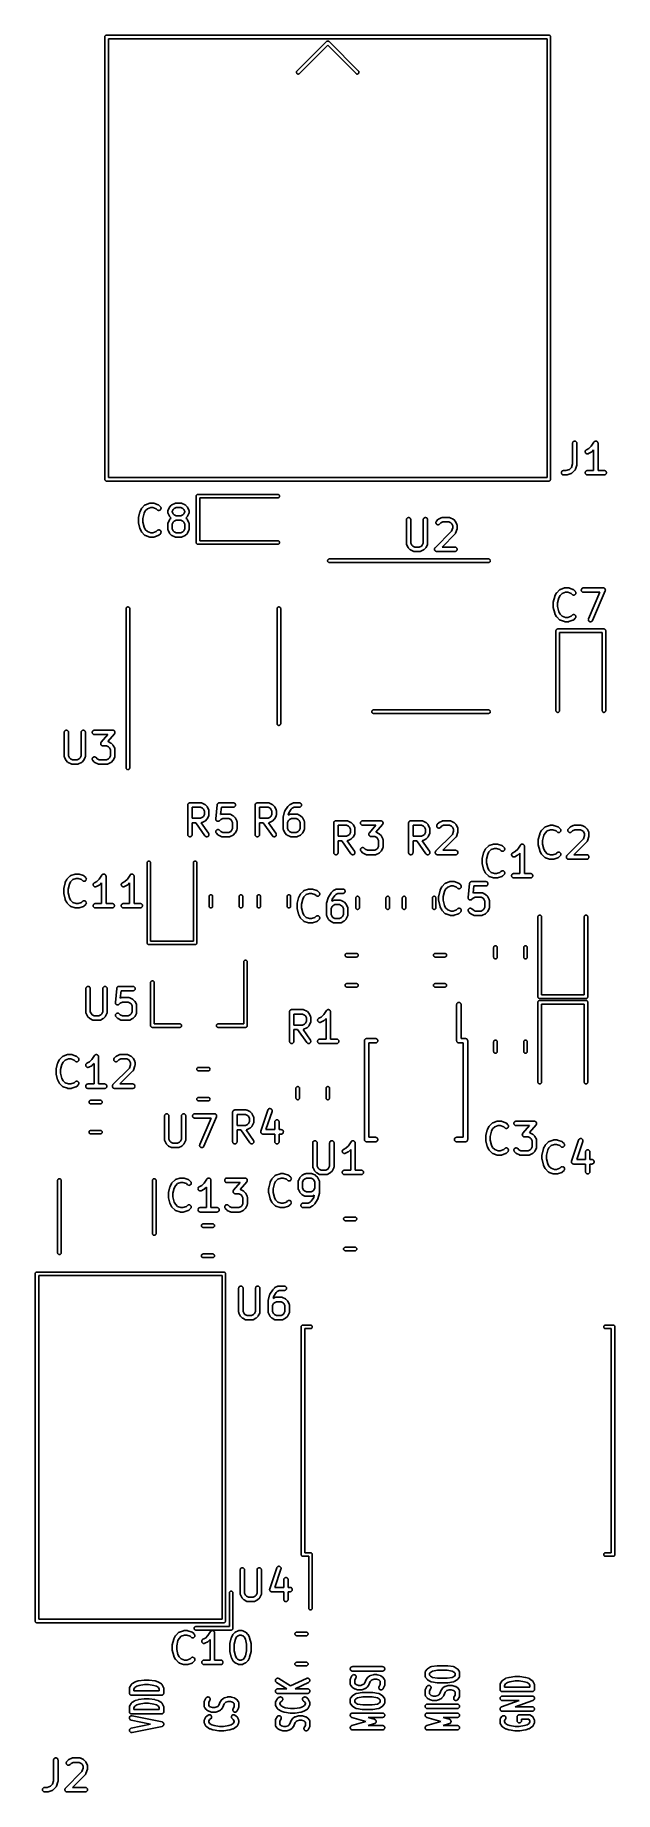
# Model space of a CAD drawing. Extents: x 5.18 to 5.95, y -5.72 to -3.38.
import ezdxf

# ---------------------------------------------------------------- set-up
doc = ezdxf.new("R2010")
doc.units = 0
doc.header["$MEASUREMENT"] = 0
doc.layers.add('BLACK', color=7, linetype='CONTINUOUS')

msp = doc.modelspace()

# ---------------------------------------------------------------- linework, layer by layer
at = {"layer": 'BLACK', "linetype": 'CONTINUOUS'}
for p, q in [((5.27253, -3.37709), (5.27275, -3.37668)), ((5.27275, -3.37668), (5.27305, -3.37632)), ((5.27305, -3.37632), (5.27341, -3.37603)), ((5.27341, -3.37603), (5.27382, -3.37581)), ((5.27382, -3.37581), (5.27426, -3.37567)), ((5.27426, -3.37567), (5.27461, -3.37564)), ((5.27461, -3.37564), (5.27472, -3.37563)), ((5.27461, -3.37564), (5.27461, -3.37564)), ((5.27472, -3.37563), (5.27484, -3.37564)), ((5.27484, -3.37564), (5.86516, -3.37564)), ((5.86516, -3.37564), (5.86528, -3.37563)), ((5.86528, -3.37563), (5.86539, -3.37564)), ((5.86539, -3.37564), (5.86539, -3.37564)), ((5.86539, -3.37564), (5.86574, -3.37567)), ((5.86574, -3.37567), (5.86618, -3.37581)), ((5.86618, -3.37581), (5.86659, -3.37603)), ((5.86659, -3.37603), (5.86695, -3.37632)), ((5.86695, -3.37632), (5.86725, -3.37668)), ((5.86725, -3.37668), (5.86747, -3.37709)), ((5.27235, -3.378), (5.2724, -3.37754)), ((5.27236, -3.37812), (5.27235, -3.378)), ((5.27236, -3.96844), (5.27236, -3.37812)), ((5.2724, -3.37754), (5.27253, -3.37709)), ((5.27709, -3.38036), (5.27709, -3.96619)), ((5.86291, -3.38036), (5.27709, -3.38036)), ((5.52888, -3.42366), (5.56825, -3.38429)), ((5.57, -3.38921), (5.53222, -3.427)), ((5.56825, -3.38429), (5.56832, -3.3842)), ((5.56832, -3.3842), (5.56841, -3.38412)), ((5.56841, -3.38412), (5.56868, -3.3839)), ((5.56868, -3.3839), (5.56909, -3.38368)), ((5.56909, -3.38368), (5.56954, -3.38355)), ((5.56954, -3.38355), (5.57, -3.3835)), ((5.57, -3.3835), (5.57046, -3.38355)), ((5.60778, -3.427), (5.57, -3.38921)), ((5.57046, -3.38355), (5.57091, -3.38368)), ((5.57091, -3.38368), (5.57132, -3.3839)), ((5.57132, -3.3839), (5.57168, -3.3842)), ((5.57168, -3.3842), (5.57175, -3.38429)), ((5.57175, -3.38429), (5.61112, -3.42366)), ((5.86291, -3.96619), (5.86291, -3.38036)), ((5.86747, -3.37709), (5.8676, -3.37754)), ((5.8676, -3.37754), (5.86765, -3.378)), ((5.86765, -3.378), (5.86764, -3.37812)), ((5.86764, -3.37812), (5.86764, -3.96844)), ((5.52866, -3.42393), (5.52888, -3.42366)), ((5.61112, -3.42366), (5.61134, -3.42393)), ((5.52826, -3.42524), (5.5283, -3.42478)), ((5.5283, -3.42571), (5.52826, -3.42524)), ((5.5283, -3.42478), (5.52844, -3.42434)), ((5.52844, -3.42615), (5.5283, -3.42571)), ((5.52844, -3.42434), (5.52866, -3.42393)), ((5.52866, -3.42656), (5.52844, -3.42615)), ((5.52895, -3.42692), (5.52866, -3.42656)), ((5.52931, -3.42722), (5.52895, -3.42692)), ((5.52972, -3.42744), (5.52931, -3.42722)), ((5.53017, -3.42757), (5.52972, -3.42744)), ((5.53063, -3.42762), (5.53017, -3.42757)), ((5.53109, -3.42757), (5.53063, -3.42762)), ((5.53154, -3.42744), (5.53109, -3.42757)), ((5.53195, -3.42722), (5.53154, -3.42744)), ((5.53222, -3.427), (5.53195, -3.42722)), ((5.60805, -3.42722), (5.60778, -3.427)), ((5.60846, -3.42744), (5.60805, -3.42722)), ((5.60891, -3.42757), (5.60846, -3.42744)), ((5.60937, -3.42762), (5.60891, -3.42757)), ((5.60983, -3.42757), (5.60937, -3.42762)), ((5.61028, -3.42744), (5.60983, -3.42757)), ((5.61069, -3.42722), (5.61028, -3.42744)), ((5.61105, -3.42692), (5.61069, -3.42722)), ((5.61134, -3.42656), (5.61105, -3.42692)), ((5.61134, -3.42393), (5.61156, -3.42434)), ((5.61156, -3.42615), (5.61134, -3.42656)), ((5.61156, -3.42434), (5.6117, -3.42478)), ((5.6117, -3.42571), (5.61156, -3.42615)), ((5.6117, -3.42478), (5.61174, -3.42524)), ((5.61174, -3.42524), (5.6117, -3.42571)), ((5.89692, -3.9204), (5.89699, -3.91983)), ((5.89692, -3.92044), (5.89692, -3.9204)), ((5.89692, -3.94808), (5.89692, -3.92044)), ((5.89699, -3.91983), (5.89716, -3.91928)), ((5.89716, -3.91928), (5.89744, -3.91877)), ((5.89744, -3.91877), (5.89781, -3.91833)), ((5.89781, -3.91833), (5.89826, -3.91797)), ((5.89826, -3.91797), (5.89877, -3.9177)), ((5.89877, -3.9177), (5.89932, -3.91754)), ((5.89932, -3.91754), (5.8999, -3.91749)), ((5.8999, -3.91749), (5.90047, -3.91755)), ((5.90047, -3.91755), (5.90102, -3.91772)), ((5.90102, -3.91772), (5.90153, -3.91799)), ((5.90153, -3.91799), (5.90197, -3.91836)), ((5.90197, -3.91836), (5.90234, -3.91881)), ((5.90234, -3.91881), (5.90261, -3.91931)), ((5.90261, -3.91931), (5.90277, -3.91987)), ((5.90277, -3.91987), (5.90283, -3.92044)), ((5.90283, -3.92044), (5.90283, -3.94856)), ((5.9138, -3.93188), (5.91382, -3.93131)), ((5.9139, -3.93245), (5.9138, -3.93188)), ((5.91382, -3.93131), (5.91395, -3.93075)), ((5.9141, -3.93299), (5.9139, -3.93245)), ((5.91395, -3.93075), (5.91419, -3.93022)), ((5.9144, -3.93348), (5.9141, -3.93299)), ((5.91419, -3.93022), (5.91452, -3.92975)), ((5.9148, -3.9339), (5.9144, -3.93348)), ((5.91452, -3.92975), (5.91494, -3.92935)), ((5.91526, -3.93424), (5.9148, -3.9339)), ((5.91494, -3.92935), (5.91543, -3.92905)), ((5.91579, -3.93448), (5.91526, -3.93424)), ((5.91543, -3.92905), (5.91875, -3.92739)), ((5.91635, -3.93461), (5.91579, -3.93448)), ((5.91692, -3.93464), (5.91635, -3.93461)), ((5.91749, -3.93455), (5.91692, -3.93464)), ((5.91803, -3.93435), (5.91749, -3.93455)), ((5.91807, -3.93433), (5.91803, -3.93435)), ((5.92182, -3.93246), (5.91807, -3.93433)), ((5.91875, -3.92739), (5.92195, -3.92418)), ((5.92196, -3.93237), (5.92182, -3.93246)), ((5.92195, -3.92418), (5.92554, -3.9188)), ((5.92211, -3.93229), (5.92196, -3.93237)), ((5.9222, -3.93221), (5.92211, -3.93229)), ((5.92231, -3.93215), (5.9222, -3.93221)), ((5.92243, -3.93203), (5.92231, -3.93215)), ((5.92256, -3.93193), (5.92243, -3.93203)), ((5.92259, -3.9319), (5.92256, -3.93193)), ((5.92505, -3.92944), (5.92259, -3.9319)), ((5.92505, -3.95686), (5.92505, -3.92944)), ((5.92554, -3.9188), (5.92556, -3.91877)), ((5.92556, -3.91877), (5.92575, -3.91855)), ((5.92556, -3.91877), (5.92556, -3.91877)), ((5.92556, -3.91877), (5.92556, -3.91877)), ((5.92556, -3.91877), (5.92556, -3.91877)), ((5.92575, -3.91855), (5.92593, -3.91833)), ((5.92593, -3.91833), (5.92593, -3.91833)), ((5.92593, -3.91833), (5.92594, -3.91833)), ((5.92594, -3.91833), (5.92617, -3.91814)), ((5.92617, -3.91814), (5.92638, -3.91797)), ((5.92638, -3.91797), (5.92638, -3.91797)), ((5.92638, -3.91797), (5.92639, -3.91797)), ((5.92639, -3.91797), (5.92665, -3.91783)), ((5.92665, -3.91783), (5.92689, -3.9177)), ((5.92689, -3.9177), (5.92689, -3.9177)), ((5.92689, -3.9177), (5.9269, -3.9177)), ((5.9269, -3.9177), (5.92718, -3.91762)), ((5.92718, -3.91762), (5.92744, -3.91754)), ((5.92744, -3.91754), (5.92745, -3.91754)), ((5.92745, -3.91754), (5.92773, -3.91751)), ((5.92745, -3.91754), (5.92745, -3.91754)), ((5.92773, -3.91751), (5.92802, -3.91749)), ((5.92802, -3.91749), (5.92802, -3.91749)), ((5.92802, -3.91749), (5.92832, -3.91752)), ((5.92802, -3.91749), (5.92802, -3.91749)), ((5.92832, -3.91752), (5.92859, -3.91755)), ((5.92859, -3.91755), (5.92859, -3.91755)), ((5.92859, -3.91755), (5.9286, -3.91755)), ((5.9286, -3.91755), (5.92889, -3.91764)), ((5.92889, -3.91764), (5.92914, -3.91772)), ((5.92914, -3.91772), (5.92914, -3.91772)), ((5.92914, -3.91772), (5.92915, -3.91772)), ((5.92915, -3.91772), (5.9294, -3.91786)), ((5.9294, -3.91786), (5.92965, -3.91799)), ((5.92965, -3.91799), (5.92965, -3.91799)), ((5.92965, -3.91799), (5.92965, -3.91799)), ((5.92965, -3.91799), (5.92987, -3.91818)), ((5.92987, -3.91818), (5.93009, -3.91836)), ((5.93009, -3.91836), (5.93009, -3.91836)), ((5.93009, -3.91836), (5.9301, -3.91836)), ((5.9301, -3.91836), (5.93029, -3.9186)), ((5.93029, -3.9186), (5.93046, -3.91881)), ((5.93046, -3.91881), (5.93046, -3.91881)), ((5.93046, -3.91881), (5.93046, -3.91881)), ((5.93046, -3.91881), (5.9306, -3.91908)), ((5.9306, -3.91908), (5.93073, -3.91931)), ((5.93073, -3.91931), (5.93073, -3.91932)), ((5.93073, -3.91932), (5.93073, -3.91932)), ((5.93073, -3.91932), (5.93081, -3.9196)), ((5.93081, -3.9196), (5.93089, -3.91987)), ((5.93089, -3.91987), (5.93089, -3.91987)), ((5.93089, -3.91987), (5.9309, -3.91987)), ((5.9309, -3.91987), (5.93092, -3.92016)), ((5.93092, -3.92016), (5.93095, -3.92044)), ((5.93095, -3.92044), (5.93095, -3.95686)), ((5.88193, -3.95979), (5.88199, -3.95922)), ((5.88198, -3.96036), (5.88193, -3.95979)), ((5.88214, -3.96092), (5.88198, -3.96036)), ((5.88199, -3.95922), (5.88216, -3.95867)), ((5.88241, -3.96143), (5.88214, -3.96092)), ((5.88216, -3.95867), (5.88243, -3.95816)), ((5.88277, -3.96188), (5.88241, -3.96143)), ((5.88243, -3.95816), (5.8828, -3.95772)), ((5.88321, -3.96225), (5.88277, -3.96188)), ((5.8828, -3.95772), (5.88324, -3.95735)), ((5.88372, -3.96252), (5.88321, -3.96225)), ((5.88324, -3.95735), (5.88375, -3.95708)), ((5.88426, -3.9627), (5.88372, -3.96252)), ((5.88375, -3.95708), (5.8843, -3.95691)), ((5.88484, -3.96276), (5.88426, -3.9627)), ((5.8843, -3.95691), (5.88488, -3.95686)), ((5.88488, -3.96276), (5.88484, -3.96276)), ((5.88488, -3.95686), (5.88815, -3.95686)), ((5.88863, -3.96276), (5.88488, -3.96276)), ((5.88815, -3.95686), (5.89266, -3.95535)), ((5.88879, -3.96275), (5.88863, -3.96276)), ((5.88896, -3.96274), (5.88879, -3.96275)), ((5.88908, -3.96272), (5.88896, -3.96274)), ((5.8892, -3.96271), (5.88908, -3.96272)), ((5.88936, -3.96266), (5.8892, -3.96271)), ((5.88952, -3.96262), (5.88936, -3.96266)), ((5.88956, -3.96261), (5.88952, -3.96262)), ((5.89519, -3.96074), (5.88956, -3.96261)), ((5.89266, -3.95535), (5.89542, -3.95259)), ((5.89527, -3.9607), (5.89519, -3.96074)), ((5.89535, -3.96068), (5.89527, -3.9607)), ((5.89553, -3.96058), (5.89535, -3.96068)), ((5.89542, -3.95259), (5.89692, -3.94808)), ((5.89571, -3.9605), (5.89553, -3.96058)), ((5.89578, -3.96045), (5.89571, -3.9605)), ((5.89586, -3.96041), (5.89578, -3.96045)), ((5.89602, -3.96029), (5.89586, -3.96041)), ((5.89618, -3.96017), (5.89602, -3.96029)), ((5.89624, -3.96011), (5.89618, -3.96017)), ((5.89631, -3.96005), (5.89624, -3.96011)), ((5.89634, -3.96002), (5.89631, -3.96005)), ((5.90009, -3.95627), (5.89634, -3.96002)), ((5.90014, -3.95621), (5.90009, -3.95627)), ((5.90021, -3.95615), (5.90014, -3.95621)), ((5.90033, -3.95598), (5.90021, -3.95615)), ((5.90046, -3.95583), (5.90033, -3.95598)), ((5.9005, -3.95575), (5.90046, -3.95583)), ((5.90055, -3.95568), (5.9005, -3.95575)), ((5.90063, -3.9555), (5.90055, -3.95568)), ((5.90073, -3.95532), (5.90063, -3.9555)), ((5.90075, -3.95524), (5.90073, -3.95532)), ((5.90079, -3.95516), (5.90075, -3.95524)), ((5.9008, -3.95512), (5.90079, -3.95516)), ((5.90268, -3.9495), (5.9008, -3.95512)), ((5.90271, -3.94933), (5.90268, -3.9495)), ((5.90276, -3.94918), (5.90271, -3.94933)), ((5.90278, -3.94905), (5.90276, -3.94918)), ((5.90281, -3.94893), (5.90278, -3.94905)), ((5.90283, -3.9486), (5.90281, -3.94877)), ((5.90281, -3.94877), (5.90281, -3.94893)), ((5.90283, -3.94856), (5.90283, -3.9486)), ((5.9138, -3.95979), (5.91386, -3.95922)), ((5.91385, -3.96036), (5.9138, -3.95979)), ((5.91401, -3.96092), (5.91385, -3.96036)), ((5.91386, -3.95922), (5.91403, -3.95867)), ((5.91428, -3.96143), (5.91401, -3.96092)), ((5.91403, -3.95867), (5.9143, -3.95816)), ((5.91464, -3.96188), (5.91428, -3.96143)), ((5.9143, -3.95816), (5.91467, -3.95772)), ((5.91508, -3.96225), (5.91464, -3.96188)), ((5.91467, -3.95772), (5.91512, -3.95735)), ((5.91559, -3.96252), (5.91508, -3.96225)), ((5.91512, -3.95735), (5.91562, -3.95708)), ((5.91614, -3.9627), (5.91559, -3.96252)), ((5.91562, -3.95708), (5.91618, -3.95691)), ((5.91671, -3.96276), (5.91614, -3.9627)), ((5.91618, -3.95691), (5.91675, -3.95686)), ((5.91675, -3.96276), (5.91671, -3.96276)), ((5.91675, -3.95686), (5.92505, -3.95686)), ((5.93925, -3.96276), (5.91675, -3.96276)), ((5.93095, -3.95686), (5.93925, -3.95686)), ((5.93925, -3.95686), (5.93929, -3.95686)), ((5.93982, -3.96271), (5.93925, -3.96276)), ((5.93929, -3.95686), (5.93986, -3.95692)), ((5.94037, -3.96254), (5.93982, -3.96271)), ((5.93986, -3.95692), (5.94041, -3.9571)), ((5.94088, -3.96227), (5.94037, -3.96254)), ((5.94041, -3.9571), (5.94091, -3.95737)), ((5.94133, -3.96191), (5.94088, -3.96227)), ((5.94091, -3.95737), (5.94136, -3.95774)), ((5.94169, -3.96146), (5.94133, -3.96191)), ((5.94136, -3.95774), (5.94172, -3.95819)), ((5.94197, -3.96095), (5.94169, -3.96146)), ((5.94172, -3.95819), (5.94198, -3.9587)), ((5.94214, -3.9604), (5.94197, -3.96095)), ((5.94198, -3.9587), (5.94215, -3.95926)), ((5.9422, -3.95983), (5.94214, -3.9604)), ((5.94215, -3.95926), (5.9422, -3.95983)), ((5.27235, -3.96855), (5.27236, -3.96844)), ((5.2724, -3.96901), (5.27235, -3.96855)), ((5.27253, -3.96946), (5.2724, -3.96901)), ((5.27275, -3.96987), (5.27253, -3.96946)), ((5.27305, -3.97023), (5.27275, -3.96987)), ((5.27341, -3.97052), (5.27305, -3.97023)), ((5.27382, -3.97074), (5.27341, -3.97052)), ((5.27426, -3.97088), (5.27382, -3.97074)), ((5.27472, -3.97092), (5.27426, -3.97088)), ((5.27484, -3.97091), (5.27472, -3.97092)), ((5.86516, -3.97091), (5.27484, -3.97091)), ((5.27709, -3.96619), (5.86291, -3.96619)), ((5.86528, -3.97092), (5.86516, -3.97091)), ((5.86574, -3.97088), (5.86528, -3.97092)), ((5.86618, -3.97074), (5.86574, -3.97088)), ((5.86659, -3.97052), (5.86618, -3.97074)), ((5.86695, -3.97023), (5.86659, -3.97052)), ((5.86725, -3.96987), (5.86695, -3.97023)), ((5.86747, -3.96946), (5.86725, -3.96987)), ((5.8676, -3.96901), (5.86747, -3.96946)), ((5.86764, -3.96867), (5.8676, -3.96901)), ((5.86764, -3.96844), (5.86765, -3.96855)), ((5.86765, -3.96855), (5.86764, -3.96867)), ((5.86764, -3.96867), (5.86764, -3.96867)), ((5.3193, -4.01149), (5.32117, -4.00774)), ((5.32117, -4.00774), (5.32119, -4.00771)), ((5.32119, -4.00771), (5.32128, -4.00757)), ((5.32128, -4.00757), (5.32136, -4.00742)), ((5.32136, -4.00742), (5.32144, -4.00733)), ((5.32144, -4.00733), (5.32151, -4.00722)), ((5.32151, -4.00722), (5.32162, -4.0071)), ((5.32162, -4.0071), (5.32173, -4.00698)), ((5.32173, -4.00698), (5.32548, -4.00323)), ((5.32548, -4.00323), (5.32551, -4.0032)), ((5.32551, -4.0032), (5.32557, -4.00314)), ((5.32557, -4.00314), (5.32563, -4.00308)), ((5.32563, -4.00308), (5.3258, -4.00296)), ((5.3258, -4.00296), (5.32596, -4.00284)), ((5.32596, -4.00284), (5.32603, -4.0028)), ((5.32603, -4.0028), (5.32611, -4.00275)), ((5.32611, -4.00275), (5.32629, -4.00267)), ((5.32916, -4.0079), (5.32624, -4.01081)), ((5.32629, -4.00267), (5.32647, -4.00257)), ((5.32647, -4.00257), (5.32655, -4.00255)), ((5.32655, -4.00255), (5.32663, -4.00251)), ((5.32663, -4.00251), (5.33226, -4.00064)), ((5.33367, -4.00639), (5.32916, -4.0079)), ((5.33226, -4.00064), (5.3323, -4.00063)), ((5.3323, -4.00063), (5.33246, -4.00059)), ((5.33246, -4.00059), (5.33262, -4.00054)), ((5.33262, -4.00054), (5.33274, -4.00053)), ((5.33274, -4.00053), (5.33286, -4.00051)), ((5.33286, -4.00051), (5.33302, -4.0005)), ((5.33302, -4.0005), (5.33319, -4.00049)), ((5.33319, -4.00049), (5.33694, -4.00049)), ((5.33646, -4.00639), (5.33367, -4.00639)), ((5.34097, -4.0079), (5.33646, -4.00639)), ((5.33694, -4.00049), (5.33698, -4.00049)), ((5.33698, -4.00049), (5.33715, -4.00051)), ((5.33715, -4.00051), (5.33731, -4.00051)), ((5.33731, -4.00051), (5.33743, -4.00054)), ((5.33743, -4.00054), (5.33755, -4.00055)), ((5.33755, -4.00055), (5.33771, -4.0006)), ((5.33771, -4.0006), (5.33787, -4.00064)), ((5.33787, -4.00064), (5.3435, -4.00251)), ((5.34235, -4.00928), (5.34097, -4.0079)), ((5.3428, -4.00964), (5.34235, -4.00928)), ((5.3433, -4.00992), (5.3428, -4.00964)), ((5.34385, -4.01008), (5.3433, -4.00992)), ((5.3435, -4.00251), (5.34354, -4.00253)), ((5.34354, -4.00253), (5.34362, -4.00256)), ((5.34362, -4.00256), (5.3437, -4.00259)), ((5.3437, -4.00259), (5.34388, -4.00268)), ((5.34443, -4.01014), (5.34385, -4.01008)), ((5.34388, -4.00268), (5.34406, -4.00277)), ((5.34406, -4.00277), (5.34413, -4.00282)), ((5.34413, -4.00282), (5.34421, -4.00286)), ((5.34421, -4.00286), (5.34436, -4.00299)), ((5.34436, -4.00299), (5.34453, -4.00311)), ((5.345, -4.01009), (5.34443, -4.01014)), ((5.34453, -4.00311), (5.34458, -4.00317)), ((5.34458, -4.00317), (5.34465, -4.00323)), ((5.34465, -4.00323), (5.34653, -4.0051)), ((5.34555, -4.00992), (5.345, -4.01009)), ((5.34606, -4.00965), (5.34555, -4.00992)), ((5.34651, -4.00929), (5.34606, -4.00965)), ((5.34688, -4.00885), (5.34651, -4.00929)), ((5.34653, -4.0051), (5.34656, -4.00513)), ((5.34656, -4.00513), (5.34691, -4.00558)), ((5.34716, -4.00834), (5.34688, -4.00885)), ((5.34691, -4.00558), (5.34718, -4.00609)), ((5.34733, -4.00779), (5.34716, -4.00834)), ((5.34718, -4.00609), (5.34734, -4.00665)), ((5.34739, -4.00722), (5.34733, -4.00779)), ((5.34734, -4.00665), (5.34739, -4.00722)), ((5.35657, -4.01024), (5.35659, -4.01016)), ((5.35659, -4.01016), (5.35666, -4.00997)), ((5.35666, -4.00997), (5.35672, -4.00978)), ((5.35672, -4.00978), (5.35676, -4.0097)), ((5.35676, -4.0097), (5.3568, -4.00962)), ((5.3568, -4.00962), (5.35867, -4.00587)), ((5.35867, -4.00587), (5.35869, -4.00583)), ((5.35869, -4.00583), (5.35878, -4.00569)), ((5.35878, -4.00569), (5.35886, -4.00555)), ((5.35886, -4.00555), (5.35894, -4.00545)), ((5.35894, -4.00545), (5.359, -4.00535)), ((5.359, -4.00535), (5.35912, -4.00523)), ((5.35912, -4.00523), (5.35922, -4.0051)), ((5.35922, -4.0051), (5.3611, -4.00323)), ((5.3611, -4.00323), (5.36113, -4.0032)), ((5.36113, -4.0032), (5.36126, -4.00309)), ((5.36126, -4.00309), (5.36138, -4.00298)), ((5.36138, -4.00298), (5.36148, -4.00292)), ((5.36148, -4.00292), (5.36158, -4.00284)), ((5.36158, -4.00284), (5.36172, -4.00276)), ((5.36172, -4.00276), (5.36187, -4.00267)), ((5.36187, -4.00267), (5.36561, -4.0008)), ((5.36374, -4.00894), (5.36239, -4.01164)), ((5.36494, -4.00774), (5.36374, -4.00894)), ((5.36763, -4.00639), (5.36494, -4.00774)), ((5.36561, -4.0008), (5.36565, -4.00078)), ((5.36565, -4.00078), (5.36573, -4.00075)), ((5.36573, -4.00075), (5.36581, -4.00071)), ((5.36581, -4.00071), (5.366, -4.00065)), ((5.366, -4.00065), (5.36619, -4.00058)), ((5.36619, -4.00058), (5.36628, -4.00057)), ((5.36628, -4.00057), (5.36636, -4.00054)), ((5.36636, -4.00054), (5.36656, -4.00052)), ((5.36656, -4.00052), (5.36676, -4.00049)), ((5.36676, -4.00049), (5.36685, -4.0005)), ((5.36685, -4.0005), (5.36694, -4.00049)), ((5.36694, -4.00049), (5.37443, -4.00049)), ((5.37374, -4.00639), (5.36763, -4.00639)), ((5.37643, -4.00774), (5.37374, -4.00639)), ((5.37443, -4.00049), (5.37448, -4.00049)), ((5.37448, -4.00049), (5.37456, -4.0005)), ((5.37456, -4.0005), (5.37465, -4.0005)), ((5.37465, -4.0005), (5.37485, -4.00053)), ((5.37485, -4.00053), (5.37505, -4.00055)), ((5.37505, -4.00055), (5.37513, -4.00058)), ((5.37513, -4.00058), (5.37522, -4.00059)), ((5.37522, -4.00059), (5.37541, -4.00067)), ((5.37541, -4.00067), (5.3756, -4.00073)), ((5.3756, -4.00073), (5.37567, -4.00077)), ((5.37567, -4.00077), (5.37576, -4.0008)), ((5.37576, -4.0008), (5.3795, -4.00267)), ((5.37763, -4.00894), (5.37643, -4.00774)), ((5.37898, -4.01164), (5.37763, -4.00894)), ((5.3795, -4.00267), (5.37954, -4.00269)), ((5.37954, -4.00269), (5.37968, -4.00278)), ((5.37968, -4.00278), (5.37983, -4.00286)), ((5.37983, -4.00286), (5.37992, -4.00294)), ((5.37992, -4.00294), (5.38002, -4.00301)), ((5.38002, -4.00301), (5.38014, -4.00312)), ((5.38014, -4.00312), (5.38027, -4.00323)), ((5.38027, -4.00323), (5.38215, -4.0051)), ((5.38215, -4.0051), (5.38218, -4.00513)), ((5.38218, -4.00513), (5.38228, -4.00526)), ((5.38228, -4.00526), (5.38239, -4.00538)), ((5.38239, -4.00538), (5.38246, -4.00549)), ((5.38246, -4.00549), (5.38254, -4.00558)), ((5.38254, -4.00558), (5.38261, -4.00573)), ((5.38261, -4.00573), (5.3827, -4.00587)), ((5.3827, -4.00587), (5.38457, -4.00962)), ((5.38457, -4.00962), (5.38459, -4.00966)), ((5.38459, -4.00966), (5.38462, -4.00974)), ((5.38462, -4.00974), (5.38466, -4.00981)), ((5.38466, -4.00981), (5.38472, -4.01001)), ((5.38472, -4.01001), (5.38479, -4.0102)), ((5.3943, -3.99109), (5.39435, -3.99063)), ((5.39431, -3.99121), (5.3943, -3.99109)), ((5.39431, -4.05279), (5.39431, -3.99121)), ((5.39435, -3.99063), (5.39448, -3.99019)), ((5.39448, -3.99019), (5.3947, -3.98978)), ((5.3947, -3.98978), (5.395, -3.98942)), ((5.395, -3.98942), (5.39536, -3.98912)), ((5.39536, -3.98912), (5.39577, -3.9889)), ((5.39577, -3.9889), (5.39621, -3.98877)), ((5.39621, -3.98877), (5.39656, -3.98873)), ((5.39656, -3.98873), (5.39668, -3.98872)), ((5.39668, -3.98872), (5.39679, -3.98873)), ((5.39679, -3.98873), (5.50349, -3.98873)), ((5.50349, -3.99346), (5.39904, -3.99346)), ((5.39904, -3.99346), (5.39904, -4.05054)), ((5.50349, -3.98873), (5.50383, -3.98877)), ((5.50383, -3.99342), (5.50349, -3.99346)), ((5.50383, -3.98877), (5.50428, -3.9889)), ((5.50428, -3.99329), (5.50383, -3.99342)), ((5.50428, -3.9889), (5.50469, -3.98912)), ((5.50469, -3.99307), (5.50428, -3.99329)), ((5.50469, -3.98912), (5.50505, -3.98942)), ((5.50505, -3.99277), (5.50469, -3.99307)), ((5.50505, -3.98942), (5.50534, -3.98978)), ((5.50534, -3.99241), (5.50505, -3.99277)), ((5.50534, -3.98978), (5.50556, -3.99019)), ((5.50556, -3.992), (5.50534, -3.99241)), ((5.50556, -3.99019), (5.5057, -3.99063)), ((5.5057, -3.99156), (5.50556, -3.992)), ((5.5057, -3.99063), (5.50574, -3.99109)), ((5.50574, -3.99109), (5.5057, -3.99156)), ((5.31711, -4.02027), (5.31712, -4.02022)), ((5.31711, -4.02031), (5.31711, -4.02027)), ((5.31711, -4.02594), (5.31711, -4.02031)), ((5.31712, -4.02599), (5.31711, -4.02594)), ((5.31712, -4.02017), (5.31715, -4.01993)), ((5.31712, -4.02022), (5.31712, -4.02017)), ((5.31712, -4.02604), (5.31712, -4.02599)), ((5.31715, -4.02628), (5.31712, -4.02604)), ((5.31715, -4.01993), (5.31718, -4.0197)), ((5.31717, -4.02651), (5.31715, -4.02628)), ((5.31719, -4.02656), (5.31717, -4.02651)), ((5.31718, -4.0197), (5.31719, -4.01965)), ((5.31719, -4.01965), (5.3172, -4.0196)), ((5.31719, -4.02661), (5.31719, -4.02656)), ((5.3172, -4.02665), (5.31719, -4.02661)), ((5.3172, -4.0196), (5.31908, -4.0121)), ((5.31908, -4.03415), (5.3172, -4.02665)), ((5.31908, -4.0121), (5.31909, -4.01206)), ((5.31909, -4.01203), (5.31919, -4.01178)), ((5.31909, -4.01205), (5.31909, -4.01203)), ((5.31909, -4.01206), (5.31909, -4.01205)), ((5.31919, -4.01178), (5.31929, -4.01152)), ((5.31929, -4.01152), (5.3193, -4.01151)), ((5.3193, -4.01151), (5.3193, -4.01149)), ((5.32473, -4.01384), (5.32302, -4.02068)), ((5.32302, -4.02068), (5.32302, -4.02557)), ((5.32302, -4.02557), (5.32473, -4.03241)), ((5.32624, -4.01081), (5.32473, -4.01384)), ((5.32473, -4.03241), (5.32624, -4.03544)), ((5.35648, -4.0109), (5.35649, -4.01081)), ((5.35648, -4.01094), (5.35648, -4.0109)), ((5.35648, -4.01281), (5.35648, -4.01094)), ((5.35649, -4.0129), (5.35648, -4.01281)), ((5.35648, -4.02777), (5.35649, -4.02768)), ((5.35648, -4.02781), (5.35648, -4.02777)), ((5.35648, -4.03531), (5.35648, -4.02781)), ((5.35649, -4.01072), (5.35653, -4.01053)), ((5.35649, -4.01081), (5.35649, -4.01072)), ((5.35649, -4.01299), (5.35649, -4.0129)), ((5.35652, -4.01319), (5.35649, -4.01299)), ((5.35649, -4.0276), (5.35653, -4.0274)), ((5.35649, -4.02768), (5.35649, -4.0276)), ((5.35654, -4.01339), (5.35652, -4.01319)), ((5.35653, -4.01053), (5.35655, -4.01033)), ((5.35653, -4.0274), (5.35655, -4.0272)), ((5.35657, -4.01347), (5.35654, -4.01339)), ((5.35655, -4.01033), (5.35657, -4.01024)), ((5.35655, -4.0272), (5.35657, -4.02712)), ((5.35658, -4.01356), (5.35657, -4.01347)), ((5.35657, -4.02712), (5.35659, -4.02703)), ((5.35665, -4.01375), (5.35658, -4.01356)), ((5.35659, -4.02703), (5.35666, -4.02684)), ((5.35671, -4.01394), (5.35665, -4.01375)), ((5.35666, -4.02684), (5.35672, -4.02665)), ((5.35675, -4.01402), (5.35671, -4.01394)), ((5.35672, -4.02665), (5.35676, -4.02657)), ((5.35678, -4.0141), (5.35675, -4.01402)), ((5.35676, -4.02657), (5.3568, -4.02649)), ((5.3568, -4.01413), (5.35678, -4.0141)), ((5.35867, -4.01788), (5.3568, -4.01413)), ((5.3568, -4.02649), (5.35867, -4.02274)), ((5.35876, -4.01802), (5.35867, -4.01788)), ((5.35867, -4.02274), (5.35869, -4.02271)), ((5.35869, -4.02271), (5.35878, -4.02257)), ((5.35883, -4.01817), (5.35876, -4.01802)), ((5.35878, -4.02257), (5.35886, -4.02242)), ((5.35891, -4.01827), (5.35883, -4.01817)), ((5.35886, -4.02242), (5.35894, -4.02233)), ((5.35898, -4.01837), (5.35891, -4.01827)), ((5.35894, -4.02233), (5.359, -4.02222)), ((5.35909, -4.01849), (5.35898, -4.01837)), ((5.359, -4.02222), (5.35912, -4.0221)), ((5.35919, -4.01862), (5.35909, -4.01849)), ((5.35912, -4.0221), (5.35922, -4.02197)), ((5.35922, -4.01865), (5.35919, -4.01862)), ((5.36088, -4.02031), (5.35922, -4.01865)), ((5.35922, -4.02197), (5.36088, -4.02031)), ((5.36239, -4.01164), (5.36239, -4.01212)), ((5.36239, -4.01212), (5.36374, -4.01481)), ((5.36374, -4.02581), (5.36239, -4.02851)), ((5.36239, -4.02851), (5.36239, -4.03461)), ((5.36374, -4.01481), (5.36494, -4.01601)), ((5.36494, -4.02461), (5.36374, -4.02581)), ((5.36494, -4.01601), (5.36763, -4.01736)), ((5.36763, -4.02327), (5.36494, -4.02461)), ((5.36763, -4.01736), (5.37374, -4.01736)), ((5.37374, -4.02327), (5.36763, -4.02327)), ((5.37374, -4.01736), (5.37643, -4.01601)), ((5.37643, -4.02461), (5.37374, -4.02327)), ((5.37643, -4.01601), (5.37763, -4.01481)), ((5.37763, -4.02581), (5.37643, -4.02461)), ((5.37763, -4.01481), (5.37898, -4.01212)), ((5.37898, -4.02851), (5.37763, -4.02581)), ((5.37898, -4.01212), (5.37898, -4.01164)), ((5.37898, -4.03461), (5.37898, -4.02851)), ((5.38215, -4.01865), (5.38049, -4.02031)), ((5.38049, -4.02031), (5.38215, -4.02197)), ((5.38225, -4.01852), (5.38215, -4.01865)), ((5.38215, -4.02197), (5.38218, -4.022)), ((5.38218, -4.022), (5.38228, -4.02213)), ((5.38237, -4.0184), (5.38225, -4.01852)), ((5.38228, -4.02213), (5.38239, -4.02225)), ((5.38243, -4.0183), (5.38237, -4.0184)), ((5.38239, -4.02225), (5.38246, -4.02236)), ((5.38251, -4.01821), (5.38243, -4.0183)), ((5.38246, -4.02236), (5.38254, -4.02245)), ((5.38259, -4.01806), (5.38251, -4.01821)), ((5.38254, -4.02245), (5.38261, -4.0226)), ((5.38268, -4.01792), (5.38259, -4.01806)), ((5.38261, -4.0226), (5.3827, -4.02274)), ((5.3827, -4.01788), (5.38268, -4.01792)), ((5.38457, -4.01413), (5.3827, -4.01788)), ((5.3827, -4.02274), (5.38457, -4.02649)), ((5.38461, -4.01405), (5.38457, -4.01413)), ((5.38457, -4.02649), (5.38459, -4.02653)), ((5.38459, -4.02653), (5.38462, -4.02661)), ((5.38465, -4.01398), (5.38461, -4.01405)), ((5.38462, -4.02661), (5.38466, -4.02669)), ((5.38471, -4.01379), (5.38465, -4.01398)), ((5.38466, -4.02669), (5.38472, -4.02688)), ((5.38478, -4.0136), (5.38471, -4.01379)), ((5.38472, -4.02688), (5.38479, -4.02707)), ((5.3848, -4.01351), (5.38478, -4.0136)), ((5.38479, -4.0102), (5.3848, -4.01028)), ((5.38479, -4.02707), (5.3848, -4.02716)), ((5.3848, -4.01028), (5.38483, -4.01037)), ((5.38482, -4.01343), (5.3848, -4.01351)), ((5.3848, -4.02716), (5.38483, -4.02724)), ((5.38484, -4.01323), (5.38482, -4.01343)), ((5.38483, -4.01037), (5.38485, -4.01057)), ((5.38483, -4.02724), (5.38485, -4.02744)), ((5.38488, -4.01303), (5.38484, -4.01323)), ((5.38485, -4.01057), (5.38488, -4.01077)), ((5.38485, -4.02744), (5.38488, -4.02764)), ((5.38488, -4.01077), (5.38488, -4.01085)), ((5.38488, -4.01085), (5.38489, -4.01094)), ((5.38489, -4.01286), (5.38488, -4.01294)), ((5.38488, -4.01294), (5.38488, -4.01303)), ((5.38488, -4.02764), (5.38488, -4.02773)), ((5.38488, -4.02773), (5.38489, -4.02781)), ((5.38489, -4.01094), (5.38489, -4.01281)), ((5.38489, -4.01281), (5.38489, -4.01286)), ((5.38489, -4.02781), (5.38489, -4.03531)), ((5.67505, -4.02254), (5.67512, -4.02197)), ((5.67505, -4.02258), (5.67505, -4.02254)), ((5.67505, -4.05445), (5.67505, -4.02258)), ((5.67512, -4.02197), (5.67529, -4.02142)), ((5.67529, -4.02142), (5.67557, -4.02091)), ((5.67557, -4.02091), (5.67594, -4.02047)), ((5.67594, -4.02047), (5.67639, -4.02011)), ((5.67639, -4.02011), (5.6769, -4.01984)), ((5.6769, -4.01984), (5.67745, -4.01968)), ((5.67745, -4.01968), (5.67802, -4.01963)), ((5.67802, -4.01963), (5.6786, -4.01969)), ((5.6786, -4.01969), (5.67915, -4.01986)), ((5.67915, -4.01986), (5.67965, -4.02013)), ((5.67965, -4.02013), (5.6801, -4.0205)), ((5.6801, -4.0205), (5.68046, -4.02095)), ((5.68046, -4.02095), (5.68073, -4.02146)), ((5.68073, -4.02146), (5.6809, -4.02201)), ((5.6809, -4.02201), (5.68096, -4.02258)), ((5.68096, -4.02258), (5.68096, -4.05376)), ((5.69755, -4.02254), (5.69761, -4.02197)), ((5.69755, -4.02258), (5.69755, -4.02254)), ((5.69755, -4.05376), (5.69755, -4.02258)), ((5.69761, -4.02197), (5.69779, -4.02142)), ((5.69779, -4.02142), (5.69806, -4.02091)), ((5.69806, -4.02091), (5.69843, -4.02047)), ((5.69843, -4.02047), (5.69888, -4.02011)), ((5.69888, -4.02011), (5.69939, -4.01984)), ((5.69939, -4.01984), (5.69995, -4.01968)), ((5.69995, -4.01968), (5.70052, -4.01963)), ((5.70052, -4.01963), (5.70109, -4.01969)), ((5.70109, -4.01969), (5.70165, -4.01986)), ((5.70165, -4.01986), (5.70215, -4.02013)), ((5.70215, -4.02013), (5.7026, -4.0205)), ((5.7026, -4.0205), (5.70296, -4.02095)), ((5.70296, -4.02095), (5.70323, -4.02146)), ((5.70323, -4.02146), (5.7034, -4.02201)), ((5.7034, -4.02201), (5.70345, -4.02258)), ((5.70345, -4.02258), (5.70345, -4.05445)), ((5.71442, -4.02632), (5.71448, -4.02575)), ((5.71448, -4.02689), (5.71442, -4.02632)), ((5.71448, -4.02575), (5.71465, -4.0252)), ((5.71464, -4.02745), (5.71448, -4.02689)), ((5.71491, -4.02796), (5.71464, -4.02745)), ((5.71465, -4.0252), (5.71492, -4.02469)), ((5.71527, -4.0284), (5.71491, -4.02796)), ((5.71492, -4.02469), (5.71529, -4.02424)), ((5.71571, -4.02877), (5.71527, -4.0284)), ((5.71529, -4.02424), (5.71716, -4.02237)), ((5.71622, -4.02905), (5.71571, -4.02877)), ((5.71677, -4.02922), (5.71622, -4.02905)), ((5.71734, -4.02928), (5.71677, -4.02922)), ((5.71716, -4.02237), (5.71719, -4.02234)), ((5.71719, -4.02234), (5.71732, -4.02224)), ((5.71732, -4.02224), (5.71744, -4.02212)), ((5.71792, -4.02923), (5.71734, -4.02928)), ((5.71744, -4.02212), (5.71754, -4.02206)), ((5.71754, -4.02206), (5.71764, -4.02198)), ((5.71764, -4.02198), (5.71779, -4.0219)), ((5.71779, -4.0219), (5.71793, -4.02182)), ((5.71847, -4.02907), (5.71792, -4.02923)), ((5.71793, -4.02182), (5.72168, -4.01994)), ((5.71898, -4.02881), (5.71847, -4.02907)), ((5.71943, -4.02845), (5.71898, -4.02881)), ((5.71946, -4.02842), (5.71943, -4.02845)), ((5.721, -4.02688), (5.71946, -4.02842)), ((5.7237, -4.02553), (5.721, -4.02688)), ((5.72168, -4.01994), (5.72171, -4.01992)), ((5.72171, -4.01992), (5.7218, -4.01989)), ((5.7218, -4.01989), (5.72187, -4.01985)), ((5.72187, -4.01985), (5.72207, -4.01979)), ((5.72207, -4.01979), (5.72226, -4.01972)), ((5.72226, -4.01972), (5.72234, -4.01971)), ((5.72234, -4.01971), (5.72242, -4.01969)), ((5.72242, -4.01969), (5.72263, -4.01967)), ((5.72263, -4.01967), (5.72282, -4.01963)), ((5.72282, -4.01963), (5.72291, -4.01964)), ((5.72291, -4.01964), (5.723, -4.01963)), ((5.723, -4.01963), (5.73237, -4.01963)), ((5.73167, -4.02553), (5.7237, -4.02553)), ((5.73437, -4.02688), (5.73167, -4.02553)), ((5.73237, -4.01963), (5.73241, -4.01963)), ((5.73241, -4.01963), (5.7325, -4.01964)), ((5.7325, -4.01964), (5.73259, -4.01964)), ((5.73259, -4.01964), (5.73279, -4.01967)), ((5.73279, -4.01967), (5.73299, -4.01969)), ((5.73299, -4.01969), (5.73307, -4.01972)), ((5.73307, -4.01972), (5.73315, -4.01973)), ((5.73315, -4.01973), (5.73334, -4.01981)), ((5.73334, -4.01981), (5.73354, -4.01987)), ((5.73354, -4.01987), (5.73361, -4.01991)), ((5.73361, -4.01991), (5.73369, -4.01994)), ((5.73369, -4.01994), (5.73744, -4.02182)), ((5.73557, -4.02808), (5.73437, -4.02688)), ((5.73542, -4.03786), (5.73692, -4.03335)), ((5.73692, -4.03078), (5.73557, -4.02808)), ((5.73692, -4.03335), (5.73692, -4.03078)), ((5.73744, -4.02182), (5.73748, -4.02183)), ((5.73748, -4.02183), (5.73762, -4.02192)), ((5.73762, -4.02192), (5.73776, -4.022)), ((5.73776, -4.022), (5.73786, -4.02208)), ((5.73786, -4.02208), (5.73796, -4.02215)), ((5.73796, -4.02215), (5.73808, -4.02226)), ((5.73808, -4.02226), (5.73821, -4.02237)), ((5.73821, -4.02237), (5.74008, -4.02424)), ((5.74008, -4.02424), (5.74011, -4.02427)), ((5.74011, -4.02427), (5.74022, -4.0244)), ((5.74022, -4.0244), (5.74033, -4.02452)), ((5.74033, -4.02452), (5.7404, -4.02463)), ((5.7404, -4.02463), (5.74047, -4.02472)), ((5.74047, -4.02472), (5.74055, -4.02487)), ((5.74055, -4.02487), (5.74064, -4.02501)), ((5.74064, -4.02501), (5.74251, -4.02876)), ((5.74251, -4.02876), (5.74253, -4.0288)), ((5.74253, -4.0288), (5.74256, -4.02888)), ((5.74256, -4.02888), (5.7426, -4.02896)), ((5.7426, -4.02896), (5.74266, -4.02915)), ((5.74266, -4.02915), (5.74273, -4.02934)), ((5.74273, -4.02934), (5.74274, -4.02942)), ((5.74274, -4.02942), (5.74277, -4.02951)), ((5.74277, -4.02951), (5.74279, -4.02971)), ((5.74279, -4.02971), (5.74282, -4.02991)), ((5.74282, -4.02991), (5.74282, -4.02999)), ((5.74282, -4.02999), (5.74282, -4.03008)), ((5.74282, -4.03008), (5.74282, -4.03383)), ((5.31908, -4.03417), (5.31908, -4.03415)), ((5.31908, -4.03418), (5.31908, -4.03417)), ((5.31918, -4.03443), (5.31908, -4.03418)), ((5.31927, -4.0347), (5.31918, -4.03443)), ((5.31928, -4.03471), (5.31927, -4.0347)), ((5.31928, -4.03472), (5.31928, -4.03471)), ((5.3193, -4.03476), (5.31928, -4.03472)), ((5.32117, -4.03851), (5.3193, -4.03476)), ((5.32126, -4.03865), (5.32117, -4.03851)), ((5.32134, -4.03879), (5.32126, -4.03865)), ((5.32142, -4.03889), (5.32134, -4.03879)), ((5.32148, -4.03899), (5.32142, -4.03889)), ((5.3216, -4.03911), (5.32148, -4.03899)), ((5.3217, -4.03924), (5.3216, -4.03911)), ((5.32173, -4.03927), (5.3217, -4.03924)), ((5.32548, -4.04302), (5.32173, -4.03927)), ((5.32554, -4.04308), (5.32548, -4.04302)), ((5.3256, -4.04314), (5.32554, -4.04308)), ((5.32577, -4.04326), (5.3256, -4.04314)), ((5.32592, -4.04339), (5.32577, -4.04326)), ((5.326, -4.04343), (5.32592, -4.04339)), ((5.32607, -4.04348), (5.326, -4.04343)), ((5.32625, -4.04357), (5.32607, -4.04348)), ((5.32624, -4.03544), (5.32916, -4.03835)), ((5.32643, -4.04366), (5.32625, -4.04357)), ((5.32651, -4.04369), (5.32643, -4.04366)), ((5.32659, -4.04372), (5.32651, -4.04369)), ((5.32663, -4.04374), (5.32659, -4.04372)), ((5.33226, -4.04561), (5.32663, -4.04374)), ((5.32916, -4.03835), (5.33367, -4.03986)), ((5.33242, -4.04565), (5.33226, -4.04561)), ((5.33258, -4.0457), (5.33242, -4.04565)), ((5.3327, -4.04571), (5.33258, -4.0457)), ((5.33282, -4.04574), (5.3327, -4.04571)), ((5.33298, -4.04574), (5.33282, -4.04574)), ((5.33315, -4.04576), (5.33298, -4.04574)), ((5.33319, -4.04576), (5.33315, -4.04576)), ((5.33694, -4.04576), (5.33319, -4.04576)), ((5.33367, -4.03986), (5.33646, -4.03986)), ((5.33646, -4.03986), (5.34097, -4.03835)), ((5.3371, -4.04575), (5.33694, -4.04576)), ((5.33727, -4.04574), (5.3371, -4.04575)), ((5.33739, -4.04572), (5.33727, -4.04574)), ((5.33751, -4.04571), (5.33739, -4.04572)), ((5.33767, -4.04566), (5.33751, -4.04571)), ((5.33783, -4.04562), (5.33767, -4.04566)), ((5.33787, -4.04561), (5.33783, -4.04562)), ((5.3435, -4.04374), (5.33787, -4.04561)), ((5.34097, -4.03835), (5.34235, -4.03697)), ((5.34235, -4.03697), (5.34238, -4.03694)), ((5.34238, -4.03694), (5.34283, -4.03658)), ((5.34283, -4.03658), (5.34334, -4.03632)), ((5.34334, -4.03632), (5.3439, -4.03616)), ((5.34358, -4.0437), (5.3435, -4.04374)), ((5.34366, -4.04368), (5.34358, -4.0437)), ((5.34384, -4.04358), (5.34366, -4.04368)), ((5.34402, -4.0435), (5.34384, -4.04358)), ((5.3439, -4.03616), (5.34447, -4.03611)), ((5.34409, -4.04345), (5.34402, -4.0435)), ((5.34417, -4.04341), (5.34409, -4.04345)), ((5.34433, -4.04329), (5.34417, -4.04341)), ((5.34449, -4.04317), (5.34433, -4.04329)), ((5.34447, -4.03611), (5.34504, -4.03617)), ((5.34455, -4.04311), (5.34449, -4.04317)), ((5.34462, -4.04305), (5.34455, -4.04311)), ((5.34465, -4.04302), (5.34462, -4.04305)), ((5.34653, -4.04115), (5.34465, -4.04302)), ((5.34504, -4.03617), (5.34559, -4.03634)), ((5.34559, -4.03634), (5.3461, -4.03662)), ((5.3461, -4.03662), (5.34654, -4.03699)), ((5.34689, -4.0407), (5.34653, -4.04115)), ((5.34654, -4.03699), (5.3469, -4.03744)), ((5.34716, -4.0402), (5.34689, -4.0407)), ((5.3469, -4.03744), (5.34717, -4.03795)), ((5.34733, -4.03964), (5.34716, -4.0402)), ((5.34717, -4.03795), (5.34734, -4.0385)), ((5.34739, -4.03907), (5.34733, -4.03964)), ((5.34734, -4.0385), (5.34739, -4.03907)), ((5.35649, -4.0354), (5.35648, -4.03531)), ((5.35649, -4.03548), (5.35649, -4.0354)), ((5.35652, -4.03568), (5.35649, -4.03548)), ((5.35654, -4.03588), (5.35652, -4.03568)), ((5.35657, -4.03597), (5.35654, -4.03588)), ((5.35658, -4.03605), (5.35657, -4.03597)), ((5.35665, -4.03624), (5.35658, -4.03605)), ((5.35671, -4.03644), (5.35665, -4.03624)), ((5.35675, -4.03651), (5.35671, -4.03644)), ((5.35678, -4.03659), (5.35675, -4.03651)), ((5.3568, -4.03663), (5.35678, -4.03659)), ((5.35867, -4.04038), (5.3568, -4.03663)), ((5.35876, -4.04052), (5.35867, -4.04038)), ((5.35883, -4.04067), (5.35876, -4.04052)), ((5.35891, -4.04076), (5.35883, -4.04067)), ((5.35898, -4.04087), (5.35891, -4.04076)), ((5.35909, -4.04099), (5.35898, -4.04087)), ((5.35919, -4.04112), (5.35909, -4.04099)), ((5.35922, -4.04115), (5.35919, -4.04112)), ((5.3611, -4.04302), (5.35922, -4.04115)), ((5.36123, -4.04313), (5.3611, -4.04302)), ((5.36135, -4.04324), (5.36123, -4.04313)), ((5.36145, -4.04331), (5.36135, -4.04324)), ((5.36154, -4.04339), (5.36145, -4.04331)), ((5.36169, -4.04347), (5.36154, -4.04339)), ((5.36183, -4.04356), (5.36169, -4.04347)), ((5.36187, -4.04358), (5.36183, -4.04356)), ((5.36561, -4.04545), (5.36187, -4.04358)), ((5.36239, -4.03461), (5.36374, -4.03731)), ((5.36374, -4.03731), (5.36494, -4.03851)), ((5.36494, -4.03851), (5.36763, -4.03986)), ((5.3657, -4.04548), (5.36561, -4.04545)), ((5.36577, -4.04552), (5.3657, -4.04548)), ((5.36596, -4.04559), (5.36577, -4.04552)), ((5.36615, -4.04566), (5.36596, -4.04559)), ((5.36624, -4.04567), (5.36615, -4.04566)), ((5.36632, -4.0457), (5.36624, -4.04567)), ((5.36652, -4.04572), (5.36632, -4.0457)), ((5.36672, -4.04576), (5.36652, -4.04572)), ((5.36681, -4.04575), (5.36672, -4.04576)), ((5.36689, -4.04576), (5.36681, -4.04575)), ((5.36694, -4.04576), (5.36689, -4.04576)), ((5.37443, -4.04576), (5.36694, -4.04576)), ((5.36763, -4.03986), (5.37374, -4.03986)), ((5.37374, -4.03986), (5.37643, -4.03851)), ((5.37452, -4.04575), (5.37443, -4.04576)), ((5.37461, -4.04576), (5.37452, -4.04575)), ((5.37481, -4.04573), (5.37461, -4.04576)), ((5.37501, -4.04571), (5.37481, -4.04573)), ((5.37509, -4.04568), (5.37501, -4.04571)), ((5.37518, -4.04567), (5.37509, -4.04568)), ((5.37537, -4.0456), (5.37518, -4.04567)), ((5.37556, -4.04554), (5.37537, -4.0456)), ((5.37564, -4.0455), (5.37556, -4.04554)), ((5.37572, -4.04547), (5.37564, -4.0455)), ((5.37576, -4.04545), (5.37572, -4.04547)), ((5.3795, -4.04358), (5.37576, -4.04545)), ((5.37643, -4.03851), (5.37763, -4.03731)), ((5.37763, -4.03731), (5.37898, -4.03461)), ((5.37965, -4.04349), (5.3795, -4.04358)), ((5.37979, -4.04341), (5.37965, -4.04349)), ((5.37989, -4.04334), (5.37979, -4.04341)), ((5.37999, -4.04327), (5.37989, -4.04334)), ((5.38011, -4.04316), (5.37999, -4.04327)), ((5.38024, -4.04305), (5.38011, -4.04316)), ((5.38027, -4.04302), (5.38024, -4.04305)), ((5.38215, -4.04115), (5.38027, -4.04302)), ((5.38225, -4.04102), (5.38215, -4.04115)), ((5.38237, -4.0409), (5.38225, -4.04102)), ((5.38243, -4.0408), (5.38237, -4.0409)), ((5.38251, -4.0407), (5.38243, -4.0408)), ((5.38259, -4.04056), (5.38251, -4.0407)), ((5.38268, -4.04042), (5.38259, -4.04056)), ((5.3827, -4.04038), (5.38268, -4.04042)), ((5.38457, -4.03663), (5.3827, -4.04038)), ((5.38461, -4.03655), (5.38457, -4.03663)), ((5.38465, -4.03647), (5.38461, -4.03655)), ((5.38471, -4.03628), (5.38465, -4.03647)), ((5.38478, -4.03609), (5.38471, -4.03628)), ((5.3848, -4.03601), (5.38478, -4.03609)), ((5.38482, -4.03593), (5.3848, -4.03601)), ((5.38484, -4.03572), (5.38482, -4.03593)), ((5.38488, -4.03553), (5.38484, -4.03572)), ((5.38489, -4.03535), (5.38488, -4.03544)), ((5.38488, -4.03544), (5.38488, -4.03553)), ((5.38489, -4.03531), (5.38489, -4.03535)), ((5.3943, -4.05291), (5.39431, -4.05279)), ((5.39435, -4.05337), (5.3943, -4.05291)), ((5.39448, -4.05381), (5.39435, -4.05337)), ((5.3947, -4.05422), (5.39448, -4.05381)), ((5.395, -4.05458), (5.3947, -4.05422)), ((5.39536, -4.05488), (5.395, -4.05458)), ((5.39577, -4.0551), (5.39536, -4.05488)), ((5.39621, -4.05523), (5.39577, -4.0551)), ((5.39656, -4.05527), (5.39621, -4.05523)), ((5.39668, -4.05528), (5.39656, -4.05527)), ((5.39656, -4.05527), (5.39656, -4.05527)), ((5.39679, -4.05527), (5.39668, -4.05528)), ((5.50349, -4.05527), (5.39679, -4.05527)), ((5.39904, -4.05054), (5.50349, -4.05054)), ((5.50349, -4.05054), (5.50383, -4.05058)), ((5.50383, -4.05523), (5.50349, -4.05527)), ((5.50383, -4.05058), (5.50428, -4.05071)), ((5.50428, -4.0551), (5.50383, -4.05523)), ((5.50428, -4.05071), (5.50469, -4.05093)), ((5.50469, -4.05488), (5.50428, -4.0551)), ((5.50469, -4.05093), (5.50505, -4.05123)), ((5.50505, -4.05458), (5.50469, -4.05488)), ((5.50505, -4.05123), (5.50534, -4.05159)), ((5.50534, -4.05422), (5.50505, -4.05458)), ((5.50534, -4.05159), (5.50556, -4.052)), ((5.50556, -4.05381), (5.50534, -4.05422)), ((5.50556, -4.052), (5.5057, -4.05244)), ((5.5057, -4.05337), (5.50556, -4.05381)), ((5.5057, -4.05244), (5.50574, -4.05291)), ((5.50574, -4.05291), (5.5057, -4.05337)), ((5.67506, -4.05454), (5.67505, -4.05445)), ((5.67506, -4.05463), (5.67506, -4.05454)), ((5.67509, -4.05483), (5.67506, -4.05463)), ((5.67511, -4.05503), (5.67509, -4.05483)), ((5.67513, -4.05511), (5.67511, -4.05503)), ((5.67515, -4.0552), (5.67513, -4.05511)), ((5.67522, -4.05538), (5.67515, -4.0552)), ((5.67527, -4.05558), (5.67522, -4.05538)), ((5.67531, -4.05565), (5.67527, -4.05558)), ((5.67534, -4.05574), (5.67531, -4.05565)), ((5.67536, -4.05577), (5.67534, -4.05574)), ((5.67724, -4.05952), (5.67536, -4.05577)), ((5.68096, -4.05376), (5.68231, -4.05645)), ((5.68231, -4.05645), (5.6835, -4.05765)), ((5.695, -4.05765), (5.6962, -4.05645)), ((5.6962, -4.05645), (5.69755, -4.05376)), ((5.70314, -4.05577), (5.70127, -4.05952)), ((5.70317, -4.05569), (5.70314, -4.05577)), ((5.70321, -4.05562), (5.70317, -4.05569)), ((5.70328, -4.05542), (5.70321, -4.05562)), ((5.70335, -4.05524), (5.70328, -4.05542)), ((5.70336, -4.05515), (5.70335, -4.05524)), ((5.70339, -4.05507), (5.70336, -4.05515)), ((5.70341, -4.05487), (5.70339, -4.05507)), ((5.70345, -4.05467), (5.70341, -4.05487)), ((5.70345, -4.05449), (5.70344, -4.05458)), ((5.70344, -4.05458), (5.70345, -4.05467)), ((5.70345, -4.05445), (5.70345, -4.05449)), ((5.71341, -4.05986), (5.73542, -4.03786)), ((5.74008, -4.04154), (5.72263, -4.059)), ((5.74014, -4.04148), (5.74008, -4.04154)), ((5.7402, -4.04142), (5.74014, -4.04148)), ((5.74032, -4.04125), (5.7402, -4.04142)), ((5.74045, -4.0411), (5.74032, -4.04125)), ((5.74049, -4.04102), (5.74045, -4.0411)), ((5.74054, -4.04095), (5.74049, -4.04102)), ((5.74063, -4.04077), (5.74054, -4.04095)), ((5.74072, -4.04059), (5.74063, -4.04077)), ((5.74075, -4.04051), (5.74072, -4.04059)), ((5.74078, -4.04043), (5.74075, -4.04051)), ((5.7408, -4.04039), (5.74078, -4.04043)), ((5.74267, -4.03476), (5.7408, -4.04039)), ((5.74271, -4.0346), (5.74267, -4.03476)), ((5.74276, -4.03444), (5.74271, -4.0346)), ((5.74277, -4.03432), (5.74276, -4.03444)), ((5.7428, -4.0342), (5.74277, -4.03432)), ((5.74282, -4.03387), (5.7428, -4.03404)), ((5.7428, -4.03404), (5.7428, -4.0342)), ((5.74282, -4.03383), (5.74282, -4.03387)), ((5.5698, -4.07721), (5.56985, -4.07675)), ((5.56985, -4.07768), (5.5698, -4.07721)), ((5.56985, -4.07675), (5.56998, -4.0763)), ((5.56998, -4.07812), (5.56985, -4.07768)), ((5.56998, -4.0763), (5.5702, -4.07589)), ((5.5702, -4.07853), (5.56998, -4.07812)), ((5.5702, -4.07589), (5.57049, -4.07553)), ((5.57049, -4.07889), (5.5702, -4.07853)), ((5.57049, -4.07553), (5.57085, -4.07524)), ((5.57085, -4.07919), (5.57049, -4.07889)), ((5.57085, -4.07524), (5.57126, -4.07502)), ((5.57126, -4.07941), (5.57085, -4.07919)), ((5.57126, -4.07502), (5.57171, -4.07488)), ((5.57171, -4.07954), (5.57126, -4.07941)), ((5.57171, -4.07488), (5.57206, -4.07485)), ((5.57206, -4.07957), (5.57171, -4.07954)), ((5.57206, -4.07485), (5.78489, -4.07485)), ((5.78489, -4.07957), (5.57206, -4.07957)), ((5.67733, -4.05966), (5.67724, -4.05952)), ((5.6774, -4.05981), (5.67733, -4.05966)), ((5.67748, -4.05991), (5.6774, -4.05981)), ((5.67754, -4.06001), (5.67748, -4.05991)), ((5.67766, -4.06013), (5.67754, -4.06001)), ((5.67776, -4.06026), (5.67766, -4.06013)), ((5.67779, -4.06029), (5.67776, -4.06026)), ((5.67967, -4.06217), (5.67779, -4.06029)), ((5.67979, -4.06227), (5.67967, -4.06217)), ((5.67991, -4.06239), (5.67979, -4.06227)), ((5.68002, -4.06245), (5.67991, -4.06239)), ((5.68011, -4.06253), (5.68002, -4.06245)), ((5.68026, -4.06261), (5.68011, -4.06253)), ((5.6804, -4.0627), (5.68026, -4.06261)), ((5.68043, -4.06272), (5.6804, -4.0627)), ((5.68418, -4.06459), (5.68043, -4.06272)), ((5.6835, -4.05765), (5.6862, -4.059)), ((5.68426, -4.06462), (5.68418, -4.06459)), ((5.68434, -4.06467), (5.68426, -4.06462)), ((5.68453, -4.06473), (5.68434, -4.06467)), ((5.68472, -4.0648), (5.68453, -4.06473)), ((5.68481, -4.06481), (5.68472, -4.0648)), ((5.68489, -4.06484), (5.68481, -4.06481)), ((5.68509, -4.06486), (5.68489, -4.06484)), ((5.68529, -4.0649), (5.68509, -4.06486)), ((5.68538, -4.06489), (5.68529, -4.0649)), ((5.68546, -4.0649), (5.68538, -4.06489)), ((5.6855, -4.0649), (5.68546, -4.0649)), ((5.693, -4.0649), (5.6855, -4.0649)), ((5.6862, -4.059), (5.6923, -4.059)), ((5.6923, -4.059), (5.695, -4.05765)), ((5.69309, -4.0649), (5.693, -4.0649)), ((5.69318, -4.0649), (5.69309, -4.0649)), ((5.69337, -4.06487), (5.69318, -4.0649)), ((5.69358, -4.06485), (5.69337, -4.06487)), ((5.69366, -4.06482), (5.69358, -4.06485)), ((5.69374, -4.06481), (5.69366, -4.06482)), ((5.69393, -4.06474), (5.69374, -4.06481)), ((5.69413, -4.06468), (5.69393, -4.06474)), ((5.6942, -4.06464), (5.69413, -4.06468)), ((5.69429, -4.06461), (5.6942, -4.06464)), ((5.69432, -4.06459), (5.69429, -4.06461)), ((5.69807, -4.06272), (5.69432, -4.06459)), ((5.69821, -4.06263), (5.69807, -4.06272)), ((5.69836, -4.06255), (5.69821, -4.06263)), ((5.69846, -4.06248), (5.69836, -4.06255)), ((5.69856, -4.06241), (5.69846, -4.06248)), ((5.69868, -4.0623), (5.69856, -4.06241)), ((5.69881, -4.06219), (5.69868, -4.0623)), ((5.69884, -4.06217), (5.69881, -4.06219)), ((5.70071, -4.06029), (5.69884, -4.06217)), ((5.70082, -4.06016), (5.70071, -4.06029)), ((5.70093, -4.06004), (5.70082, -4.06016)), ((5.701, -4.05994), (5.70093, -4.06004)), ((5.70108, -4.05985), (5.701, -4.05994)), ((5.70116, -4.0597), (5.70108, -4.05985)), ((5.70125, -4.05956), (5.70116, -4.0597)), ((5.70127, -4.05952), (5.70125, -4.05956)), ((5.71255, -4.06193), (5.71258, -4.06165)), ((5.71255, -4.06194), (5.71255, -4.06193)), ((5.71257, -4.06222), (5.71255, -4.06194)), ((5.71255, -4.06194), (5.71255, -4.06194)), ((5.7126, -4.06251), (5.71257, -4.06222)), ((5.71258, -4.06165), (5.7126, -4.06137)), ((5.7126, -4.06137), (5.71261, -4.06136)), ((5.7126, -4.06252), (5.7126, -4.06251)), ((5.7126, -4.06251), (5.7126, -4.06251)), ((5.71268, -4.06279), (5.7126, -4.06252)), ((5.71261, -4.06136), (5.71269, -4.06109)), ((5.71261, -4.06136), (5.71261, -4.06136)), ((5.71276, -4.06306), (5.71268, -4.06279)), ((5.71269, -4.06109), (5.71277, -4.06082)), ((5.71277, -4.06307), (5.71276, -4.06306)), ((5.71276, -4.06306), (5.71276, -4.06306)), ((5.71277, -4.06082), (5.71278, -4.06081)), ((5.7129, -4.06332), (5.71277, -4.06307)), ((5.71278, -4.06081), (5.71291, -4.06056)), ((5.71278, -4.06081), (5.71278, -4.06081)), ((5.71303, -4.06357), (5.7129, -4.06332)), ((5.71291, -4.06056), (5.71305, -4.06031)), ((5.71303, -4.06358), (5.71303, -4.06357)), ((5.71303, -4.06357), (5.71303, -4.06357)), ((5.71321, -4.0638), (5.71303, -4.06358)), ((5.71305, -4.0603), (5.71323, -4.06008)), ((5.71305, -4.06031), (5.71305, -4.0603)), ((5.71305, -4.06031), (5.71305, -4.06031)), ((5.71339, -4.06402), (5.71321, -4.0638)), ((5.71323, -4.06008), (5.71341, -4.05986)), ((5.7134, -4.06403), (5.71339, -4.06402)), ((5.71339, -4.06402), (5.71339, -4.06402)), ((5.71361, -4.06421), (5.7134, -4.06403)), ((5.71383, -4.06439), (5.71361, -4.06421)), ((5.71384, -4.06439), (5.71383, -4.06439)), ((5.71409, -4.06453), (5.71384, -4.06439)), ((5.71384, -4.06439), (5.71384, -4.06439)), ((5.71434, -4.06467), (5.71409, -4.06453)), ((5.71435, -4.06467), (5.71434, -4.06467)), ((5.71434, -4.06467), (5.71434, -4.06467)), ((5.71462, -4.06476), (5.71435, -4.06467)), ((5.71489, -4.06484), (5.71462, -4.06476)), ((5.7149, -4.06484), (5.71489, -4.06484)), ((5.71489, -4.06484), (5.71489, -4.06484)), ((5.71518, -4.06487), (5.7149, -4.06484)), ((5.71546, -4.0649), (5.71518, -4.06487)), ((5.71547, -4.0649), (5.71546, -4.0649)), ((5.7155, -4.0649), (5.71547, -4.0649)), ((5.71547, -4.0649), (5.71547, -4.0649)), ((5.71547, -4.0649), (5.71547, -4.0649)), ((5.73987, -4.0649), (5.7155, -4.0649)), ((5.72263, -4.059), (5.73987, -4.059)), ((5.73987, -4.059), (5.73991, -4.059)), ((5.74044, -4.06485), (5.73987, -4.0649)), ((5.73991, -4.059), (5.74048, -4.05906)), ((5.741, -4.06468), (5.74044, -4.06485)), ((5.74048, -4.05906), (5.74103, -4.05924)), ((5.74151, -4.06441), (5.741, -4.06468)), ((5.74103, -4.05924), (5.74154, -4.05952)), ((5.74195, -4.06405), (5.74151, -4.06441)), ((5.74154, -4.05952), (5.74198, -4.05989)), ((5.74232, -4.0636), (5.74195, -4.06405)), ((5.74198, -4.05989), (5.74234, -4.06034)), ((5.74259, -4.0631), (5.74232, -4.0636)), ((5.74234, -4.06034), (5.74261, -4.06085)), ((5.74276, -4.06255), (5.74259, -4.0631)), ((5.74261, -4.06085), (5.74277, -4.0614)), ((5.74282, -4.06197), (5.74276, -4.06255)), ((5.74277, -4.0614), (5.74282, -4.06197)), ((5.78489, -4.07485), (5.78523, -4.07488)), ((5.78523, -4.07954), (5.78489, -4.07957)), ((5.78523, -4.07488), (5.78568, -4.07502)), ((5.78568, -4.07941), (5.78523, -4.07954)), ((5.78568, -4.07502), (5.78609, -4.07524)), ((5.78609, -4.07919), (5.78568, -4.07941)), ((5.78609, -4.07524), (5.78645, -4.07553)), ((5.78645, -4.07889), (5.78609, -4.07919)), ((5.78645, -4.07553), (5.78675, -4.07589)), ((5.78675, -4.07853), (5.78645, -4.07889)), ((5.78675, -4.07589), (5.78696, -4.0763)), ((5.78696, -4.07812), (5.78675, -4.07853)), ((5.78696, -4.0763), (5.7871, -4.07675)), ((5.7871, -4.07768), (5.78696, -4.07812)), ((5.7871, -4.07675), (5.78715, -4.07721)), ((5.78715, -4.07721), (5.7871, -4.07768)), ((5.8712, -4.1326), (5.87308, -4.1251)), ((5.87308, -4.1251), (5.87309, -4.12506)), ((5.87309, -4.12503), (5.87319, -4.12477)), ((5.87309, -4.12505), (5.87309, -4.12503)), ((5.87309, -4.12506), (5.87309, -4.12505)), ((5.87319, -4.12477), (5.87329, -4.12452)), ((5.87329, -4.12452), (5.8733, -4.12451)), ((5.8733, -4.12449), (5.87517, -4.12074)), ((5.8733, -4.12451), (5.8733, -4.12449)), ((5.87517, -4.12074), (5.87519, -4.12071)), ((5.87519, -4.12071), (5.87528, -4.12057)), ((5.87528, -4.12057), (5.87536, -4.12042)), ((5.87536, -4.12042), (5.87544, -4.12033)), ((5.87544, -4.12033), (5.87551, -4.12022)), ((5.87551, -4.12022), (5.87562, -4.1201)), ((5.87562, -4.1201), (5.87573, -4.11998)), ((5.87573, -4.11998), (5.87948, -4.11623)), ((5.87873, -4.12684), (5.87702, -4.13368)), ((5.88024, -4.12381), (5.87873, -4.12684)), ((5.87948, -4.11623), (5.87951, -4.1162)), ((5.87951, -4.1162), (5.87957, -4.11614)), ((5.87957, -4.11614), (5.87963, -4.11608)), ((5.87963, -4.11608), (5.8798, -4.11596)), ((5.8798, -4.11596), (5.87996, -4.11584)), ((5.87996, -4.11584), (5.88003, -4.1158)), ((5.88003, -4.1158), (5.88011, -4.11575)), ((5.88011, -4.11575), (5.88029, -4.11567)), ((5.88316, -4.1209), (5.88024, -4.12381)), ((5.88029, -4.11567), (5.88047, -4.11557)), ((5.88047, -4.11557), (5.88055, -4.11555)), ((5.88055, -4.11555), (5.88063, -4.11551)), ((5.88063, -4.11551), (5.88626, -4.11364)), ((5.88767, -4.11939), (5.88316, -4.1209)), ((5.88626, -4.11364), (5.8863, -4.11363)), ((5.8863, -4.11363), (5.88646, -4.11359)), ((5.88646, -4.11359), (5.88662, -4.11354)), ((5.88662, -4.11354), (5.88674, -4.11353)), ((5.88674, -4.11353), (5.88686, -4.11351)), ((5.88686, -4.11351), (5.88702, -4.1135)), ((5.88702, -4.1135), (5.88719, -4.11349)), ((5.88719, -4.11349), (5.89094, -4.11349)), ((5.89046, -4.11939), (5.88767, -4.11939)), ((5.89497, -4.1209), (5.89046, -4.11939)), ((5.89094, -4.11349), (5.89098, -4.11349)), ((5.89098, -4.11349), (5.89115, -4.11351)), ((5.89115, -4.11351), (5.89131, -4.11351)), ((5.89131, -4.11351), (5.89143, -4.11354)), ((5.89143, -4.11354), (5.89155, -4.11355)), ((5.89155, -4.11355), (5.89171, -4.1136)), ((5.89171, -4.1136), (5.89187, -4.11364)), ((5.89187, -4.11364), (5.8975, -4.11551)), ((5.89635, -4.12228), (5.89497, -4.1209)), ((5.8968, -4.12264), (5.89635, -4.12228)), ((5.8973, -4.12292), (5.8968, -4.12264)), ((5.89785, -4.12308), (5.8973, -4.12292)), ((5.8975, -4.11551), (5.89754, -4.11553)), ((5.89754, -4.11553), (5.89762, -4.11556)), ((5.89762, -4.11556), (5.8977, -4.11559)), ((5.8977, -4.11559), (5.89788, -4.11568)), ((5.89843, -4.12314), (5.89785, -4.12308)), ((5.89788, -4.11568), (5.89806, -4.11577)), ((5.89806, -4.11577), (5.89813, -4.11582)), ((5.89813, -4.11582), (5.89821, -4.11586)), ((5.89821, -4.11586), (5.89836, -4.11599)), ((5.89836, -4.11599), (5.89853, -4.11611)), ((5.899, -4.12309), (5.89843, -4.12314)), ((5.89853, -4.11611), (5.89858, -4.11617)), ((5.89858, -4.11617), (5.89865, -4.11623)), ((5.89865, -4.11623), (5.90053, -4.1181)), ((5.89955, -4.12292), (5.899, -4.12309)), ((5.90006, -4.12265), (5.89955, -4.12292)), ((5.90051, -4.12229), (5.90006, -4.12265)), ((5.90088, -4.12185), (5.90051, -4.12229)), ((5.90053, -4.1181), (5.90056, -4.11813)), ((5.90056, -4.11813), (5.90091, -4.11858)), ((5.90116, -4.12134), (5.90088, -4.12185)), ((5.90091, -4.11858), (5.90118, -4.11909)), ((5.90133, -4.12079), (5.90116, -4.12134)), ((5.90118, -4.11909), (5.90134, -4.11965)), ((5.90139, -4.12022), (5.90133, -4.12079)), ((5.90134, -4.11965), (5.90139, -4.12022)), ((5.90861, -4.11642), (5.90867, -4.11585)), ((5.90866, -4.11699), (5.90861, -4.11642)), ((5.90882, -4.11755), (5.90866, -4.11699)), ((5.90867, -4.11585), (5.90884, -4.1153)), ((5.90909, -4.11806), (5.90882, -4.11755)), ((5.90884, -4.1153), (5.90911, -4.11479)), ((5.90945, -4.11851), (5.90909, -4.11806)), ((5.90911, -4.11479), (5.90948, -4.11434)), ((5.90989, -4.11888), (5.90945, -4.11851)), ((5.90948, -4.11434), (5.90993, -4.11398)), ((5.9104, -4.11915), (5.90989, -4.11888)), ((5.90993, -4.11398), (5.91044, -4.11371)), ((5.91095, -4.11933), (5.9104, -4.11915)), ((5.91044, -4.11371), (5.91099, -4.11354)), ((5.91152, -4.11939), (5.91095, -4.11933)), ((5.91099, -4.11354), (5.91156, -4.11349)), ((5.91156, -4.11939), (5.91152, -4.11939)), ((5.91156, -4.11349), (5.93781, -4.11349)), ((5.93333, -4.11939), (5.91156, -4.11939)), ((5.91822, -4.15465), (5.93333, -4.11939)), ((5.94052, -4.1176), (5.92365, -4.15697)), ((5.93781, -4.11349), (5.93785, -4.11349)), ((5.93785, -4.11349), (5.93786, -4.11349)), ((5.93786, -4.11349), (5.93787, -4.11349)), ((5.93787, -4.11349), (5.93815, -4.11352)), ((5.93815, -4.11352), (5.93842, -4.11355)), ((5.93842, -4.11355), (5.93843, -4.11355)), ((5.93843, -4.11355), (5.93844, -4.11356)), ((5.93844, -4.11356), (5.93871, -4.11364)), ((5.93871, -4.11364), (5.93897, -4.11373)), ((5.93897, -4.11373), (5.93898, -4.11373)), ((5.93898, -4.11373), (5.93899, -4.11373)), ((5.93899, -4.11373), (5.93923, -4.11387)), ((5.93923, -4.11387), (5.93948, -4.114)), ((5.93948, -4.114), (5.93948, -4.11401)), ((5.93948, -4.11401), (5.93949, -4.11402)), ((5.93949, -4.11402), (5.93971, -4.1142)), ((5.93971, -4.1142), (5.93992, -4.11437)), ((5.93992, -4.11437), (5.93992, -4.11438)), ((5.93992, -4.11438), (5.93993, -4.11439)), ((5.93993, -4.11439), (5.94011, -4.11461)), ((5.94011, -4.11461), (5.94028, -4.11482)), ((5.94028, -4.11482), (5.94028, -4.11483)), ((5.94028, -4.11483), (5.94029, -4.11484)), ((5.94029, -4.11484), (5.94042, -4.11509)), ((5.94042, -4.11509), (5.94055, -4.11533)), ((5.94053, -4.11759), (5.94052, -4.1176)), ((5.94061, -4.11732), (5.94053, -4.11758)), ((5.94053, -4.11758), (5.94053, -4.11759)), ((5.94055, -4.11533), (5.94055, -4.11534)), ((5.94055, -4.11534), (5.94055, -4.11535)), ((5.94055, -4.11535), (5.94063, -4.11562)), ((5.9407, -4.11705), (5.94061, -4.11732)), ((5.94063, -4.11562), (5.94071, -4.11589)), ((5.94073, -4.11676), (5.9407, -4.11703)), ((5.9407, -4.11703), (5.9407, -4.11704)), ((5.9407, -4.11704), (5.9407, -4.11705)), ((5.94071, -4.11589), (5.94071, -4.1159)), ((5.94071, -4.1159), (5.94071, -4.11591)), ((5.94071, -4.11591), (5.94074, -4.11618)), ((5.94076, -4.11648), (5.94073, -4.11676)), ((5.94074, -4.11618), (5.94076, -4.11646)), ((5.94076, -4.11646), (5.94076, -4.11647)), ((5.94076, -4.11647), (5.94076, -4.11648)), ((5.30085, -4.14111), (5.30088, -4.14077)), ((5.30085, -4.21788), (5.30085, -4.14111)), ((5.30088, -4.14077), (5.30102, -4.14032)), ((5.30102, -4.14032), (5.30124, -4.13991)), ((5.30124, -4.13991), (5.30153, -4.13955)), ((5.30153, -4.13955), (5.30189, -4.13925)), ((5.30189, -4.13925), (5.3023, -4.13904)), ((5.3023, -4.13904), (5.30275, -4.1389)), ((5.30275, -4.1389), (5.30321, -4.13885)), ((5.30321, -4.13885), (5.30368, -4.1389)), ((5.30368, -4.1389), (5.30412, -4.13904)), ((5.30412, -4.13904), (5.30453, -4.13925)), ((5.30453, -4.13925), (5.30489, -4.13955)), ((5.30489, -4.13955), (5.30519, -4.13991)), ((5.30519, -4.13991), (5.30541, -4.14032)), ((5.30541, -4.14032), (5.30554, -4.14077)), ((5.30554, -4.14077), (5.30557, -4.14111)), ((5.30557, -4.14111), (5.30557, -4.35394)), ((5.50243, -4.14111), (5.50246, -4.14077)), ((5.50243, -4.21788), (5.50243, -4.14111)), ((5.50246, -4.14077), (5.50259, -4.14032)), ((5.50259, -4.14032), (5.50281, -4.13991)), ((5.50281, -4.13991), (5.50311, -4.13955)), ((5.50311, -4.13955), (5.50347, -4.13925)), ((5.50347, -4.13925), (5.50388, -4.13904)), ((5.50388, -4.13904), (5.50432, -4.1389)), ((5.50432, -4.1389), (5.50479, -4.13885)), ((5.50479, -4.13885), (5.50525, -4.1389)), ((5.50525, -4.1389), (5.5057, -4.13904)), ((5.5057, -4.13904), (5.50611, -4.13925)), ((5.50611, -4.13925), (5.50647, -4.13955)), ((5.50647, -4.13955), (5.50676, -4.13991)), ((5.50676, -4.13991), (5.50698, -4.14032)), ((5.50698, -4.14032), (5.50712, -4.14077)), ((5.50712, -4.14077), (5.50715, -4.14111)), ((5.50715, -4.14111), (5.50715, -4.29489)), ((5.87111, -4.13327), (5.87112, -4.13322)), ((5.87111, -4.13331), (5.87111, -4.13327)), ((5.87111, -4.13894), (5.87111, -4.13331)), ((5.87112, -4.13899), (5.87111, -4.13894)), ((5.87112, -4.13317), (5.87115, -4.13293)), ((5.87112, -4.13322), (5.87112, -4.13317)), ((5.87112, -4.13904), (5.87112, -4.13899)), ((5.87115, -4.13928), (5.87112, -4.13904)), ((5.87115, -4.13293), (5.87118, -4.1327)), ((5.87117, -4.13951), (5.87115, -4.13928)), ((5.87118, -4.13956), (5.87117, -4.13951)), ((5.87118, -4.1327), (5.87119, -4.13265)), ((5.87119, -4.13961), (5.87118, -4.13956)), ((5.87119, -4.13265), (5.8712, -4.1326)), ((5.8712, -4.13965), (5.87119, -4.13961)), ((5.87308, -4.14715), (5.8712, -4.13965)), ((5.87308, -4.14717), (5.87308, -4.14715)), ((5.87308, -4.14718), (5.87308, -4.14717)), ((5.87318, -4.14743), (5.87308, -4.14718)), ((5.87327, -4.1477), (5.87318, -4.14743)), ((5.87328, -4.14771), (5.87327, -4.1477)), ((5.87328, -4.14772), (5.87328, -4.14771)), ((5.8733, -4.14776), (5.87328, -4.14772)), ((5.87517, -4.15151), (5.8733, -4.14776)), ((5.87702, -4.13368), (5.87702, -4.13857)), ((5.87702, -4.13857), (5.87873, -4.14541)), ((5.87873, -4.14541), (5.88024, -4.14844)), ((5.88024, -4.14844), (5.88316, -4.15135)), ((5.89497, -4.15135), (5.89635, -4.14997)), ((5.89635, -4.14997), (5.89638, -4.14994)), ((5.89638, -4.14994), (5.89683, -4.14958)), ((5.89683, -4.14958), (5.89734, -4.14932)), ((5.89734, -4.14932), (5.8979, -4.14916)), ((5.8979, -4.14916), (5.89847, -4.14911)), ((5.89847, -4.14911), (5.89904, -4.14917)), ((5.89904, -4.14917), (5.89959, -4.14934)), ((5.89959, -4.14934), (5.9001, -4.14962)), ((5.9001, -4.14962), (5.90054, -4.14999)), ((5.90054, -4.14999), (5.9009, -4.15044)), ((5.9009, -4.15044), (5.90117, -4.15095)), ((5.87472, -4.17068), (5.87477, -4.17021)), ((5.87473, -4.17079), (5.87472, -4.17068)), ((5.87473, -4.27749), (5.87473, -4.17079)), ((5.87477, -4.17021), (5.8749, -4.16977)), ((5.8749, -4.16977), (5.87512, -4.16936)), ((5.87512, -4.16936), (5.87542, -4.169)), ((5.87526, -4.15165), (5.87517, -4.15151)), ((5.87534, -4.15179), (5.87526, -4.15165)), ((5.87542, -4.15189), (5.87534, -4.15179)), ((5.87548, -4.15199), (5.87542, -4.15189)), ((5.87542, -4.169), (5.87578, -4.1687)), ((5.8756, -4.15211), (5.87548, -4.15199)), ((5.8757, -4.15224), (5.8756, -4.15211)), ((5.87573, -4.15227), (5.8757, -4.15224)), ((5.87948, -4.15602), (5.87573, -4.15227)), ((5.87578, -4.1687), (5.87619, -4.16848)), ((5.87619, -4.16848), (5.87663, -4.16835)), ((5.87663, -4.16835), (5.87698, -4.16831)), ((5.87698, -4.16831), (5.87709, -4.1683)), ((5.87709, -4.1683), (5.87721, -4.16831)), ((5.87721, -4.16831), (5.93879, -4.16831)), ((5.93654, -4.17304), (5.87946, -4.17304)), ((5.87946, -4.17304), (5.87946, -4.27749)), ((5.87954, -4.15608), (5.87948, -4.15602)), ((5.8796, -4.15614), (5.87954, -4.15608)), ((5.87977, -4.15626), (5.8796, -4.15614)), ((5.87992, -4.15639), (5.87977, -4.15626)), ((5.88, -4.15643), (5.87992, -4.15639)), ((5.88007, -4.15648), (5.88, -4.15643)), ((5.88025, -4.15657), (5.88007, -4.15648)), ((5.88043, -4.15666), (5.88025, -4.15657)), ((5.88051, -4.15669), (5.88043, -4.15666)), ((5.88059, -4.15672), (5.88051, -4.15669)), ((5.88063, -4.15674), (5.88059, -4.15672)), ((5.88626, -4.15861), (5.88063, -4.15674)), ((5.88316, -4.15135), (5.88767, -4.15286)), ((5.88642, -4.15865), (5.88626, -4.15861)), ((5.88658, -4.1587), (5.88642, -4.15865)), ((5.8867, -4.15871), (5.88658, -4.1587)), ((5.88682, -4.15874), (5.8867, -4.15871)), ((5.88698, -4.15874), (5.88682, -4.15874)), ((5.88715, -4.15876), (5.88698, -4.15874)), ((5.88719, -4.15876), (5.88715, -4.15876)), ((5.89094, -4.15876), (5.88719, -4.15876)), ((5.88767, -4.15286), (5.89046, -4.15286)), ((5.89046, -4.15286), (5.89497, -4.15135)), ((5.8911, -4.15875), (5.89094, -4.15876)), ((5.89127, -4.15874), (5.8911, -4.15875)), ((5.89139, -4.15872), (5.89127, -4.15874)), ((5.89151, -4.15871), (5.89139, -4.15872)), ((5.89167, -4.15866), (5.89151, -4.15871)), ((5.89183, -4.15862), (5.89167, -4.15866)), ((5.89187, -4.15861), (5.89183, -4.15862)), ((5.8975, -4.15674), (5.89187, -4.15861)), ((5.89758, -4.1567), (5.8975, -4.15674)), ((5.89766, -4.15668), (5.89758, -4.1567)), ((5.89784, -4.15658), (5.89766, -4.15668)), ((5.89802, -4.1565), (5.89784, -4.15658)), ((5.89809, -4.15645), (5.89802, -4.1565)), ((5.89817, -4.15641), (5.89809, -4.15645)), ((5.89833, -4.15629), (5.89817, -4.15641)), ((5.89849, -4.15617), (5.89833, -4.15629)), ((5.89855, -4.15611), (5.89849, -4.15617)), ((5.89862, -4.15605), (5.89855, -4.15611)), ((5.89865, -4.15602), (5.89862, -4.15605)), ((5.90053, -4.15415), (5.89865, -4.15602)), ((5.90089, -4.1537), (5.90053, -4.15415)), ((5.90116, -4.1532), (5.90089, -4.1537)), ((5.90133, -4.15264), (5.90116, -4.1532)), ((5.90117, -4.15095), (5.90134, -4.1515)), ((5.90139, -4.15207), (5.90133, -4.15264)), ((5.90134, -4.1515), (5.90139, -4.15207)), ((5.91798, -4.15577), (5.91805, -4.1552)), ((5.91803, -4.15634), (5.91798, -4.15577)), ((5.91819, -4.1569), (5.91803, -4.15634)), ((5.91805, -4.1552), (5.91822, -4.15465)), ((5.91845, -4.15741), (5.91819, -4.1569)), ((5.91881, -4.15786), (5.91845, -4.15741)), ((5.91925, -4.15823), (5.91881, -4.15786)), ((5.91975, -4.15852), (5.91925, -4.15823)), ((5.9203, -4.15869), (5.91975, -4.15852)), ((5.92087, -4.15876), (5.9203, -4.15869)), ((5.92145, -4.15872), (5.92087, -4.15876)), ((5.922, -4.15856), (5.92145, -4.15872)), ((5.92252, -4.1583), (5.922, -4.15856)), ((5.92297, -4.15795), (5.92252, -4.1583)), ((5.92335, -4.15751), (5.92297, -4.15795)), ((5.92363, -4.15701), (5.92335, -4.15751)), ((5.92365, -4.15697), (5.92363, -4.15701)), ((5.93654, -4.27749), (5.93654, -4.17304)), ((5.93879, -4.16831), (5.93891, -4.1683)), ((5.93891, -4.1683), (5.93902, -4.16831)), ((5.93902, -4.16831), (5.93937, -4.16835)), ((5.93937, -4.16835), (5.93981, -4.16848)), ((5.93981, -4.16848), (5.94022, -4.1687)), ((5.94022, -4.1687), (5.94058, -4.169)), ((5.94058, -4.169), (5.94088, -4.16936)), ((5.94088, -4.16936), (5.9411, -4.16977)), ((5.9411, -4.16977), (5.94123, -4.17021)), ((5.94123, -4.17021), (5.94128, -4.17068)), ((5.94128, -4.17068), (5.94127, -4.17079)), ((5.94127, -4.17079), (5.94127, -4.27749)), ((5.30085, -4.35394), (5.30085, -4.21788)), ((5.30085, -4.21788), (5.30085, -4.21788)), ((5.50243, -4.29489), (5.50243, -4.21788)), ((5.50243, -4.21788), (5.50243, -4.21788)), ((5.62885, -4.27879), (5.6289, -4.27832)), ((5.6289, -4.27925), (5.62885, -4.27879)), ((5.6289, -4.27832), (5.62904, -4.27788)), ((5.62904, -4.2797), (5.6289, -4.27925)), ((5.62904, -4.27788), (5.62925, -4.27747)), ((5.62925, -4.28011), (5.62904, -4.2797)), ((5.62925, -4.27747), (5.62955, -4.27711)), ((5.62955, -4.28047), (5.62925, -4.28011)), ((5.62955, -4.27711), (5.62991, -4.27681)), ((5.62991, -4.28076), (5.62955, -4.28047)), ((5.62991, -4.27681), (5.63032, -4.27659)), ((5.63032, -4.28098), (5.62991, -4.28076)), ((5.63032, -4.27659), (5.63077, -4.27646)), ((5.63077, -4.28112), (5.63032, -4.28098)), ((5.63077, -4.27646), (5.63111, -4.27643)), ((5.63111, -4.28115), (5.63077, -4.28112)), ((5.63111, -4.27643), (5.78489, -4.27643)), ((5.78489, -4.28115), (5.63111, -4.28115)), ((5.78489, -4.27643), (5.78523, -4.27646)), ((5.78523, -4.28112), (5.78489, -4.28115)), ((5.78523, -4.27646), (5.78568, -4.27659)), ((5.78568, -4.28098), (5.78523, -4.28112)), ((5.78568, -4.27659), (5.78609, -4.27681)), ((5.78609, -4.28076), (5.78568, -4.28098)), ((5.78609, -4.27681), (5.78645, -4.27711)), ((5.78645, -4.28047), (5.78609, -4.28076)), ((5.78645, -4.27711), (5.78675, -4.27747)), ((5.78675, -4.28011), (5.78645, -4.28047)), ((5.78675, -4.27747), (5.78696, -4.27788)), ((5.78696, -4.2797), (5.78675, -4.28011)), ((5.78696, -4.27788), (5.7871, -4.27832)), ((5.7871, -4.27925), (5.78696, -4.2797)), ((5.7871, -4.27832), (5.78715, -4.27879)), ((5.78715, -4.27879), (5.7871, -4.27925)), ((5.87477, -4.27783), (5.87473, -4.27749)), ((5.8749, -4.27828), (5.87477, -4.27783)), ((5.87512, -4.27869), (5.8749, -4.27828)), ((5.87542, -4.27905), (5.87512, -4.27869)), ((5.87578, -4.27934), (5.87542, -4.27905)), ((5.87619, -4.27956), (5.87578, -4.27934)), ((5.87663, -4.2797), (5.87619, -4.27956)), ((5.87709, -4.27974), (5.87663, -4.2797)), ((5.87756, -4.2797), (5.87709, -4.27974)), ((5.878, -4.27956), (5.87756, -4.2797)), ((5.87841, -4.27934), (5.878, -4.27956)), ((5.87877, -4.27905), (5.87841, -4.27934)), ((5.87907, -4.27869), (5.87877, -4.27905)), ((5.87929, -4.27828), (5.87907, -4.27869)), ((5.87942, -4.27783), (5.87929, -4.27828)), ((5.87946, -4.27749), (5.87942, -4.27783)), ((5.93658, -4.27783), (5.93654, -4.27749)), ((5.93671, -4.27828), (5.93658, -4.27783)), ((5.93693, -4.27869), (5.93671, -4.27828)), ((5.93723, -4.27905), (5.93693, -4.27869)), ((5.93759, -4.27934), (5.93723, -4.27905)), ((5.938, -4.27956), (5.93759, -4.27934)), ((5.93844, -4.2797), (5.938, -4.27956)), ((5.93891, -4.27974), (5.93844, -4.2797)), ((5.93937, -4.2797), (5.93891, -4.27974)), ((5.93981, -4.27956), (5.93937, -4.2797)), ((5.94022, -4.27934), (5.93981, -4.27956)), ((5.94058, -4.27905), (5.94022, -4.27934)), ((5.94088, -4.27869), (5.94058, -4.27905)), ((5.9411, -4.27828), (5.94088, -4.27869)), ((5.94123, -4.27783), (5.9411, -4.27828)), ((5.94127, -4.27749), (5.94123, -4.27783)), ((5.21805, -4.3064), (5.21812, -4.30583)), ((5.21805, -4.30644), (5.21805, -4.3064)), ((5.21805, -4.33831), (5.21805, -4.30644)), ((5.21812, -4.30583), (5.21829, -4.30528)), ((5.21829, -4.30528), (5.21857, -4.30477)), ((5.21857, -4.30477), (5.21894, -4.30433)), ((5.21894, -4.30433), (5.21939, -4.30397)), ((5.21939, -4.30397), (5.2199, -4.3037)), ((5.2199, -4.3037), (5.22045, -4.30354)), ((5.22045, -4.30354), (5.22102, -4.30349)), ((5.22102, -4.30349), (5.2216, -4.30355)), ((5.2216, -4.30355), (5.22215, -4.30372)), ((5.22215, -4.30372), (5.22265, -4.30399)), ((5.22265, -4.30399), (5.2231, -4.30436)), ((5.2231, -4.30436), (5.22346, -4.30481)), ((5.22346, -4.30481), (5.22373, -4.30531)), ((5.22373, -4.30531), (5.2239, -4.30587)), ((5.2239, -4.30587), (5.22396, -4.30644)), ((5.22396, -4.30644), (5.22396, -4.33761)), ((5.24055, -4.3064), (5.24061, -4.30583)), ((5.24055, -4.30644), (5.24055, -4.3064)), ((5.24055, -4.33761), (5.24055, -4.30644)), ((5.24061, -4.30583), (5.24079, -4.30528)), ((5.24079, -4.30528), (5.24106, -4.30477)), ((5.24106, -4.30477), (5.24143, -4.30433)), ((5.24143, -4.30433), (5.24188, -4.30397)), ((5.24188, -4.30397), (5.24239, -4.3037)), ((5.24239, -4.3037), (5.24295, -4.30354)), ((5.24295, -4.30354), (5.24352, -4.30349)), ((5.24352, -4.30349), (5.24409, -4.30355)), ((5.24409, -4.30355), (5.24465, -4.30372)), ((5.24465, -4.30372), (5.24515, -4.30399)), ((5.24515, -4.30399), (5.2456, -4.30436)), ((5.2456, -4.30436), (5.24596, -4.30481)), ((5.24596, -4.30481), (5.24623, -4.30531)), ((5.24623, -4.30531), (5.2464, -4.30587)), ((5.2464, -4.30587), (5.24645, -4.30644)), ((5.24645, -4.30644), (5.24645, -4.33831)), ((5.25555, -4.30642), (5.25561, -4.30585)), ((5.2556, -4.30699), (5.25555, -4.30642)), ((5.25576, -4.30755), (5.2556, -4.30699)), ((5.25561, -4.30585), (5.25578, -4.3053)), ((5.25603, -4.30806), (5.25576, -4.30755)), ((5.25578, -4.3053), (5.25605, -4.30479)), ((5.25639, -4.30851), (5.25603, -4.30806)), ((5.25605, -4.30479), (5.25642, -4.30434)), ((5.25683, -4.30888), (5.25639, -4.30851)), ((5.25642, -4.30434), (5.25687, -4.30398)), ((5.25734, -4.30915), (5.25683, -4.30888)), ((5.25687, -4.30398), (5.25737, -4.30371)), ((5.25789, -4.30933), (5.25734, -4.30915)), ((5.25737, -4.30371), (5.25793, -4.30354)), ((5.25846, -4.30939), (5.25789, -4.30933)), ((5.25793, -4.30354), (5.2585, -4.30349)), ((5.2585, -4.30939), (5.25846, -4.30939)), ((5.2585, -4.30349), (5.28287, -4.30349)), ((5.27636, -4.30939), (5.2585, -4.30939)), ((5.26753, -4.31949), (5.27636, -4.30939)), ((5.28509, -4.30838), (5.27616, -4.31859)), ((5.28287, -4.30349), (5.28291, -4.30349)), ((5.28291, -4.30349), (5.2831, -4.30351)), ((5.2831, -4.30351), (5.28328, -4.30352)), ((5.28328, -4.30352), (5.28338, -4.30354)), ((5.28338, -4.30354), (5.28348, -4.30355)), ((5.28348, -4.30355), (5.28366, -4.30361)), ((5.28366, -4.30361), (5.28384, -4.30365)), ((5.28384, -4.30365), (5.28394, -4.30369)), ((5.28394, -4.30369), (5.28403, -4.30373)), ((5.28403, -4.30373), (5.2842, -4.30382)), ((5.2842, -4.30382), (5.28436, -4.30389)), ((5.28436, -4.30389), (5.28445, -4.30395)), ((5.28445, -4.30395), (5.28454, -4.304)), ((5.28454, -4.304), (5.28468, -4.30412)), ((5.28468, -4.30412), (5.28483, -4.30423)), ((5.28483, -4.30423), (5.2849, -4.30431)), ((5.2849, -4.30431), (5.28498, -4.30437)), ((5.28498, -4.30437), (5.2851, -4.30452)), ((5.2852, -4.30823), (5.28509, -4.30838)), ((5.2851, -4.30452), (5.28522, -4.30465)), ((5.28532, -4.30809), (5.2852, -4.30823)), ((5.28522, -4.30465), (5.28528, -4.30474)), ((5.28528, -4.30474), (5.28534, -4.30482)), ((5.28537, -4.308), (5.28532, -4.30809)), ((5.28534, -4.30482), (5.28543, -4.30499)), ((5.28543, -4.30792), (5.28537, -4.308)), ((5.28543, -4.30499), (5.28552, -4.30515)), ((5.28551, -4.30775), (5.28543, -4.30792)), ((5.28559, -4.30758), (5.28551, -4.30775)), ((5.28552, -4.30515), (5.28556, -4.30524)), ((5.28556, -4.30524), (5.28561, -4.30533)), ((5.28562, -4.30749), (5.28559, -4.30758)), ((5.28561, -4.30533), (5.28566, -4.30551)), ((5.28567, -4.30739), (5.28562, -4.30749)), ((5.28566, -4.30551), (5.28573, -4.30569)), ((5.28571, -4.30721), (5.28567, -4.30739)), ((5.28576, -4.30703), (5.28571, -4.30721)), ((5.28573, -4.30569), (5.28574, -4.30579)), ((5.28574, -4.30579), (5.28577, -4.30589)), ((5.28577, -4.30693), (5.28576, -4.30703)), ((5.28577, -4.30589), (5.28579, -4.30607)), ((5.2858, -4.30683), (5.28577, -4.30693)), ((5.28579, -4.30607), (5.28582, -4.30625)), ((5.28582, -4.30646), (5.2858, -4.30664)), ((5.2858, -4.30664), (5.2858, -4.30683)), ((5.28582, -4.30625), (5.28581, -4.30636)), ((5.28581, -4.30636), (5.28582, -4.30646)), ((5.50246, -4.29523), (5.50243, -4.29489)), ((5.50259, -4.29568), (5.50246, -4.29523)), ((5.50281, -4.29609), (5.50259, -4.29568)), ((5.50311, -4.29645), (5.50281, -4.29609)), ((5.50347, -4.29675), (5.50311, -4.29645)), ((5.50388, -4.29696), (5.50347, -4.29675)), ((5.50432, -4.2971), (5.50388, -4.29696)), ((5.50479, -4.29715), (5.50432, -4.2971)), ((5.50525, -4.2971), (5.50479, -4.29715)), ((5.5057, -4.29696), (5.50525, -4.2971)), ((5.50611, -4.29675), (5.5057, -4.29696)), ((5.50647, -4.29645), (5.50611, -4.29675)), ((5.50676, -4.29609), (5.50647, -4.29645)), ((5.50698, -4.29568), (5.50676, -4.29609)), ((5.50712, -4.29523), (5.50698, -4.29568)), ((5.50715, -4.29489), (5.50712, -4.29523)), ((5.21806, -4.3384), (5.21805, -4.33831)), ((5.21806, -4.33848), (5.21806, -4.3384)), ((5.21809, -4.33868), (5.21806, -4.33848)), ((5.22396, -4.33761), (5.22531, -4.34031)), ((5.2392, -4.34031), (5.24055, -4.33761)), ((5.24645, -4.33835), (5.24644, -4.33844)), ((5.24644, -4.33844), (5.24645, -4.33853)), ((5.24645, -4.33831), (5.24645, -4.33835)), ((5.26679, -4.32142), (5.26681, -4.32123)), ((5.2668, -4.32152), (5.26679, -4.32142)), ((5.2668, -4.32162), (5.2668, -4.32152)), ((5.26683, -4.32181), (5.2668, -4.32162)), ((5.26681, -4.32123), (5.26682, -4.32105)), ((5.26682, -4.32105), (5.26684, -4.32095)), ((5.26685, -4.32199), (5.26683, -4.32181)), ((5.26684, -4.32095), (5.26686, -4.32084)), ((5.26688, -4.32209), (5.26685, -4.32199)), ((5.26686, -4.32084), (5.26691, -4.32067)), ((5.26689, -4.32219), (5.26688, -4.32209)), ((5.26696, -4.32237), (5.26689, -4.32219)), ((5.26691, -4.32067), (5.26695, -4.32049)), ((5.26695, -4.32049), (5.26699, -4.32039)), ((5.26701, -4.32254), (5.26696, -4.32237)), ((5.26699, -4.32039), (5.26703, -4.32029)), ((5.26706, -4.32264), (5.26701, -4.32254)), ((5.26703, -4.32029), (5.26711, -4.32013)), ((5.26709, -4.32273), (5.26706, -4.32264)), ((5.26719, -4.32289), (5.26709, -4.32273)), ((5.26711, -4.32013), (5.26719, -4.31996)), ((5.26719, -4.31996), (5.26725, -4.31988)), ((5.26728, -4.32306), (5.26719, -4.32289)), ((5.26725, -4.31988), (5.2673, -4.31979)), ((5.26734, -4.32314), (5.26728, -4.32306)), ((5.2673, -4.31979), (5.26742, -4.31964)), ((5.2674, -4.32322), (5.26734, -4.32314)), ((5.26752, -4.32336), (5.2674, -4.32322)), ((5.26742, -4.31964), (5.26753, -4.31949)), ((5.26764, -4.3235), (5.26752, -4.32336)), ((5.26772, -4.32357), (5.26764, -4.3235)), ((5.26779, -4.32365), (5.26772, -4.32357)), ((5.26794, -4.32376), (5.26779, -4.32365)), ((5.26808, -4.32387), (5.26794, -4.32376)), ((5.26817, -4.32392), (5.26808, -4.32387)), ((5.26825, -4.32399), (5.26817, -4.32392)), ((5.26842, -4.32406), (5.26825, -4.32399)), ((5.26858, -4.32415), (5.26842, -4.32406)), ((5.26868, -4.32418), (5.26858, -4.32415)), ((5.26878, -4.32423), (5.26868, -4.32418)), ((5.26896, -4.32427), (5.26878, -4.32423)), ((5.26913, -4.32433), (5.26896, -4.32427)), ((5.26924, -4.32434), (5.26913, -4.32433)), ((5.26934, -4.32436), (5.26924, -4.32434)), ((5.26952, -4.32437), (5.26934, -4.32436)), ((5.26971, -4.32439), (5.26952, -4.32437)), ((5.26975, -4.32439), (5.26971, -4.32439)), ((5.27467, -4.32439), (5.26975, -4.32439)), ((5.27737, -4.32574), (5.27467, -4.32439)), ((5.27616, -4.31859), (5.27634, -4.31866)), ((5.27634, -4.31866), (5.27654, -4.31872)), ((5.27654, -4.31872), (5.27661, -4.31877)), ((5.27661, -4.31877), (5.27669, -4.3188)), ((5.27669, -4.3188), (5.28044, -4.32067)), ((5.27857, -4.32694), (5.27737, -4.32574)), ((5.27992, -4.32963), (5.27857, -4.32694)), ((5.27857, -4.34031), (5.27992, -4.33761)), ((5.27992, -4.33761), (5.27992, -4.32963)), ((5.28044, -4.32067), (5.28048, -4.32069)), ((5.28048, -4.32069), (5.28062, -4.32078)), ((5.28062, -4.32078), (5.28076, -4.32086)), ((5.28076, -4.32086), (5.28086, -4.32094)), ((5.28086, -4.32094), (5.28096, -4.321)), ((5.28096, -4.321), (5.28108, -4.32112)), ((5.28108, -4.32112), (5.28121, -4.32123)), ((5.28121, -4.32123), (5.28308, -4.3231)), ((5.28308, -4.3231), (5.28311, -4.32313)), ((5.28311, -4.32313), (5.28322, -4.32326)), ((5.28322, -4.32326), (5.28333, -4.32338)), ((5.28333, -4.32338), (5.2834, -4.32348)), ((5.2834, -4.32348), (5.28347, -4.32358)), ((5.28347, -4.32358), (5.28355, -4.32373)), ((5.28355, -4.32373), (5.28364, -4.32387)), ((5.28364, -4.32387), (5.28551, -4.32762)), ((5.28551, -4.32762), (5.28553, -4.32765)), ((5.28553, -4.32765), (5.28556, -4.32774)), ((5.28556, -4.32774), (5.2856, -4.32781)), ((5.2856, -4.32781), (5.28566, -4.32801)), ((5.28566, -4.32801), (5.28573, -4.32819)), ((5.28573, -4.32819), (5.28574, -4.32828)), ((5.28574, -4.32828), (5.28577, -4.32836)), ((5.28577, -4.32836), (5.28579, -4.32856)), ((5.28579, -4.32856), (5.28582, -4.32876)), ((5.28582, -4.33835), (5.28581, -4.33844)), ((5.28581, -4.33844), (5.28582, -4.33853)), ((5.28582, -4.32876), (5.28582, -4.32885)), ((5.28582, -4.32885), (5.28582, -4.32894)), ((5.28582, -4.32894), (5.28582, -4.33831)), ((5.28582, -4.33831), (5.28582, -4.33835)), ((5.21811, -4.33888), (5.21809, -4.33868)), ((5.21813, -4.33897), (5.21811, -4.33888)), ((5.21815, -4.33905), (5.21813, -4.33897)), ((5.21822, -4.33924), (5.21815, -4.33905)), ((5.21827, -4.33944), (5.21822, -4.33924)), ((5.21831, -4.33951), (5.21827, -4.33944)), ((5.21834, -4.33959), (5.21831, -4.33951)), ((5.21836, -4.33963), (5.21834, -4.33959)), ((5.22024, -4.34338), (5.21836, -4.33963)), ((5.22033, -4.34352), (5.22024, -4.34338)), ((5.2204, -4.34367), (5.22033, -4.34352)), ((5.22048, -4.34376), (5.2204, -4.34367)), ((5.22054, -4.34387), (5.22048, -4.34376)), ((5.22066, -4.34399), (5.22054, -4.34387)), ((5.22076, -4.34412), (5.22066, -4.34399)), ((5.22079, -4.34415), (5.22076, -4.34412)), ((5.22267, -4.34602), (5.22079, -4.34415)), ((5.22279, -4.34613), (5.22267, -4.34602)), ((5.22291, -4.34624), (5.22279, -4.34613)), ((5.22302, -4.34631), (5.22291, -4.34624)), ((5.22311, -4.34639), (5.22302, -4.34631)), ((5.22326, -4.34647), (5.22311, -4.34639)), ((5.2234, -4.34656), (5.22326, -4.34647)), ((5.22343, -4.34658), (5.2234, -4.34656)), ((5.22718, -4.34845), (5.22343, -4.34658)), ((5.22531, -4.34031), (5.2265, -4.34151)), ((5.2265, -4.34151), (5.2292, -4.34286)), ((5.22726, -4.34848), (5.22718, -4.34845)), ((5.22734, -4.34852), (5.22726, -4.34848)), ((5.22753, -4.34859), (5.22734, -4.34852)), ((5.22772, -4.34866), (5.22753, -4.34859)), ((5.22781, -4.34867), (5.22772, -4.34866)), ((5.22789, -4.3487), (5.22781, -4.34867)), ((5.22809, -4.34872), (5.22789, -4.3487)), ((5.22829, -4.34876), (5.22809, -4.34872)), ((5.22838, -4.34875), (5.22829, -4.34876)), ((5.22846, -4.34876), (5.22838, -4.34875)), ((5.2285, -4.34876), (5.22846, -4.34876)), ((5.236, -4.34876), (5.2285, -4.34876)), ((5.2292, -4.34286), (5.2353, -4.34286)), ((5.2353, -4.34286), (5.238, -4.34151)), ((5.23609, -4.34875), (5.236, -4.34876)), ((5.23618, -4.34876), (5.23609, -4.34875)), ((5.23637, -4.34873), (5.23618, -4.34876)), ((5.23658, -4.34871), (5.23637, -4.34873)), ((5.23666, -4.34868), (5.23658, -4.34871)), ((5.23674, -4.34867), (5.23666, -4.34868)), ((5.23693, -4.3486), (5.23674, -4.34867)), ((5.23713, -4.34854), (5.23693, -4.3486)), ((5.2372, -4.3485), (5.23713, -4.34854)), ((5.23729, -4.34847), (5.2372, -4.3485)), ((5.23732, -4.34845), (5.23729, -4.34847)), ((5.24107, -4.34658), (5.23732, -4.34845)), ((5.238, -4.34151), (5.2392, -4.34031)), ((5.24121, -4.34649), (5.24107, -4.34658)), ((5.24136, -4.34641), (5.24121, -4.34649)), ((5.24146, -4.34634), (5.24136, -4.34641)), ((5.24156, -4.34627), (5.24146, -4.34634)), ((5.24168, -4.34616), (5.24156, -4.34627)), ((5.24181, -4.34605), (5.24168, -4.34616)), ((5.24184, -4.34602), (5.24181, -4.34605)), ((5.24371, -4.34415), (5.24184, -4.34602)), ((5.24382, -4.34402), (5.24371, -4.34415)), ((5.24393, -4.3439), (5.24382, -4.34402)), ((5.244, -4.3438), (5.24393, -4.3439)), ((5.24408, -4.3437), (5.244, -4.3438)), ((5.24416, -4.34356), (5.24408, -4.3437)), ((5.24425, -4.34342), (5.24416, -4.34356)), ((5.24427, -4.34338), (5.24425, -4.34342)), ((5.24614, -4.33963), (5.24427, -4.34338)), ((5.24617, -4.33955), (5.24614, -4.33963)), ((5.24621, -4.33947), (5.24617, -4.33955)), ((5.24628, -4.33928), (5.24621, -4.33947)), ((5.24635, -4.33909), (5.24628, -4.33928)), ((5.24636, -4.33901), (5.24635, -4.33909)), ((5.24639, -4.33893), (5.24636, -4.33901)), ((5.24641, -4.33872), (5.24639, -4.33893)), ((5.24645, -4.33853), (5.24641, -4.33872)), ((5.25555, -4.34203), (5.25561, -4.34146)), ((5.2556, -4.3426), (5.25555, -4.34203)), ((5.25576, -4.34316), (5.2556, -4.3426)), ((5.25561, -4.34146), (5.25578, -4.34091)), ((5.25602, -4.34367), (5.25576, -4.34316)), ((5.25578, -4.34091), (5.25606, -4.3404)), ((5.25638, -4.34412), (5.25602, -4.34367)), ((5.25606, -4.3404), (5.25643, -4.33996)), ((5.25641, -4.34415), (5.25638, -4.34412)), ((5.25829, -4.34602), (5.25641, -4.34415)), ((5.25643, -4.33996), (5.25687, -4.3396)), ((5.25687, -4.3396), (5.25738, -4.33933)), ((5.25738, -4.33933), (5.25794, -4.33916)), ((5.25794, -4.33916), (5.25851, -4.33911)), ((5.25841, -4.34613), (5.25829, -4.34602)), ((5.25853, -4.34624), (5.25841, -4.34613)), ((5.25851, -4.33911), (5.25908, -4.33917)), ((5.25864, -4.34631), (5.25853, -4.34624)), ((5.25873, -4.34639), (5.25864, -4.34631)), ((5.25888, -4.34647), (5.25873, -4.34639)), ((5.25902, -4.34656), (5.25888, -4.34647)), ((5.25905, -4.34658), (5.25902, -4.34656)), ((5.2628, -4.34845), (5.25905, -4.34658)), ((5.25908, -4.33917), (5.25963, -4.33933)), ((5.25963, -4.33933), (5.26014, -4.33961)), ((5.26014, -4.33961), (5.26059, -4.33997)), ((5.26059, -4.33997), (5.26212, -4.34151)), ((5.26212, -4.34151), (5.26482, -4.34286)), ((5.26288, -4.34848), (5.2628, -4.34845)), ((5.26296, -4.34852), (5.26288, -4.34848)), ((5.26315, -4.34859), (5.26296, -4.34852)), ((5.26334, -4.34866), (5.26315, -4.34859)), ((5.26343, -4.34867), (5.26334, -4.34866)), ((5.26351, -4.3487), (5.26343, -4.34867)), ((5.26371, -4.34872), (5.26351, -4.3487)), ((5.26391, -4.34876), (5.26371, -4.34872)), ((5.264, -4.34875), (5.26391, -4.34876)), ((5.26408, -4.34876), (5.264, -4.34875)), ((5.26412, -4.34876), (5.26408, -4.34876)), ((5.27537, -4.34876), (5.26412, -4.34876)), ((5.26482, -4.34286), (5.27467, -4.34286)), ((5.27467, -4.34286), (5.27737, -4.34151)), ((5.27546, -4.34875), (5.27537, -4.34876)), ((5.27555, -4.34876), (5.27546, -4.34875)), ((5.27574, -4.34873), (5.27555, -4.34876)), ((5.27595, -4.34871), (5.27574, -4.34873)), ((5.27603, -4.34868), (5.27595, -4.34871)), ((5.27611, -4.34867), (5.27603, -4.34868)), ((5.2763, -4.3486), (5.27611, -4.34867)), ((5.2765, -4.34854), (5.2763, -4.3486)), ((5.27657, -4.3485), (5.2765, -4.34854)), ((5.27666, -4.34847), (5.27657, -4.3485)), ((5.27669, -4.34845), (5.27666, -4.34847)), ((5.28044, -4.34658), (5.27669, -4.34845)), ((5.27737, -4.34151), (5.27857, -4.34031)), ((5.28058, -4.34649), (5.28044, -4.34658)), ((5.28073, -4.34641), (5.28058, -4.34649)), ((5.28083, -4.34634), (5.28073, -4.34641)), ((5.28093, -4.34627), (5.28083, -4.34634)), ((5.28105, -4.34616), (5.28093, -4.34627)), ((5.28118, -4.34605), (5.28105, -4.34616)), ((5.28121, -4.34602), (5.28118, -4.34605)), ((5.28308, -4.34415), (5.28121, -4.34602)), ((5.28319, -4.34402), (5.28308, -4.34415)), ((5.2833, -4.3439), (5.28319, -4.34402)), ((5.28337, -4.3438), (5.2833, -4.3439)), ((5.28345, -4.3437), (5.28337, -4.3438)), ((5.28353, -4.34356), (5.28345, -4.3437)), ((5.28362, -4.34342), (5.28353, -4.34356)), ((5.28364, -4.34338), (5.28362, -4.34342)), ((5.28551, -4.33963), (5.28364, -4.34338)), ((5.28554, -4.33955), (5.28551, -4.33963)), ((5.28558, -4.33947), (5.28554, -4.33955)), ((5.28565, -4.33928), (5.28558, -4.33947)), ((5.28572, -4.33909), (5.28565, -4.33928)), ((5.28573, -4.33901), (5.28572, -4.33909)), ((5.28576, -4.33893), (5.28573, -4.33901)), ((5.28578, -4.33872), (5.28576, -4.33893)), ((5.28582, -4.33853), (5.28578, -4.33872)), ((5.30088, -4.35429), (5.30085, -4.35394)), ((5.30102, -4.35474), (5.30088, -4.35429)), ((5.30124, -4.35515), (5.30102, -4.35474)), ((5.30153, -4.35551), (5.30124, -4.35515)), ((5.30189, -4.3558), (5.30153, -4.35551)), ((5.3023, -4.35602), (5.30189, -4.3558)), ((5.30275, -4.35615), (5.3023, -4.35602)), ((5.30321, -4.3562), (5.30275, -4.35615)), ((5.30368, -4.35615), (5.30321, -4.3562)), ((5.30412, -4.35602), (5.30368, -4.35615)), ((5.30453, -4.3558), (5.30412, -4.35602)), ((5.30489, -4.35551), (5.30453, -4.3558)), ((5.30519, -4.35515), (5.30489, -4.35551)), ((5.30541, -4.35474), (5.30519, -4.35515)), ((5.30554, -4.35429), (5.30541, -4.35474)), ((5.30557, -4.35394), (5.30554, -4.35429)), ((5.38299, -4.4034), (5.38302, -4.40312)), ((5.38299, -4.40342), (5.38299, -4.4034)), ((5.38299, -4.40344), (5.38299, -4.40342)), ((5.38299, -4.40342), (5.38299, -4.40342)), ((5.38299, -4.40342), (5.38299, -4.40342)), ((5.38299, -4.44281), (5.38299, -4.40344)), ((5.38302, -4.40312), (5.38305, -4.40285)), ((5.38305, -4.40283), (5.38314, -4.40256)), ((5.38305, -4.40284), (5.38305, -4.40283)), ((5.38305, -4.40285), (5.38305, -4.40284)), ((5.38314, -4.40256), (5.38322, -4.4023)), ((5.38322, -4.40229), (5.38323, -4.40228)), ((5.38322, -4.4023), (5.38322, -4.40229)), ((5.38323, -4.40228), (5.38336, -4.40203)), ((5.38336, -4.40203), (5.38349, -4.40179)), ((5.38349, -4.40179), (5.3835, -4.40178)), ((5.3835, -4.40177), (5.38368, -4.40156)), ((5.3835, -4.40178), (5.3835, -4.40177)), ((5.38368, -4.40156), (5.38386, -4.40134)), ((5.38386, -4.40134), (5.38387, -4.40134)), ((5.38387, -4.40134), (5.38388, -4.40133)), ((5.38388, -4.40133), (5.38409, -4.40116)), ((5.38409, -4.40116), (5.38431, -4.40098)), ((5.38431, -4.40098), (5.38432, -4.40098)), ((5.38432, -4.40097), (5.38457, -4.40084)), ((5.38432, -4.40098), (5.38432, -4.40097)), ((5.38457, -4.40084), (5.38482, -4.40071)), ((5.38482, -4.40071), (5.38483, -4.40071)), ((5.38483, -4.4007), (5.3851, -4.40062)), ((5.38483, -4.40071), (5.38483, -4.4007)), ((5.3851, -4.40062), (5.38537, -4.40054)), ((5.38537, -4.40054), (5.38538, -4.40054)), ((5.38538, -4.40054), (5.38539, -4.40054)), ((5.38539, -4.40054), (5.38566, -4.40051)), ((5.38566, -4.40051), (5.38594, -4.40049)), ((5.38594, -4.40049), (5.40094, -4.40049)), ((5.38889, -4.40639), (5.38889, -4.42111)), ((5.40024, -4.40639), (5.38889, -4.40639)), ((5.40294, -4.40774), (5.40024, -4.40639)), ((5.40094, -4.40049), (5.40098, -4.40049)), ((5.40098, -4.40049), (5.40107, -4.4005)), ((5.40107, -4.4005), (5.40115, -4.4005)), ((5.40115, -4.4005), (5.40135, -4.40053)), ((5.40135, -4.40053), (5.40155, -4.40055)), ((5.40155, -4.40055), (5.40164, -4.40058)), ((5.40164, -4.40058), (5.40172, -4.40059)), ((5.40172, -4.40059), (5.40191, -4.40067)), ((5.40191, -4.40067), (5.4021, -4.40073)), ((5.4021, -4.40073), (5.40218, -4.40077)), ((5.40218, -4.40077), (5.40226, -4.4008)), ((5.40226, -4.4008), (5.40601, -4.40267)), ((5.40414, -4.40894), (5.40294, -4.40774)), ((5.40601, -4.40267), (5.40605, -4.40269)), ((5.40605, -4.40269), (5.40619, -4.40278)), ((5.40619, -4.40278), (5.40633, -4.40286)), ((5.40633, -4.40286), (5.40643, -4.40294)), ((5.40643, -4.40294), (5.40653, -4.40301)), ((5.40653, -4.40301), (5.40665, -4.40312)), ((5.40665, -4.40312), (5.40678, -4.40323)), ((5.40678, -4.40323), (5.40865, -4.4051)), ((5.40865, -4.4051), (5.40868, -4.40513)), ((5.40868, -4.40513), (5.40878, -4.40526)), ((5.40878, -4.40526), (5.4089, -4.40538)), ((5.4089, -4.40538), (5.40896, -4.40549)), ((5.40896, -4.40549), (5.40904, -4.40558)), ((5.40904, -4.40558), (5.40912, -4.40573)), ((5.40912, -4.40573), (5.4092, -4.40587)), ((5.4092, -4.40587), (5.41108, -4.40962)), ((5.4205, -4.42189), (5.42237, -4.40315)), ((5.42237, -4.40315), (5.42238, -4.40311)), ((5.42238, -4.40311), (5.42241, -4.40298)), ((5.42241, -4.40298), (5.42242, -4.40285)), ((5.42242, -4.40285), (5.42247, -4.4027)), ((5.42247, -4.4027), (5.4225, -4.40254)), ((5.4225, -4.40254), (5.42255, -4.40242)), ((5.42255, -4.40242), (5.42259, -4.4023)), ((5.42259, -4.4023), (5.42266, -4.40216)), ((5.42266, -4.40216), (5.42273, -4.40201)), ((5.42273, -4.40201), (5.4228, -4.4019)), ((5.4228, -4.4019), (5.42286, -4.40179)), ((5.42286, -4.40179), (5.42296, -4.40167)), ((5.42296, -4.40167), (5.42305, -4.40154)), ((5.42305, -4.40154), (5.42315, -4.40145)), ((5.42315, -4.40145), (5.42323, -4.40134)), ((5.42323, -4.40134), (5.42335, -4.40125)), ((5.42335, -4.40125), (5.42347, -4.40114)), ((5.42347, -4.40114), (5.42358, -4.40106)), ((5.42358, -4.40106), (5.42368, -4.40098)), ((5.42368, -4.40098), (5.42382, -4.40091)), ((5.42382, -4.40091), (5.42395, -4.40082)), ((5.42395, -4.40082), (5.42407, -4.40077)), ((5.42407, -4.40077), (5.42419, -4.40071)), ((5.42419, -4.40071), (5.42434, -4.40066)), ((5.42434, -4.40066), (5.42448, -4.40061)), ((5.42448, -4.40061), (5.42461, -4.40058)), ((5.42461, -4.40058), (5.42474, -4.40054)), ((5.42474, -4.40054), (5.42489, -4.40053)), ((5.42489, -4.40053), (5.42505, -4.4005)), ((5.42505, -4.4005), (5.42518, -4.4005)), ((5.42518, -4.4005), (5.42531, -4.40049)), ((5.42531, -4.40049), (5.44406, -4.40049)), ((5.42798, -4.40639), (5.42701, -4.41616)), ((5.44406, -4.40639), (5.42798, -4.40639)), ((5.44406, -4.40049), (5.4441, -4.40049)), ((5.44463, -4.40634), (5.44406, -4.40639)), ((5.4441, -4.40049), (5.44467, -4.40055)), ((5.44518, -4.40617), (5.44463, -4.40634)), ((5.44467, -4.40055), (5.44522, -4.40073)), ((5.44569, -4.4059), (5.44518, -4.40617)), ((5.44522, -4.40073), (5.44573, -4.401)), ((5.44614, -4.40554), (5.44569, -4.4059)), ((5.44573, -4.401), (5.44617, -4.40137)), ((5.44651, -4.40509), (5.44614, -4.40554)), ((5.44617, -4.40137), (5.44653, -4.40182)), ((5.44678, -4.40458), (5.44651, -4.40509)), ((5.44653, -4.40182), (5.4468, -4.40233)), ((5.44695, -4.40403), (5.44678, -4.40458)), ((5.4468, -4.40233), (5.44696, -4.40289)), ((5.44701, -4.40346), (5.44695, -4.40403)), ((5.44696, -4.40289), (5.44701, -4.40346)), ((5.47299, -4.4034), (5.47302, -4.40312)), ((5.47299, -4.40342), (5.47299, -4.4034)), ((5.47299, -4.40344), (5.47299, -4.40342)), ((5.47299, -4.40342), (5.47299, -4.40342)), ((5.47299, -4.40342), (5.47299, -4.40342)), ((5.47299, -4.44281), (5.47299, -4.40344)), ((5.47302, -4.40312), (5.47305, -4.40285)), ((5.47305, -4.40283), (5.47314, -4.40256)), ((5.47305, -4.40284), (5.47305, -4.40283)), ((5.47305, -4.40285), (5.47305, -4.40284)), ((5.47314, -4.40256), (5.47322, -4.4023)), ((5.47322, -4.40229), (5.47323, -4.40228)), ((5.47322, -4.4023), (5.47322, -4.40229)), ((5.47323, -4.40228), (5.47336, -4.40203)), ((5.47336, -4.40203), (5.47349, -4.40179)), ((5.47349, -4.40179), (5.4735, -4.40178)), ((5.4735, -4.40177), (5.47368, -4.40156)), ((5.4735, -4.40178), (5.4735, -4.40177)), ((5.47368, -4.40156), (5.47386, -4.40134)), ((5.47386, -4.40134), (5.47387, -4.40134)), ((5.47387, -4.40134), (5.47388, -4.40133)), ((5.47388, -4.40133), (5.47409, -4.40116)), ((5.47409, -4.40116), (5.47431, -4.40098)), ((5.47431, -4.40098), (5.47432, -4.40098)), ((5.47432, -4.40097), (5.47457, -4.40084)), ((5.47432, -4.40098), (5.47432, -4.40097)), ((5.47457, -4.40084), (5.47482, -4.40071)), ((5.47482, -4.40071), (5.47483, -4.40071)), ((5.47483, -4.4007), (5.4751, -4.40062)), ((5.47483, -4.40071), (5.47483, -4.4007)), ((5.4751, -4.40062), (5.47537, -4.40054)), ((5.47537, -4.40054), (5.47538, -4.40054)), ((5.47538, -4.40054), (5.47539, -4.40054)), ((5.47539, -4.40054), (5.47566, -4.40051)), ((5.47566, -4.40051), (5.47594, -4.40049)), ((5.47594, -4.40049), (5.49094, -4.40049)), ((5.47889, -4.40639), (5.47889, -4.42111)), ((5.49024, -4.40639), (5.47889, -4.40639)), ((5.49294, -4.40774), (5.49024, -4.40639)), ((5.49094, -4.40049), (5.49098, -4.40049)), ((5.49098, -4.40049), (5.49107, -4.4005)), ((5.49107, -4.4005), (5.49115, -4.4005)), ((5.49115, -4.4005), (5.49135, -4.40053)), ((5.49135, -4.40053), (5.49155, -4.40055)), ((5.49155, -4.40055), (5.49164, -4.40058)), ((5.49164, -4.40058), (5.49172, -4.40059)), ((5.49172, -4.40059), (5.49191, -4.40067)), ((5.49191, -4.40067), (5.4921, -4.40073)), ((5.4921, -4.40073), (5.49218, -4.40077)), ((5.49218, -4.40077), (5.49226, -4.4008)), ((5.49226, -4.4008), (5.49601, -4.40267)), ((5.49414, -4.40894), (5.49294, -4.40774)), ((5.49601, -4.40267), (5.49605, -4.40269)), ((5.49605, -4.40269), (5.49619, -4.40278)), ((5.49619, -4.40278), (5.49633, -4.40286)), ((5.49633, -4.40286), (5.49643, -4.40294)), ((5.49643, -4.40294), (5.49653, -4.40301)), ((5.49653, -4.40301), (5.49665, -4.40312)), ((5.49665, -4.40312), (5.49678, -4.40323)), ((5.49678, -4.40323), (5.49865, -4.4051)), ((5.49865, -4.4051), (5.49868, -4.40513)), ((5.49868, -4.40513), (5.49878, -4.40526)), ((5.49878, -4.40526), (5.4989, -4.40538)), ((5.4989, -4.40538), (5.49896, -4.40549)), ((5.49896, -4.40549), (5.49904, -4.40558)), ((5.49904, -4.40558), (5.49912, -4.40573)), ((5.49912, -4.40573), (5.4992, -4.40587)), ((5.4992, -4.40587), (5.50108, -4.40962)), ((5.51285, -4.41118), (5.5166, -4.40555)), ((5.5166, -4.40555), (5.51661, -4.40555)), ((5.51661, -4.40555), (5.51663, -4.40552)), ((5.51661, -4.40555), (5.51661, -4.40555)), ((5.51661, -4.40555), (5.51661, -4.40555)), ((5.51663, -4.40552), (5.5168, -4.40531)), ((5.5168, -4.40531), (5.51697, -4.4051)), ((5.51697, -4.4051), (5.51885, -4.40323)), ((5.51885, -4.40323), (5.51888, -4.4032)), ((5.51888, -4.4032), (5.51901, -4.40309)), ((5.51901, -4.40309), (5.51913, -4.40298)), ((5.51913, -4.40298), (5.51923, -4.40292)), ((5.51923, -4.40292), (5.51933, -4.40284)), ((5.51933, -4.40284), (5.51947, -4.40276)), ((5.51947, -4.40276), (5.51961, -4.40267)), ((5.51961, -4.40267), (5.52336, -4.4008)), ((5.52268, -4.40774), (5.52136, -4.40907)), ((5.52538, -4.40639), (5.52268, -4.40774)), ((5.52336, -4.4008), (5.5234, -4.40078)), ((5.5234, -4.40078), (5.52348, -4.40075)), ((5.52348, -4.40075), (5.52356, -4.40071)), ((5.52356, -4.40071), (5.52375, -4.40065)), ((5.52375, -4.40065), (5.52394, -4.40058)), ((5.52394, -4.40058), (5.52403, -4.40057)), ((5.52403, -4.40057), (5.52411, -4.40054)), ((5.52411, -4.40054), (5.52431, -4.40052)), ((5.52431, -4.40052), (5.52451, -4.40049)), ((5.52451, -4.40049), (5.5246, -4.4005)), ((5.5246, -4.4005), (5.52469, -4.40049)), ((5.52469, -4.40049), (5.53218, -4.40049)), ((5.53218, -4.40639), (5.52538, -4.40639)), ((5.53218, -4.40049), (5.53223, -4.40049)), ((5.53276, -4.40634), (5.53218, -4.40639)), ((5.53223, -4.40049), (5.5328, -4.40055)), ((5.53331, -4.40617), (5.53276, -4.40634)), ((5.5328, -4.40055), (5.53335, -4.40073)), ((5.53382, -4.4059), (5.53331, -4.40617)), ((5.53335, -4.40073), (5.53385, -4.401)), ((5.53426, -4.40554), (5.53382, -4.4059)), ((5.53385, -4.401), (5.53429, -4.40137)), ((5.53463, -4.40509), (5.53426, -4.40554)), ((5.53429, -4.40137), (5.53465, -4.40182)), ((5.53491, -4.40458), (5.53463, -4.40509)), ((5.53465, -4.40182), (5.53492, -4.40233)), ((5.53508, -4.40403), (5.53491, -4.40458)), ((5.53492, -4.40233), (5.53508, -4.40289)), ((5.53508, -4.40289), (5.53514, -4.40346)), ((5.53514, -4.40346), (5.53508, -4.40403)), ((5.38889, -4.42111), (5.40024, -4.42111)), ((5.39378, -4.42702), (5.38889, -4.42702)), ((5.38889, -4.42702), (5.38889, -4.44281)), ((5.40602, -4.4445), (5.39378, -4.42702)), ((5.40024, -4.42111), (5.40294, -4.41976)), ((5.40103, -4.42701), (5.40098, -4.42701)), ((5.40098, -4.42701), (5.41086, -4.44112)), ((5.40111, -4.42701), (5.40103, -4.42701)), ((5.40131, -4.42698), (5.40111, -4.42701)), ((5.40151, -4.42696), (5.40131, -4.42698)), ((5.4016, -4.42693), (5.40151, -4.42696)), ((5.40168, -4.42692), (5.4016, -4.42693)), ((5.40187, -4.42685), (5.40168, -4.42692)), ((5.40206, -4.42679), (5.40187, -4.42685)), ((5.40214, -4.42675), (5.40206, -4.42679)), ((5.40222, -4.42672), (5.40214, -4.42675)), ((5.40226, -4.4267), (5.40222, -4.42672)), ((5.40601, -4.42483), (5.40226, -4.4267)), ((5.40294, -4.41976), (5.40414, -4.41856)), ((5.40549, -4.41164), (5.40414, -4.40894)), ((5.40414, -4.41856), (5.40549, -4.41587)), ((5.40549, -4.41587), (5.40549, -4.41164)), ((5.40615, -4.42474), (5.40601, -4.42483)), ((5.4063, -4.42466), (5.40615, -4.42474)), ((5.40639, -4.42459), (5.4063, -4.42466)), ((5.4065, -4.42452), (5.40639, -4.42459)), ((5.40662, -4.42441), (5.4065, -4.42452)), ((5.40675, -4.4243), (5.40662, -4.42441)), ((5.40678, -4.42428), (5.40675, -4.4243)), ((5.40865, -4.4224), (5.40678, -4.42428)), ((5.40876, -4.42227), (5.40865, -4.4224)), ((5.40887, -4.42215), (5.40876, -4.42227)), ((5.40894, -4.42205), (5.40887, -4.42215)), ((5.40902, -4.42196), (5.40894, -4.42205)), ((5.4091, -4.42181), (5.40902, -4.42196)), ((5.40919, -4.42167), (5.4091, -4.42181)), ((5.4092, -4.42163), (5.40919, -4.42167)), ((5.41108, -4.41788), (5.4092, -4.42163)), ((5.41108, -4.40962), (5.4111, -4.40966)), ((5.41111, -4.4178), (5.41108, -4.41788)), ((5.4111, -4.40966), (5.41113, -4.40974)), ((5.41115, -4.41773), (5.41111, -4.4178)), ((5.41113, -4.40974), (5.41117, -4.40981)), ((5.41121, -4.41753), (5.41115, -4.41773)), ((5.41117, -4.40981), (5.41123, -4.41001)), ((5.41129, -4.41735), (5.41121, -4.41753)), ((5.41123, -4.41001), (5.4113, -4.4102)), ((5.4113, -4.41726), (5.41129, -4.41735)), ((5.4113, -4.4102), (5.41131, -4.41028)), ((5.41133, -4.41718), (5.4113, -4.41726)), ((5.41131, -4.41028), (5.41133, -4.41037)), ((5.41133, -4.41037), (5.41135, -4.41057)), ((5.41135, -4.41698), (5.41133, -4.41718)), ((5.41135, -4.41057), (5.41139, -4.41077)), ((5.41138, -4.41678), (5.41135, -4.41698)), ((5.41139, -4.41077), (5.41138, -4.41085)), ((5.41138, -4.41085), (5.41139, -4.41094)), ((5.41139, -4.4166), (5.41138, -4.41669)), ((5.41138, -4.41669), (5.41138, -4.41678)), ((5.41139, -4.41094), (5.41139, -4.41656)), ((5.41139, -4.41656), (5.41139, -4.4166)), ((5.42048, -4.42218), (5.4205, -4.42204)), ((5.4205, -4.42232), (5.42048, -4.42218)), ((5.4205, -4.42204), (5.4205, -4.42189)), ((5.4205, -4.42247), (5.4205, -4.42232)), ((5.42052, -4.42261), (5.4205, -4.42247)), ((5.42054, -4.42275), (5.42052, -4.42261)), ((5.42058, -4.42289), (5.42054, -4.42275)), ((5.42061, -4.42304), (5.42058, -4.42289)), ((5.42066, -4.42317), (5.42061, -4.42304)), ((5.4207, -4.4233), (5.42066, -4.42317)), ((5.42077, -4.42343), (5.4207, -4.4233)), ((5.42083, -4.42357), (5.42077, -4.42343)), ((5.4209, -4.42369), (5.42083, -4.42357)), ((5.42097, -4.42381), (5.4209, -4.42369)), ((5.42106, -4.42393), (5.42097, -4.42381)), ((5.42114, -4.42405), (5.42106, -4.42393)), ((5.42124, -4.42415), (5.42114, -4.42405)), ((5.42133, -4.42426), (5.42124, -4.42415)), ((5.42145, -4.42436), (5.42133, -4.42426)), ((5.42155, -4.42446), (5.42145, -4.42436)), ((5.42167, -4.42454), (5.42155, -4.42446)), ((5.42178, -4.42463), (5.42167, -4.42454)), ((5.42191, -4.4247), (5.42178, -4.42463)), ((5.42203, -4.42478), (5.42191, -4.4247)), ((5.42216, -4.42484), (5.42203, -4.42478)), ((5.42228, -4.42491), (5.42216, -4.42484)), ((5.42242, -4.42495), (5.42228, -4.42491)), ((5.42256, -4.42501), (5.42242, -4.42495)), ((5.4227, -4.42504), (5.42256, -4.42501)), ((5.42283, -4.42508), (5.4227, -4.42504)), ((5.42298, -4.42509), (5.42283, -4.42508)), ((5.42312, -4.42512), (5.42298, -4.42509)), ((5.42326, -4.42513), (5.42312, -4.42512)), ((5.42341, -4.42514), (5.42326, -4.42513)), ((5.42355, -4.42513), (5.42341, -4.42514)), ((5.4237, -4.42513), (5.42355, -4.42513)), ((5.42384, -4.4251), (5.4237, -4.42513)), ((5.42398, -4.42509), (5.42384, -4.4251)), ((5.42412, -4.42505), (5.42398, -4.42509)), ((5.42426, -4.42502), (5.42412, -4.42505)), ((5.4244, -4.42497), (5.42426, -4.42502)), ((5.42453, -4.42493), (5.4244, -4.42497)), ((5.42466, -4.42486), (5.42453, -4.42493)), ((5.4248, -4.42481), (5.42466, -4.42486)), ((5.42492, -4.42473), (5.4248, -4.42481)), ((5.42504, -4.42466), (5.42492, -4.42473)), ((5.42516, -4.42457), (5.42504, -4.42466)), ((5.42528, -4.42449), (5.42516, -4.42457)), ((5.42538, -4.42439), (5.42528, -4.42449)), ((5.42549, -4.4243), (5.42538, -4.42439)), ((5.42552, -4.42428), (5.42549, -4.4243)), ((5.42706, -4.42274), (5.42552, -4.42428)), ((5.42701, -4.41616), (5.42774, -4.4158)), ((5.42976, -4.42139), (5.42706, -4.42274)), ((5.42774, -4.4158), (5.42778, -4.41578)), ((5.42778, -4.41578), (5.42786, -4.41575)), ((5.42786, -4.41575), (5.42794, -4.41571)), ((5.42794, -4.41571), (5.42813, -4.41565)), ((5.42813, -4.41565), (5.42832, -4.41558)), ((5.42832, -4.41558), (5.4284, -4.41557)), ((5.4284, -4.41557), (5.42849, -4.41554)), ((5.42849, -4.41554), (5.42869, -4.41552)), ((5.42869, -4.41552), (5.42889, -4.41549)), ((5.42889, -4.41549), (5.42897, -4.41549)), ((5.42897, -4.41549), (5.42906, -4.41549)), ((5.42906, -4.41549), (5.43843, -4.41549)), ((5.43774, -4.42139), (5.42976, -4.42139)), ((5.44043, -4.42274), (5.43774, -4.42139)), ((5.43843, -4.41549), (5.43848, -4.41549)), ((5.43848, -4.41549), (5.43856, -4.4155)), ((5.43856, -4.4155), (5.43865, -4.41549)), ((5.43865, -4.41549), (5.43885, -4.41553)), ((5.43885, -4.41553), (5.43905, -4.41555)), ((5.43905, -4.41555), (5.43913, -4.41558)), ((5.43913, -4.41558), (5.43922, -4.41559)), ((5.43922, -4.41559), (5.43941, -4.41566)), ((5.43941, -4.41566), (5.4396, -4.41572)), ((5.4396, -4.41572), (5.43967, -4.41577)), ((5.43967, -4.41577), (5.43976, -4.4158)), ((5.43976, -4.4158), (5.4435, -4.41767)), ((5.44163, -4.42394), (5.44043, -4.42274)), ((5.44298, -4.42663), (5.44163, -4.42394)), ((5.44298, -4.43461), (5.44298, -4.42663)), ((5.4435, -4.41767), (5.44354, -4.41769)), ((5.44354, -4.41769), (5.44368, -4.41778)), ((5.44368, -4.41778), (5.44383, -4.41786)), ((5.44383, -4.41786), (5.44392, -4.41794)), ((5.44392, -4.41794), (5.44402, -4.418)), ((5.44402, -4.418), (5.44414, -4.41812)), ((5.44414, -4.41812), (5.44427, -4.41823)), ((5.44427, -4.41823), (5.44615, -4.4201)), ((5.44615, -4.4201), (5.44618, -4.42013)), ((5.44618, -4.42013), (5.44628, -4.42026)), ((5.44628, -4.42026), (5.44639, -4.42038)), ((5.44639, -4.42038), (5.44646, -4.42048)), ((5.44646, -4.42048), (5.44654, -4.42058)), ((5.44654, -4.42058), (5.44661, -4.42073)), ((5.44661, -4.42073), (5.4467, -4.42087)), ((5.4467, -4.42087), (5.44857, -4.42462)), ((5.44857, -4.42462), (5.44859, -4.42465)), ((5.44859, -4.42465), (5.44862, -4.42474)), ((5.44862, -4.42474), (5.44866, -4.42481)), ((5.44866, -4.42481), (5.44872, -4.42501)), ((5.44872, -4.42501), (5.44879, -4.42519)), ((5.44879, -4.42519), (5.4488, -4.42528)), ((5.4488, -4.42528), (5.44883, -4.42536)), ((5.44883, -4.42536), (5.44885, -4.42556)), ((5.44885, -4.42556), (5.44888, -4.42576)), ((5.44888, -4.42576), (5.44888, -4.42585)), ((5.44888, -4.42585), (5.44889, -4.42594)), ((5.44889, -4.42594), (5.44889, -4.43531)), ((5.47889, -4.42111), (5.49024, -4.42111)), ((5.48378, -4.42702), (5.47889, -4.42702)), ((5.47889, -4.42702), (5.47889, -4.44281)), ((5.49602, -4.4445), (5.48378, -4.42702)), ((5.49024, -4.42111), (5.49294, -4.41976)), ((5.49103, -4.42701), (5.49098, -4.42701)), ((5.49098, -4.42701), (5.50086, -4.44112)), ((5.49111, -4.42701), (5.49103, -4.42701)), ((5.49131, -4.42698), (5.49111, -4.42701)), ((5.49151, -4.42696), (5.49131, -4.42698)), ((5.4916, -4.42693), (5.49151, -4.42696)), ((5.49168, -4.42692), (5.4916, -4.42693)), ((5.49187, -4.42685), (5.49168, -4.42692)), ((5.49206, -4.42679), (5.49187, -4.42685)), ((5.49214, -4.42675), (5.49206, -4.42679)), ((5.49222, -4.42672), (5.49214, -4.42675)), ((5.49226, -4.4267), (5.49222, -4.42672)), ((5.49601, -4.42483), (5.49226, -4.4267)), ((5.49294, -4.41976), (5.49414, -4.41856)), ((5.49549, -4.41164), (5.49414, -4.40894)), ((5.49414, -4.41856), (5.49549, -4.41587)), ((5.49549, -4.41587), (5.49549, -4.41164)), ((5.49615, -4.42474), (5.49601, -4.42483)), ((5.4963, -4.42466), (5.49615, -4.42474)), ((5.49639, -4.42459), (5.4963, -4.42466)), ((5.4965, -4.42452), (5.49639, -4.42459)), ((5.49662, -4.42441), (5.4965, -4.42452)), ((5.49675, -4.4243), (5.49662, -4.42441)), ((5.49678, -4.42428), (5.49675, -4.4243)), ((5.49865, -4.4224), (5.49678, -4.42428)), ((5.49876, -4.42227), (5.49865, -4.4224)), ((5.49887, -4.42215), (5.49876, -4.42227)), ((5.49894, -4.42205), (5.49887, -4.42215)), ((5.49902, -4.42196), (5.49894, -4.42205)), ((5.4991, -4.42181), (5.49902, -4.42196)), ((5.49919, -4.42167), (5.4991, -4.42181)), ((5.4992, -4.42163), (5.49919, -4.42167)), ((5.50108, -4.41788), (5.4992, -4.42163)), ((5.50108, -4.40962), (5.5011, -4.40966)), ((5.50111, -4.4178), (5.50108, -4.41788)), ((5.5011, -4.40966), (5.50113, -4.40974)), ((5.50115, -4.41773), (5.50111, -4.4178)), ((5.50113, -4.40974), (5.50117, -4.40981)), ((5.50121, -4.41753), (5.50115, -4.41773)), ((5.50117, -4.40981), (5.50123, -4.41001)), ((5.50129, -4.41735), (5.50121, -4.41753)), ((5.50123, -4.41001), (5.5013, -4.4102)), ((5.5013, -4.41726), (5.50129, -4.41735)), ((5.5013, -4.4102), (5.50131, -4.41028)), ((5.50133, -4.41718), (5.5013, -4.41726)), ((5.50131, -4.41028), (5.50133, -4.41037)), ((5.50133, -4.41037), (5.50135, -4.41057)), ((5.50135, -4.41698), (5.50133, -4.41718)), ((5.50135, -4.41057), (5.50139, -4.41077)), ((5.50138, -4.41678), (5.50135, -4.41698)), ((5.50139, -4.41077), (5.50138, -4.41085)), ((5.50138, -4.41085), (5.50139, -4.41094)), ((5.50139, -4.4166), (5.50138, -4.41669)), ((5.50138, -4.41669), (5.50138, -4.41678)), ((5.50139, -4.41094), (5.50139, -4.41656)), ((5.50139, -4.41656), (5.50139, -4.4166)), ((5.51048, -4.42027), (5.51049, -4.42022)), ((5.51048, -4.42031), (5.51048, -4.42027)), ((5.51048, -4.43531), (5.51048, -4.42031)), ((5.51049, -4.42017), (5.51052, -4.41993)), ((5.51049, -4.42022), (5.51049, -4.42017)), ((5.51052, -4.41993), (5.51055, -4.4197)), ((5.51055, -4.4197), (5.51056, -4.41965)), ((5.51056, -4.41965), (5.51057, -4.4196)), ((5.51057, -4.4196), (5.51245, -4.4121)), ((5.51245, -4.4121), (5.51246, -4.41206)), ((5.51246, -4.41206), (5.51253, -4.41187)), ((5.51253, -4.41187), (5.51258, -4.41168)), ((5.51258, -4.41168), (5.51263, -4.4116)), ((5.51263, -4.4116), (5.51266, -4.41152)), ((5.51266, -4.41152), (5.51276, -4.41135)), ((5.51276, -4.41135), (5.51285, -4.41118)), ((5.51774, -4.42394), (5.51639, -4.42663)), ((5.51639, -4.42663), (5.51639, -4.43461)), ((5.51805, -4.41403), (5.51732, -4.41694)), ((5.51732, -4.41694), (5.51961, -4.4158)), ((5.51894, -4.42274), (5.51774, -4.42394)), ((5.52136, -4.40907), (5.51805, -4.41403)), ((5.52163, -4.42139), (5.51894, -4.42274)), ((5.51961, -4.4158), (5.51965, -4.41578)), ((5.51965, -4.41578), (5.51973, -4.41575)), ((5.51973, -4.41575), (5.51981, -4.41571)), ((5.51981, -4.41571), (5.52, -4.41565)), ((5.52, -4.41565), (5.52019, -4.41558)), ((5.52019, -4.41558), (5.52028, -4.41557)), ((5.52028, -4.41557), (5.52036, -4.41554)), ((5.52036, -4.41554), (5.52056, -4.41552)), ((5.52056, -4.41552), (5.52076, -4.41549)), ((5.52076, -4.41549), (5.52085, -4.41549)), ((5.52085, -4.41549), (5.52094, -4.41549)), ((5.52094, -4.41549), (5.52843, -4.41549)), ((5.52774, -4.42139), (5.52163, -4.42139)), ((5.53043, -4.42274), (5.52774, -4.42139)), ((5.52843, -4.41549), (5.52848, -4.41549)), ((5.52848, -4.41549), (5.52856, -4.4155)), ((5.52856, -4.4155), (5.52865, -4.41549)), ((5.52865, -4.41549), (5.52885, -4.41553)), ((5.52885, -4.41553), (5.52905, -4.41555)), ((5.52905, -4.41555), (5.52913, -4.41558)), ((5.52913, -4.41558), (5.52922, -4.41559)), ((5.52922, -4.41559), (5.52941, -4.41566)), ((5.52941, -4.41566), (5.5296, -4.41572)), ((5.5296, -4.41572), (5.52967, -4.41577)), ((5.52967, -4.41577), (5.52976, -4.4158)), ((5.52976, -4.4158), (5.5335, -4.41767)), ((5.53163, -4.42394), (5.53043, -4.42274)), ((5.53298, -4.42663), (5.53163, -4.42394)), ((5.53298, -4.43461), (5.53298, -4.42663)), ((5.5335, -4.41767), (5.53354, -4.41769)), ((5.53354, -4.41769), (5.53368, -4.41778)), ((5.53368, -4.41778), (5.53383, -4.41786)), ((5.53383, -4.41786), (5.53392, -4.41794)), ((5.53392, -4.41794), (5.53402, -4.418)), ((5.53402, -4.418), (5.53414, -4.41812)), ((5.53414, -4.41812), (5.53427, -4.41823)), ((5.53427, -4.41823), (5.53615, -4.4201)), ((5.53615, -4.4201), (5.53618, -4.42013)), ((5.53618, -4.42013), (5.53628, -4.42026)), ((5.53628, -4.42026), (5.53639, -4.42038)), ((5.53639, -4.42038), (5.53646, -4.42048)), ((5.53646, -4.42048), (5.53654, -4.42058)), ((5.53654, -4.42058), (5.53661, -4.42073)), ((5.53661, -4.42073), (5.5367, -4.42087)), ((5.5367, -4.42087), (5.53857, -4.42462)), ((5.53857, -4.42462), (5.53859, -4.42465)), ((5.53859, -4.42465), (5.53862, -4.42474)), ((5.53862, -4.42474), (5.53866, -4.42481)), ((5.53866, -4.42481), (5.53872, -4.42501)), ((5.53872, -4.42501), (5.53879, -4.42519)), ((5.53879, -4.42519), (5.5388, -4.42528)), ((5.5388, -4.42528), (5.53883, -4.42536)), ((5.53883, -4.42536), (5.53885, -4.42556)), ((5.53885, -4.42556), (5.53888, -4.42576)), ((5.53888, -4.42576), (5.53888, -4.42585)), ((5.53888, -4.42585), (5.53889, -4.42594)), ((5.53889, -4.42594), (5.53889, -4.43531)), ((5.57799, -4.4274), (5.57802, -4.42712)), ((5.57799, -4.42742), (5.57799, -4.4274)), ((5.57799, -4.42744), (5.57799, -4.42742)), ((5.57799, -4.42742), (5.57799, -4.42742)), ((5.57799, -4.42742), (5.57799, -4.42742)), ((5.57799, -4.46681), (5.57799, -4.42744)), ((5.57802, -4.42712), (5.57805, -4.42685)), ((5.57805, -4.42683), (5.57814, -4.42656)), ((5.57805, -4.42684), (5.57805, -4.42683)), ((5.57805, -4.42685), (5.57805, -4.42684)), ((5.57814, -4.42656), (5.57822, -4.4263)), ((5.57822, -4.42629), (5.57823, -4.42628)), ((5.57822, -4.4263), (5.57822, -4.42629)), ((5.57823, -4.42628), (5.57836, -4.42603)), ((5.57836, -4.42603), (5.57849, -4.42579)), ((5.57849, -4.42579), (5.5785, -4.42578)), ((5.5785, -4.42577), (5.57868, -4.42556)), ((5.5785, -4.42578), (5.5785, -4.42577)), ((5.57868, -4.42556), (5.57886, -4.42534)), ((5.57886, -4.42534), (5.57887, -4.42534)), ((5.57887, -4.42534), (5.57888, -4.42533)), ((5.57888, -4.42533), (5.57909, -4.42516)), ((5.57909, -4.42516), (5.57931, -4.42498)), ((5.57931, -4.42498), (5.57932, -4.42498)), ((5.57932, -4.42497), (5.57957, -4.42484)), ((5.57932, -4.42498), (5.57932, -4.42497)), ((5.57957, -4.42484), (5.57982, -4.42471)), ((5.57982, -4.42471), (5.57983, -4.42471)), ((5.57983, -4.42471), (5.57984, -4.4247)), ((5.57984, -4.4247), (5.5801, -4.42462)), ((5.5801, -4.42462), (5.58037, -4.42454)), ((5.58037, -4.42454), (5.58038, -4.42454)), ((5.58038, -4.42454), (5.58039, -4.42454)), ((5.58039, -4.42454), (5.58066, -4.42451)), ((5.58066, -4.42451), (5.58094, -4.42449)), ((5.58094, -4.42449), (5.59594, -4.42449)), ((5.58389, -4.43039), (5.58389, -4.44511)), ((5.59524, -4.43039), (5.58389, -4.43039)), ((5.59794, -4.43174), (5.59524, -4.43039)), ((5.59594, -4.42449), (5.59598, -4.42449)), ((5.59598, -4.42449), (5.59607, -4.4245)), ((5.59607, -4.4245), (5.59615, -4.4245)), ((5.59615, -4.4245), (5.59635, -4.42453)), ((5.59635, -4.42453), (5.59655, -4.42455)), ((5.59655, -4.42455), (5.59664, -4.42458)), ((5.59664, -4.42458), (5.59672, -4.42459)), ((5.59672, -4.42459), (5.59691, -4.42467)), ((5.59691, -4.42467), (5.5971, -4.42473)), ((5.5971, -4.42473), (5.59718, -4.42477)), ((5.59718, -4.42477), (5.59726, -4.4248)), ((5.59726, -4.4248), (5.60101, -4.42667)), ((5.59914, -4.43294), (5.59794, -4.43174)), ((5.60101, -4.42667), (5.60105, -4.42669)), ((5.60105, -4.42669), (5.60119, -4.42678)), ((5.60119, -4.42678), (5.60133, -4.42686)), ((5.60133, -4.42686), (5.60143, -4.42694)), ((5.60143, -4.42694), (5.60153, -4.42701)), ((5.60153, -4.42701), (5.60165, -4.42712)), ((5.60165, -4.42712), (5.60178, -4.42723)), ((5.60178, -4.42723), (5.60365, -4.4291)), ((5.60365, -4.4291), (5.60368, -4.42913)), ((5.60368, -4.42913), (5.60378, -4.42926)), ((5.60378, -4.42926), (5.6039, -4.42938)), ((5.6039, -4.42938), (5.60396, -4.42949)), ((5.60396, -4.42949), (5.60404, -4.42958)), ((5.60404, -4.42958), (5.60412, -4.42973)), ((5.60412, -4.42973), (5.6042, -4.42987)), ((5.6042, -4.42987), (5.60608, -4.43362)), ((5.61361, -4.42742), (5.61367, -4.42685)), ((5.61366, -4.42799), (5.61361, -4.42742)), ((5.61382, -4.42855), (5.61366, -4.42799)), ((5.61367, -4.42685), (5.61384, -4.4263)), ((5.61409, -4.42906), (5.61382, -4.42855)), ((5.61384, -4.4263), (5.61411, -4.42579)), ((5.61445, -4.42951), (5.61409, -4.42906)), ((5.61411, -4.42579), (5.61448, -4.42534)), ((5.61489, -4.42988), (5.61445, -4.42951)), ((5.61448, -4.42534), (5.61493, -4.42498)), ((5.6154, -4.43015), (5.61489, -4.42988)), ((5.61493, -4.42498), (5.61544, -4.42471)), ((5.61595, -4.43033), (5.6154, -4.43015)), ((5.61544, -4.42471), (5.61599, -4.42454)), ((5.61652, -4.43039), (5.61595, -4.43033)), ((5.61599, -4.42454), (5.61656, -4.42449)), ((5.61656, -4.43039), (5.61652, -4.43039)), ((5.61656, -4.42449), (5.64093, -4.42449)), ((5.63443, -4.43039), (5.61656, -4.43039)), ((5.62559, -4.44049), (5.63443, -4.43039)), ((5.64316, -4.42938), (5.63422, -4.43959)), ((5.64093, -4.42449), (5.64097, -4.42449)), ((5.64097, -4.42449), (5.64116, -4.42451)), ((5.64116, -4.42451), (5.64134, -4.42452)), ((5.64134, -4.42452), (5.64144, -4.42454)), ((5.64144, -4.42454), (5.64155, -4.42455)), ((5.64155, -4.42455), (5.64172, -4.42461)), ((5.64172, -4.42461), (5.6419, -4.42465)), ((5.6419, -4.42465), (5.642, -4.42469)), ((5.642, -4.42469), (5.6421, -4.42473)), ((5.6421, -4.42473), (5.64226, -4.42482)), ((5.64226, -4.42482), (5.64243, -4.42489)), ((5.64243, -4.42489), (5.64251, -4.42495)), ((5.64251, -4.42495), (5.6426, -4.425)), ((5.6426, -4.425), (5.64274, -4.42512)), ((5.64274, -4.42512), (5.64289, -4.42523)), ((5.64289, -4.42523), (5.64296, -4.42531)), ((5.64296, -4.42531), (5.64304, -4.42537)), ((5.64304, -4.42537), (5.64316, -4.42552)), ((5.64316, -4.42552), (5.64329, -4.42565)), ((5.64326, -4.42923), (5.64316, -4.42938)), ((5.64338, -4.42909), (5.64326, -4.42923)), ((5.64329, -4.42565), (5.64334, -4.42574)), ((5.64334, -4.42574), (5.6434, -4.42582)), ((5.64343, -4.429), (5.64338, -4.42909)), ((5.6434, -4.42582), (5.64349, -4.42599)), ((5.64349, -4.42892), (5.64343, -4.429)), ((5.64349, -4.42599), (5.64359, -4.42615)), ((5.64357, -4.42875), (5.64349, -4.42892)), ((5.64366, -4.42858), (5.64357, -4.42875)), ((5.64359, -4.42615), (5.64362, -4.42624)), ((5.64362, -4.42624), (5.64367, -4.42633)), ((5.64369, -4.42849), (5.64366, -4.42858)), ((5.64367, -4.42633), (5.64372, -4.42651)), ((5.64373, -4.42839), (5.64369, -4.42849)), ((5.64372, -4.42651), (5.64379, -4.42669)), ((5.64377, -4.42821), (5.64373, -4.42839)), ((5.64383, -4.42803), (5.64377, -4.42821)), ((5.64379, -4.42669), (5.6438, -4.42679)), ((5.6438, -4.42679), (5.64383, -4.42689)), ((5.64383, -4.42689), (5.64385, -4.42707)), ((5.64384, -4.42793), (5.64383, -4.42803)), ((5.64386, -4.42783), (5.64384, -4.42793)), ((5.64385, -4.42707), (5.64388, -4.42725)), ((5.64387, -4.42765), (5.64386, -4.42783)), ((5.64389, -4.42746), (5.64387, -4.42765)), ((5.64388, -4.42725), (5.64388, -4.42736)), ((5.64388, -4.42736), (5.64389, -4.42746)), ((5.67799, -4.4274), (5.67802, -4.42712)), ((5.67799, -4.42742), (5.67799, -4.4274)), ((5.67799, -4.42744), (5.67799, -4.42742)), ((5.67799, -4.42742), (5.67799, -4.42742)), ((5.67799, -4.42742), (5.67799, -4.42742)), ((5.67799, -4.46681), (5.67799, -4.42744)), ((5.67802, -4.42712), (5.67805, -4.42685)), ((5.67805, -4.42683), (5.67814, -4.42656)), ((5.67805, -4.42684), (5.67805, -4.42683)), ((5.67805, -4.42685), (5.67805, -4.42684)), ((5.67814, -4.42656), (5.67822, -4.4263)), ((5.67822, -4.42629), (5.67823, -4.42628)), ((5.67822, -4.4263), (5.67822, -4.42629)), ((5.67823, -4.42628), (5.67836, -4.42603)), ((5.67836, -4.42603), (5.67849, -4.42579)), ((5.67849, -4.42579), (5.6785, -4.42578)), ((5.6785, -4.42577), (5.67868, -4.42556)), ((5.6785, -4.42578), (5.6785, -4.42577)), ((5.67868, -4.42556), (5.67886, -4.42534)), ((5.67886, -4.42534), (5.67887, -4.42534)), ((5.67887, -4.42534), (5.67888, -4.42533)), ((5.67888, -4.42533), (5.67909, -4.42516)), ((5.67909, -4.42516), (5.67931, -4.42498)), ((5.67931, -4.42498), (5.67932, -4.42498)), ((5.67932, -4.42497), (5.67957, -4.42484)), ((5.67932, -4.42498), (5.67932, -4.42497)), ((5.67957, -4.42484), (5.67982, -4.42471)), ((5.67982, -4.42471), (5.67983, -4.42471)), ((5.67983, -4.4247), (5.6801, -4.42462)), ((5.67983, -4.42471), (5.67983, -4.4247)), ((5.6801, -4.42462), (5.68037, -4.42454)), ((5.68037, -4.42454), (5.68038, -4.42454)), ((5.68038, -4.42454), (5.68039, -4.42454)), ((5.68039, -4.42454), (5.68066, -4.42451)), ((5.68066, -4.42451), (5.68094, -4.42449)), ((5.68094, -4.42449), (5.69594, -4.42449)), ((5.68389, -4.43039), (5.68389, -4.44511)), ((5.69524, -4.43039), (5.68389, -4.43039)), ((5.69794, -4.43174), (5.69524, -4.43039)), ((5.69594, -4.42449), (5.69598, -4.42449)), ((5.69598, -4.42449), (5.69607, -4.4245)), ((5.69607, -4.4245), (5.69615, -4.4245)), ((5.69615, -4.4245), (5.69635, -4.42453)), ((5.69635, -4.42453), (5.69655, -4.42455)), ((5.69655, -4.42455), (5.69664, -4.42458)), ((5.69664, -4.42458), (5.69672, -4.42459)), ((5.69672, -4.42459), (5.69691, -4.42467)), ((5.69691, -4.42467), (5.6971, -4.42473)), ((5.6971, -4.42473), (5.69718, -4.42477)), ((5.69718, -4.42477), (5.69726, -4.4248)), ((5.69726, -4.4248), (5.70101, -4.42667)), ((5.69914, -4.43294), (5.69794, -4.43174)), ((5.70101, -4.42667), (5.70105, -4.42669)), ((5.70105, -4.42669), (5.70119, -4.42678)), ((5.70119, -4.42678), (5.70133, -4.42686)), ((5.70133, -4.42686), (5.70143, -4.42694)), ((5.70143, -4.42694), (5.70153, -4.42701)), ((5.70153, -4.42701), (5.70165, -4.42712)), ((5.70165, -4.42712), (5.70178, -4.42723)), ((5.70178, -4.42723), (5.70365, -4.4291)), ((5.70365, -4.4291), (5.70368, -4.42913)), ((5.70368, -4.42913), (5.70378, -4.42926)), ((5.70378, -4.42926), (5.7039, -4.42938)), ((5.7039, -4.42938), (5.70396, -4.42949)), ((5.70396, -4.42949), (5.70404, -4.42958)), ((5.70404, -4.42958), (5.70412, -4.42973)), ((5.70412, -4.42973), (5.7042, -4.42987)), ((5.7042, -4.42987), (5.70608, -4.43362)), ((5.71548, -4.43118), (5.71554, -4.43061)), ((5.71554, -4.43175), (5.71548, -4.43118)), ((5.71554, -4.43061), (5.71571, -4.43006)), ((5.7157, -4.43231), (5.71554, -4.43175)), ((5.71571, -4.43006), (5.71598, -4.42955)), ((5.71598, -4.42955), (5.71635, -4.4291)), ((5.71635, -4.4291), (5.71822, -4.42723)), ((5.71822, -4.42723), (5.71825, -4.4272)), ((5.71825, -4.4272), (5.71838, -4.42709)), ((5.71838, -4.42709), (5.7185, -4.42698)), ((5.7185, -4.42698), (5.71861, -4.42692)), ((5.71861, -4.42692), (5.7187, -4.42684)), ((5.7187, -4.42684), (5.71885, -4.42676)), ((5.71885, -4.42676), (5.71899, -4.42667)), ((5.71899, -4.42667), (5.72274, -4.4248)), ((5.72206, -4.43174), (5.72052, -4.43328)), ((5.72476, -4.43039), (5.72206, -4.43174)), ((5.72274, -4.4248), (5.72278, -4.42478)), ((5.72278, -4.42478), (5.72286, -4.42475)), ((5.72286, -4.42475), (5.72294, -4.42471)), ((5.72294, -4.42471), (5.72313, -4.42465)), ((5.72313, -4.42465), (5.72332, -4.42458)), ((5.72332, -4.42458), (5.7234, -4.42457)), ((5.7234, -4.42457), (5.72349, -4.42454)), ((5.72349, -4.42454), (5.72369, -4.42452)), ((5.72369, -4.42452), (5.72389, -4.42449)), ((5.72389, -4.42449), (5.72397, -4.4245)), ((5.72397, -4.4245), (5.72406, -4.42449)), ((5.72406, -4.42449), (5.73343, -4.42449)), ((5.73274, -4.43039), (5.72476, -4.43039)), ((5.73543, -4.43174), (5.73274, -4.43039)), ((5.73343, -4.42449), (5.73348, -4.42449)), ((5.73348, -4.42449), (5.73356, -4.4245)), ((5.73356, -4.4245), (5.73365, -4.4245)), ((5.73365, -4.4245), (5.73385, -4.42453)), ((5.73385, -4.42453), (5.73405, -4.42455)), ((5.73405, -4.42455), (5.73413, -4.42458)), ((5.73413, -4.42458), (5.73422, -4.42459)), ((5.73422, -4.42459), (5.73441, -4.42467)), ((5.73441, -4.42467), (5.7346, -4.42473)), ((5.7346, -4.42473), (5.73467, -4.42477)), ((5.73467, -4.42477), (5.73476, -4.4248)), ((5.73476, -4.4248), (5.7385, -4.42667)), ((5.73663, -4.43294), (5.73543, -4.43174)), ((5.7385, -4.42667), (5.73854, -4.42669)), ((5.73854, -4.42669), (5.73868, -4.42678)), ((5.73868, -4.42678), (5.73883, -4.42686)), ((5.73883, -4.42686), (5.73892, -4.42694)), ((5.73892, -4.42694), (5.73902, -4.42701)), ((5.73902, -4.42701), (5.73914, -4.42712)), ((5.73914, -4.42712), (5.73927, -4.42723)), ((5.73927, -4.42723), (5.74115, -4.4291)), ((5.74115, -4.4291), (5.74118, -4.42913)), ((5.74118, -4.42913), (5.74128, -4.42926)), ((5.74128, -4.42926), (5.74139, -4.42938)), ((5.74139, -4.42938), (5.74146, -4.42949)), ((5.74146, -4.42949), (5.74154, -4.42958)), ((5.74154, -4.42958), (5.74161, -4.42973)), ((5.74161, -4.42973), (5.7417, -4.42987)), ((5.7417, -4.42987), (5.74357, -4.43362)), ((5.86063, -4.43251), (5.86626, -4.43064)), ((5.86626, -4.43064), (5.8663, -4.43063)), ((5.8663, -4.43063), (5.86646, -4.43059)), ((5.86646, -4.43059), (5.86662, -4.43054)), ((5.86662, -4.43054), (5.86674, -4.43053)), ((5.86674, -4.43053), (5.86686, -4.43051)), ((5.86686, -4.43051), (5.86702, -4.4305)), ((5.86702, -4.4305), (5.86719, -4.43049)), ((5.86719, -4.43049), (5.87094, -4.43049)), ((5.87094, -4.43049), (5.87098, -4.43049)), ((5.87098, -4.43049), (5.87115, -4.43051)), ((5.87115, -4.43051), (5.87131, -4.43051)), ((5.87131, -4.43051), (5.87143, -4.43054)), ((5.87143, -4.43054), (5.87155, -4.43055)), ((5.87155, -4.43055), (5.87171, -4.4306)), ((5.87171, -4.4306), (5.87187, -4.43064)), ((5.87187, -4.43064), (5.8775, -4.43251)), ((5.89399, -4.43267), (5.89774, -4.4308)), ((5.89774, -4.4308), (5.89778, -4.43078)), ((5.89778, -4.43078), (5.89786, -4.43075)), ((5.89786, -4.43075), (5.89794, -4.43071)), ((5.89794, -4.43071), (5.89813, -4.43065)), ((5.89813, -4.43065), (5.89832, -4.43058)), ((5.89832, -4.43058), (5.8984, -4.43057)), ((5.8984, -4.43057), (5.89849, -4.43054)), ((5.89849, -4.43054), (5.89869, -4.43052)), ((5.89869, -4.43052), (5.89889, -4.43049)), ((5.89889, -4.43049), (5.89897, -4.4305)), ((5.89897, -4.4305), (5.89906, -4.43049)), ((5.89906, -4.43049), (5.90843, -4.43049)), ((5.90843, -4.43049), (5.90848, -4.43049)), ((5.90848, -4.43049), (5.90856, -4.4305)), ((5.90856, -4.4305), (5.90865, -4.4305)), ((5.90865, -4.4305), (5.90885, -4.43053)), ((5.90885, -4.43053), (5.90905, -4.43055)), ((5.90905, -4.43055), (5.90913, -4.43058)), ((5.90913, -4.43058), (5.90922, -4.43059)), ((5.90922, -4.43059), (5.90941, -4.43067)), ((5.90941, -4.43067), (5.9096, -4.43073)), ((5.9096, -4.43073), (5.90967, -4.43077)), ((5.90967, -4.43077), (5.90976, -4.4308)), ((5.90976, -4.4308), (5.9135, -4.43267)), ((5.38304, -4.44338), (5.38299, -4.44281)), ((5.38321, -4.44394), (5.38304, -4.44338)), ((5.38348, -4.44444), (5.38321, -4.44394)), ((5.38385, -4.44489), (5.38348, -4.44444)), ((5.38429, -4.44526), (5.38385, -4.44489)), ((5.3848, -4.44553), (5.38429, -4.44526)), ((5.38535, -4.4457), (5.3848, -4.44553)), ((5.38592, -4.44576), (5.38535, -4.4457)), ((5.38649, -4.44571), (5.38592, -4.44576)), ((5.38705, -4.44555), (5.38649, -4.44571)), ((5.38756, -4.44528), (5.38705, -4.44555)), ((5.38801, -4.44492), (5.38756, -4.44528)), ((5.38838, -4.44448), (5.38801, -4.44492)), ((5.38866, -4.44397), (5.38838, -4.44448)), ((5.38883, -4.44342), (5.38866, -4.44397)), ((5.38889, -4.44285), (5.38883, -4.44342)), ((5.38889, -4.44281), (5.38889, -4.44285)), ((5.40639, -4.44494), (5.40602, -4.4445)), ((5.40685, -4.4453), (5.40639, -4.44494)), ((5.40736, -4.44556), (5.40685, -4.4453)), ((5.40792, -4.44572), (5.40736, -4.44556)), ((5.40849, -4.44576), (5.40792, -4.44572)), ((5.40906, -4.4457), (5.40849, -4.44576)), ((5.40961, -4.44552), (5.40906, -4.4457)), ((5.41011, -4.44524), (5.40961, -4.44552)), ((5.41055, -4.44487), (5.41011, -4.44524)), ((5.41091, -4.44442), (5.41055, -4.44487)), ((5.41086, -4.44112), (5.41088, -4.44115)), ((5.41088, -4.44115), (5.41116, -4.44166)), ((5.41118, -4.44391), (5.41091, -4.44442)), ((5.41116, -4.44166), (5.41133, -4.44221)), ((5.41134, -4.44335), (5.41118, -4.44391)), ((5.41133, -4.44221), (5.41139, -4.44278)), ((5.41139, -4.44278), (5.41134, -4.44335)), ((5.42048, -4.43903), (5.42055, -4.43846)), ((5.42053, -4.4396), (5.42048, -4.43903)), ((5.42069, -4.44016), (5.42053, -4.4396)), ((5.42055, -4.43846), (5.42072, -4.43791)), ((5.42096, -4.44067), (5.42069, -4.44016)), ((5.42072, -4.43791), (5.42099, -4.4374)), ((5.42132, -4.44112), (5.42096, -4.44067)), ((5.42099, -4.4374), (5.42136, -4.43696)), ((5.42135, -4.44115), (5.42132, -4.44112)), ((5.42322, -4.44302), (5.42135, -4.44115)), ((5.42136, -4.43696), (5.42181, -4.4366)), ((5.42181, -4.4366), (5.42232, -4.43633)), ((5.42232, -4.43633), (5.42287, -4.43616)), ((5.42287, -4.43616), (5.42345, -4.43611)), ((5.42335, -4.44313), (5.42322, -4.44302)), ((5.42347, -4.44324), (5.42335, -4.44313)), ((5.42345, -4.43611), (5.42402, -4.43617)), ((5.42357, -4.44331), (5.42347, -4.44324)), ((5.42367, -4.44339), (5.42357, -4.44331)), ((5.42381, -4.44347), (5.42367, -4.44339)), ((5.42395, -4.44356), (5.42381, -4.44347)), ((5.42399, -4.44358), (5.42395, -4.44356)), ((5.42774, -4.44545), (5.42399, -4.44358)), ((5.42402, -4.43617), (5.42457, -4.43633)), ((5.42457, -4.43633), (5.42508, -4.43661)), ((5.42508, -4.43661), (5.42552, -4.43697)), ((5.42552, -4.43697), (5.42706, -4.43851)), ((5.42706, -4.43851), (5.42976, -4.43986)), ((5.42782, -4.44548), (5.42774, -4.44545)), ((5.4279, -4.44552), (5.42782, -4.44548)), ((5.42809, -4.44559), (5.4279, -4.44552)), ((5.42828, -4.44566), (5.42809, -4.44559)), ((5.42836, -4.44567), (5.42828, -4.44566)), ((5.42845, -4.4457), (5.42836, -4.44567)), ((5.42865, -4.44572), (5.42845, -4.4457)), ((5.42885, -4.44576), (5.42865, -4.44572)), ((5.42893, -4.44575), (5.42885, -4.44576)), ((5.42902, -4.44576), (5.42893, -4.44575)), ((5.42906, -4.44576), (5.42902, -4.44576)), ((5.43843, -4.44576), (5.42906, -4.44576)), ((5.42976, -4.43986), (5.43774, -4.43986)), ((5.43774, -4.43986), (5.44043, -4.43851)), ((5.43852, -4.44575), (5.43843, -4.44576)), ((5.43861, -4.44576), (5.43852, -4.44575)), ((5.43881, -4.44573), (5.43861, -4.44576)), ((5.43901, -4.44571), (5.43881, -4.44573)), ((5.43909, -4.44568), (5.43901, -4.44571)), ((5.43918, -4.44567), (5.43909, -4.44568)), ((5.43937, -4.4456), (5.43918, -4.44567)), ((5.43956, -4.44554), (5.43937, -4.4456)), ((5.43964, -4.4455), (5.43956, -4.44554)), ((5.43972, -4.44547), (5.43964, -4.4455)), ((5.43976, -4.44545), (5.43972, -4.44547)), ((5.4435, -4.44358), (5.43976, -4.44545)), ((5.44043, -4.43851), (5.44163, -4.43731)), ((5.44163, -4.43731), (5.44298, -4.43461)), ((5.44365, -4.44349), (5.4435, -4.44358)), ((5.44379, -4.44341), (5.44365, -4.44349)), ((5.44389, -4.44334), (5.44379, -4.44341)), ((5.44399, -4.44327), (5.44389, -4.44334)), ((5.44411, -4.44316), (5.44399, -4.44327)), ((5.44424, -4.44305), (5.44411, -4.44316)), ((5.44427, -4.44302), (5.44424, -4.44305)), ((5.44615, -4.44115), (5.44427, -4.44302)), ((5.44625, -4.44102), (5.44615, -4.44115)), ((5.44637, -4.4409), (5.44625, -4.44102)), ((5.44643, -4.4408), (5.44637, -4.4409)), ((5.44651, -4.4407), (5.44643, -4.4408)), ((5.44659, -4.44056), (5.44651, -4.4407)), ((5.44668, -4.44042), (5.44659, -4.44056)), ((5.4467, -4.44038), (5.44668, -4.44042)), ((5.44857, -4.43663), (5.4467, -4.44038)), ((5.44861, -4.43655), (5.44857, -4.43663)), ((5.44865, -4.43647), (5.44861, -4.43655)), ((5.44871, -4.43628), (5.44865, -4.43647)), ((5.44878, -4.43609), (5.44871, -4.43628)), ((5.4488, -4.43601), (5.44878, -4.43609)), ((5.44882, -4.43593), (5.4488, -4.43601)), ((5.44884, -4.43572), (5.44882, -4.43593)), ((5.44888, -4.43553), (5.44884, -4.43572)), ((5.44889, -4.43535), (5.44888, -4.43544)), ((5.44888, -4.43544), (5.44888, -4.43553)), ((5.44889, -4.43531), (5.44889, -4.43535)), ((5.47304, -4.44338), (5.47299, -4.44281)), ((5.47321, -4.44394), (5.47304, -4.44338)), ((5.47348, -4.44444), (5.47321, -4.44394)), ((5.47385, -4.44489), (5.47348, -4.44444)), ((5.47429, -4.44526), (5.47385, -4.44489)), ((5.4748, -4.44553), (5.47429, -4.44526)), ((5.47535, -4.4457), (5.4748, -4.44553)), ((5.47592, -4.44576), (5.47535, -4.4457)), ((5.47649, -4.44571), (5.47592, -4.44576)), ((5.47705, -4.44555), (5.47649, -4.44571)), ((5.47756, -4.44528), (5.47705, -4.44555)), ((5.47801, -4.44492), (5.47756, -4.44528)), ((5.47838, -4.44448), (5.47801, -4.44492)), ((5.47866, -4.44397), (5.47838, -4.44448)), ((5.47883, -4.44342), (5.47866, -4.44397)), ((5.47889, -4.44285), (5.47883, -4.44342)), ((5.47889, -4.44281), (5.47889, -4.44285)), ((5.49639, -4.44494), (5.49602, -4.4445)), ((5.49685, -4.4453), (5.49639, -4.44494)), ((5.49736, -4.44556), (5.49685, -4.4453)), ((5.49791, -4.44572), (5.49736, -4.44556)), ((5.49849, -4.44576), (5.49791, -4.44572)), ((5.49906, -4.4457), (5.49849, -4.44576)), ((5.49961, -4.44552), (5.49906, -4.4457)), ((5.50011, -4.44524), (5.49961, -4.44552)), ((5.50055, -4.44487), (5.50011, -4.44524)), ((5.50091, -4.44442), (5.50055, -4.44487)), ((5.50086, -4.44112), (5.50088, -4.44115)), ((5.50088, -4.44115), (5.50116, -4.44166)), ((5.50118, -4.44391), (5.50091, -4.44442)), ((5.50116, -4.44166), (5.50133, -4.44221)), ((5.50134, -4.44335), (5.50118, -4.44391)), ((5.50133, -4.44221), (5.50139, -4.44278)), ((5.50139, -4.44278), (5.50134, -4.44335)), ((5.51049, -4.4354), (5.51048, -4.43531)), ((5.51049, -4.43548), (5.51049, -4.4354)), ((5.51052, -4.43568), (5.51049, -4.43548)), ((5.51054, -4.43588), (5.51052, -4.43568)), ((5.51057, -4.43597), (5.51054, -4.43588)), ((5.51058, -4.43605), (5.51057, -4.43597)), ((5.51065, -4.43624), (5.51058, -4.43605)), ((5.51071, -4.43644), (5.51065, -4.43624)), ((5.51075, -4.43651), (5.51071, -4.43644)), ((5.51078, -4.43659), (5.51075, -4.43651)), ((5.5108, -4.43663), (5.51078, -4.43659)), ((5.51267, -4.44038), (5.5108, -4.43663)), ((5.51276, -4.44052), (5.51267, -4.44038)), ((5.51283, -4.44067), (5.51276, -4.44052)), ((5.51291, -4.44076), (5.51283, -4.44067)), ((5.51298, -4.44087), (5.51291, -4.44076)), ((5.51309, -4.44099), (5.51298, -4.44087)), ((5.51319, -4.44112), (5.51309, -4.44099)), ((5.51322, -4.44115), (5.51319, -4.44112)), ((5.5151, -4.44302), (5.51322, -4.44115)), ((5.51523, -4.44313), (5.5151, -4.44302)), ((5.51535, -4.44324), (5.51523, -4.44313)), ((5.51545, -4.44331), (5.51535, -4.44324)), ((5.51554, -4.44339), (5.51545, -4.44331)), ((5.51569, -4.44347), (5.51554, -4.44339)), ((5.51583, -4.44356), (5.51569, -4.44347)), ((5.51587, -4.44358), (5.51583, -4.44356)), ((5.51961, -4.44545), (5.51587, -4.44358)), ((5.51639, -4.43461), (5.51774, -4.43731)), ((5.51774, -4.43731), (5.51894, -4.43851)), ((5.51894, -4.43851), (5.52163, -4.43986)), ((5.5197, -4.44548), (5.51961, -4.44545)), ((5.51977, -4.44552), (5.5197, -4.44548)), ((5.51996, -4.44559), (5.51977, -4.44552)), ((5.52015, -4.44566), (5.51996, -4.44559)), ((5.52024, -4.44567), (5.52015, -4.44566)), ((5.52032, -4.4457), (5.52024, -4.44567)), ((5.52052, -4.44572), (5.52032, -4.4457)), ((5.52072, -4.44576), (5.52052, -4.44572)), ((5.52081, -4.44575), (5.52072, -4.44576)), ((5.52089, -4.44576), (5.52081, -4.44575)), ((5.52094, -4.44576), (5.52089, -4.44576)), ((5.52843, -4.44576), (5.52094, -4.44576)), ((5.52163, -4.43986), (5.52774, -4.43986)), ((5.52774, -4.43986), (5.53043, -4.43851)), ((5.52852, -4.44575), (5.52843, -4.44576)), ((5.52861, -4.44576), (5.52852, -4.44575)), ((5.52881, -4.44573), (5.52861, -4.44576)), ((5.52901, -4.44571), (5.52881, -4.44573)), ((5.52909, -4.44568), (5.52901, -4.44571)), ((5.52918, -4.44567), (5.52909, -4.44568)), ((5.52937, -4.4456), (5.52918, -4.44567)), ((5.52956, -4.44554), (5.52937, -4.4456)), ((5.52964, -4.4455), (5.52956, -4.44554)), ((5.52972, -4.44547), (5.52964, -4.4455)), ((5.52976, -4.44545), (5.52972, -4.44547)), ((5.5335, -4.44358), (5.52976, -4.44545)), ((5.53043, -4.43851), (5.53163, -4.43731)), ((5.53163, -4.43731), (5.53298, -4.43461)), ((5.53365, -4.44349), (5.5335, -4.44358)), ((5.53379, -4.44341), (5.53365, -4.44349)), ((5.53389, -4.44334), (5.53379, -4.44341)), ((5.53399, -4.44327), (5.53389, -4.44334)), ((5.53411, -4.44316), (5.53399, -4.44327)), ((5.53424, -4.44305), (5.53411, -4.44316)), ((5.53427, -4.44302), (5.53424, -4.44305)), ((5.53615, -4.44115), (5.53427, -4.44302)), ((5.53625, -4.44102), (5.53615, -4.44115)), ((5.53637, -4.4409), (5.53625, -4.44102)), ((5.53643, -4.4408), (5.53637, -4.4409)), ((5.53651, -4.4407), (5.53643, -4.4408)), ((5.53659, -4.44056), (5.53651, -4.4407)), ((5.53668, -4.44042), (5.53659, -4.44056)), ((5.5367, -4.44038), (5.53668, -4.44042)), ((5.53857, -4.43663), (5.5367, -4.44038)), ((5.53861, -4.43655), (5.53857, -4.43663)), ((5.53865, -4.43647), (5.53861, -4.43655)), ((5.53871, -4.43628), (5.53865, -4.43647)), ((5.53878, -4.43609), (5.53871, -4.43628)), ((5.5388, -4.43601), (5.53878, -4.43609)), ((5.53882, -4.43593), (5.5388, -4.43601)), ((5.53884, -4.43572), (5.53882, -4.43593)), ((5.53888, -4.43553), (5.53884, -4.43572)), ((5.53889, -4.43535), (5.53888, -4.43544)), ((5.53888, -4.43544), (5.53888, -4.43553)), ((5.53889, -4.43531), (5.53889, -4.43535)), ((5.58389, -4.44511), (5.59524, -4.44511)), ((5.58878, -4.45102), (5.58389, -4.45102)), ((5.58389, -4.45102), (5.58389, -4.46681)), ((5.60102, -4.4685), (5.58878, -4.45102)), ((5.59524, -4.44511), (5.59794, -4.44376)), ((5.59603, -4.45101), (5.59598, -4.45101)), ((5.59598, -4.45101), (5.60586, -4.46512)), ((5.59611, -4.45101), (5.59603, -4.45101)), ((5.59631, -4.45098), (5.59611, -4.45101)), ((5.59651, -4.45096), (5.59631, -4.45098)), ((5.5966, -4.45093), (5.59651, -4.45096)), ((5.59668, -4.45092), (5.5966, -4.45093)), ((5.59687, -4.45085), (5.59668, -4.45092)), ((5.59706, -4.45079), (5.59687, -4.45085)), ((5.59714, -4.45075), (5.59706, -4.45079)), ((5.59722, -4.45072), (5.59714, -4.45075)), ((5.59726, -4.4507), (5.59722, -4.45072)), ((5.60101, -4.44883), (5.59726, -4.4507)), ((5.59794, -4.44376), (5.59914, -4.44256)), ((5.60049, -4.43564), (5.59914, -4.43294)), ((5.59914, -4.44256), (5.60049, -4.43987)), ((5.60049, -4.43987), (5.60049, -4.43564)), ((5.60115, -4.44874), (5.60101, -4.44883)), ((5.6013, -4.44866), (5.60115, -4.44874)), ((5.60139, -4.44859), (5.6013, -4.44866)), ((5.6015, -4.44852), (5.60139, -4.44859)), ((5.60162, -4.44841), (5.6015, -4.44852)), ((5.60175, -4.4483), (5.60162, -4.44841)), ((5.60178, -4.44828), (5.60175, -4.4483)), ((5.60365, -4.4464), (5.60178, -4.44828)), ((5.60376, -4.44627), (5.60365, -4.4464)), ((5.60387, -4.44615), (5.60376, -4.44627)), ((5.60394, -4.44605), (5.60387, -4.44615)), ((5.60402, -4.44596), (5.60394, -4.44605)), ((5.6041, -4.44581), (5.60402, -4.44596)), ((5.60419, -4.44567), (5.6041, -4.44581)), ((5.6042, -4.44563), (5.60419, -4.44567)), ((5.60608, -4.44188), (5.6042, -4.44563)), ((5.60608, -4.43362), (5.6061, -4.43366)), ((5.60611, -4.4418), (5.60608, -4.44188)), ((5.6061, -4.43366), (5.60613, -4.43374)), ((5.60615, -4.44173), (5.60611, -4.4418)), ((5.60613, -4.43374), (5.60617, -4.43381)), ((5.60621, -4.44153), (5.60615, -4.44173)), ((5.60617, -4.43381), (5.60623, -4.43401)), ((5.60629, -4.44135), (5.60621, -4.44153)), ((5.60623, -4.43401), (5.6063, -4.4342)), ((5.6063, -4.44126), (5.60629, -4.44135)), ((5.6063, -4.4342), (5.60631, -4.43428)), ((5.60633, -4.44118), (5.6063, -4.44126)), ((5.60631, -4.43428), (5.60633, -4.43437)), ((5.60633, -4.43437), (5.60635, -4.43457)), ((5.60635, -4.44098), (5.60633, -4.44118)), ((5.60635, -4.43457), (5.60639, -4.43477)), ((5.60638, -4.44078), (5.60635, -4.44098)), ((5.60639, -4.43477), (5.60638, -4.43485)), ((5.60638, -4.43485), (5.60639, -4.43494)), ((5.60639, -4.4406), (5.60638, -4.44069)), ((5.60638, -4.44069), (5.60638, -4.44078)), ((5.60639, -4.43494), (5.60639, -4.44056)), ((5.60639, -4.44056), (5.60639, -4.4406)), ((5.62486, -4.44242), (5.62488, -4.44223)), ((5.62487, -4.44252), (5.62486, -4.44242)), ((5.62486, -4.44262), (5.62487, -4.44252)), ((5.62489, -4.44281), (5.62486, -4.44262)), ((5.62488, -4.44205), (5.62491, -4.44195)), ((5.62488, -4.44223), (5.62488, -4.44205)), ((5.62491, -4.44299), (5.62489, -4.44281)), ((5.62491, -4.44195), (5.62492, -4.44184)), ((5.62494, -4.44309), (5.62491, -4.44299)), ((5.62492, -4.44184), (5.62497, -4.44167)), ((5.62496, -4.44319), (5.62494, -4.44309)), ((5.62502, -4.44337), (5.62496, -4.44319)), ((5.62497, -4.44167), (5.62501, -4.44149)), ((5.62501, -4.44149), (5.62506, -4.44139)), ((5.62507, -4.44354), (5.62502, -4.44337)), ((5.62506, -4.44139), (5.62509, -4.44129)), ((5.62512, -4.44364), (5.62507, -4.44354)), ((5.62509, -4.44129), (5.62518, -4.44113)), ((5.62516, -4.44373), (5.62512, -4.44364)), ((5.62525, -4.44389), (5.62516, -4.44373)), ((5.62518, -4.44113), (5.62525, -4.44096)), ((5.62525, -4.44096), (5.62531, -4.44088)), ((5.62534, -4.44406), (5.62525, -4.44389)), ((5.62531, -4.44088), (5.62536, -4.44079)), ((5.6254, -4.44414), (5.62534, -4.44406)), ((5.62536, -4.44079), (5.62548, -4.44064)), ((5.62546, -4.44422), (5.6254, -4.44414)), ((5.62558, -4.44436), (5.62546, -4.44422)), ((5.62548, -4.44064), (5.62559, -4.44049)), ((5.6257, -4.4445), (5.62558, -4.44436)), ((5.62578, -4.44457), (5.6257, -4.4445)), ((5.62585, -4.44465), (5.62578, -4.44457)), ((5.626, -4.44476), (5.62585, -4.44465)), ((5.62614, -4.44487), (5.626, -4.44476)), ((5.62623, -4.44492), (5.62614, -4.44487)), ((5.62632, -4.44499), (5.62623, -4.44492)), ((5.62648, -4.44506), (5.62632, -4.44499)), ((5.62665, -4.44515), (5.62648, -4.44506)), ((5.62675, -4.44518), (5.62665, -4.44515)), ((5.62684, -4.44523), (5.62675, -4.44518)), ((5.62702, -4.44527), (5.62684, -4.44523)), ((5.6272, -4.44533), (5.62702, -4.44527)), ((5.6273, -4.44534), (5.6272, -4.44533)), ((5.6274, -4.44536), (5.6273, -4.44534)), ((5.62758, -4.44537), (5.6274, -4.44536)), ((5.62777, -4.44539), (5.62758, -4.44537)), ((5.62781, -4.44539), (5.62777, -4.44539)), ((5.63274, -4.44539), (5.62781, -4.44539)), ((5.63544, -4.44674), (5.63274, -4.44539)), ((5.63422, -4.43959), (5.63441, -4.43966)), ((5.63441, -4.43966), (5.6346, -4.43972)), ((5.6346, -4.43972), (5.63467, -4.43977)), ((5.63467, -4.43977), (5.63476, -4.4398)), ((5.63476, -4.4398), (5.6385, -4.44167)), ((5.63663, -4.44794), (5.63544, -4.44674)), ((5.63798, -4.45063), (5.63663, -4.44794)), ((5.63798, -4.45861), (5.63798, -4.45063)), ((5.6385, -4.44167), (5.63854, -4.44169)), ((5.63854, -4.44169), (5.63868, -4.44178)), ((5.63868, -4.44178), (5.63883, -4.44186)), ((5.63883, -4.44186), (5.63892, -4.44194)), ((5.63892, -4.44194), (5.63902, -4.442)), ((5.63902, -4.442), (5.63914, -4.44212)), ((5.63914, -4.44212), (5.63927, -4.44223)), ((5.63927, -4.44223), (5.64115, -4.4441)), ((5.64115, -4.4441), (5.64118, -4.44413)), ((5.64118, -4.44413), (5.64128, -4.44426)), ((5.64128, -4.44426), (5.64139, -4.44438)), ((5.64139, -4.44438), (5.64146, -4.44448)), ((5.64146, -4.44448), (5.64154, -4.44458)), ((5.64154, -4.44458), (5.64161, -4.44473)), ((5.64161, -4.44473), (5.6417, -4.44487)), ((5.6417, -4.44487), (5.64357, -4.44862)), ((5.64357, -4.44862), (5.64359, -4.44865)), ((5.64359, -4.44865), (5.64362, -4.44874)), ((5.64362, -4.44874), (5.64366, -4.44881)), ((5.64366, -4.44881), (5.64372, -4.44901)), ((5.64372, -4.44901), (5.64379, -4.44919)), ((5.64379, -4.44919), (5.6438, -4.44928)), ((5.6438, -4.44928), (5.64383, -4.44936)), ((5.64383, -4.44936), (5.64385, -4.44956)), ((5.64385, -4.44956), (5.64388, -4.44976)), ((5.64388, -4.44976), (5.64388, -4.44985)), ((5.64388, -4.44985), (5.64389, -4.44994)), ((5.64389, -4.44994), (5.64389, -4.45931)), ((5.68389, -4.44511), (5.69524, -4.44511)), ((5.68878, -4.45102), (5.68389, -4.45102)), ((5.68389, -4.45102), (5.68389, -4.46681)), ((5.70102, -4.4685), (5.68878, -4.45102)), ((5.69524, -4.44511), (5.69794, -4.44376)), ((5.69603, -4.45101), (5.69598, -4.45101)), ((5.69598, -4.45101), (5.70586, -4.46512)), ((5.69611, -4.45101), (5.69603, -4.45101)), ((5.69631, -4.45098), (5.69611, -4.45101)), ((5.69651, -4.45096), (5.69631, -4.45098)), ((5.6966, -4.45093), (5.69651, -4.45096)), ((5.69668, -4.45092), (5.6966, -4.45093)), ((5.69687, -4.45085), (5.69668, -4.45092)), ((5.69706, -4.45079), (5.69687, -4.45085)), ((5.69714, -4.45075), (5.69706, -4.45079)), ((5.69722, -4.45072), (5.69714, -4.45075)), ((5.69726, -4.4507), (5.69722, -4.45072)), ((5.70101, -4.44883), (5.69726, -4.4507)), ((5.69794, -4.44376), (5.69914, -4.44256)), ((5.70049, -4.43564), (5.69914, -4.43294)), ((5.69914, -4.44256), (5.70049, -4.43987)), ((5.70049, -4.43987), (5.70049, -4.43564)), ((5.70115, -4.44874), (5.70101, -4.44883)), ((5.7013, -4.44866), (5.70115, -4.44874)), ((5.70139, -4.44859), (5.7013, -4.44866)), ((5.7015, -4.44852), (5.70139, -4.44859)), ((5.70162, -4.44841), (5.7015, -4.44852)), ((5.70175, -4.4483), (5.70162, -4.44841)), ((5.70178, -4.44828), (5.70175, -4.4483)), ((5.70365, -4.4464), (5.70178, -4.44828)), ((5.70376, -4.44627), (5.70365, -4.4464)), ((5.70387, -4.44615), (5.70376, -4.44627)), ((5.70394, -4.44605), (5.70387, -4.44615)), ((5.70402, -4.44596), (5.70394, -4.44605)), ((5.7041, -4.44581), (5.70402, -4.44596)), ((5.70419, -4.44567), (5.7041, -4.44581)), ((5.7042, -4.44563), (5.70419, -4.44567)), ((5.70608, -4.44188), (5.7042, -4.44563)), ((5.70608, -4.43362), (5.7061, -4.43366)), ((5.70611, -4.4418), (5.70608, -4.44188)), ((5.7061, -4.43366), (5.70613, -4.43374)), ((5.70615, -4.44173), (5.70611, -4.4418)), ((5.70613, -4.43374), (5.70617, -4.43381)), ((5.70621, -4.44153), (5.70615, -4.44173)), ((5.70617, -4.43381), (5.70623, -4.43401)), ((5.70629, -4.44135), (5.70621, -4.44153)), ((5.70623, -4.43401), (5.7063, -4.4342)), ((5.7063, -4.44126), (5.70629, -4.44135)), ((5.7063, -4.4342), (5.70631, -4.43428)), ((5.70633, -4.44118), (5.7063, -4.44126)), ((5.70631, -4.43428), (5.70633, -4.43437)), ((5.70633, -4.43437), (5.70635, -4.43457)), ((5.70635, -4.44098), (5.70633, -4.44118)), ((5.70635, -4.43457), (5.70639, -4.43477)), ((5.70638, -4.44078), (5.70635, -4.44098)), ((5.70639, -4.43477), (5.70638, -4.43485)), ((5.70638, -4.43485), (5.70639, -4.43494)), ((5.70639, -4.4406), (5.70638, -4.44069)), ((5.70638, -4.44069), (5.70638, -4.44078)), ((5.70639, -4.43494), (5.70639, -4.44056)), ((5.70639, -4.44056), (5.70639, -4.4406)), ((5.71447, -4.46472), (5.73648, -4.44272)), ((5.71597, -4.43282), (5.7157, -4.43231)), ((5.71633, -4.43326), (5.71597, -4.43282)), ((5.71678, -4.43363), (5.71633, -4.43326)), ((5.71728, -4.43391), (5.71678, -4.43363)), ((5.71783, -4.43408), (5.71728, -4.43391)), ((5.71841, -4.43414), (5.71783, -4.43408)), ((5.71898, -4.43409), (5.71841, -4.43414)), ((5.71953, -4.43393), (5.71898, -4.43409)), ((5.72004, -4.43367), (5.71953, -4.43393)), ((5.72049, -4.43331), (5.72004, -4.43367)), ((5.72052, -4.43328), (5.72049, -4.43331)), ((5.74115, -4.4464), (5.72369, -4.46386)), ((5.73648, -4.44272), (5.73798, -4.43821)), ((5.73798, -4.43564), (5.73663, -4.43294)), ((5.73798, -4.43821), (5.73798, -4.43564)), ((5.7412, -4.44633), (5.74115, -4.4464)), ((5.74127, -4.44627), (5.7412, -4.44633)), ((5.74138, -4.44611), (5.74127, -4.44627)), ((5.74151, -4.44596), (5.74138, -4.44611)), ((5.74155, -4.44588), (5.74151, -4.44596)), ((5.7416, -4.44581), (5.74155, -4.44588)), ((5.74169, -4.44563), (5.7416, -4.44581)), ((5.74178, -4.44545), (5.74169, -4.44563)), ((5.74181, -4.44536), (5.74178, -4.44545)), ((5.74185, -4.44529), (5.74181, -4.44536)), ((5.74186, -4.44525), (5.74185, -4.44529)), ((5.74373, -4.43962), (5.74186, -4.44525)), ((5.74357, -4.43362), (5.74359, -4.43366)), ((5.74359, -4.43366), (5.74362, -4.43374)), ((5.74362, -4.43374), (5.74366, -4.43381)), ((5.74366, -4.43381), (5.74372, -4.43401)), ((5.74372, -4.43401), (5.74379, -4.4342)), ((5.74377, -4.43946), (5.74373, -4.43962)), ((5.74382, -4.4393), (5.74377, -4.43946)), ((5.74379, -4.4342), (5.7438, -4.43428)), ((5.7438, -4.43428), (5.74383, -4.43437)), ((5.74384, -4.43918), (5.74382, -4.4393)), ((5.74383, -4.43437), (5.74385, -4.43457)), ((5.74386, -4.43906), (5.74384, -4.43918)), ((5.74385, -4.43457), (5.74388, -4.43477)), ((5.74387, -4.43889), (5.74386, -4.43906)), ((5.74389, -4.43873), (5.74387, -4.43889)), ((5.74388, -4.43477), (5.74388, -4.43485)), ((5.74388, -4.43485), (5.74389, -4.43494)), ((5.74389, -4.43494), (5.74389, -4.43869)), ((5.74389, -4.43869), (5.74389, -4.43873)), ((5.78563, -4.45751), (5.79126, -4.45564)), ((5.79126, -4.45564), (5.7913, -4.45563)), ((5.7913, -4.45563), (5.79146, -4.45559)), ((5.79146, -4.45559), (5.79162, -4.45554)), ((5.79162, -4.45554), (5.79174, -4.45553)), ((5.79174, -4.45553), (5.79186, -4.45551)), ((5.79186, -4.45551), (5.79202, -4.4555)), ((5.79202, -4.4555), (5.79219, -4.45549)), ((5.79219, -4.45549), (5.79594, -4.45549)), ((5.79594, -4.45549), (5.79598, -4.45549)), ((5.79598, -4.45549), (5.79615, -4.45551)), ((5.79615, -4.45551), (5.79631, -4.45551)), ((5.79631, -4.45551), (5.79643, -4.45554)), ((5.79643, -4.45554), (5.79655, -4.45555)), ((5.79655, -4.45555), (5.79671, -4.4556)), ((5.79671, -4.4556), (5.79687, -4.45564)), ((5.79687, -4.45564), (5.8025, -4.45751)), ((5.82833, -4.45583), (5.82858, -4.4557)), ((5.82858, -4.4557), (5.82885, -4.45562)), ((5.82858, -4.4557), (5.82858, -4.4557)), ((5.82858, -4.4557), (5.82858, -4.4557)), ((5.82885, -4.45562), (5.82913, -4.45554)), ((5.82913, -4.45554), (5.82913, -4.45554)), ((5.82913, -4.45554), (5.82914, -4.45554)), ((5.82914, -4.45554), (5.82941, -4.45551)), ((5.82941, -4.45551), (5.82971, -4.45549)), ((5.82971, -4.45549), (5.82971, -4.45549)), ((5.82971, -4.45549), (5.82999, -4.45552)), ((5.82971, -4.45549), (5.82971, -4.45549)), ((5.82999, -4.45552), (5.83028, -4.45555)), ((5.83028, -4.45555), (5.83028, -4.45555)), ((5.83028, -4.45555), (5.83028, -4.45555)), ((5.83028, -4.45555), (5.83055, -4.45563)), ((5.83055, -4.45563), (5.83083, -4.45572)), ((5.83083, -4.45572), (5.83083, -4.45572)), ((5.83083, -4.45572), (5.83083, -4.45572)), ((5.83083, -4.45572), (5.83107, -4.45585)), ((5.85111, -4.45027), (5.85112, -4.45022)), ((5.85111, -4.45031), (5.85111, -4.45027)), ((5.85111, -4.45594), (5.85111, -4.45031)), ((5.85112, -4.45017), (5.85115, -4.44993)), ((5.85112, -4.45022), (5.85112, -4.45017)), ((5.85115, -4.44993), (5.85118, -4.4497)), ((5.85118, -4.4497), (5.85119, -4.44965)), ((5.85119, -4.44965), (5.8512, -4.4496)), ((5.8512, -4.4496), (5.85308, -4.4421)), ((5.85308, -4.4421), (5.85309, -4.44206)), ((5.85309, -4.44203), (5.85319, -4.44177)), ((5.85309, -4.44205), (5.85309, -4.44203)), ((5.85309, -4.44206), (5.85309, -4.44205)), ((5.85319, -4.44177), (5.85329, -4.44152)), ((5.85329, -4.44152), (5.8533, -4.44151)), ((5.8533, -4.44149), (5.85517, -4.43774)), ((5.8533, -4.44151), (5.8533, -4.44149)), ((5.85517, -4.43774), (5.85519, -4.43771)), ((5.85519, -4.43771), (5.85528, -4.43757)), ((5.85528, -4.43757), (5.85536, -4.43742)), ((5.85536, -4.43742), (5.85544, -4.43733)), ((5.85544, -4.43733), (5.85551, -4.43722)), ((5.85551, -4.43722), (5.85562, -4.4371)), ((5.85562, -4.4371), (5.85573, -4.43698)), ((5.85573, -4.43698), (5.85948, -4.43323)), ((5.85873, -4.44384), (5.85702, -4.45068)), ((5.85702, -4.45068), (5.85702, -4.45557)), ((5.85702, -4.45557), (5.85873, -4.46241)), ((5.86024, -4.44081), (5.85873, -4.44384)), ((5.85948, -4.43323), (5.85951, -4.4332)), ((5.85951, -4.4332), (5.85957, -4.43314)), ((5.85957, -4.43314), (5.85963, -4.43308)), ((5.85963, -4.43308), (5.8598, -4.43296)), ((5.8598, -4.43296), (5.85996, -4.43284)), ((5.85996, -4.43284), (5.86003, -4.4328)), ((5.86003, -4.4328), (5.86011, -4.43275)), ((5.86011, -4.43275), (5.86029, -4.43267)), ((5.86316, -4.4379), (5.86024, -4.44081)), ((5.86029, -4.43267), (5.86047, -4.43257)), ((5.86047, -4.43257), (5.86055, -4.43255)), ((5.86055, -4.43255), (5.86063, -4.43251)), ((5.86767, -4.43639), (5.86316, -4.4379)), ((5.87046, -4.43639), (5.86767, -4.43639)), ((5.87497, -4.4379), (5.87046, -4.43639)), ((5.87635, -4.43928), (5.87497, -4.4379)), ((5.8768, -4.43964), (5.87635, -4.43928)), ((5.8773, -4.43992), (5.8768, -4.43964)), ((5.87785, -4.44008), (5.8773, -4.43992)), ((5.8775, -4.43251), (5.87754, -4.43253)), ((5.87754, -4.43253), (5.87762, -4.43256)), ((5.87762, -4.43256), (5.8777, -4.43259)), ((5.8777, -4.43259), (5.87788, -4.43268)), ((5.87843, -4.44014), (5.87785, -4.44008)), ((5.87788, -4.43268), (5.87806, -4.43277)), ((5.87806, -4.43277), (5.87813, -4.43282)), ((5.87813, -4.43282), (5.87821, -4.43286)), ((5.87821, -4.43286), (5.87836, -4.43299)), ((5.87836, -4.43299), (5.87853, -4.43311)), ((5.879, -4.44009), (5.87843, -4.44014)), ((5.87853, -4.43311), (5.87858, -4.43317)), ((5.87858, -4.43317), (5.87865, -4.43323)), ((5.87865, -4.43323), (5.88053, -4.4351)), ((5.87955, -4.43992), (5.879, -4.44009)), ((5.88006, -4.43965), (5.87955, -4.43992)), ((5.88051, -4.43929), (5.88006, -4.43965)), ((5.88088, -4.43885), (5.88051, -4.43929)), ((5.88053, -4.4351), (5.88056, -4.43513)), ((5.88056, -4.43513), (5.88091, -4.43558)), ((5.88116, -4.43834), (5.88088, -4.43885)), ((5.88091, -4.43558), (5.88118, -4.43609)), ((5.88133, -4.43779), (5.88116, -4.43834)), ((5.88118, -4.43609), (5.88134, -4.43665)), ((5.88139, -4.43722), (5.88133, -4.43779)), ((5.88134, -4.43665), (5.88139, -4.43722)), ((5.88947, -4.47072), (5.91148, -4.44872)), ((5.89048, -4.43718), (5.89054, -4.43661)), ((5.89054, -4.43775), (5.89048, -4.43718)), ((5.89054, -4.43661), (5.89071, -4.43605)), ((5.8907, -4.43831), (5.89054, -4.43775)), ((5.89097, -4.43882), (5.8907, -4.43831)), ((5.89071, -4.43605), (5.89098, -4.43555)), ((5.89133, -4.43926), (5.89097, -4.43882)), ((5.89098, -4.43555), (5.89135, -4.4351)), ((5.89178, -4.43963), (5.89133, -4.43926)), ((5.89135, -4.4351), (5.89322, -4.43323)), ((5.89228, -4.43991), (5.89178, -4.43963)), ((5.89283, -4.44008), (5.89228, -4.43991)), ((5.89341, -4.44014), (5.89283, -4.44008)), ((5.89322, -4.43323), (5.89325, -4.4332)), ((5.89325, -4.4332), (5.89338, -4.43309)), ((5.89338, -4.43309), (5.8935, -4.43298)), ((5.89398, -4.44009), (5.89341, -4.44014)), ((5.8935, -4.43298), (5.89361, -4.43292)), ((5.89361, -4.43292), (5.8937, -4.43284)), ((5.8937, -4.43284), (5.89385, -4.43276)), ((5.89385, -4.43276), (5.89399, -4.43267)), ((5.89453, -4.43993), (5.89398, -4.44009)), ((5.89504, -4.43967), (5.89453, -4.43993)), ((5.89549, -4.43931), (5.89504, -4.43967)), ((5.89552, -4.43928), (5.89549, -4.43931)), ((5.89706, -4.43774), (5.89552, -4.43928)), ((5.89976, -4.43639), (5.89706, -4.43774)), ((5.91615, -4.4524), (5.89869, -4.46986)), ((5.90774, -4.43639), (5.89976, -4.43639)), ((5.91043, -4.43774), (5.90774, -4.43639)), ((5.91163, -4.43894), (5.91043, -4.43774)), ((5.91148, -4.44872), (5.91298, -4.44421)), ((5.91298, -4.44164), (5.91163, -4.43894)), ((5.91298, -4.44421), (5.91298, -4.44164)), ((5.9135, -4.43267), (5.91354, -4.43269)), ((5.91354, -4.43269), (5.91368, -4.43278)), ((5.91368, -4.43278), (5.91383, -4.43286)), ((5.91383, -4.43286), (5.91392, -4.43294)), ((5.91392, -4.43294), (5.91402, -4.43301)), ((5.91402, -4.43301), (5.91414, -4.43312)), ((5.91414, -4.43312), (5.91427, -4.43323)), ((5.91427, -4.43323), (5.91615, -4.4351)), ((5.91615, -4.4351), (5.91618, -4.43513)), ((5.9162, -4.45233), (5.91615, -4.4524)), ((5.91618, -4.43513), (5.91628, -4.43526)), ((5.91627, -4.45227), (5.9162, -4.45233)), ((5.91638, -4.45211), (5.91627, -4.45227)), ((5.91628, -4.43526), (5.91639, -4.43538)), ((5.91651, -4.45196), (5.91638, -4.45211)), ((5.91639, -4.43538), (5.91646, -4.43549)), ((5.91646, -4.43549), (5.91654, -4.43558)), ((5.91655, -4.45188), (5.91651, -4.45196)), ((5.91654, -4.43558), (5.91661, -4.43573)), ((5.9166, -4.45181), (5.91655, -4.45188)), ((5.91669, -4.45163), (5.9166, -4.45181)), ((5.91661, -4.43573), (5.9167, -4.43587)), ((5.91678, -4.45145), (5.91669, -4.45163)), ((5.9167, -4.43587), (5.91857, -4.43962)), ((5.91681, -4.45136), (5.91678, -4.45145)), ((5.91685, -4.45129), (5.91681, -4.45136)), ((5.91686, -4.45125), (5.91685, -4.45129)), ((5.91873, -4.44562), (5.91686, -4.45125)), ((5.91857, -4.43962), (5.91859, -4.43966)), ((5.91859, -4.43966), (5.91862, -4.43974)), ((5.91862, -4.43974), (5.91866, -4.43981)), ((5.91866, -4.43981), (5.91872, -4.44001)), ((5.91872, -4.44001), (5.91879, -4.4402)), ((5.91877, -4.44546), (5.91873, -4.44562)), ((5.91882, -4.4453), (5.91877, -4.44546)), ((5.91879, -4.4402), (5.9188, -4.44028)), ((5.9188, -4.44028), (5.91883, -4.44037)), ((5.91884, -4.44518), (5.91882, -4.4453)), ((5.91883, -4.44037), (5.91885, -4.44057)), ((5.91886, -4.44506), (5.91884, -4.44518)), ((5.91885, -4.44057), (5.91888, -4.44077)), ((5.91887, -4.44489), (5.91886, -4.44506)), ((5.91889, -4.44473), (5.91887, -4.44489)), ((5.91888, -4.44077), (5.91888, -4.44085)), ((5.91888, -4.44085), (5.91889, -4.44094)), ((5.91889, -4.44094), (5.91889, -4.44469)), ((5.91889, -4.44469), (5.91889, -4.44473)), ((5.32912, -4.47931), (5.32942, -4.47895)), ((5.32942, -4.47895), (5.32978, -4.47866)), ((5.32978, -4.47866), (5.33019, -4.47844)), ((5.33019, -4.47844), (5.33063, -4.4783)), ((5.33063, -4.4783), (5.33109, -4.47826)), ((5.33109, -4.47826), (5.33156, -4.4783)), ((5.33156, -4.4783), (5.332, -4.47844)), ((5.332, -4.47844), (5.33241, -4.47866)), ((5.33241, -4.47866), (5.33277, -4.47895)), ((5.33277, -4.47895), (5.33307, -4.47931)), ((5.39093, -4.47931), (5.39123, -4.47895)), ((5.39123, -4.47895), (5.39159, -4.47866)), ((5.39159, -4.47866), (5.392, -4.47844)), ((5.392, -4.47844), (5.39244, -4.4783)), ((5.39244, -4.4783), (5.39291, -4.47826)), ((5.39291, -4.47826), (5.39337, -4.4783)), ((5.39337, -4.4783), (5.39381, -4.47844)), ((5.39381, -4.47844), (5.39422, -4.47866)), ((5.39422, -4.47866), (5.39458, -4.47895)), ((5.39458, -4.47895), (5.39488, -4.47931)), ((5.57804, -4.46738), (5.57799, -4.46681)), ((5.57821, -4.46794), (5.57804, -4.46738)), ((5.57848, -4.46844), (5.57821, -4.46794)), ((5.57885, -4.46889), (5.57848, -4.46844)), ((5.57929, -4.46926), (5.57885, -4.46889)), ((5.5798, -4.46953), (5.57929, -4.46926)), ((5.58035, -4.4697), (5.5798, -4.46953)), ((5.58092, -4.46976), (5.58035, -4.4697)), ((5.58149, -4.46971), (5.58092, -4.46976)), ((5.58205, -4.46955), (5.58149, -4.46971)), ((5.58256, -4.46928), (5.58205, -4.46955)), ((5.58301, -4.46892), (5.58256, -4.46928)), ((5.58338, -4.46848), (5.58301, -4.46892)), ((5.58366, -4.46797), (5.58338, -4.46848)), ((5.58383, -4.46742), (5.58366, -4.46797)), ((5.58389, -4.46685), (5.58383, -4.46742)), ((5.58389, -4.46681), (5.58389, -4.46685)), ((5.60139, -4.46894), (5.60102, -4.4685)), ((5.60185, -4.4693), (5.60139, -4.46894)), ((5.60236, -4.46956), (5.60185, -4.4693)), ((5.60292, -4.46972), (5.60236, -4.46956)), ((5.60349, -4.46976), (5.60292, -4.46972)), ((5.60406, -4.4697), (5.60349, -4.46976)), ((5.60461, -4.46952), (5.60406, -4.4697)), ((5.60511, -4.46924), (5.60461, -4.46952)), ((5.60555, -4.46887), (5.60511, -4.46924)), ((5.60591, -4.46842), (5.60555, -4.46887)), ((5.60586, -4.46512), (5.60588, -4.46515)), ((5.60588, -4.46515), (5.60616, -4.46566)), ((5.60618, -4.46791), (5.60591, -4.46842)), ((5.60616, -4.46566), (5.60633, -4.46621)), ((5.60634, -4.46735), (5.60618, -4.46791)), ((5.60633, -4.46621), (5.60639, -4.46678)), ((5.60639, -4.46678), (5.60634, -4.46735)), ((5.61361, -4.46303), (5.61367, -4.46246)), ((5.61366, -4.4636), (5.61361, -4.46303)), ((5.61382, -4.46416), (5.61366, -4.4636)), ((5.61367, -4.46246), (5.61384, -4.46191)), ((5.61409, -4.46467), (5.61382, -4.46416)), ((5.61384, -4.46191), (5.61412, -4.4614)), ((5.61444, -4.46512), (5.61409, -4.46467)), ((5.61412, -4.4614), (5.61449, -4.46096)), ((5.61447, -4.46515), (5.61444, -4.46512)), ((5.61635, -4.46702), (5.61447, -4.46515)), ((5.61449, -4.46096), (5.61494, -4.4606)), ((5.61494, -4.4606), (5.61545, -4.46033)), ((5.61545, -4.46033), (5.616, -4.46016)), ((5.616, -4.46016), (5.61657, -4.46011)), ((5.61648, -4.46713), (5.61635, -4.46702)), ((5.6166, -4.46724), (5.61648, -4.46713)), ((5.61657, -4.46011), (5.61715, -4.46017)), ((5.6167, -4.46731), (5.6166, -4.46724)), ((5.61679, -4.46739), (5.6167, -4.46731)), ((5.61694, -4.46747), (5.61679, -4.46739)), ((5.61708, -4.46756), (5.61694, -4.46747)), ((5.61712, -4.46758), (5.61708, -4.46756)), ((5.62087, -4.46945), (5.61712, -4.46758)), ((5.61715, -4.46017), (5.6177, -4.46033)), ((5.6177, -4.46033), (5.6182, -4.46061)), ((5.6182, -4.46061), (5.61865, -4.46097)), ((5.61865, -4.46097), (5.62019, -4.46251)), ((5.62019, -4.46251), (5.62288, -4.46386)), ((5.62095, -4.46948), (5.62087, -4.46945)), ((5.62102, -4.46952), (5.62095, -4.46948)), ((5.62121, -4.46959), (5.62102, -4.46952)), ((5.6214, -4.46966), (5.62121, -4.46959)), ((5.62149, -4.46967), (5.6214, -4.46966)), ((5.62157, -4.4697), (5.62149, -4.46967)), ((5.62177, -4.46972), (5.62157, -4.4697)), ((5.62197, -4.46976), (5.62177, -4.46972)), ((5.62206, -4.46975), (5.62197, -4.46976)), ((5.62214, -4.46976), (5.62206, -4.46975)), ((5.62219, -4.46976), (5.62214, -4.46976)), ((5.63343, -4.46976), (5.62219, -4.46976)), ((5.62288, -4.46386), (5.63274, -4.46386)), ((5.63274, -4.46386), (5.63544, -4.46251)), ((5.63352, -4.46975), (5.63343, -4.46976)), ((5.63361, -4.46976), (5.63352, -4.46975)), ((5.63381, -4.46973), (5.63361, -4.46976)), ((5.63401, -4.46971), (5.63381, -4.46973)), ((5.63409, -4.46968), (5.63401, -4.46971)), ((5.63418, -4.46967), (5.63409, -4.46968)), ((5.63437, -4.4696), (5.63418, -4.46967)), ((5.63456, -4.46954), (5.63437, -4.4696)), ((5.63464, -4.4695), (5.63456, -4.46954)), ((5.63472, -4.46947), (5.63464, -4.4695)), ((5.63476, -4.46945), (5.63472, -4.46947)), ((5.6385, -4.46758), (5.63476, -4.46945)), ((5.63544, -4.46251), (5.63663, -4.46131)), ((5.63663, -4.46131), (5.63798, -4.45861)), ((5.63865, -4.46749), (5.6385, -4.46758)), ((5.63879, -4.46741), (5.63865, -4.46749)), ((5.63889, -4.46734), (5.63879, -4.46741)), ((5.63899, -4.46727), (5.63889, -4.46734)), ((5.63911, -4.46716), (5.63899, -4.46727)), ((5.63924, -4.46705), (5.63911, -4.46716)), ((5.63927, -4.46702), (5.63924, -4.46705)), ((5.64115, -4.46515), (5.63927, -4.46702)), ((5.64125, -4.46502), (5.64115, -4.46515)), ((5.64137, -4.4649), (5.64125, -4.46502)), ((5.64143, -4.4648), (5.64137, -4.4649)), ((5.64151, -4.4647), (5.64143, -4.4648)), ((5.64159, -4.46456), (5.64151, -4.4647)), ((5.64168, -4.46442), (5.64159, -4.46456)), ((5.6417, -4.46438), (5.64168, -4.46442)), ((5.64357, -4.46063), (5.6417, -4.46438)), ((5.64361, -4.46055), (5.64357, -4.46063)), ((5.64365, -4.46047), (5.64361, -4.46055)), ((5.64371, -4.46028), (5.64365, -4.46047)), ((5.64378, -4.46009), (5.64371, -4.46028)), ((5.6438, -4.46001), (5.64378, -4.46009)), ((5.64382, -4.45993), (5.6438, -4.46001)), ((5.64384, -4.45972), (5.64382, -4.45993)), ((5.64388, -4.45953), (5.64384, -4.45972)), ((5.64389, -4.45935), (5.64388, -4.45944)), ((5.64388, -4.45944), (5.64388, -4.45953)), ((5.64389, -4.45931), (5.64389, -4.45935)), ((5.67804, -4.46738), (5.67799, -4.46681)), ((5.67821, -4.46794), (5.67804, -4.46738)), ((5.67848, -4.46844), (5.67821, -4.46794)), ((5.67885, -4.46889), (5.67848, -4.46844)), ((5.67929, -4.46926), (5.67885, -4.46889)), ((5.6798, -4.46953), (5.67929, -4.46926)), ((5.68035, -4.4697), (5.6798, -4.46953)), ((5.68092, -4.46976), (5.68035, -4.4697)), ((5.68149, -4.46971), (5.68092, -4.46976)), ((5.68205, -4.46955), (5.68149, -4.46971)), ((5.68256, -4.46928), (5.68205, -4.46955)), ((5.68301, -4.46892), (5.68256, -4.46928)), ((5.68338, -4.46848), (5.68301, -4.46892)), ((5.68366, -4.46797), (5.68338, -4.46848)), ((5.68383, -4.46742), (5.68366, -4.46797)), ((5.68389, -4.46685), (5.68383, -4.46742)), ((5.68389, -4.46681), (5.68389, -4.46685)), ((5.70139, -4.46894), (5.70102, -4.4685)), ((5.70185, -4.4693), (5.70139, -4.46894)), ((5.70236, -4.46956), (5.70185, -4.4693)), ((5.70291, -4.46972), (5.70236, -4.46956)), ((5.70349, -4.46976), (5.70291, -4.46972)), ((5.70406, -4.4697), (5.70349, -4.46976)), ((5.70461, -4.46952), (5.70406, -4.4697)), ((5.70511, -4.46924), (5.70461, -4.46952)), ((5.70555, -4.46887), (5.70511, -4.46924)), ((5.70591, -4.46842), (5.70555, -4.46887)), ((5.70586, -4.46512), (5.70588, -4.46515)), ((5.70588, -4.46515), (5.70616, -4.46566)), ((5.70618, -4.46791), (5.70591, -4.46842)), ((5.70616, -4.46566), (5.70633, -4.46621)), ((5.70634, -4.46735), (5.70618, -4.46791)), ((5.70633, -4.46621), (5.70639, -4.46678)), ((5.70639, -4.46678), (5.70634, -4.46735)), ((5.71361, -4.46679), (5.71364, -4.46651)), ((5.71361, -4.4668), (5.71361, -4.46679)), ((5.71361, -4.46679), (5.71361, -4.46679)), ((5.71364, -4.46708), (5.71361, -4.4668)), ((5.71364, -4.46651), (5.71367, -4.46623)), ((5.71366, -4.46736), (5.71364, -4.46708)), ((5.71366, -4.46737), (5.71366, -4.46736)), ((5.71374, -4.46765), (5.71366, -4.46737)), ((5.71366, -4.46737), (5.71366, -4.46737)), ((5.71367, -4.46622), (5.71375, -4.46595)), ((5.71367, -4.46623), (5.71367, -4.46622)), ((5.71367, -4.46622), (5.71367, -4.46622)), ((5.71382, -4.46792), (5.71374, -4.46765)), ((5.71375, -4.46595), (5.71384, -4.46568)), ((5.71383, -4.46792), (5.71382, -4.46792)), ((5.71383, -4.46793), (5.71383, -4.46792)), ((5.71396, -4.46818), (5.71383, -4.46793)), ((5.71384, -4.46567), (5.71397, -4.46542)), ((5.71384, -4.46568), (5.71384, -4.46567)), ((5.71384, -4.46567), (5.71384, -4.46567)), ((5.71409, -4.46843), (5.71396, -4.46818)), ((5.71397, -4.46542), (5.71411, -4.46517)), ((5.7141, -4.46844), (5.71409, -4.46843)), ((5.71409, -4.46843), (5.71409, -4.46843)), ((5.71428, -4.46866), (5.7141, -4.46844)), ((5.71411, -4.46516), (5.7143, -4.46494)), ((5.71411, -4.46517), (5.71411, -4.46516)), ((5.71411, -4.46516), (5.71411, -4.46516)), ((5.71445, -4.46888), (5.71428, -4.46866)), ((5.7143, -4.46494), (5.71447, -4.46472)), ((5.71446, -4.46888), (5.71445, -4.46888)), ((5.71467, -4.46906), (5.71446, -4.46888)), ((5.71446, -4.46888), (5.71446, -4.46888)), ((5.71489, -4.46925), (5.71467, -4.46906)), ((5.7149, -4.46925), (5.71489, -4.46925)), ((5.71515, -4.46939), (5.7149, -4.46925)), ((5.7149, -4.46925), (5.7149, -4.46925)), ((5.7154, -4.46952), (5.71515, -4.46939)), ((5.7154, -4.46953), (5.7154, -4.46952)), ((5.71541, -4.46953), (5.7154, -4.46953)), ((5.71568, -4.46961), (5.71541, -4.46953)), ((5.71595, -4.4697), (5.71568, -4.46961)), ((5.71596, -4.4697), (5.71595, -4.4697)), ((5.71595, -4.4697), (5.71595, -4.4697)), ((5.71624, -4.46973), (5.71596, -4.4697)), ((5.71652, -4.46976), (5.71624, -4.46973)), ((5.71653, -4.46976), (5.71652, -4.46976)), ((5.71656, -4.46976), (5.71653, -4.46976)), ((5.71653, -4.46976), (5.71653, -4.46976)), ((5.71653, -4.46976), (5.71653, -4.46976)), ((5.74093, -4.46976), (5.71656, -4.46976)), ((5.72369, -4.46386), (5.74093, -4.46386)), ((5.74093, -4.46386), (5.74097, -4.46386)), ((5.74151, -4.46971), (5.74093, -4.46976)), ((5.74097, -4.46386), (5.74155, -4.46392)), ((5.74206, -4.46954), (5.74151, -4.46971)), ((5.74155, -4.46392), (5.7421, -4.4641)), ((5.74257, -4.46927), (5.74206, -4.46954)), ((5.7421, -4.4641), (5.7426, -4.46437)), ((5.74301, -4.46891), (5.74257, -4.46927)), ((5.7426, -4.46437), (5.74304, -4.46474)), ((5.74338, -4.46846), (5.74301, -4.46891)), ((5.74304, -4.46474), (5.7434, -4.46519)), ((5.74366, -4.46795), (5.74338, -4.46846)), ((5.7434, -4.46519), (5.74367, -4.4657)), ((5.74383, -4.4674), (5.74366, -4.46795)), ((5.74367, -4.4657), (5.74383, -4.46626)), ((5.74383, -4.46626), (5.74389, -4.46683)), ((5.74389, -4.46683), (5.74383, -4.4674)), ((5.77611, -4.47527), (5.77612, -4.47522)), ((5.77611, -4.47531), (5.77611, -4.47527)), ((5.77611, -4.48094), (5.77611, -4.47531)), ((5.77612, -4.47517), (5.77615, -4.47493)), ((5.77612, -4.47522), (5.77612, -4.47517)), ((5.77615, -4.47493), (5.77618, -4.4747)), ((5.77618, -4.4747), (5.77619, -4.47465)), ((5.77619, -4.47465), (5.7762, -4.4746)), ((5.7762, -4.4746), (5.77808, -4.4671)), ((5.77808, -4.4671), (5.77809, -4.46706)), ((5.77809, -4.46703), (5.77819, -4.46678)), ((5.77809, -4.46705), (5.77809, -4.46703)), ((5.77809, -4.46706), (5.77809, -4.46705)), ((5.77819, -4.46678), (5.77829, -4.46652)), ((5.77829, -4.46652), (5.7783, -4.46651)), ((5.7783, -4.46649), (5.78017, -4.46274)), ((5.7783, -4.46651), (5.7783, -4.46649)), ((5.78017, -4.46274), (5.78019, -4.46271)), ((5.78019, -4.46271), (5.78028, -4.46257)), ((5.78028, -4.46257), (5.78036, -4.46242)), ((5.78036, -4.46242), (5.78044, -4.46233)), ((5.78044, -4.46233), (5.78051, -4.46222)), ((5.78051, -4.46222), (5.78062, -4.4621)), ((5.78062, -4.4621), (5.78073, -4.46198)), ((5.78073, -4.46198), (5.78448, -4.45823)), ((5.78373, -4.46884), (5.78202, -4.47568)), ((5.78202, -4.47568), (5.78202, -4.48057)), ((5.78524, -4.46581), (5.78373, -4.46884)), ((5.78448, -4.45823), (5.78451, -4.4582)), ((5.78451, -4.4582), (5.78457, -4.45814)), ((5.78457, -4.45814), (5.78463, -4.45808)), ((5.78463, -4.45808), (5.7848, -4.45796)), ((5.7848, -4.45796), (5.78496, -4.45784)), ((5.78496, -4.45784), (5.78503, -4.4578)), ((5.78503, -4.4578), (5.78511, -4.45775)), ((5.78511, -4.45775), (5.78529, -4.45767)), ((5.78816, -4.4629), (5.78524, -4.46581)), ((5.78529, -4.45767), (5.78547, -4.45757)), ((5.78547, -4.45757), (5.78555, -4.45755)), ((5.78555, -4.45755), (5.78563, -4.45751)), ((5.79267, -4.46139), (5.78816, -4.4629)), ((5.79546, -4.46139), (5.79267, -4.46139)), ((5.79997, -4.4629), (5.79546, -4.46139)), ((5.80135, -4.46428), (5.79997, -4.4629)), ((5.8018, -4.46464), (5.80135, -4.46428)), ((5.8023, -4.46492), (5.8018, -4.46464)), ((5.80285, -4.46508), (5.8023, -4.46492)), ((5.8025, -4.45751), (5.80254, -4.45753)), ((5.80254, -4.45753), (5.80262, -4.45756)), ((5.80262, -4.45756), (5.8027, -4.45759)), ((5.8027, -4.45759), (5.80288, -4.45768)), ((5.80343, -4.46514), (5.80285, -4.46508)), ((5.80288, -4.45768), (5.80306, -4.45777)), ((5.80306, -4.45777), (5.80313, -4.45782)), ((5.80313, -4.45782), (5.80321, -4.45786)), ((5.80321, -4.45786), (5.80336, -4.45799)), ((5.80336, -4.45799), (5.80353, -4.45811)), ((5.804, -4.46509), (5.80343, -4.46514)), ((5.80353, -4.45811), (5.80358, -4.45817)), ((5.80358, -4.45817), (5.80365, -4.45823)), ((5.80365, -4.45823), (5.80553, -4.4601)), ((5.80455, -4.46492), (5.804, -4.46509)), ((5.80506, -4.46465), (5.80455, -4.46492)), ((5.80551, -4.46429), (5.80506, -4.46465)), ((5.80588, -4.46385), (5.80551, -4.46429)), ((5.80553, -4.4601), (5.80556, -4.46013)), ((5.80556, -4.46013), (5.80591, -4.46058)), ((5.80616, -4.46334), (5.80588, -4.46385)), ((5.80591, -4.46058), (5.80618, -4.46109)), ((5.80633, -4.46279), (5.80616, -4.46334)), ((5.80618, -4.46109), (5.80634, -4.46165)), ((5.80639, -4.46222), (5.80633, -4.46279)), ((5.80634, -4.46165), (5.80639, -4.46222)), ((5.81549, -4.46988), (5.81551, -4.46931)), ((5.81558, -4.47045), (5.81549, -4.46988)), ((5.81551, -4.46931), (5.81564, -4.46875)), ((5.81579, -4.47099), (5.81558, -4.47045)), ((5.81564, -4.46875), (5.81588, -4.46822)), ((5.81609, -4.47148), (5.81579, -4.47099)), ((5.81588, -4.46822), (5.81621, -4.46775)), ((5.81648, -4.4719), (5.81609, -4.47148)), ((5.81621, -4.46775), (5.81663, -4.46735)), ((5.81695, -4.47224), (5.81648, -4.4719)), ((5.81663, -4.46735), (5.81712, -4.46705)), ((5.81747, -4.47248), (5.81695, -4.47224)), ((5.81712, -4.46705), (5.82044, -4.46539)), ((5.81803, -4.47261), (5.81747, -4.47248)), ((5.81861, -4.47264), (5.81803, -4.47261)), ((5.81918, -4.47255), (5.81861, -4.47264)), ((5.81972, -4.47235), (5.81918, -4.47255)), ((5.81976, -4.47233), (5.81972, -4.47235)), ((5.82351, -4.47046), (5.81976, -4.47233)), ((5.82044, -4.46539), (5.82364, -4.46218)), ((5.82365, -4.47037), (5.82351, -4.47046)), ((5.82364, -4.46218), (5.82723, -4.4568)), ((5.82379, -4.47029), (5.82365, -4.47037)), ((5.82389, -4.47021), (5.82379, -4.47029)), ((5.82399, -4.47015), (5.82389, -4.47021)), ((5.82411, -4.47003), (5.82399, -4.47015)), ((5.82424, -4.46993), (5.82411, -4.47003)), ((5.82427, -4.4699), (5.82424, -4.46993)), ((5.82673, -4.46744), (5.82427, -4.4699)), ((5.82673, -4.49486), (5.82673, -4.46744)), ((5.82723, -4.4568), (5.82725, -4.45677)), ((5.82725, -4.45677), (5.82743, -4.45655)), ((5.82725, -4.45677), (5.82725, -4.45677)), ((5.82725, -4.45677), (5.82725, -4.45677)), ((5.82725, -4.45677), (5.82725, -4.45677)), ((5.82743, -4.45655), (5.82762, -4.45633)), ((5.82762, -4.45633), (5.82785, -4.45615)), ((5.82762, -4.45633), (5.82762, -4.45633)), ((5.82762, -4.45633), (5.82762, -4.45633)), ((5.82785, -4.45615), (5.82807, -4.45597)), ((5.82807, -4.45597), (5.82833, -4.45583)), ((5.82807, -4.45597), (5.82807, -4.45597)), ((5.82807, -4.45597), (5.82807, -4.45597)), ((5.83107, -4.45585), (5.83134, -4.45599)), ((5.83134, -4.45599), (5.83134, -4.45599)), ((5.83134, -4.45599), (5.83134, -4.45599)), ((5.83134, -4.45599), (5.83155, -4.45617)), ((5.83155, -4.45617), (5.83178, -4.45636)), ((5.83178, -4.45636), (5.83178, -4.45636)), ((5.83178, -4.45636), (5.83178, -4.45636)), ((5.83178, -4.45636), (5.83196, -4.45658)), ((5.83196, -4.45658), (5.83214, -4.45681)), ((5.83214, -4.45681), (5.83215, -4.45681)), ((5.83215, -4.45681), (5.83215, -4.45681)), ((5.83215, -4.45681), (5.83228, -4.45706)), ((5.83228, -4.45706), (5.83242, -4.45731)), ((5.83242, -4.45731), (5.83242, -4.45732)), ((5.83242, -4.45732), (5.83242, -4.45732)), ((5.83242, -4.45732), (5.83249, -4.45757)), ((5.83249, -4.45757), (5.83258, -4.45787)), ((5.83258, -4.45787), (5.83258, -4.45787)), ((5.83258, -4.45787), (5.83258, -4.45787)), ((5.83258, -4.45787), (5.83261, -4.45816)), ((5.83261, -4.45816), (5.83264, -4.45844)), ((5.83264, -4.45844), (5.83264, -4.49486)), ((5.85112, -4.45599), (5.85111, -4.45594)), ((5.85112, -4.45604), (5.85112, -4.45599)), ((5.85115, -4.45628), (5.85112, -4.45604)), ((5.85117, -4.45651), (5.85115, -4.45628)), ((5.85119, -4.45656), (5.85117, -4.45651)), ((5.85119, -4.45661), (5.85119, -4.45656)), ((5.8512, -4.45665), (5.85119, -4.45661)), ((5.85308, -4.46415), (5.8512, -4.45665)), ((5.85308, -4.46417), (5.85308, -4.46415)), ((5.85308, -4.46418), (5.85308, -4.46417)), ((5.85318, -4.46443), (5.85308, -4.46418)), ((5.85327, -4.4647), (5.85318, -4.46443)), ((5.85328, -4.46471), (5.85327, -4.4647)), ((5.85328, -4.46472), (5.85328, -4.46471)), ((5.8533, -4.46476), (5.85328, -4.46472)), ((5.85517, -4.46851), (5.8533, -4.46476)), ((5.85526, -4.46865), (5.85517, -4.46851)), ((5.85534, -4.46879), (5.85526, -4.46865)), ((5.85542, -4.46889), (5.85534, -4.46879)), ((5.85548, -4.46899), (5.85542, -4.46889)), ((5.8556, -4.46911), (5.85548, -4.46899)), ((5.8557, -4.46924), (5.8556, -4.46911)), ((5.85573, -4.46927), (5.8557, -4.46924)), ((5.85948, -4.47302), (5.85573, -4.46927)), ((5.85873, -4.46241), (5.86024, -4.46544)), ((5.85954, -4.47308), (5.85948, -4.47302)), ((5.8596, -4.47314), (5.85954, -4.47308)), ((5.85977, -4.47326), (5.8596, -4.47314)), ((5.85992, -4.47339), (5.85977, -4.47326)), ((5.86, -4.47343), (5.85992, -4.47339)), ((5.86007, -4.47348), (5.86, -4.47343)), ((5.86025, -4.47357), (5.86007, -4.47348)), ((5.86024, -4.46544), (5.86316, -4.46835)), ((5.86043, -4.47366), (5.86025, -4.47357)), ((5.86051, -4.47369), (5.86043, -4.47366)), ((5.86059, -4.47372), (5.86051, -4.47369)), ((5.86063, -4.47374), (5.86059, -4.47372)), ((5.86626, -4.47561), (5.86063, -4.47374)), ((5.86316, -4.46835), (5.86767, -4.46986)), ((5.86642, -4.47565), (5.86626, -4.47561)), ((5.86658, -4.4757), (5.86642, -4.47565)), ((5.8667, -4.47571), (5.86658, -4.4757)), ((5.86682, -4.47574), (5.8667, -4.47571)), ((5.86698, -4.47574), (5.86682, -4.47574)), ((5.86715, -4.47576), (5.86698, -4.47574)), ((5.86719, -4.47576), (5.86715, -4.47576)), ((5.87094, -4.47576), (5.86719, -4.47576)), ((5.86767, -4.46986), (5.87046, -4.46986)), ((5.87046, -4.46986), (5.87497, -4.46835)), ((5.8711, -4.47575), (5.87094, -4.47576)), ((5.87127, -4.47574), (5.8711, -4.47575)), ((5.87139, -4.47572), (5.87127, -4.47574)), ((5.87151, -4.47571), (5.87139, -4.47572)), ((5.87167, -4.47566), (5.87151, -4.47571)), ((5.87183, -4.47562), (5.87167, -4.47566)), ((5.87187, -4.47561), (5.87183, -4.47562)), ((5.8775, -4.47374), (5.87187, -4.47561)), ((5.87497, -4.46835), (5.87635, -4.46697)), ((5.87635, -4.46697), (5.87638, -4.46694)), ((5.87638, -4.46694), (5.87683, -4.46658)), ((5.87683, -4.46658), (5.87734, -4.46632)), ((5.87734, -4.46632), (5.8779, -4.46616)), ((5.87758, -4.4737), (5.8775, -4.47374)), ((5.87766, -4.47368), (5.87758, -4.4737)), ((5.87784, -4.47358), (5.87766, -4.47368)), ((5.87802, -4.4735), (5.87784, -4.47358)), ((5.8779, -4.46616), (5.87847, -4.46611)), ((5.87809, -4.47345), (5.87802, -4.4735)), ((5.87817, -4.47341), (5.87809, -4.47345)), ((5.87833, -4.47329), (5.87817, -4.47341)), ((5.87849, -4.47317), (5.87833, -4.47329)), ((5.87847, -4.46611), (5.87904, -4.46617)), ((5.87855, -4.47311), (5.87849, -4.47317)), ((5.87862, -4.47305), (5.87855, -4.47311)), ((5.87865, -4.47302), (5.87862, -4.47305)), ((5.88053, -4.47115), (5.87865, -4.47302)), ((5.87904, -4.46617), (5.87959, -4.46634)), ((5.87959, -4.46634), (5.8801, -4.46662)), ((5.8801, -4.46662), (5.88054, -4.46699)), ((5.88089, -4.4707), (5.88053, -4.47115)), ((5.88054, -4.46699), (5.8809, -4.46744)), ((5.88116, -4.4702), (5.88089, -4.4707)), ((5.8809, -4.46744), (5.88117, -4.46795)), ((5.88133, -4.46964), (5.88116, -4.4702)), ((5.88117, -4.46795), (5.88134, -4.4685)), ((5.88139, -4.46907), (5.88133, -4.46964)), ((5.88134, -4.4685), (5.88139, -4.46907)), ((5.88861, -4.47279), (5.88864, -4.47251)), ((5.88861, -4.4728), (5.88861, -4.47279)), ((5.88861, -4.47279), (5.88861, -4.47279)), ((5.88864, -4.47308), (5.88861, -4.4728)), ((5.88864, -4.47251), (5.88867, -4.47223)), ((5.88866, -4.47336), (5.88864, -4.47308)), ((5.88866, -4.47337), (5.88866, -4.47336)), ((5.88874, -4.47364), (5.88866, -4.47337)), ((5.88866, -4.47337), (5.88866, -4.47337)), ((5.88867, -4.47222), (5.88875, -4.47195)), ((5.88867, -4.47223), (5.88867, -4.47222)), ((5.88867, -4.47222), (5.88867, -4.47222)), ((5.88882, -4.47392), (5.88874, -4.47364)), ((5.88875, -4.47195), (5.88884, -4.47168)), ((5.88883, -4.47392), (5.88882, -4.47392)), ((5.88883, -4.47393), (5.88883, -4.47392)), ((5.88896, -4.47418), (5.88883, -4.47393)), ((5.88884, -4.47167), (5.88897, -4.47142)), ((5.88884, -4.47168), (5.88884, -4.47167)), ((5.88884, -4.47167), (5.88884, -4.47167)), ((5.88909, -4.47443), (5.88896, -4.47418)), ((5.88897, -4.47142), (5.88911, -4.47117)), ((5.8891, -4.47444), (5.88909, -4.47443)), ((5.88909, -4.47443), (5.88909, -4.47443)), ((5.88928, -4.47466), (5.8891, -4.47444)), ((5.88911, -4.47116), (5.8893, -4.47094)), ((5.88911, -4.47117), (5.88911, -4.47116)), ((5.88911, -4.47116), (5.88911, -4.47116)), ((5.88945, -4.47488), (5.88928, -4.47466)), ((5.8893, -4.47094), (5.88947, -4.47072)), ((5.88946, -4.47488), (5.88945, -4.47488)), ((5.88967, -4.47506), (5.88946, -4.47488)), ((5.88946, -4.47488), (5.88946, -4.47488)), ((5.88989, -4.47525), (5.88967, -4.47506)), ((5.8899, -4.47525), (5.88989, -4.47525)), ((5.89015, -4.47539), (5.8899, -4.47525)), ((5.8899, -4.47525), (5.8899, -4.47525)), ((5.8904, -4.47552), (5.89015, -4.47539)), ((5.8904, -4.47553), (5.8904, -4.47552)), ((5.89041, -4.47553), (5.8904, -4.47553)), ((5.89068, -4.47561), (5.89041, -4.47553)), ((5.89095, -4.4757), (5.89068, -4.47561)), ((5.89096, -4.4757), (5.89095, -4.4757)), ((5.89095, -4.4757), (5.89095, -4.4757)), ((5.89124, -4.47573), (5.89096, -4.4757)), ((5.89152, -4.47576), (5.89124, -4.47573)), ((5.89153, -4.47576), (5.89152, -4.47576)), ((5.89156, -4.47576), (5.89153, -4.47576)), ((5.89153, -4.47576), (5.89153, -4.47576)), ((5.89153, -4.47576), (5.89153, -4.47576)), ((5.91593, -4.47576), (5.89156, -4.47576)), ((5.89869, -4.46986), (5.91593, -4.46986)), ((5.91593, -4.46986), (5.91597, -4.46986)), ((5.91651, -4.47571), (5.91593, -4.47576)), ((5.91597, -4.46986), (5.91655, -4.46992)), ((5.91706, -4.47554), (5.91651, -4.47571)), ((5.91655, -4.46992), (5.9171, -4.4701)), ((5.91757, -4.47527), (5.91706, -4.47554)), ((5.9171, -4.4701), (5.9176, -4.47037)), ((5.91801, -4.47491), (5.91757, -4.47527)), ((5.9176, -4.47037), (5.91804, -4.47074)), ((5.91838, -4.47446), (5.91801, -4.47491)), ((5.91804, -4.47074), (5.9184, -4.47119)), ((5.91866, -4.47395), (5.91838, -4.47446)), ((5.9184, -4.47119), (5.91867, -4.4717)), ((5.91883, -4.4734), (5.91866, -4.47395)), ((5.91867, -4.4717), (5.91883, -4.47226)), ((5.91883, -4.47226), (5.91889, -4.47283)), ((5.91889, -4.47283), (5.91883, -4.4734)), ((5.22145, -4.50271), (5.22154, -4.50257)), ((5.22154, -4.50257), (5.22161, -4.50242)), ((5.22161, -4.50242), (5.22169, -4.50233)), ((5.22169, -4.50233), (5.22176, -4.50222)), ((5.22176, -4.50222), (5.22188, -4.5021)), ((5.22188, -4.5021), (5.22198, -4.50198)), ((5.22198, -4.50198), (5.22573, -4.49823)), ((5.22573, -4.49823), (5.22576, -4.4982)), ((5.22576, -4.4982), (5.22583, -4.49814)), ((5.22583, -4.49814), (5.22589, -4.49808)), ((5.22589, -4.49808), (5.22605, -4.49796)), ((5.22605, -4.49796), (5.22621, -4.49784)), ((5.22621, -4.49784), (5.22629, -4.4978)), ((5.22629, -4.4978), (5.22636, -4.49775)), ((5.22636, -4.49775), (5.22654, -4.49767)), ((5.22654, -4.49767), (5.22672, -4.49757)), ((5.22672, -4.49757), (5.2268, -4.49755)), ((5.2268, -4.49755), (5.22688, -4.49751)), ((5.22688, -4.49751), (5.23251, -4.49564)), ((5.23392, -4.50139), (5.22941, -4.5029)), ((5.23251, -4.49564), (5.23255, -4.49563)), ((5.23255, -4.49563), (5.23271, -4.49559)), ((5.23271, -4.49559), (5.23287, -4.49554)), ((5.23287, -4.49554), (5.23299, -4.49553)), ((5.23299, -4.49553), (5.23311, -4.49551)), ((5.23311, -4.49551), (5.23328, -4.4955)), ((5.23328, -4.4955), (5.23344, -4.49549)), ((5.23344, -4.49549), (5.23719, -4.49549)), ((5.23671, -4.50139), (5.23392, -4.50139)), ((5.24122, -4.5029), (5.23671, -4.50139)), ((5.23719, -4.49549), (5.23723, -4.49549)), ((5.23723, -4.49549), (5.2374, -4.49551)), ((5.2374, -4.49551), (5.23756, -4.49551)), ((5.23756, -4.49551), (5.23768, -4.49554)), ((5.23768, -4.49554), (5.23781, -4.49555)), ((5.23781, -4.49555), (5.23796, -4.4956)), ((5.23796, -4.4956), (5.23813, -4.49564)), ((5.23813, -4.49564), (5.24375, -4.49751)), ((5.24375, -4.49751), (5.24379, -4.49753)), ((5.24379, -4.49753), (5.24387, -4.49756)), ((5.24387, -4.49756), (5.24395, -4.49759)), ((5.24395, -4.49759), (5.24413, -4.49768)), ((5.24413, -4.49768), (5.24431, -4.49777)), ((5.24431, -4.49777), (5.24438, -4.49782)), ((5.24438, -4.49782), (5.24446, -4.49786)), ((5.24446, -4.49786), (5.24461, -4.49799)), ((5.24461, -4.49799), (5.24478, -4.49811)), ((5.24478, -4.49811), (5.24484, -4.49817)), ((5.24484, -4.49817), (5.2449, -4.49823)), ((5.2449, -4.49823), (5.24678, -4.5001)), ((5.24678, -4.5001), (5.24681, -4.50013)), ((5.24681, -4.50013), (5.24717, -4.50058)), ((5.24717, -4.50058), (5.24743, -4.50109)), ((5.24743, -4.50109), (5.24759, -4.50165)), ((5.24764, -4.50222), (5.24758, -4.50279)), ((5.24759, -4.50165), (5.24764, -4.50222)), ((5.26169, -4.50539), (5.26489, -4.50218)), ((5.26489, -4.50218), (5.26848, -4.4968)), ((5.26848, -4.4968), (5.2685, -4.49677)), ((5.2685, -4.49677), (5.2687, -4.49654)), ((5.2685, -4.49677), (5.2685, -4.49677)), ((5.2685, -4.49677), (5.2685, -4.49677)), ((5.2685, -4.49677), (5.2685, -4.49677)), ((5.2687, -4.49654), (5.26887, -4.49633)), ((5.26887, -4.49633), (5.26911, -4.49614)), ((5.26887, -4.49633), (5.26887, -4.49633)), ((5.26887, -4.49633), (5.26887, -4.49633)), ((5.26911, -4.49614), (5.26932, -4.49597)), ((5.26932, -4.49597), (5.26959, -4.49583)), ((5.26932, -4.49597), (5.26932, -4.49597)), ((5.26932, -4.49597), (5.26932, -4.49597)), ((5.26959, -4.49583), (5.26983, -4.4957)), ((5.26983, -4.4957), (5.26983, -4.4957)), ((5.26983, -4.4957), (5.26984, -4.4957)), ((5.26984, -4.4957), (5.27012, -4.49562)), ((5.27012, -4.49562), (5.27038, -4.49554)), ((5.27038, -4.49554), (5.27039, -4.49554)), ((5.27039, -4.49554), (5.27067, -4.49551)), ((5.27039, -4.49554), (5.27039, -4.49554)), ((5.27067, -4.49551), (5.27096, -4.49549)), ((5.27096, -4.49549), (5.27096, -4.49549)), ((5.27096, -4.49549), (5.27126, -4.49552)), ((5.27096, -4.49549), (5.27096, -4.49549)), ((5.27126, -4.49552), (5.27153, -4.49555)), ((5.27153, -4.49555), (5.27153, -4.49555)), ((5.27153, -4.49555), (5.27154, -4.49555)), ((5.27154, -4.49555), (5.27183, -4.49564)), ((5.27183, -4.49564), (5.27208, -4.49572)), ((5.27208, -4.49572), (5.27208, -4.49572)), ((5.27208, -4.49572), (5.27209, -4.49572)), ((5.27209, -4.49572), (5.27234, -4.49586)), ((5.27234, -4.49586), (5.27259, -4.49599)), ((5.27259, -4.49599), (5.27259, -4.49599)), ((5.27259, -4.49599), (5.27259, -4.49599)), ((5.27259, -4.49599), (5.27281, -4.49618)), ((5.27281, -4.49618), (5.27303, -4.49636)), ((5.27303, -4.49636), (5.27303, -4.49636)), ((5.27303, -4.49636), (5.27304, -4.49636)), ((5.27304, -4.49636), (5.27323, -4.4966)), ((5.27323, -4.4966), (5.2734, -4.49681)), ((5.2734, -4.49681), (5.2734, -4.49681)), ((5.2734, -4.49681), (5.2734, -4.49681)), ((5.2734, -4.49681), (5.27354, -4.49708)), ((5.27354, -4.49708), (5.27367, -4.49731)), ((5.27367, -4.49731), (5.27367, -4.49732)), ((5.27367, -4.49732), (5.27367, -4.49732)), ((5.27367, -4.49732), (5.27375, -4.4976)), ((5.27375, -4.4976), (5.27383, -4.49787)), ((5.27383, -4.49787), (5.27383, -4.49787)), ((5.27383, -4.49787), (5.27383, -4.49787)), ((5.27383, -4.49787), (5.27386, -4.49816)), ((5.27386, -4.49816), (5.27389, -4.49844)), ((5.27389, -4.49844), (5.27389, -4.53486)), ((5.29918, -4.50539), (5.30239, -4.50218)), ((5.30239, -4.50218), (5.30598, -4.4968)), ((5.30598, -4.4968), (5.306, -4.49677)), ((5.306, -4.49677), (5.30619, -4.49654)), ((5.306, -4.49677), (5.306, -4.49677)), ((5.306, -4.49677), (5.306, -4.49677)), ((5.306, -4.49677), (5.306, -4.49677)), ((5.30619, -4.49654), (5.30637, -4.49633)), ((5.30637, -4.49633), (5.3066, -4.49614)), ((5.30637, -4.49633), (5.30637, -4.49633)), ((5.30637, -4.49633), (5.30637, -4.49633)), ((5.3066, -4.49614), (5.30682, -4.49597)), ((5.30682, -4.49597), (5.30709, -4.49583)), ((5.30682, -4.49597), (5.30682, -4.49597)), ((5.30682, -4.49597), (5.30682, -4.49597)), ((5.30709, -4.49583), (5.30733, -4.4957)), ((5.30733, -4.4957), (5.30762, -4.49562)), ((5.30733, -4.4957), (5.30733, -4.4957)), ((5.30733, -4.4957), (5.30733, -4.4957)), ((5.30762, -4.49562), (5.30788, -4.49554)), ((5.30788, -4.49554), (5.30817, -4.49551)), ((5.30788, -4.49554), (5.30788, -4.49554)), ((5.30788, -4.49554), (5.30788, -4.49554)), ((5.30817, -4.49551), (5.30845, -4.49549)), ((5.30845, -4.49549), (5.30846, -4.49549)), ((5.30846, -4.49549), (5.30846, -4.49549)), ((5.30846, -4.49549), (5.30875, -4.49552)), ((5.30875, -4.49552), (5.30903, -4.49555)), ((5.30903, -4.49555), (5.30903, -4.49555)), ((5.30903, -4.49555), (5.30903, -4.49555)), ((5.30903, -4.49555), (5.30932, -4.49564)), ((5.30932, -4.49564), (5.30958, -4.49572)), ((5.30958, -4.49572), (5.30958, -4.49572)), ((5.30958, -4.49572), (5.30958, -4.49572)), ((5.30958, -4.49572), (5.30984, -4.49586)), ((5.30984, -4.49586), (5.31008, -4.49599)), ((5.31008, -4.49599), (5.31009, -4.49599)), ((5.31009, -4.49599), (5.31009, -4.49599)), ((5.31009, -4.49599), (5.31031, -4.49618)), ((5.31031, -4.49618), (5.31053, -4.49636)), ((5.31053, -4.49636), (5.31053, -4.49636)), ((5.31053, -4.49636), (5.31053, -4.49636)), ((5.31053, -4.49636), (5.31072, -4.4966)), ((5.31072, -4.4966), (5.31089, -4.49681)), ((5.31089, -4.49681), (5.31089, -4.49681)), ((5.31089, -4.49681), (5.31089, -4.49681)), ((5.31089, -4.49681), (5.31104, -4.49708)), ((5.31104, -4.49708), (5.31116, -4.49731)), ((5.31116, -4.49731), (5.31116, -4.49732)), ((5.31116, -4.49732), (5.31116, -4.49732)), ((5.31116, -4.49732), (5.31125, -4.4976)), ((5.31125, -4.4976), (5.31133, -4.49787)), ((5.31133, -4.49787), (5.31133, -4.49787)), ((5.31133, -4.49787), (5.31133, -4.49787)), ((5.31133, -4.49787), (5.31136, -4.49816)), ((5.31136, -4.49816), (5.31139, -4.49844)), ((5.31139, -4.49844), (5.31139, -4.53486)), ((5.32873, -4.48051), (5.32877, -4.48017)), ((5.32873, -4.58721), (5.32873, -4.48051)), ((5.32877, -4.48017), (5.3289, -4.47972)), ((5.3289, -4.47972), (5.32912, -4.47931)), ((5.33307, -4.47931), (5.33329, -4.47972)), ((5.33329, -4.47972), (5.33342, -4.48017)), ((5.33342, -4.48017), (5.33346, -4.48051)), ((5.33346, -4.48051), (5.33346, -4.58496)), ((5.39054, -4.48051), (5.39058, -4.48017)), ((5.39054, -4.58496), (5.39054, -4.48051)), ((5.39058, -4.48017), (5.39071, -4.47972)), ((5.39071, -4.47972), (5.39093, -4.47931)), ((5.39488, -4.47931), (5.3951, -4.47972)), ((5.3951, -4.47972), (5.39523, -4.48017)), ((5.39523, -4.48017), (5.39527, -4.48051)), ((5.39527, -4.48051), (5.39527, -4.58721)), ((5.77612, -4.48099), (5.77611, -4.48094)), ((5.77612, -4.48104), (5.77612, -4.48099)), ((5.77615, -4.48128), (5.77612, -4.48104)), ((5.77617, -4.48151), (5.77615, -4.48128)), ((5.77618, -4.48156), (5.77617, -4.48151)), ((5.77619, -4.48161), (5.77618, -4.48156)), ((5.7762, -4.48165), (5.77619, -4.48161)), ((5.77808, -4.48915), (5.7762, -4.48165)), ((5.77808, -4.48917), (5.77808, -4.48915)), ((5.77808, -4.48918), (5.77808, -4.48917)), ((5.77818, -4.48943), (5.77808, -4.48918)), ((5.77827, -4.4897), (5.77818, -4.48943)), ((5.77828, -4.48971), (5.77827, -4.4897)), ((5.77828, -4.48972), (5.77828, -4.48971)), ((5.7783, -4.48976), (5.77828, -4.48972)), ((5.78017, -4.49351), (5.7783, -4.48976)), ((5.78026, -4.49365), (5.78017, -4.49351)), ((5.78034, -4.49379), (5.78026, -4.49365)), ((5.78042, -4.49389), (5.78034, -4.49379)), ((5.78048, -4.49399), (5.78042, -4.49389)), ((5.7806, -4.49411), (5.78048, -4.49399)), ((5.7807, -4.49424), (5.7806, -4.49411)), ((5.78073, -4.49427), (5.7807, -4.49424)), ((5.78448, -4.49802), (5.78073, -4.49427)), ((5.78202, -4.48057), (5.78373, -4.48741)), ((5.78373, -4.48741), (5.78524, -4.49044)), ((5.78454, -4.49808), (5.78448, -4.49802)), ((5.7846, -4.49814), (5.78454, -4.49808)), ((5.78477, -4.49826), (5.7846, -4.49814)), ((5.78492, -4.49839), (5.78477, -4.49826)), ((5.785, -4.49843), (5.78492, -4.49839)), ((5.78507, -4.49848), (5.785, -4.49843)), ((5.78525, -4.49857), (5.78507, -4.49848)), ((5.78524, -4.49044), (5.78816, -4.49335)), ((5.78543, -4.49866), (5.78525, -4.49857)), ((5.78551, -4.49869), (5.78543, -4.49866)), ((5.78559, -4.49872), (5.78551, -4.49869)), ((5.78563, -4.49874), (5.78559, -4.49872)), ((5.79126, -4.50061), (5.78563, -4.49874)), ((5.78816, -4.49335), (5.79267, -4.49486)), ((5.79142, -4.50065), (5.79126, -4.50061)), ((5.79158, -4.5007), (5.79142, -4.50065)), ((5.7917, -4.50071), (5.79158, -4.5007)), ((5.79182, -4.50074), (5.7917, -4.50071)), ((5.79198, -4.50074), (5.79182, -4.50074)), ((5.79215, -4.50076), (5.79198, -4.50074)), ((5.79219, -4.50076), (5.79215, -4.50076)), ((5.79594, -4.50076), (5.79219, -4.50076)), ((5.79267, -4.49486), (5.79546, -4.49486)), ((5.79546, -4.49486), (5.79997, -4.49335)), ((5.7961, -4.50075), (5.79594, -4.50076)), ((5.79627, -4.50074), (5.7961, -4.50075)), ((5.79639, -4.50072), (5.79627, -4.50074)), ((5.79651, -4.50071), (5.79639, -4.50072)), ((5.79667, -4.50066), (5.79651, -4.50071)), ((5.79683, -4.50062), (5.79667, -4.50066)), ((5.79687, -4.50061), (5.79683, -4.50062)), ((5.8025, -4.49874), (5.79687, -4.50061)), ((5.79997, -4.49335), (5.80135, -4.49197)), ((5.80135, -4.49197), (5.80138, -4.49194)), ((5.80138, -4.49194), (5.80183, -4.49158)), ((5.80183, -4.49158), (5.80234, -4.49132)), ((5.80234, -4.49132), (5.8029, -4.49116)), ((5.80258, -4.4987), (5.8025, -4.49874)), ((5.80266, -4.49868), (5.80258, -4.4987)), ((5.80284, -4.49858), (5.80266, -4.49868)), ((5.80302, -4.4985), (5.80284, -4.49858)), ((5.8029, -4.49116), (5.80347, -4.49111)), ((5.80309, -4.49845), (5.80302, -4.4985)), ((5.80317, -4.49841), (5.80309, -4.49845)), ((5.80333, -4.49829), (5.80317, -4.49841)), ((5.80349, -4.49817), (5.80333, -4.49829)), ((5.80347, -4.49111), (5.80404, -4.49117)), ((5.80355, -4.49811), (5.80349, -4.49817)), ((5.80362, -4.49805), (5.80355, -4.49811)), ((5.80365, -4.49802), (5.80362, -4.49805)), ((5.80553, -4.49615), (5.80365, -4.49802)), ((5.80404, -4.49117), (5.80459, -4.49134)), ((5.80459, -4.49134), (5.8051, -4.49162)), ((5.8051, -4.49162), (5.80554, -4.49199)), ((5.80589, -4.4957), (5.80553, -4.49615)), ((5.80554, -4.49199), (5.8059, -4.49244)), ((5.80616, -4.4952), (5.80589, -4.4957)), ((5.8059, -4.49244), (5.80617, -4.49295)), ((5.80633, -4.49464), (5.80616, -4.4952)), ((5.80617, -4.49295), (5.80634, -4.4935)), ((5.80639, -4.49407), (5.80633, -4.49464)), ((5.80634, -4.4935), (5.80639, -4.49407)), ((5.81548, -4.49779), (5.81554, -4.49722)), ((5.81554, -4.49836), (5.81548, -4.49779)), ((5.81554, -4.49722), (5.81571, -4.49667)), ((5.8157, -4.49892), (5.81554, -4.49836)), ((5.81597, -4.49943), (5.8157, -4.49892)), ((5.81571, -4.49667), (5.81599, -4.49616)), ((5.81633, -4.49988), (5.81597, -4.49943)), ((5.81599, -4.49616), (5.81636, -4.49572)), ((5.81677, -4.50025), (5.81633, -4.49988)), ((5.81636, -4.49572), (5.8168, -4.49535)), ((5.81727, -4.50052), (5.81677, -4.50025)), ((5.8168, -4.49535), (5.81731, -4.49508)), ((5.81782, -4.5007), (5.81727, -4.50052)), ((5.81731, -4.49508), (5.81786, -4.49491)), ((5.8184, -4.50076), (5.81782, -4.5007)), ((5.81786, -4.49491), (5.81844, -4.49486)), ((5.81844, -4.50076), (5.8184, -4.50076)), ((5.81844, -4.49486), (5.82673, -4.49486)), ((5.84093, -4.50076), (5.81844, -4.50076)), ((5.83264, -4.49486), (5.84093, -4.49486)), ((5.84093, -4.49486), (5.84097, -4.49486)), ((5.84151, -4.50071), (5.84093, -4.50076)), ((5.84097, -4.49486), (5.84155, -4.49492)), ((5.84206, -4.50054), (5.84151, -4.50071)), ((5.84155, -4.49492), (5.8421, -4.4951)), ((5.84257, -4.50027), (5.84206, -4.50054)), ((5.8421, -4.4951), (5.8426, -4.49537)), ((5.84301, -4.49991), (5.84257, -4.50027)), ((5.8426, -4.49537), (5.84304, -4.49574)), ((5.84338, -4.49946), (5.84301, -4.49991)), ((5.84304, -4.49574), (5.8434, -4.49619)), ((5.84366, -4.49895), (5.84338, -4.49946)), ((5.8434, -4.49619), (5.84367, -4.4967)), ((5.84383, -4.4984), (5.84366, -4.49895)), ((5.84367, -4.4967), (5.84383, -4.49726)), ((5.84383, -4.49726), (5.84389, -4.49783)), ((5.84389, -4.49783), (5.84383, -4.4984)), ((5.21737, -4.51517), (5.2174, -4.51493)), ((5.21737, -4.51522), (5.21737, -4.51517)), ((5.21737, -4.51527), (5.21737, -4.51522)), ((5.21737, -4.51531), (5.21737, -4.51527)), ((5.21737, -4.52094), (5.21737, -4.51531)), ((5.21737, -4.52099), (5.21737, -4.52094)), ((5.21737, -4.52104), (5.21737, -4.52099)), ((5.2174, -4.52128), (5.21737, -4.52104)), ((5.2174, -4.51493), (5.21743, -4.5147)), ((5.21742, -4.52151), (5.2174, -4.52128)), ((5.21744, -4.52156), (5.21742, -4.52151)), ((5.21743, -4.5147), (5.21745, -4.51465)), ((5.21744, -4.52161), (5.21744, -4.52156)), ((5.21745, -4.52165), (5.21744, -4.52161)), ((5.21745, -4.5146), (5.21933, -4.5071)), ((5.21745, -4.51465), (5.21745, -4.5146)), ((5.21933, -4.52915), (5.21745, -4.52165)), ((5.21933, -4.5071), (5.21934, -4.50706)), ((5.21934, -4.50705), (5.21935, -4.50703)), ((5.21934, -4.50706), (5.21934, -4.50705)), ((5.21935, -4.50703), (5.21944, -4.50678)), ((5.21944, -4.50678), (5.21954, -4.50652)), ((5.21954, -4.50652), (5.21955, -4.50651)), ((5.21955, -4.50649), (5.22143, -4.50274)), ((5.21955, -4.50651), (5.21955, -4.50649)), ((5.22143, -4.50274), (5.22145, -4.50271)), ((5.22498, -4.50884), (5.22327, -4.51568)), ((5.22327, -4.51568), (5.22327, -4.52057)), ((5.22327, -4.52057), (5.22498, -4.52741)), ((5.22649, -4.50581), (5.22498, -4.50884)), ((5.22941, -4.5029), (5.22649, -4.50581)), ((5.2426, -4.50428), (5.24122, -4.5029)), ((5.24305, -4.50464), (5.2426, -4.50428)), ((5.24356, -4.50492), (5.24305, -4.50464)), ((5.24411, -4.50508), (5.24356, -4.50492)), ((5.24468, -4.50514), (5.24411, -4.50508)), ((5.24525, -4.50509), (5.24468, -4.50514)), ((5.24581, -4.50492), (5.24525, -4.50509)), ((5.24632, -4.50465), (5.24581, -4.50492)), ((5.24676, -4.50429), (5.24632, -4.50465)), ((5.24713, -4.50385), (5.24676, -4.50429)), ((5.24741, -4.50334), (5.24713, -4.50385)), ((5.24758, -4.50279), (5.24741, -4.50334)), ((5.25674, -4.50988), (5.25676, -4.50931)), ((5.25684, -4.51045), (5.25674, -4.50988)), ((5.25676, -4.50931), (5.25689, -4.50875)), ((5.25704, -4.51099), (5.25684, -4.51045)), ((5.25689, -4.50875), (5.25713, -4.50822)), ((5.25734, -4.51148), (5.25704, -4.51099)), ((5.25713, -4.50822), (5.25746, -4.50775)), ((5.25773, -4.5119), (5.25734, -4.51148)), ((5.25746, -4.50775), (5.25788, -4.50735)), ((5.2582, -4.51224), (5.25773, -4.5119)), ((5.25788, -4.50735), (5.25837, -4.50705)), ((5.25873, -4.51248), (5.2582, -4.51224)), ((5.25837, -4.50705), (5.26169, -4.50539)), ((5.25929, -4.51261), (5.25873, -4.51248)), ((5.25986, -4.51264), (5.25929, -4.51261)), ((5.26043, -4.51255), (5.25986, -4.51264)), ((5.26097, -4.51235), (5.26043, -4.51255)), ((5.26101, -4.51233), (5.26097, -4.51235)), ((5.26476, -4.51046), (5.26101, -4.51233)), ((5.2649, -4.51037), (5.26476, -4.51046)), ((5.26505, -4.51029), (5.2649, -4.51037)), ((5.26514, -4.51021), (5.26505, -4.51029)), ((5.26525, -4.51015), (5.26514, -4.51021)), ((5.26537, -4.51003), (5.26525, -4.51015)), ((5.2655, -4.50993), (5.26537, -4.51003)), ((5.26553, -4.5099), (5.2655, -4.50993)), ((5.26798, -4.50744), (5.26553, -4.5099)), ((5.26798, -4.53486), (5.26798, -4.50744)), ((5.29424, -4.50988), (5.29426, -4.50931)), ((5.29433, -4.51045), (5.29424, -4.50988)), ((5.29426, -4.50931), (5.29439, -4.50875)), ((5.29453, -4.51099), (5.29433, -4.51045)), ((5.29439, -4.50875), (5.29462, -4.50822)), ((5.29484, -4.51148), (5.29453, -4.51099)), ((5.29462, -4.50822), (5.29496, -4.50775)), ((5.29523, -4.5119), (5.29484, -4.51148)), ((5.29496, -4.50775), (5.29538, -4.50735)), ((5.2957, -4.51224), (5.29523, -4.5119)), ((5.29538, -4.50735), (5.29586, -4.50705)), ((5.29622, -4.51248), (5.2957, -4.51224)), ((5.29586, -4.50705), (5.29918, -4.50539)), ((5.29678, -4.51261), (5.29622, -4.51248)), ((5.29736, -4.51264), (5.29678, -4.51261)), ((5.29793, -4.51255), (5.29736, -4.51264)), ((5.29847, -4.51235), (5.29793, -4.51255)), ((5.2985, -4.51233), (5.29847, -4.51235)), ((5.30225, -4.51046), (5.2985, -4.51233)), ((5.30239, -4.51037), (5.30225, -4.51046)), ((5.30254, -4.51029), (5.30239, -4.51037)), ((5.30264, -4.51021), (5.30254, -4.51029)), ((5.30274, -4.51015), (5.30264, -4.51021)), ((5.30286, -4.51003), (5.30274, -4.51015)), ((5.30299, -4.50993), (5.30286, -4.51003)), ((5.30302, -4.5099), (5.30299, -4.50993)), ((5.30548, -4.50744), (5.30302, -4.5099)), ((5.30548, -4.53486), (5.30548, -4.50744)), ((5.41156, -4.52548), (5.41159, -4.52513)), ((5.41156, -4.53852), (5.41156, -4.52548)), ((5.41159, -4.52513), (5.41173, -4.52468)), ((5.41173, -4.52468), (5.41195, -4.52427)), ((5.41195, -4.52427), (5.41224, -4.52391)), ((5.41224, -4.52391), (5.4126, -4.52362)), ((5.4126, -4.52362), (5.41301, -4.5234)), ((5.41301, -4.5234), (5.41346, -4.52326)), ((5.41346, -4.52326), (5.41392, -4.52322)), ((5.41392, -4.52322), (5.41438, -4.52326)), ((5.41438, -4.52326), (5.41483, -4.5234)), ((5.41483, -4.5234), (5.41524, -4.52362)), ((5.41524, -4.52362), (5.4156, -4.52391)), ((5.4156, -4.52391), (5.41589, -4.52427)), ((5.41589, -4.52427), (5.41611, -4.52468)), ((5.41611, -4.52468), (5.41625, -4.52513)), ((5.41625, -4.52513), (5.41628, -4.52548)), ((5.41628, -4.52548), (5.41628, -4.53852)), ((5.45172, -4.52548), (5.45175, -4.52513)), ((5.45172, -4.53852), (5.45172, -4.52548)), ((5.45175, -4.52513), (5.45189, -4.52468)), ((5.45189, -4.52468), (5.45211, -4.52427)), ((5.45211, -4.52427), (5.4524, -4.52391)), ((5.4524, -4.52391), (5.45276, -4.52362)), ((5.45276, -4.52362), (5.45317, -4.5234)), ((5.45317, -4.5234), (5.45362, -4.52326)), ((5.45362, -4.52326), (5.45408, -4.52322)), ((5.45408, -4.52322), (5.45454, -4.52326)), ((5.45454, -4.52326), (5.45499, -4.5234)), ((5.45499, -4.5234), (5.4554, -4.52362)), ((5.4554, -4.52362), (5.45576, -4.52391)), ((5.45576, -4.52391), (5.45605, -4.52427)), ((5.45605, -4.52427), (5.45627, -4.52468)), ((5.45627, -4.52468), (5.45641, -4.52513)), ((5.45641, -4.52513), (5.45644, -4.52548)), ((5.45644, -4.52548), (5.45644, -4.53852)), ((5.47556, -4.52548), (5.47559, -4.52513)), ((5.47556, -4.53852), (5.47556, -4.52548)), ((5.47559, -4.52513), (5.47573, -4.52468)), ((5.47573, -4.52468), (5.47595, -4.52427)), ((5.47595, -4.52427), (5.47624, -4.52391)), ((5.47624, -4.52391), (5.4766, -4.52362)), ((5.4766, -4.52362), (5.47701, -4.5234)), ((5.47701, -4.5234), (5.47746, -4.52326)), ((5.47746, -4.52326), (5.47792, -4.52322)), ((5.47792, -4.52322), (5.47838, -4.52326)), ((5.47838, -4.52326), (5.47883, -4.5234)), ((5.47883, -4.5234), (5.47924, -4.52362)), ((5.47924, -4.52362), (5.4796, -4.52391)), ((5.4796, -4.52391), (5.47989, -4.52427)), ((5.47989, -4.52427), (5.48011, -4.52468)), ((5.48011, -4.52468), (5.48025, -4.52513)), ((5.48025, -4.52513), (5.48028, -4.52548)), ((5.48028, -4.52548), (5.48028, -4.53852)), ((5.51572, -4.52548), (5.51575, -4.52513)), ((5.51572, -4.53852), (5.51572, -4.52548)), ((5.51575, -4.52513), (5.51589, -4.52468)), ((5.51589, -4.52468), (5.51611, -4.52427)), ((5.51611, -4.52427), (5.5164, -4.52391)), ((5.5164, -4.52391), (5.51676, -4.52362)), ((5.51676, -4.52362), (5.51717, -4.5234)), ((5.51717, -4.5234), (5.51762, -4.52326)), ((5.51762, -4.52326), (5.51808, -4.52322)), ((5.51808, -4.52322), (5.51854, -4.52326)), ((5.51854, -4.52326), (5.51899, -4.5234)), ((5.51899, -4.5234), (5.5194, -4.52362)), ((5.5194, -4.52362), (5.51976, -4.52391)), ((5.51976, -4.52391), (5.52005, -4.52427)), ((5.52005, -4.52427), (5.52027, -4.52468)), ((5.52027, -4.52468), (5.52041, -4.52513)), ((5.52041, -4.52513), (5.52044, -4.52548)), ((5.52044, -4.52548), (5.52044, -4.53852)), ((5.5313, -4.52649), (5.53317, -4.52274)), ((5.53317, -4.52274), (5.53319, -4.52271)), ((5.53319, -4.52271), (5.53328, -4.52257)), ((5.53328, -4.52257), (5.53336, -4.52242)), ((5.53336, -4.52242), (5.53344, -4.52233)), ((5.53344, -4.52233), (5.53351, -4.52222)), ((5.53351, -4.52222), (5.53362, -4.5221)), ((5.53362, -4.5221), (5.53373, -4.52198)), ((5.53373, -4.52198), (5.53748, -4.51823)), ((5.53824, -4.52581), (5.53673, -4.52884)), ((5.53748, -4.51823), (5.53751, -4.5182)), ((5.53751, -4.5182), (5.53757, -4.51814)), ((5.53757, -4.51814), (5.53763, -4.51808)), ((5.53763, -4.51808), (5.5378, -4.51796)), ((5.5378, -4.51796), (5.53796, -4.51784)), ((5.53796, -4.51784), (5.53803, -4.5178)), ((5.53803, -4.5178), (5.53811, -4.51775)), ((5.53811, -4.51775), (5.53829, -4.51767)), ((5.54116, -4.5229), (5.53824, -4.52581)), ((5.53829, -4.51767), (5.53847, -4.51757)), ((5.53847, -4.51757), (5.53855, -4.51755)), ((5.53855, -4.51755), (5.53863, -4.51751)), ((5.53863, -4.51751), (5.54426, -4.51564)), ((5.54567, -4.52139), (5.54116, -4.5229)), ((5.54426, -4.51564), (5.5443, -4.51563)), ((5.5443, -4.51563), (5.54446, -4.51559)), ((5.54446, -4.51559), (5.54462, -4.51554)), ((5.54462, -4.51554), (5.54474, -4.51553)), ((5.54474, -4.51553), (5.54486, -4.51551)), ((5.54486, -4.51551), (5.54502, -4.5155)), ((5.54502, -4.5155), (5.54519, -4.51549)), ((5.54519, -4.51549), (5.54894, -4.51549)), ((5.54846, -4.52139), (5.54567, -4.52139)), ((5.55297, -4.5229), (5.54846, -4.52139)), ((5.54894, -4.51549), (5.54898, -4.51549)), ((5.54898, -4.51549), (5.54915, -4.51551)), ((5.54915, -4.51551), (5.54931, -4.51551)), ((5.54931, -4.51551), (5.54943, -4.51554)), ((5.54943, -4.51554), (5.54955, -4.51555)), ((5.54955, -4.51555), (5.54971, -4.5156)), ((5.54971, -4.5156), (5.54987, -4.51564)), ((5.54987, -4.51564), (5.5555, -4.51751)), ((5.55435, -4.52428), (5.55297, -4.5229)), ((5.5548, -4.52464), (5.55435, -4.52428)), ((5.5553, -4.52492), (5.5548, -4.52464)), ((5.55585, -4.52508), (5.5553, -4.52492)), ((5.5555, -4.51751), (5.55554, -4.51753)), ((5.55554, -4.51753), (5.55562, -4.51756)), ((5.55562, -4.51756), (5.5557, -4.51759)), ((5.5557, -4.51759), (5.55588, -4.51768)), ((5.55643, -4.52514), (5.55585, -4.52508)), ((5.55588, -4.51768), (5.55606, -4.51777)), ((5.55606, -4.51777), (5.55613, -4.51782)), ((5.55613, -4.51782), (5.55621, -4.51786)), ((5.55621, -4.51786), (5.55636, -4.51799)), ((5.55636, -4.51799), (5.55653, -4.51811)), ((5.557, -4.52509), (5.55643, -4.52514)), ((5.55653, -4.51811), (5.55658, -4.51817)), ((5.55658, -4.51817), (5.55665, -4.51823)), ((5.55665, -4.51823), (5.55853, -4.5201)), ((5.55755, -4.52492), (5.557, -4.52509)), ((5.55806, -4.52465), (5.55755, -4.52492)), ((5.55851, -4.52429), (5.55806, -4.52465)), ((5.55888, -4.52385), (5.55851, -4.52429)), ((5.55853, -4.5201), (5.55856, -4.52013)), ((5.55856, -4.52013), (5.55891, -4.52058)), ((5.55916, -4.52334), (5.55888, -4.52385)), ((5.55891, -4.52058), (5.55918, -4.52109)), ((5.55933, -4.52279), (5.55916, -4.52334)), ((5.55918, -4.52109), (5.55934, -4.52165)), ((5.55939, -4.52222), (5.55933, -4.52279)), ((5.55934, -4.52165), (5.55939, -4.52222)), ((5.57085, -4.52618), (5.5746, -4.52055)), ((5.5746, -4.52055), (5.57461, -4.52055)), ((5.57461, -4.52055), (5.57463, -4.52052)), ((5.57461, -4.52055), (5.57461, -4.52055)), ((5.57461, -4.52055), (5.57461, -4.52055)), ((5.57463, -4.52052), (5.5748, -4.52031)), ((5.5748, -4.52031), (5.57497, -4.5201)), ((5.57497, -4.5201), (5.57685, -4.51823)), ((5.57936, -4.52407), (5.57605, -4.52903)), ((5.57685, -4.51823), (5.57688, -4.5182)), ((5.57688, -4.5182), (5.57701, -4.51809)), ((5.57701, -4.51809), (5.57713, -4.51798)), ((5.57713, -4.51798), (5.57723, -4.51792)), ((5.57723, -4.51792), (5.57733, -4.51784)), ((5.57733, -4.51784), (5.57747, -4.51776)), ((5.57747, -4.51776), (5.57761, -4.51767)), ((5.57761, -4.51767), (5.58136, -4.5158)), ((5.58068, -4.52274), (5.57936, -4.52407)), ((5.58338, -4.52139), (5.58068, -4.52274)), ((5.58136, -4.5158), (5.5814, -4.51578)), ((5.5814, -4.51578), (5.58148, -4.51575)), ((5.58148, -4.51575), (5.58156, -4.51571)), ((5.58156, -4.51571), (5.58175, -4.51565)), ((5.58175, -4.51565), (5.58194, -4.51558)), ((5.58194, -4.51558), (5.58203, -4.51557)), ((5.58203, -4.51557), (5.58211, -4.51554)), ((5.58211, -4.51554), (5.58231, -4.51552)), ((5.58231, -4.51552), (5.58251, -4.51549)), ((5.58251, -4.51549), (5.5826, -4.5155)), ((5.5826, -4.5155), (5.58269, -4.51549)), ((5.58269, -4.51549), (5.59018, -4.51549)), ((5.59018, -4.52139), (5.58338, -4.52139)), ((5.59018, -4.51549), (5.59023, -4.51549)), ((5.59076, -4.52134), (5.59018, -4.52139)), ((5.59023, -4.51549), (5.5908, -4.51555)), ((5.59131, -4.52117), (5.59076, -4.52134)), ((5.5908, -4.51555), (5.59135, -4.51573)), ((5.59182, -4.5209), (5.59131, -4.52117)), ((5.59135, -4.51573), (5.59185, -4.516)), ((5.59226, -4.52054), (5.59182, -4.5209)), ((5.59185, -4.516), (5.59229, -4.51637)), ((5.59263, -4.52009), (5.59226, -4.52054)), ((5.59229, -4.51637), (5.59265, -4.51682)), ((5.59291, -4.51958), (5.59263, -4.52009)), ((5.59265, -4.51682), (5.59292, -4.51733)), ((5.59308, -4.51903), (5.59291, -4.51958)), ((5.59292, -4.51733), (5.59308, -4.51789)), ((5.59308, -4.51789), (5.59314, -4.51846)), ((5.59314, -4.51846), (5.59308, -4.51903)), ((5.60795, -4.52627), (5.60824, -4.52591)), ((5.60824, -4.52591), (5.6086, -4.52562)), ((5.6086, -4.52562), (5.60901, -4.5254)), ((5.60901, -4.5254), (5.60946, -4.52526)), ((5.60946, -4.52526), (5.60992, -4.52522)), ((5.60992, -4.52522), (5.61038, -4.52526)), ((5.61038, -4.52526), (5.61083, -4.5254)), ((5.61083, -4.5254), (5.61124, -4.52562)), ((5.61124, -4.52562), (5.6116, -4.52591)), ((5.6116, -4.52591), (5.61189, -4.52627)), ((5.64811, -4.52627), (5.6484, -4.52591)), ((5.6484, -4.52591), (5.64876, -4.52562)), ((5.64876, -4.52562), (5.64917, -4.5254)), ((5.64917, -4.5254), (5.64962, -4.52526)), ((5.64962, -4.52526), (5.65008, -4.52522)), ((5.65008, -4.52522), (5.65054, -4.52526)), ((5.65054, -4.52526), (5.65099, -4.5254)), ((5.65099, -4.5254), (5.6514, -4.52562)), ((5.6514, -4.52562), (5.65176, -4.52591)), ((5.65176, -4.52591), (5.65205, -4.52627)), ((5.66995, -4.52627), (5.67024, -4.52591)), ((5.67024, -4.52591), (5.6706, -4.52562)), ((5.6706, -4.52562), (5.67101, -4.5254)), ((5.67101, -4.5254), (5.67146, -4.52526)), ((5.67146, -4.52526), (5.67192, -4.52522)), ((5.67192, -4.52522), (5.67238, -4.52526)), ((5.67238, -4.52526), (5.67283, -4.5254)), ((5.67283, -4.5254), (5.67324, -4.52562)), ((5.67324, -4.52562), (5.6736, -4.52591)), ((5.6736, -4.52591), (5.67389, -4.52627)), ((5.71011, -4.52627), (5.7104, -4.52591)), ((5.7104, -4.52591), (5.71076, -4.52562)), ((5.71076, -4.52562), (5.71117, -4.5254)), ((5.71117, -4.5254), (5.71162, -4.52526)), ((5.71162, -4.52526), (5.71208, -4.52522)), ((5.71208, -4.52522), (5.71254, -4.52526)), ((5.71254, -4.52526), (5.71299, -4.5254)), ((5.71299, -4.5254), (5.7134, -4.52562)), ((5.7134, -4.52562), (5.71376, -4.52591)), ((5.71376, -4.52591), (5.71405, -4.52627)), ((5.71811, -4.52527), (5.71812, -4.52522)), ((5.71811, -4.52531), (5.71811, -4.52527)), ((5.71811, -4.53094), (5.71811, -4.52531)), ((5.71812, -4.52517), (5.71815, -4.52493)), ((5.71812, -4.52522), (5.71812, -4.52517)), ((5.71815, -4.52493), (5.71818, -4.5247)), ((5.71818, -4.5247), (5.71819, -4.52465)), ((5.71819, -4.52465), (5.7182, -4.5246)), ((5.7182, -4.5246), (5.72008, -4.5171)), ((5.72008, -4.5171), (5.72009, -4.51706)), ((5.72009, -4.51703), (5.72019, -4.51677)), ((5.72009, -4.51705), (5.72009, -4.51703)), ((5.72009, -4.51706), (5.72009, -4.51705)), ((5.72019, -4.51677), (5.72029, -4.51652)), ((5.72029, -4.51652), (5.7203, -4.51651)), ((5.7203, -4.51649), (5.72217, -4.51274)), ((5.7203, -4.51651), (5.7203, -4.51649)), ((5.72217, -4.51274), (5.72219, -4.51271)), ((5.72219, -4.51271), (5.72228, -4.51257)), ((5.72228, -4.51257), (5.72236, -4.51242)), ((5.72236, -4.51242), (5.72244, -4.51233)), ((5.72244, -4.51233), (5.72251, -4.51222)), ((5.72251, -4.51222), (5.72262, -4.5121)), ((5.72262, -4.5121), (5.72273, -4.51198)), ((5.72273, -4.51198), (5.72648, -4.50823)), ((5.72573, -4.51884), (5.72402, -4.52568)), ((5.72402, -4.52568), (5.72402, -4.53057)), ((5.72724, -4.51581), (5.72573, -4.51884)), ((5.72648, -4.50823), (5.72651, -4.5082)), ((5.72651, -4.5082), (5.72657, -4.50814)), ((5.72657, -4.50814), (5.72663, -4.50808)), ((5.72663, -4.50808), (5.7268, -4.50796)), ((5.7268, -4.50796), (5.72696, -4.50784)), ((5.72696, -4.50784), (5.72703, -4.5078)), ((5.72703, -4.5078), (5.72711, -4.50775)), ((5.72711, -4.50775), (5.72729, -4.50767)), ((5.73016, -4.5129), (5.72724, -4.51581)), ((5.72729, -4.50767), (5.72747, -4.50757)), ((5.72747, -4.50757), (5.72755, -4.50755)), ((5.72755, -4.50755), (5.72763, -4.50751)), ((5.72763, -4.50751), (5.73326, -4.50564)), ((5.73467, -4.51139), (5.73016, -4.5129)), ((5.73326, -4.50564), (5.7333, -4.50563)), ((5.7333, -4.50563), (5.73346, -4.50559)), ((5.73346, -4.50559), (5.73362, -4.50554)), ((5.73362, -4.50554), (5.73374, -4.50553)), ((5.73374, -4.50553), (5.73386, -4.50551)), ((5.73386, -4.50551), (5.73402, -4.5055)), ((5.73402, -4.5055), (5.73419, -4.50549)), ((5.73419, -4.50549), (5.73794, -4.50549)), ((5.73746, -4.51139), (5.73467, -4.51139)), ((5.74197, -4.5129), (5.73746, -4.51139)), ((5.73794, -4.50549), (5.73798, -4.50549)), ((5.73798, -4.50549), (5.73815, -4.50551)), ((5.73815, -4.50551), (5.73831, -4.50551)), ((5.73831, -4.50551), (5.73843, -4.50554)), ((5.73843, -4.50554), (5.73855, -4.50555)), ((5.73855, -4.50555), (5.73871, -4.5056)), ((5.73871, -4.5056), (5.73887, -4.50564)), ((5.73887, -4.50564), (5.7445, -4.50751)), ((5.74335, -4.51428), (5.74197, -4.5129)), ((5.7438, -4.51464), (5.74335, -4.51428)), ((5.7443, -4.51492), (5.7438, -4.51464)), ((5.74485, -4.51508), (5.7443, -4.51492)), ((5.7445, -4.50751), (5.74454, -4.50753)), ((5.74454, -4.50753), (5.74462, -4.50756)), ((5.74462, -4.50756), (5.7447, -4.50759)), ((5.7447, -4.50759), (5.74488, -4.50768)), ((5.74543, -4.51514), (5.74485, -4.51508)), ((5.74488, -4.50768), (5.74506, -4.50777)), ((5.74506, -4.50777), (5.74513, -4.50782)), ((5.74513, -4.50782), (5.74521, -4.50786)), ((5.74521, -4.50786), (5.74536, -4.50799)), ((5.74536, -4.50799), (5.74553, -4.50811)), ((5.746, -4.51509), (5.74543, -4.51514)), ((5.74553, -4.50811), (5.74558, -4.50817)), ((5.74558, -4.50817), (5.74565, -4.50823)), ((5.74565, -4.50823), (5.74753, -4.5101)), ((5.74655, -4.51492), (5.746, -4.51509)), ((5.74706, -4.51465), (5.74655, -4.51492)), ((5.74751, -4.51429), (5.74706, -4.51465)), ((5.74788, -4.51385), (5.74751, -4.51429)), ((5.74753, -4.5101), (5.74756, -4.51013)), ((5.74756, -4.51013), (5.74791, -4.51058)), ((5.74816, -4.51334), (5.74788, -4.51385)), ((5.74791, -4.51058), (5.74818, -4.51109)), ((5.74833, -4.51279), (5.74816, -4.51334)), ((5.74818, -4.51109), (5.74834, -4.51165)), ((5.74839, -4.51222), (5.74833, -4.51279)), ((5.74834, -4.51165), (5.74839, -4.51222)), ((5.7575, -4.52689), (5.75937, -4.50815)), ((5.75937, -4.50815), (5.75938, -4.50811)), ((5.75938, -4.50811), (5.75941, -4.50798)), ((5.75941, -4.50798), (5.75942, -4.50785)), ((5.75942, -4.50785), (5.75947, -4.5077)), ((5.75947, -4.5077), (5.7595, -4.50754)), ((5.7595, -4.50754), (5.75955, -4.50742)), ((5.75955, -4.50742), (5.75959, -4.5073)), ((5.75959, -4.5073), (5.75966, -4.50716)), ((5.75966, -4.50716), (5.75973, -4.50701)), ((5.75973, -4.50701), (5.7598, -4.5069)), ((5.7598, -4.5069), (5.75986, -4.50679)), ((5.75986, -4.50679), (5.75996, -4.50667)), ((5.75996, -4.50667), (5.76005, -4.50654)), ((5.76005, -4.50654), (5.76015, -4.50645)), ((5.76015, -4.50645), (5.76023, -4.50634)), ((5.76023, -4.50634), (5.76035, -4.50625)), ((5.76035, -4.50625), (5.76047, -4.50614)), ((5.76047, -4.50614), (5.76058, -4.50606)), ((5.76058, -4.50606), (5.76068, -4.50598)), ((5.76068, -4.50598), (5.76082, -4.50591)), ((5.76082, -4.50591), (5.76095, -4.50582)), ((5.76095, -4.50582), (5.76107, -4.50577)), ((5.76107, -4.50577), (5.76119, -4.50571)), ((5.76119, -4.50571), (5.76134, -4.50566)), ((5.76134, -4.50566), (5.76148, -4.50561)), ((5.76148, -4.50561), (5.76161, -4.50558)), ((5.76161, -4.50558), (5.76174, -4.50554)), ((5.76174, -4.50554), (5.76189, -4.50553)), ((5.76189, -4.50553), (5.76205, -4.5055)), ((5.76205, -4.5055), (5.76218, -4.5055)), ((5.76218, -4.5055), (5.76231, -4.50549)), ((5.76231, -4.50549), (5.78106, -4.50549)), ((5.76498, -4.51139), (5.76401, -4.52116)), ((5.76401, -4.52116), (5.76474, -4.5208)), ((5.76474, -4.5208), (5.76478, -4.52078)), ((5.76478, -4.52078), (5.76486, -4.52075)), ((5.76486, -4.52075), (5.76494, -4.52071)), ((5.76494, -4.52071), (5.76513, -4.52065)), ((5.78106, -4.51139), (5.76498, -4.51139)), ((5.76513, -4.52065), (5.76532, -4.52058)), ((5.76532, -4.52058), (5.7654, -4.52057)), ((5.7654, -4.52057), (5.76549, -4.52054)), ((5.76549, -4.52054), (5.76569, -4.52052)), ((5.76569, -4.52052), (5.76589, -4.52049)), ((5.76589, -4.52049), (5.76597, -4.52049)), ((5.76597, -4.52049), (5.76606, -4.52049)), ((5.76606, -4.52049), (5.77543, -4.52049)), ((5.77543, -4.52049), (5.77548, -4.52049)), ((5.77548, -4.52049), (5.77556, -4.5205)), ((5.77556, -4.5205), (5.77565, -4.52049)), ((5.77565, -4.52049), (5.77585, -4.52053)), ((5.77585, -4.52053), (5.77605, -4.52055)), ((5.77605, -4.52055), (5.77613, -4.52058)), ((5.77613, -4.52058), (5.77622, -4.52059)), ((5.77622, -4.52059), (5.77641, -4.52066)), ((5.77641, -4.52066), (5.7766, -4.52072)), ((5.7766, -4.52072), (5.77667, -4.52077)), ((5.77667, -4.52077), (5.77676, -4.5208)), ((5.77676, -4.5208), (5.7805, -4.52267)), ((5.7805, -4.52267), (5.78054, -4.52269)), ((5.78054, -4.52269), (5.78068, -4.52278)), ((5.78068, -4.52278), (5.78083, -4.52286)), ((5.78083, -4.52286), (5.78092, -4.52294)), ((5.78092, -4.52294), (5.78102, -4.523)), ((5.78102, -4.523), (5.78114, -4.52312)), ((5.78106, -4.50549), (5.7811, -4.50549)), ((5.78163, -4.51134), (5.78106, -4.51139)), ((5.7811, -4.50549), (5.78167, -4.50555)), ((5.78114, -4.52312), (5.78127, -4.52323)), ((5.78127, -4.52323), (5.78315, -4.5251)), ((5.78218, -4.51117), (5.78163, -4.51134)), ((5.78167, -4.50555), (5.78222, -4.50573)), ((5.78269, -4.5109), (5.78218, -4.51117)), ((5.78222, -4.50573), (5.78273, -4.506)), ((5.78314, -4.51054), (5.78269, -4.5109)), ((5.78273, -4.506), (5.78317, -4.50637)), ((5.78351, -4.51009), (5.78314, -4.51054)), ((5.78315, -4.5251), (5.78318, -4.52513)), ((5.78317, -4.50637), (5.78353, -4.50682)), ((5.78318, -4.52513), (5.78328, -4.52526)), ((5.78328, -4.52526), (5.78339, -4.52538)), ((5.78339, -4.52538), (5.78346, -4.52548)), ((5.78346, -4.52548), (5.78354, -4.52558)), ((5.78378, -4.50958), (5.78351, -4.51009)), ((5.78353, -4.50682), (5.7838, -4.50733)), ((5.78354, -4.52558), (5.78361, -4.52573)), ((5.78361, -4.52573), (5.7837, -4.52587)), ((5.7837, -4.52587), (5.78557, -4.52962)), ((5.78395, -4.50903), (5.78378, -4.50958)), ((5.7838, -4.50733), (5.78396, -4.50789)), ((5.78401, -4.50846), (5.78395, -4.50903)), ((5.78396, -4.50789), (5.78401, -4.50846)), ((5.21933, -4.52917), (5.21933, -4.52915)), ((5.21934, -4.52918), (5.21933, -4.52917)), ((5.21943, -4.52943), (5.21934, -4.52918)), ((5.21952, -4.5297), (5.21943, -4.52943)), ((5.21953, -4.52971), (5.21952, -4.5297)), ((5.21953, -4.52972), (5.21953, -4.52971)), ((5.21955, -4.52976), (5.21953, -4.52972)), ((5.22143, -4.53351), (5.21955, -4.52976)), ((5.22152, -4.53365), (5.22143, -4.53351)), ((5.22159, -4.53379), (5.22152, -4.53365)), ((5.22167, -4.53389), (5.22159, -4.53379)), ((5.22173, -4.53399), (5.22167, -4.53389)), ((5.22185, -4.53411), (5.22173, -4.53399)), ((5.22195, -4.53424), (5.22185, -4.53411)), ((5.22198, -4.53427), (5.22195, -4.53424)), ((5.22573, -4.53802), (5.22198, -4.53427)), ((5.22498, -4.52741), (5.22649, -4.53044)), ((5.2258, -4.53808), (5.22573, -4.53802)), ((5.22586, -4.53814), (5.2258, -4.53808)), ((5.22602, -4.53826), (5.22586, -4.53814)), ((5.22618, -4.53839), (5.22602, -4.53826)), ((5.22625, -4.53843), (5.22618, -4.53839)), ((5.22632, -4.53848), (5.22625, -4.53843)), ((5.22651, -4.53857), (5.22632, -4.53848)), ((5.22649, -4.53044), (5.22941, -4.53335)), ((5.22668, -4.53866), (5.22651, -4.53857)), ((5.22677, -4.53869), (5.22668, -4.53866)), ((5.22684, -4.53872), (5.22677, -4.53869)), ((5.22688, -4.53874), (5.22684, -4.53872)), ((5.23251, -4.54061), (5.22688, -4.53874)), ((5.22941, -4.53335), (5.23392, -4.53486)), ((5.23267, -4.54065), (5.23251, -4.54061)), ((5.23283, -4.5407), (5.23267, -4.54065)), ((5.23295, -4.54071), (5.23283, -4.5407)), ((5.23307, -4.54074), (5.23295, -4.54071)), ((5.23324, -4.54074), (5.23307, -4.54074)), ((5.2334, -4.54076), (5.23324, -4.54074)), ((5.23344, -4.54076), (5.2334, -4.54076)), ((5.23719, -4.54076), (5.23344, -4.54076)), ((5.23392, -4.53486), (5.23671, -4.53486)), ((5.23671, -4.53486), (5.24122, -4.53335)), ((5.23736, -4.54075), (5.23719, -4.54076)), ((5.23752, -4.54074), (5.23736, -4.54075)), ((5.23764, -4.54072), (5.23752, -4.54074)), ((5.23777, -4.54071), (5.23764, -4.54072)), ((5.23792, -4.54066), (5.23777, -4.54071)), ((5.23809, -4.54062), (5.23792, -4.54066)), ((5.23813, -4.54061), (5.23809, -4.54062)), ((5.24375, -4.53874), (5.23813, -4.54061)), ((5.24122, -4.53335), (5.2426, -4.53197)), ((5.2426, -4.53197), (5.24263, -4.53194)), ((5.24263, -4.53194), (5.24308, -4.53158)), ((5.24308, -4.53158), (5.24359, -4.53132)), ((5.24359, -4.53132), (5.24415, -4.53116)), ((5.24383, -4.5387), (5.24375, -4.53874)), ((5.24391, -4.53868), (5.24383, -4.5387)), ((5.24409, -4.53858), (5.24391, -4.53868)), ((5.24428, -4.5385), (5.24409, -4.53858)), ((5.24415, -4.53116), (5.24472, -4.53111)), ((5.24435, -4.53845), (5.24428, -4.5385)), ((5.24442, -4.53841), (5.24435, -4.53845)), ((5.24458, -4.53829), (5.24442, -4.53841)), ((5.24475, -4.53817), (5.24458, -4.53829)), ((5.24472, -4.53111), (5.24529, -4.53117)), ((5.24481, -4.53811), (5.24475, -4.53817)), ((5.24487, -4.53805), (5.24481, -4.53811)), ((5.2449, -4.53802), (5.24487, -4.53805)), ((5.24678, -4.53615), (5.2449, -4.53802)), ((5.24529, -4.53117), (5.24584, -4.53134)), ((5.24584, -4.53134), (5.24635, -4.53162)), ((5.24635, -4.53162), (5.24679, -4.53199)), ((5.24714, -4.5357), (5.24678, -4.53615)), ((5.24679, -4.53199), (5.24716, -4.53244)), ((5.24742, -4.5352), (5.24714, -4.5357)), ((5.24716, -4.53244), (5.24742, -4.53295)), ((5.24742, -4.53295), (5.24759, -4.5335)), ((5.24759, -4.53464), (5.24742, -4.5352)), ((5.24759, -4.5335), (5.24764, -4.53407)), ((5.24764, -4.53407), (5.24759, -4.53464)), ((5.25674, -4.53779), (5.2568, -4.53722)), ((5.25679, -4.53836), (5.25674, -4.53779)), ((5.25695, -4.53892), (5.25679, -4.53836)), ((5.2568, -4.53722), (5.25697, -4.53667)), ((5.25722, -4.53943), (5.25695, -4.53892)), ((5.25697, -4.53667), (5.25724, -4.53616)), ((5.25758, -4.53988), (5.25722, -4.53943)), ((5.25724, -4.53616), (5.25761, -4.53572)), ((5.25802, -4.54025), (5.25758, -4.53988)), ((5.25761, -4.53572), (5.25805, -4.53535)), ((5.25853, -4.54052), (5.25802, -4.54025)), ((5.25805, -4.53535), (5.25856, -4.53508)), ((5.25907, -4.5407), (5.25853, -4.54052)), ((5.25856, -4.53508), (5.25912, -4.53491)), ((5.25965, -4.54076), (5.25907, -4.5407)), ((5.25912, -4.53491), (5.25969, -4.53486)), ((5.25969, -4.54076), (5.25965, -4.54076)), ((5.25969, -4.53486), (5.26798, -4.53486)), ((5.28219, -4.54076), (5.25969, -4.54076)), ((5.27389, -4.53486), (5.28219, -4.53486)), ((5.28219, -4.53486), (5.28223, -4.53486)), ((5.28276, -4.54071), (5.28219, -4.54076)), ((5.28223, -4.53486), (5.2828, -4.53492)), ((5.28331, -4.54054), (5.28276, -4.54071)), ((5.2828, -4.53492), (5.28335, -4.5351)), ((5.28382, -4.54027), (5.28331, -4.54054)), ((5.28335, -4.5351), (5.28385, -4.53537)), ((5.28427, -4.53991), (5.28382, -4.54027)), ((5.28385, -4.53537), (5.2843, -4.53574)), ((5.28463, -4.53946), (5.28427, -4.53991)), ((5.2843, -4.53574), (5.28466, -4.53619)), ((5.28491, -4.53895), (5.28463, -4.53946)), ((5.28466, -4.53619), (5.28492, -4.5367)), ((5.28508, -4.5384), (5.28491, -4.53895)), ((5.28492, -4.5367), (5.28509, -4.53726)), ((5.28514, -4.53783), (5.28508, -4.5384)), ((5.28509, -4.53726), (5.28514, -4.53783)), ((5.29423, -4.53779), (5.29429, -4.53722)), ((5.29428, -4.53836), (5.29423, -4.53779)), ((5.29445, -4.53892), (5.29428, -4.53836)), ((5.29429, -4.53722), (5.29446, -4.53667)), ((5.29471, -4.53943), (5.29445, -4.53892)), ((5.29446, -4.53667), (5.29474, -4.53616)), ((5.29507, -4.53988), (5.29471, -4.53943)), ((5.29474, -4.53616), (5.2951, -4.53572)), ((5.29552, -4.54025), (5.29507, -4.53988)), ((5.2951, -4.53572), (5.29555, -4.53535)), ((5.29602, -4.54052), (5.29552, -4.54025)), ((5.29555, -4.53535), (5.29606, -4.53508)), ((5.29657, -4.5407), (5.29602, -4.54052)), ((5.29606, -4.53508), (5.29661, -4.53491)), ((5.29714, -4.54076), (5.29657, -4.5407)), ((5.29661, -4.53491), (5.29718, -4.53486)), ((5.29718, -4.54076), (5.29714, -4.54076)), ((5.29718, -4.53486), (5.30548, -4.53486)), ((5.31968, -4.54076), (5.29718, -4.54076)), ((5.31139, -4.53486), (5.31968, -4.53486)), ((5.31968, -4.53486), (5.31972, -4.53486)), ((5.32025, -4.54071), (5.31968, -4.54076)), ((5.31972, -4.53486), (5.3203, -4.53492)), ((5.32081, -4.54054), (5.32025, -4.54071)), ((5.3203, -4.53492), (5.32084, -4.5351)), ((5.32132, -4.54027), (5.32081, -4.54054)), ((5.32084, -4.5351), (5.32135, -4.53537)), ((5.32176, -4.53991), (5.32132, -4.54027)), ((5.32135, -4.53537), (5.32179, -4.53574)), ((5.32213, -4.53946), (5.32176, -4.53991)), ((5.32179, -4.53574), (5.32215, -4.53619)), ((5.3224, -4.53895), (5.32213, -4.53946)), ((5.32215, -4.53619), (5.32242, -4.5367)), ((5.32257, -4.5384), (5.3224, -4.53895)), ((5.32242, -4.5367), (5.32258, -4.53726)), ((5.32263, -4.53783), (5.32257, -4.5384)), ((5.32258, -4.53726), (5.32263, -4.53783)), ((5.41159, -4.53887), (5.41156, -4.53852)), ((5.41173, -4.53932), (5.41159, -4.53887)), ((5.41195, -4.53973), (5.41173, -4.53932)), ((5.41224, -4.54009), (5.41195, -4.53973)), ((5.4126, -4.54038), (5.41224, -4.54009)), ((5.41301, -4.5406), (5.4126, -4.54038)), ((5.41346, -4.54074), (5.41301, -4.5406)), ((5.41392, -4.54078), (5.41346, -4.54074)), ((5.41438, -4.54074), (5.41392, -4.54078)), ((5.41483, -4.5406), (5.41438, -4.54074)), ((5.41524, -4.54038), (5.41483, -4.5406)), ((5.4156, -4.54009), (5.41524, -4.54038)), ((5.41589, -4.53973), (5.4156, -4.54009)), ((5.41611, -4.53932), (5.41589, -4.53973)), ((5.41625, -4.53887), (5.41611, -4.53932)), ((5.41628, -4.53852), (5.41625, -4.53887)), ((5.45175, -4.53887), (5.45172, -4.53852)), ((5.45189, -4.53932), (5.45175, -4.53887)), ((5.45211, -4.53973), (5.45189, -4.53932)), ((5.4524, -4.54009), (5.45211, -4.53973)), ((5.45276, -4.54038), (5.4524, -4.54009)), ((5.45317, -4.5406), (5.45276, -4.54038)), ((5.45362, -4.54074), (5.45317, -4.5406)), ((5.45408, -4.54078), (5.45362, -4.54074)), ((5.45454, -4.54074), (5.45408, -4.54078)), ((5.45499, -4.5406), (5.45454, -4.54074)), ((5.4554, -4.54038), (5.45499, -4.5406)), ((5.45576, -4.54009), (5.4554, -4.54038)), ((5.45605, -4.53973), (5.45576, -4.54009)), ((5.45627, -4.53932), (5.45605, -4.53973)), ((5.45641, -4.53887), (5.45627, -4.53932)), ((5.45644, -4.53852), (5.45641, -4.53887)), ((5.47559, -4.53887), (5.47556, -4.53852)), ((5.47573, -4.53932), (5.47559, -4.53887)), ((5.47595, -4.53973), (5.47573, -4.53932)), ((5.47624, -4.54009), (5.47595, -4.53973)), ((5.4766, -4.54038), (5.47624, -4.54009)), ((5.47701, -4.5406), (5.4766, -4.54038)), ((5.47746, -4.54074), (5.47701, -4.5406)), ((5.47792, -4.54078), (5.47746, -4.54074)), ((5.47838, -4.54074), (5.47792, -4.54078)), ((5.47883, -4.5406), (5.47838, -4.54074)), ((5.47924, -4.54038), (5.47883, -4.5406)), ((5.4796, -4.54009), (5.47924, -4.54038)), ((5.47989, -4.53973), (5.4796, -4.54009)), ((5.48011, -4.53932), (5.47989, -4.53973)), ((5.48025, -4.53887), (5.48011, -4.53932)), ((5.48028, -4.53852), (5.48025, -4.53887)), ((5.51575, -4.53887), (5.51572, -4.53852)), ((5.51589, -4.53932), (5.51575, -4.53887)), ((5.51611, -4.53973), (5.51589, -4.53932)), ((5.5164, -4.54009), (5.51611, -4.53973)), ((5.51676, -4.54038), (5.5164, -4.54009)), ((5.51717, -4.5406), (5.51676, -4.54038)), ((5.51762, -4.54074), (5.51717, -4.5406)), ((5.51808, -4.54078), (5.51762, -4.54074)), ((5.51854, -4.54074), (5.51808, -4.54078)), ((5.51899, -4.5406), (5.51854, -4.54074)), ((5.5194, -4.54038), (5.51899, -4.5406)), ((5.51976, -4.54009), (5.5194, -4.54038)), ((5.52005, -4.53973), (5.51976, -4.54009)), ((5.52027, -4.53932), (5.52005, -4.53973)), ((5.52041, -4.53887), (5.52027, -4.53932)), ((5.52044, -4.53852), (5.52041, -4.53887)), ((5.52911, -4.53527), (5.52912, -4.53522)), ((5.52911, -4.53531), (5.52911, -4.53527)), ((5.52911, -4.54094), (5.52911, -4.53531)), ((5.52912, -4.54099), (5.52911, -4.54094)), ((5.52912, -4.53517), (5.52915, -4.53493)), ((5.52912, -4.53522), (5.52912, -4.53517)), ((5.52912, -4.54104), (5.52912, -4.54099)), ((5.52915, -4.54128), (5.52912, -4.54104)), ((5.52915, -4.53493), (5.52918, -4.5347)), ((5.52917, -4.54151), (5.52915, -4.54128)), ((5.52919, -4.54156), (5.52917, -4.54151)), ((5.52918, -4.5347), (5.52919, -4.53465)), ((5.52919, -4.53465), (5.5292, -4.5346)), ((5.52919, -4.54161), (5.52919, -4.54156)), ((5.5292, -4.54165), (5.52919, -4.54161)), ((5.5292, -4.5346), (5.53108, -4.5271)), ((5.53108, -4.54915), (5.5292, -4.54165)), ((5.53108, -4.5271), (5.53109, -4.52706)), ((5.53108, -4.54917), (5.53108, -4.54915)), ((5.53108, -4.54918), (5.53108, -4.54917)), ((5.53118, -4.54943), (5.53108, -4.54918)), ((5.53109, -4.52703), (5.53119, -4.52677)), ((5.53109, -4.52705), (5.53109, -4.52703)), ((5.53109, -4.52706), (5.53109, -4.52705)), ((5.53127, -4.5497), (5.53118, -4.54943)), ((5.53119, -4.52677), (5.53129, -4.52652)), ((5.53129, -4.52652), (5.5313, -4.52651)), ((5.5313, -4.52651), (5.5313, -4.52649)), ((5.53673, -4.52884), (5.53502, -4.53568)), ((5.53502, -4.53568), (5.53502, -4.54057)), ((5.53502, -4.54057), (5.53673, -4.54741)), ((5.53673, -4.54741), (5.53824, -4.55044)), ((5.56848, -4.53527), (5.56849, -4.53522)), ((5.56848, -4.53531), (5.56848, -4.53527)), ((5.56848, -4.55031), (5.56848, -4.53531)), ((5.56849, -4.53517), (5.56852, -4.53493)), ((5.56849, -4.53522), (5.56849, -4.53517)), ((5.56852, -4.53493), (5.56855, -4.5347)), ((5.56855, -4.5347), (5.56856, -4.53465)), ((5.56856, -4.53465), (5.56857, -4.5346)), ((5.56857, -4.5346), (5.57045, -4.5271)), ((5.57045, -4.5271), (5.57046, -4.52706)), ((5.57046, -4.52706), (5.57053, -4.52687)), ((5.57053, -4.52687), (5.57058, -4.52668)), ((5.57058, -4.52668), (5.57063, -4.5266)), ((5.57063, -4.5266), (5.57066, -4.52652)), ((5.57066, -4.52652), (5.57076, -4.52635)), ((5.57076, -4.52635), (5.57085, -4.52618)), ((5.57574, -4.53894), (5.57439, -4.54163)), ((5.57439, -4.54163), (5.57439, -4.54961)), ((5.57605, -4.52903), (5.57532, -4.53194)), ((5.57532, -4.53194), (5.57761, -4.5308)), ((5.57694, -4.53774), (5.57574, -4.53894)), ((5.57963, -4.53639), (5.57694, -4.53774)), ((5.57761, -4.5308), (5.57765, -4.53078)), ((5.57765, -4.53078), (5.57773, -4.53075)), ((5.57773, -4.53075), (5.57781, -4.53071)), ((5.57781, -4.53071), (5.578, -4.53065)), ((5.578, -4.53065), (5.57819, -4.53058)), ((5.57819, -4.53058), (5.57828, -4.53057)), ((5.57828, -4.53057), (5.57836, -4.53054)), ((5.57836, -4.53054), (5.57856, -4.53052)), ((5.57856, -4.53052), (5.57876, -4.53049)), ((5.57876, -4.53049), (5.57885, -4.53049)), ((5.57885, -4.53049), (5.57894, -4.53049)), ((5.57894, -4.53049), (5.58643, -4.53049)), ((5.58574, -4.53639), (5.57963, -4.53639)), ((5.58843, -4.53774), (5.58574, -4.53639)), ((5.58643, -4.53049), (5.58648, -4.53049)), ((5.58648, -4.53049), (5.58656, -4.5305)), ((5.58656, -4.5305), (5.58665, -4.53049)), ((5.58665, -4.53049), (5.58685, -4.53053)), ((5.58685, -4.53053), (5.58705, -4.53055)), ((5.58705, -4.53055), (5.58713, -4.53058)), ((5.58713, -4.53058), (5.58722, -4.53059)), ((5.58722, -4.53059), (5.58741, -4.53066)), ((5.58741, -4.53066), (5.5876, -4.53072)), ((5.5876, -4.53072), (5.58767, -4.53077)), ((5.58767, -4.53077), (5.58776, -4.5308)), ((5.58776, -4.5308), (5.5915, -4.53267)), ((5.58963, -4.53894), (5.58843, -4.53774)), ((5.59098, -4.54163), (5.58963, -4.53894)), ((5.59098, -4.54961), (5.59098, -4.54163)), ((5.5915, -4.53267), (5.59154, -4.53269)), ((5.59154, -4.53269), (5.59168, -4.53278)), ((5.59168, -4.53278), (5.59183, -4.53286)), ((5.59183, -4.53286), (5.59192, -4.53294)), ((5.59192, -4.53294), (5.59202, -4.533)), ((5.59202, -4.533), (5.59214, -4.53312)), ((5.59214, -4.53312), (5.59227, -4.53323)), ((5.59227, -4.53323), (5.59415, -4.5351)), ((5.59415, -4.5351), (5.59418, -4.53513)), ((5.59418, -4.53513), (5.59428, -4.53526)), ((5.59428, -4.53526), (5.59439, -4.53538)), ((5.59439, -4.53538), (5.59446, -4.53548)), ((5.59446, -4.53548), (5.59454, -4.53558)), ((5.59454, -4.53558), (5.59461, -4.53573)), ((5.59461, -4.53573), (5.5947, -4.53587)), ((5.5947, -4.53587), (5.59657, -4.53962)), ((5.59657, -4.53962), (5.59659, -4.53965)), ((5.59659, -4.53965), (5.59662, -4.53974)), ((5.59662, -4.53974), (5.59666, -4.53981)), ((5.59666, -4.53981), (5.59672, -4.54001)), ((5.59672, -4.54001), (5.59679, -4.54019)), ((5.59679, -4.54019), (5.5968, -4.54028)), ((5.5968, -4.54028), (5.59683, -4.54036)), ((5.59683, -4.54036), (5.59685, -4.54056)), ((5.59685, -4.54056), (5.59688, -4.54076)), ((5.59688, -4.54076), (5.59688, -4.54085)), ((5.59688, -4.54085), (5.59689, -4.54094)), ((5.59689, -4.54094), (5.59689, -4.55031)), ((5.60756, -4.52748), (5.60759, -4.52713)), ((5.60756, -4.54052), (5.60756, -4.52748)), ((5.60759, -4.54087), (5.60756, -4.54052)), ((5.60759, -4.52713), (5.60773, -4.52668)), ((5.60773, -4.54132), (5.60759, -4.54087)), ((5.60773, -4.52668), (5.60795, -4.52627)), ((5.60795, -4.54173), (5.60773, -4.54132)), ((5.60824, -4.54209), (5.60795, -4.54173)), ((5.6086, -4.54238), (5.60824, -4.54209)), ((5.60901, -4.5426), (5.6086, -4.54238)), ((5.60946, -4.54274), (5.60901, -4.5426)), ((5.60992, -4.54278), (5.60946, -4.54274)), ((5.61038, -4.54274), (5.60992, -4.54278)), ((5.61083, -4.5426), (5.61038, -4.54274)), ((5.61124, -4.54238), (5.61083, -4.5426)), ((5.6116, -4.54209), (5.61124, -4.54238)), ((5.61189, -4.54173), (5.6116, -4.54209)), ((5.61189, -4.52627), (5.61211, -4.52668)), ((5.61211, -4.54132), (5.61189, -4.54173)), ((5.61211, -4.52668), (5.61225, -4.52713)), ((5.61225, -4.54087), (5.61211, -4.54132)), ((5.61225, -4.52713), (5.61228, -4.52748)), ((5.61228, -4.54052), (5.61225, -4.54087)), ((5.61228, -4.52748), (5.61228, -4.54052)), ((5.64772, -4.52748), (5.64775, -4.52713)), ((5.64772, -4.54052), (5.64772, -4.52748)), ((5.64775, -4.54087), (5.64772, -4.54052)), ((5.64775, -4.52713), (5.64789, -4.52668)), ((5.64789, -4.54132), (5.64775, -4.54087)), ((5.64789, -4.52668), (5.64811, -4.52627)), ((5.64811, -4.54173), (5.64789, -4.54132)), ((5.6484, -4.54209), (5.64811, -4.54173)), ((5.64876, -4.54238), (5.6484, -4.54209)), ((5.64917, -4.5426), (5.64876, -4.54238)), ((5.64962, -4.54274), (5.64917, -4.5426)), ((5.65008, -4.54278), (5.64962, -4.54274)), ((5.65054, -4.54274), (5.65008, -4.54278)), ((5.65099, -4.5426), (5.65054, -4.54274)), ((5.6514, -4.54238), (5.65099, -4.5426)), ((5.65176, -4.54209), (5.6514, -4.54238)), ((5.65205, -4.54173), (5.65176, -4.54209)), ((5.65205, -4.52627), (5.65227, -4.52668)), ((5.65227, -4.54132), (5.65205, -4.54173)), ((5.65227, -4.52668), (5.65241, -4.52713)), ((5.65241, -4.54087), (5.65227, -4.54132)), ((5.65241, -4.52713), (5.65244, -4.52748)), ((5.65244, -4.54052), (5.65241, -4.54087)), ((5.65244, -4.52748), (5.65244, -4.54052)), ((5.66956, -4.52748), (5.66959, -4.52713)), ((5.66956, -4.54052), (5.66956, -4.52748)), ((5.66959, -4.54087), (5.66956, -4.54052)), ((5.66959, -4.52713), (5.66973, -4.52668)), ((5.66973, -4.54132), (5.66959, -4.54087)), ((5.66973, -4.52668), (5.66995, -4.52627)), ((5.66995, -4.54173), (5.66973, -4.54132)), ((5.67024, -4.54209), (5.66995, -4.54173)), ((5.6706, -4.54238), (5.67024, -4.54209)), ((5.67101, -4.5426), (5.6706, -4.54238)), ((5.67146, -4.54274), (5.67101, -4.5426)), ((5.67192, -4.54278), (5.67146, -4.54274)), ((5.67238, -4.54274), (5.67192, -4.54278)), ((5.67283, -4.5426), (5.67238, -4.54274)), ((5.67324, -4.54238), (5.67283, -4.5426)), ((5.6736, -4.54209), (5.67324, -4.54238)), ((5.67389, -4.54173), (5.6736, -4.54209)), ((5.67389, -4.52627), (5.67411, -4.52668)), ((5.67411, -4.54132), (5.67389, -4.54173)), ((5.67411, -4.52668), (5.67425, -4.52713)), ((5.67425, -4.54087), (5.67411, -4.54132)), ((5.67425, -4.52713), (5.67428, -4.52748)), ((5.67428, -4.54052), (5.67425, -4.54087)), ((5.67428, -4.52748), (5.67428, -4.54052)), ((5.70972, -4.52748), (5.70975, -4.52713)), ((5.70972, -4.54052), (5.70972, -4.52748)), ((5.70975, -4.54087), (5.70972, -4.54052)), ((5.70975, -4.52713), (5.70989, -4.52668)), ((5.70989, -4.54132), (5.70975, -4.54087)), ((5.70989, -4.52668), (5.71011, -4.52627)), ((5.71011, -4.54173), (5.70989, -4.54132)), ((5.7104, -4.54209), (5.71011, -4.54173)), ((5.71076, -4.54238), (5.7104, -4.54209)), ((5.71117, -4.5426), (5.71076, -4.54238)), ((5.71162, -4.54274), (5.71117, -4.5426)), ((5.71208, -4.54278), (5.71162, -4.54274)), ((5.71254, -4.54274), (5.71208, -4.54278)), ((5.71299, -4.5426), (5.71254, -4.54274)), ((5.7134, -4.54238), (5.71299, -4.5426)), ((5.71376, -4.54209), (5.7134, -4.54238)), ((5.71405, -4.54173), (5.71376, -4.54209)), ((5.71405, -4.52627), (5.71427, -4.52668)), ((5.71427, -4.54132), (5.71405, -4.54173)), ((5.71427, -4.52668), (5.71441, -4.52713)), ((5.71441, -4.54087), (5.71427, -4.54132)), ((5.71441, -4.52713), (5.71444, -4.52748)), ((5.71444, -4.54052), (5.71441, -4.54087)), ((5.71444, -4.52748), (5.71444, -4.54052)), ((5.71812, -4.53099), (5.71811, -4.53094)), ((5.71812, -4.53104), (5.71812, -4.53099)), ((5.71815, -4.53128), (5.71812, -4.53104)), ((5.71817, -4.53151), (5.71815, -4.53128)), ((5.71819, -4.53156), (5.71817, -4.53151)), ((5.71819, -4.53161), (5.71819, -4.53156)), ((5.7182, -4.53165), (5.71819, -4.53161)), ((5.72008, -4.53915), (5.7182, -4.53165)), ((5.72008, -4.53917), (5.72008, -4.53915)), ((5.72008, -4.53918), (5.72008, -4.53917)), ((5.72018, -4.53943), (5.72008, -4.53918)), ((5.72027, -4.5397), (5.72018, -4.53943)), ((5.72028, -4.53971), (5.72027, -4.5397)), ((5.72028, -4.53972), (5.72028, -4.53971)), ((5.7203, -4.53976), (5.72028, -4.53972)), ((5.72217, -4.54351), (5.7203, -4.53976)), ((5.72226, -4.54365), (5.72217, -4.54351)), ((5.72234, -4.54379), (5.72226, -4.54365)), ((5.72242, -4.54389), (5.72234, -4.54379)), ((5.72248, -4.54399), (5.72242, -4.54389)), ((5.7226, -4.54411), (5.72248, -4.54399)), ((5.7227, -4.54424), (5.7226, -4.54411)), ((5.72273, -4.54427), (5.7227, -4.54424)), ((5.72648, -4.54802), (5.72273, -4.54427)), ((5.72402, -4.53057), (5.72573, -4.53741)), ((5.72573, -4.53741), (5.72724, -4.54044)), ((5.72654, -4.54808), (5.72648, -4.54802)), ((5.7266, -4.54814), (5.72654, -4.54808)), ((5.72677, -4.54826), (5.7266, -4.54814)), ((5.72692, -4.54839), (5.72677, -4.54826)), ((5.727, -4.54843), (5.72692, -4.54839)), ((5.72707, -4.54848), (5.727, -4.54843)), ((5.72725, -4.54857), (5.72707, -4.54848)), ((5.72724, -4.54044), (5.73016, -4.54335)), ((5.72743, -4.54866), (5.72725, -4.54857)), ((5.72751, -4.54869), (5.72743, -4.54866)), ((5.72759, -4.54872), (5.72751, -4.54869)), ((5.72763, -4.54874), (5.72759, -4.54872)), ((5.73326, -4.55061), (5.72763, -4.54874)), ((5.73016, -4.54335), (5.73467, -4.54486)), ((5.73467, -4.54486), (5.73746, -4.54486)), ((5.73746, -4.54486), (5.74197, -4.54335)), ((5.7445, -4.54874), (5.73887, -4.55061)), ((5.74197, -4.54335), (5.74335, -4.54197)), ((5.74335, -4.54197), (5.74338, -4.54194)), ((5.74338, -4.54194), (5.74383, -4.54158)), ((5.74383, -4.54158), (5.74434, -4.54132)), ((5.74434, -4.54132), (5.7449, -4.54116)), ((5.74458, -4.5487), (5.7445, -4.54874)), ((5.74466, -4.54868), (5.74458, -4.5487)), ((5.74484, -4.54858), (5.74466, -4.54868)), ((5.74502, -4.5485), (5.74484, -4.54858)), ((5.7449, -4.54116), (5.74547, -4.54111)), ((5.74509, -4.54845), (5.74502, -4.5485)), ((5.74517, -4.54841), (5.74509, -4.54845)), ((5.74533, -4.54829), (5.74517, -4.54841)), ((5.74549, -4.54817), (5.74533, -4.54829)), ((5.74547, -4.54111), (5.74604, -4.54117)), ((5.74555, -4.54811), (5.74549, -4.54817)), ((5.74562, -4.54805), (5.74555, -4.54811)), ((5.74565, -4.54802), (5.74562, -4.54805)), ((5.74753, -4.54615), (5.74565, -4.54802)), ((5.74604, -4.54117), (5.74659, -4.54134)), ((5.74659, -4.54134), (5.7471, -4.54162)), ((5.7471, -4.54162), (5.74754, -4.54199)), ((5.74789, -4.5457), (5.74753, -4.54615)), ((5.74754, -4.54199), (5.7479, -4.54244)), ((5.74816, -4.5452), (5.74789, -4.5457)), ((5.7479, -4.54244), (5.74817, -4.54295)), ((5.74833, -4.54464), (5.74816, -4.5452)), ((5.74817, -4.54295), (5.74834, -4.5435)), ((5.74839, -4.54407), (5.74833, -4.54464)), ((5.74834, -4.5435), (5.74839, -4.54407)), ((5.75748, -4.52718), (5.7575, -4.52704)), ((5.7575, -4.52732), (5.75748, -4.52718)), ((5.75748, -4.54403), (5.75755, -4.54346)), ((5.75753, -4.5446), (5.75748, -4.54403)), ((5.7575, -4.52704), (5.7575, -4.52689)), ((5.7575, -4.52747), (5.7575, -4.52732)), ((5.75752, -4.52761), (5.7575, -4.52747)), ((5.75754, -4.52775), (5.75752, -4.52761)), ((5.75769, -4.54516), (5.75753, -4.5446)), ((5.75758, -4.52789), (5.75754, -4.52775)), ((5.75755, -4.54346), (5.75772, -4.54291)), ((5.75761, -4.52804), (5.75758, -4.52789)), ((5.75766, -4.52817), (5.75761, -4.52804)), ((5.7577, -4.5283), (5.75766, -4.52817)), ((5.75796, -4.54567), (5.75769, -4.54516)), ((5.75777, -4.52843), (5.7577, -4.5283)), ((5.75772, -4.54291), (5.75799, -4.5424)), ((5.75783, -4.52857), (5.75777, -4.52843)), ((5.7579, -4.52869), (5.75783, -4.52857)), ((5.75797, -4.52881), (5.7579, -4.52869)), ((5.75832, -4.54612), (5.75796, -4.54567)), ((5.75806, -4.52893), (5.75797, -4.52881)), ((5.75799, -4.5424), (5.75836, -4.54196)), ((5.75814, -4.52905), (5.75806, -4.52893)), ((5.75824, -4.52915), (5.75814, -4.52905)), ((5.75833, -4.52926), (5.75824, -4.52915)), ((5.75835, -4.54615), (5.75832, -4.54612)), ((5.75845, -4.52936), (5.75833, -4.52926)), ((5.76022, -4.54802), (5.75835, -4.54615)), ((5.75836, -4.54196), (5.75881, -4.5416)), ((5.75855, -4.52946), (5.75845, -4.52936)), ((5.75867, -4.52954), (5.75855, -4.52946)), ((5.75878, -4.52963), (5.75867, -4.52954)), ((5.75891, -4.5297), (5.75878, -4.52963)), ((5.75881, -4.5416), (5.75932, -4.54133)), ((5.75903, -4.52978), (5.75891, -4.5297)), ((5.75916, -4.52984), (5.75903, -4.52978)), ((5.75928, -4.52991), (5.75916, -4.52984)), ((5.75942, -4.52995), (5.75928, -4.52991)), ((5.75932, -4.54133), (5.75987, -4.54116)), ((5.75956, -4.53001), (5.75942, -4.52995)), ((5.7597, -4.53004), (5.75956, -4.53001)), ((5.75983, -4.53008), (5.7597, -4.53004)), ((5.75998, -4.53009), (5.75983, -4.53008)), ((5.75987, -4.54116), (5.76045, -4.54111)), ((5.76012, -4.53012), (5.75998, -4.53009)), ((5.76026, -4.53013), (5.76012, -4.53012)), ((5.76035, -4.54813), (5.76022, -4.54802)), ((5.76041, -4.53014), (5.76026, -4.53013)), ((5.76047, -4.54824), (5.76035, -4.54813)), ((5.76055, -4.53013), (5.76041, -4.53014)), ((5.76045, -4.54111), (5.76102, -4.54117)), ((5.76057, -4.54831), (5.76047, -4.54824)), ((5.7607, -4.53013), (5.76055, -4.53013)), ((5.76067, -4.54839), (5.76057, -4.54831)), ((5.76081, -4.54847), (5.76067, -4.54839)), ((5.76084, -4.5301), (5.7607, -4.53013)), ((5.76095, -4.54856), (5.76081, -4.54847)), ((5.76098, -4.53009), (5.76084, -4.5301)), ((5.76099, -4.54858), (5.76095, -4.54856)), ((5.76112, -4.53005), (5.76098, -4.53009)), ((5.76474, -4.55045), (5.76099, -4.54858)), ((5.76102, -4.54117), (5.76157, -4.54133)), ((5.76126, -4.53002), (5.76112, -4.53005)), ((5.7614, -4.52997), (5.76126, -4.53002)), ((5.76153, -4.52993), (5.7614, -4.52997)), ((5.76166, -4.52986), (5.76153, -4.52993)), ((5.76157, -4.54133), (5.76208, -4.54161)), ((5.7618, -4.52981), (5.76166, -4.52986)), ((5.76192, -4.52973), (5.7618, -4.52981)), ((5.76204, -4.52966), (5.76192, -4.52973)), ((5.76216, -4.52957), (5.76204, -4.52966)), ((5.76208, -4.54161), (5.76252, -4.54197)), ((5.76228, -4.52949), (5.76216, -4.52957)), ((5.76238, -4.52939), (5.76228, -4.52949)), ((5.76249, -4.5293), (5.76238, -4.52939)), ((5.76252, -4.52928), (5.76249, -4.5293)), ((5.76406, -4.52774), (5.76252, -4.52928)), ((5.76252, -4.54197), (5.76406, -4.54351)), ((5.76676, -4.52639), (5.76406, -4.52774)), ((5.76406, -4.54351), (5.76676, -4.54486)), ((5.77474, -4.52639), (5.76676, -4.52639)), ((5.76676, -4.54486), (5.77474, -4.54486)), ((5.77743, -4.52774), (5.77474, -4.52639)), ((5.77474, -4.54486), (5.77743, -4.54351)), ((5.7805, -4.54858), (5.77676, -4.55045)), ((5.77863, -4.52894), (5.77743, -4.52774)), ((5.77743, -4.54351), (5.77863, -4.54231)), ((5.77998, -4.53163), (5.77863, -4.52894)), ((5.77863, -4.54231), (5.77998, -4.53961)), ((5.77998, -4.53961), (5.77998, -4.53163)), ((5.78065, -4.54849), (5.7805, -4.54858)), ((5.78079, -4.54841), (5.78065, -4.54849)), ((5.78089, -4.54834), (5.78079, -4.54841)), ((5.78099, -4.54827), (5.78089, -4.54834)), ((5.78111, -4.54816), (5.78099, -4.54827)), ((5.78124, -4.54805), (5.78111, -4.54816)), ((5.78127, -4.54802), (5.78124, -4.54805)), ((5.78315, -4.54615), (5.78127, -4.54802)), ((5.78325, -4.54602), (5.78315, -4.54615)), ((5.78337, -4.5459), (5.78325, -4.54602)), ((5.78343, -4.5458), (5.78337, -4.5459)), ((5.78351, -4.5457), (5.78343, -4.5458)), ((5.78359, -4.54556), (5.78351, -4.5457)), ((5.78368, -4.54542), (5.78359, -4.54556)), ((5.7837, -4.54538), (5.78368, -4.54542)), ((5.78557, -4.54163), (5.7837, -4.54538)), ((5.78557, -4.52962), (5.78559, -4.52965)), ((5.78561, -4.54155), (5.78557, -4.54163)), ((5.78559, -4.52965), (5.78562, -4.52974)), ((5.78565, -4.54147), (5.78561, -4.54155)), ((5.78562, -4.52974), (5.78566, -4.52981)), ((5.78571, -4.54128), (5.78565, -4.54147)), ((5.78566, -4.52981), (5.78572, -4.53001)), ((5.78578, -4.54109), (5.78571, -4.54128)), ((5.78572, -4.53001), (5.78579, -4.53019)), ((5.7858, -4.54101), (5.78578, -4.54109)), ((5.78579, -4.53019), (5.7858, -4.53028)), ((5.7858, -4.53028), (5.78583, -4.53036)), ((5.78582, -4.54093), (5.7858, -4.54101)), ((5.78584, -4.54072), (5.78582, -4.54093)), ((5.78583, -4.53036), (5.78585, -4.53056)), ((5.78588, -4.54053), (5.78584, -4.54072)), ((5.78585, -4.53056), (5.78588, -4.53076)), ((5.78588, -4.53076), (5.78588, -4.53085)), ((5.78588, -4.53085), (5.78589, -4.53094)), ((5.78589, -4.54035), (5.78588, -4.54044)), ((5.78588, -4.54044), (5.78588, -4.54053)), ((5.78589, -4.53094), (5.78589, -4.54031)), ((5.78589, -4.54031), (5.78589, -4.54035)), ((5.53128, -4.54971), (5.53127, -4.5497)), ((5.53128, -4.54972), (5.53128, -4.54971)), ((5.5313, -4.54976), (5.53128, -4.54972)), ((5.53317, -4.55351), (5.5313, -4.54976)), ((5.53326, -4.55365), (5.53317, -4.55351)), ((5.53334, -4.55379), (5.53326, -4.55365)), ((5.53342, -4.55389), (5.53334, -4.55379)), ((5.53348, -4.55399), (5.53342, -4.55389)), ((5.5336, -4.55411), (5.53348, -4.55399)), ((5.5337, -4.55424), (5.5336, -4.55411)), ((5.53373, -4.55427), (5.5337, -4.55424)), ((5.53748, -4.55802), (5.53373, -4.55427)), ((5.53754, -4.55808), (5.53748, -4.55802)), ((5.5376, -4.55814), (5.53754, -4.55808)), ((5.53777, -4.55826), (5.5376, -4.55814)), ((5.53792, -4.55839), (5.53777, -4.55826)), ((5.538, -4.55843), (5.53792, -4.55839)), ((5.53807, -4.55848), (5.538, -4.55843)), ((5.53825, -4.55857), (5.53807, -4.55848)), ((5.53824, -4.55044), (5.54116, -4.55335)), ((5.53843, -4.55866), (5.53825, -4.55857)), ((5.53851, -4.55869), (5.53843, -4.55866)), ((5.53859, -4.55872), (5.53851, -4.55869)), ((5.53863, -4.55874), (5.53859, -4.55872)), ((5.54426, -4.56061), (5.53863, -4.55874)), ((5.54116, -4.55335), (5.54567, -4.55486)), ((5.54442, -4.56065), (5.54426, -4.56061)), ((5.54458, -4.5607), (5.54442, -4.56065)), ((5.5447, -4.56071), (5.54458, -4.5607)), ((5.54482, -4.56074), (5.5447, -4.56071)), ((5.54498, -4.56074), (5.54482, -4.56074)), ((5.54515, -4.56076), (5.54498, -4.56074)), ((5.54519, -4.56076), (5.54515, -4.56076)), ((5.54894, -4.56076), (5.54519, -4.56076)), ((5.54567, -4.55486), (5.54846, -4.55486)), ((5.54846, -4.55486), (5.55297, -4.55335)), ((5.5491, -4.56075), (5.54894, -4.56076)), ((5.54927, -4.56074), (5.5491, -4.56075)), ((5.54939, -4.56072), (5.54927, -4.56074)), ((5.54951, -4.56071), (5.54939, -4.56072)), ((5.54967, -4.56066), (5.54951, -4.56071)), ((5.54983, -4.56062), (5.54967, -4.56066)), ((5.54987, -4.56061), (5.54983, -4.56062)), ((5.5555, -4.55874), (5.54987, -4.56061)), ((5.55297, -4.55335), (5.55435, -4.55197)), ((5.55435, -4.55197), (5.55438, -4.55194)), ((5.55438, -4.55194), (5.55483, -4.55158)), ((5.55483, -4.55158), (5.55534, -4.55132)), ((5.55534, -4.55132), (5.5559, -4.55116)), ((5.55558, -4.5587), (5.5555, -4.55874)), ((5.55566, -4.55868), (5.55558, -4.5587)), ((5.55584, -4.55858), (5.55566, -4.55868)), ((5.55602, -4.5585), (5.55584, -4.55858)), ((5.5559, -4.55116), (5.55647, -4.55111)), ((5.55609, -4.55845), (5.55602, -4.5585)), ((5.55617, -4.55841), (5.55609, -4.55845)), ((5.55633, -4.55829), (5.55617, -4.55841)), ((5.55649, -4.55817), (5.55633, -4.55829)), ((5.55647, -4.55111), (5.55704, -4.55117)), ((5.55655, -4.55811), (5.55649, -4.55817)), ((5.55662, -4.55805), (5.55655, -4.55811)), ((5.55665, -4.55802), (5.55662, -4.55805)), ((5.55853, -4.55615), (5.55665, -4.55802)), ((5.55704, -4.55117), (5.55759, -4.55134)), ((5.55759, -4.55134), (5.5581, -4.55162)), ((5.5581, -4.55162), (5.55854, -4.55199)), ((5.55889, -4.5557), (5.55853, -4.55615)), ((5.55854, -4.55199), (5.5589, -4.55244)), ((5.55916, -4.5552), (5.55889, -4.5557)), ((5.5589, -4.55244), (5.55917, -4.55295)), ((5.55933, -4.55464), (5.55916, -4.5552)), ((5.55917, -4.55295), (5.55934, -4.5535)), ((5.55939, -4.55407), (5.55933, -4.55464)), ((5.55934, -4.5535), (5.55939, -4.55407)), ((5.56849, -4.5504), (5.56848, -4.55031)), ((5.56849, -4.55048), (5.56849, -4.5504)), ((5.56852, -4.55068), (5.56849, -4.55048)), ((5.56854, -4.55088), (5.56852, -4.55068)), ((5.56857, -4.55097), (5.56854, -4.55088)), ((5.56858, -4.55105), (5.56857, -4.55097)), ((5.56865, -4.55124), (5.56858, -4.55105)), ((5.56871, -4.55144), (5.56865, -4.55124)), ((5.56875, -4.55151), (5.56871, -4.55144)), ((5.56878, -4.55159), (5.56875, -4.55151)), ((5.5688, -4.55163), (5.56878, -4.55159)), ((5.57067, -4.55538), (5.5688, -4.55163)), ((5.57076, -4.55552), (5.57067, -4.55538)), ((5.57083, -4.55567), (5.57076, -4.55552)), ((5.57091, -4.55576), (5.57083, -4.55567)), ((5.57098, -4.55587), (5.57091, -4.55576)), ((5.57109, -4.55599), (5.57098, -4.55587)), ((5.57119, -4.55612), (5.57109, -4.55599)), ((5.57122, -4.55615), (5.57119, -4.55612)), ((5.5731, -4.55802), (5.57122, -4.55615)), ((5.57323, -4.55813), (5.5731, -4.55802)), ((5.57335, -4.55824), (5.57323, -4.55813)), ((5.57345, -4.55831), (5.57335, -4.55824)), ((5.57354, -4.55839), (5.57345, -4.55831)), ((5.57369, -4.55847), (5.57354, -4.55839)), ((5.57383, -4.55856), (5.57369, -4.55847)), ((5.57387, -4.55858), (5.57383, -4.55856)), ((5.57761, -4.56045), (5.57387, -4.55858)), ((5.57439, -4.54961), (5.57574, -4.55231)), ((5.57574, -4.55231), (5.57694, -4.55351)), ((5.57694, -4.55351), (5.57963, -4.55486)), ((5.5777, -4.56048), (5.57761, -4.56045)), ((5.57777, -4.56052), (5.5777, -4.56048)), ((5.57796, -4.56059), (5.57777, -4.56052)), ((5.57815, -4.56066), (5.57796, -4.56059)), ((5.57824, -4.56067), (5.57815, -4.56066)), ((5.57832, -4.5607), (5.57824, -4.56067)), ((5.57852, -4.56072), (5.57832, -4.5607)), ((5.57872, -4.56076), (5.57852, -4.56072)), ((5.57881, -4.56075), (5.57872, -4.56076)), ((5.57889, -4.56076), (5.57881, -4.56075)), ((5.57894, -4.56076), (5.57889, -4.56076)), ((5.58643, -4.56076), (5.57894, -4.56076)), ((5.57963, -4.55486), (5.58574, -4.55486)), ((5.58574, -4.55486), (5.58843, -4.55351)), ((5.58652, -4.56075), (5.58643, -4.56076)), ((5.58661, -4.56076), (5.58652, -4.56075)), ((5.58681, -4.56073), (5.58661, -4.56076)), ((5.58701, -4.56071), (5.58681, -4.56073)), ((5.58709, -4.56068), (5.58701, -4.56071)), ((5.58718, -4.56067), (5.58709, -4.56068)), ((5.58737, -4.5606), (5.58718, -4.56067)), ((5.58756, -4.56054), (5.58737, -4.5606)), ((5.58764, -4.5605), (5.58756, -4.56054)), ((5.58772, -4.56047), (5.58764, -4.5605)), ((5.58776, -4.56045), (5.58772, -4.56047)), ((5.5915, -4.55858), (5.58776, -4.56045)), ((5.58843, -4.55351), (5.58963, -4.55231)), ((5.58963, -4.55231), (5.59098, -4.54961)), ((5.59165, -4.55849), (5.5915, -4.55858)), ((5.59179, -4.55841), (5.59165, -4.55849)), ((5.59189, -4.55834), (5.59179, -4.55841)), ((5.59199, -4.55827), (5.59189, -4.55834)), ((5.59211, -4.55816), (5.59199, -4.55827)), ((5.59224, -4.55805), (5.59211, -4.55816)), ((5.59227, -4.55802), (5.59224, -4.55805)), ((5.59415, -4.55615), (5.59227, -4.55802)), ((5.59425, -4.55602), (5.59415, -4.55615)), ((5.59437, -4.5559), (5.59425, -4.55602)), ((5.59443, -4.5558), (5.59437, -4.5559)), ((5.59451, -4.5557), (5.59443, -4.5558)), ((5.59459, -4.55556), (5.59451, -4.5557)), ((5.59468, -4.55542), (5.59459, -4.55556)), ((5.5947, -4.55538), (5.59468, -4.55542)), ((5.59657, -4.55163), (5.5947, -4.55538)), ((5.59661, -4.55155), (5.59657, -4.55163)), ((5.59665, -4.55147), (5.59661, -4.55155)), ((5.59671, -4.55128), (5.59665, -4.55147)), ((5.59678, -4.55109), (5.59671, -4.55128)), ((5.5968, -4.55101), (5.59678, -4.55109)), ((5.59682, -4.55093), (5.5968, -4.55101)), ((5.59684, -4.55072), (5.59682, -4.55093)), ((5.59688, -4.55053), (5.59684, -4.55072)), ((5.59689, -4.55035), (5.59688, -4.55044)), ((5.59688, -4.55044), (5.59688, -4.55053)), ((5.59689, -4.55031), (5.59689, -4.55035)), ((5.73342, -4.55065), (5.73326, -4.55061)), ((5.73358, -4.5507), (5.73342, -4.55065)), ((5.7337, -4.55071), (5.73358, -4.5507)), ((5.73382, -4.55074), (5.7337, -4.55071)), ((5.73398, -4.55074), (5.73382, -4.55074)), ((5.73415, -4.55076), (5.73398, -4.55074)), ((5.73419, -4.55076), (5.73415, -4.55076)), ((5.73794, -4.55076), (5.73419, -4.55076)), ((5.7381, -4.55075), (5.73794, -4.55076)), ((5.73827, -4.55074), (5.7381, -4.55075)), ((5.73839, -4.55072), (5.73827, -4.55074)), ((5.73851, -4.55071), (5.73839, -4.55072)), ((5.73867, -4.55066), (5.73851, -4.55071)), ((5.73883, -4.55062), (5.73867, -4.55066)), ((5.73887, -4.55061), (5.73883, -4.55062)), ((5.76482, -4.55048), (5.76474, -4.55045)), ((5.7649, -4.55052), (5.76482, -4.55048)), ((5.76509, -4.55059), (5.7649, -4.55052)), ((5.76528, -4.55066), (5.76509, -4.55059)), ((5.76536, -4.55067), (5.76528, -4.55066)), ((5.76545, -4.5507), (5.76536, -4.55067)), ((5.76565, -4.55072), (5.76545, -4.5507)), ((5.76585, -4.55076), (5.76565, -4.55072)), ((5.76593, -4.55075), (5.76585, -4.55076)), ((5.76602, -4.55076), (5.76593, -4.55075)), ((5.76606, -4.55076), (5.76602, -4.55076)), ((5.77543, -4.55076), (5.76606, -4.55076)), ((5.77552, -4.55075), (5.77543, -4.55076)), ((5.77561, -4.55076), (5.77552, -4.55075)), ((5.77581, -4.55073), (5.77561, -4.55076)), ((5.77601, -4.55071), (5.77581, -4.55073)), ((5.77609, -4.55068), (5.77601, -4.55071)), ((5.77618, -4.55067), (5.77609, -4.55068)), ((5.77637, -4.5506), (5.77618, -4.55067)), ((5.77656, -4.55054), (5.77637, -4.5506)), ((5.77664, -4.5505), (5.77656, -4.55054)), ((5.77672, -4.55047), (5.77664, -4.5505)), ((5.77676, -4.55045), (5.77672, -4.55047)), ((5.85073, -4.55251), (5.85077, -4.55217)), ((5.85073, -4.65921), (5.85073, -4.55251)), ((5.85077, -4.55217), (5.8509, -4.55172)), ((5.8509, -4.55172), (5.85112, -4.55131)), ((5.85112, -4.55131), (5.85142, -4.55095)), ((5.85142, -4.55095), (5.85178, -4.55066)), ((5.85178, -4.55066), (5.85219, -4.55044)), ((5.85219, -4.55044), (5.85263, -4.5503)), ((5.85263, -4.5503), (5.85309, -4.55026)), ((5.85309, -4.55026), (5.85356, -4.5503)), ((5.85356, -4.5503), (5.854, -4.55044)), ((5.854, -4.55044), (5.85441, -4.55066)), ((5.85441, -4.55066), (5.85477, -4.55095)), ((5.85477, -4.55095), (5.85507, -4.55131)), ((5.85507, -4.55131), (5.85529, -4.55172)), ((5.85529, -4.55172), (5.85542, -4.55217)), ((5.85542, -4.55217), (5.85546, -4.55251)), ((5.85546, -4.55251), (5.85546, -4.65696)), ((5.91254, -4.55251), (5.91258, -4.55217)), ((5.91254, -4.65696), (5.91254, -4.55251)), ((5.91258, -4.55217), (5.91271, -4.55172)), ((5.91271, -4.55172), (5.91293, -4.55131)), ((5.91293, -4.55131), (5.91323, -4.55095)), ((5.91323, -4.55095), (5.91359, -4.55066)), ((5.91359, -4.55066), (5.914, -4.55044)), ((5.914, -4.55044), (5.91444, -4.5503)), ((5.91444, -4.5503), (5.91491, -4.55026)), ((5.91491, -4.55026), (5.91537, -4.5503)), ((5.91537, -4.5503), (5.91581, -4.55044)), ((5.91581, -4.55044), (5.91622, -4.55066)), ((5.91622, -4.55066), (5.91658, -4.55095)), ((5.91658, -4.55095), (5.91688, -4.55131)), ((5.91688, -4.55131), (5.9171, -4.55172)), ((5.9171, -4.55172), (5.91723, -4.55217)), ((5.91723, -4.55217), (5.91727, -4.55251)), ((5.91727, -4.55251), (5.91727, -4.65921)), ((5.32872, -4.58732), (5.32873, -4.58721)), ((5.32877, -4.58779), (5.32872, -4.58732)), ((5.3289, -4.58823), (5.32877, -4.58779)), ((5.32912, -4.58864), (5.3289, -4.58823)), ((5.32942, -4.589), (5.32912, -4.58864)), ((5.32978, -4.5893), (5.32942, -4.589)), ((5.33019, -4.58952), (5.32978, -4.5893)), ((5.33063, -4.58965), (5.33019, -4.58952)), ((5.33098, -4.58969), (5.33063, -4.58965)), ((5.33109, -4.5897), (5.33098, -4.58969)), ((5.33098, -4.58969), (5.33098, -4.58969)), ((5.33121, -4.58969), (5.33109, -4.5897)), ((5.39279, -4.58969), (5.33121, -4.58969)), ((5.33346, -4.58496), (5.39054, -4.58496)), ((5.39291, -4.5897), (5.39279, -4.58969)), ((5.39302, -4.58969), (5.39291, -4.5897)), ((5.39337, -4.58965), (5.39302, -4.58969)), ((5.39302, -4.58969), (5.39302, -4.58969)), ((5.39381, -4.58952), (5.39337, -4.58965)), ((5.39422, -4.5893), (5.39381, -4.58952)), ((5.39458, -4.589), (5.39422, -4.5893)), ((5.39488, -4.58864), (5.39458, -4.589)), ((5.3951, -4.58823), (5.39488, -4.58864)), ((5.39523, -4.58779), (5.3951, -4.58823)), ((5.39528, -4.58732), (5.39523, -4.58779)), ((5.39527, -4.58721), (5.39528, -4.58732)), ((5.79156, -4.59348), (5.79159, -4.59313)), ((5.79156, -4.60652), (5.79156, -4.59348)), ((5.79159, -4.59313), (5.79173, -4.59268)), ((5.79173, -4.59268), (5.79195, -4.59227)), ((5.79195, -4.59227), (5.79224, -4.59191)), ((5.79224, -4.59191), (5.7926, -4.59162)), ((5.7926, -4.59162), (5.79301, -4.5914)), ((5.79301, -4.5914), (5.79346, -4.59126)), ((5.79346, -4.59126), (5.79392, -4.59122)), ((5.79392, -4.59122), (5.79438, -4.59126)), ((5.79438, -4.59126), (5.79483, -4.5914)), ((5.79483, -4.5914), (5.79524, -4.59162)), ((5.79524, -4.59162), (5.7956, -4.59191)), ((5.7956, -4.59191), (5.79589, -4.59227)), ((5.79589, -4.59227), (5.79611, -4.59268)), ((5.79611, -4.59268), (5.79625, -4.59313)), ((5.79625, -4.59313), (5.79628, -4.59348)), ((5.79628, -4.59348), (5.79628, -4.60652)), ((5.83172, -4.59348), (5.83175, -4.59313)), ((5.83172, -4.60652), (5.83172, -4.59348)), ((5.83175, -4.59313), (5.83189, -4.59268)), ((5.83189, -4.59268), (5.83211, -4.59227)), ((5.83211, -4.59227), (5.8324, -4.59191)), ((5.8324, -4.59191), (5.83276, -4.59162)), ((5.83276, -4.59162), (5.83317, -4.5914)), ((5.83317, -4.5914), (5.83362, -4.59126)), ((5.83362, -4.59126), (5.83408, -4.59122)), ((5.83408, -4.59122), (5.83454, -4.59126)), ((5.83454, -4.59126), (5.83499, -4.5914)), ((5.83499, -4.5914), (5.8354, -4.59162)), ((5.8354, -4.59162), (5.83576, -4.59191)), ((5.83576, -4.59191), (5.83605, -4.59227)), ((5.83605, -4.59227), (5.83627, -4.59268)), ((5.83627, -4.59268), (5.83641, -4.59313)), ((5.83641, -4.59313), (5.83644, -4.59348)), ((5.83644, -4.59348), (5.83644, -4.60652)), ((5.45784, -4.61277), (5.45788, -4.61242)), ((5.45784, -4.69556), (5.45784, -4.61277)), ((5.45788, -4.61242), (5.45801, -4.61197)), ((5.45801, -4.61197), (5.45823, -4.61156)), ((5.45823, -4.61156), (5.45853, -4.6112)), ((5.45853, -4.6112), (5.45889, -4.61091)), ((5.45889, -4.61091), (5.4593, -4.61069)), ((5.4593, -4.61069), (5.45974, -4.61055)), ((5.45974, -4.61055), (5.4602, -4.61051)), ((5.4602, -4.61051), (5.46067, -4.61055)), ((5.46067, -4.61055), (5.46111, -4.61069)), ((5.46111, -4.61069), (5.46152, -4.61091)), ((5.46152, -4.61091), (5.46188, -4.6112)), ((5.46188, -4.6112), (5.46218, -4.61156)), ((5.46218, -4.61156), (5.4624, -4.61197)), ((5.4624, -4.61197), (5.46253, -4.61242)), ((5.46253, -4.61242), (5.46257, -4.61277)), ((5.46257, -4.61277), (5.46257, -4.69781)), ((5.59322, -4.60392), (5.59326, -4.60346)), ((5.59326, -4.60438), (5.59322, -4.60392)), ((5.59326, -4.60346), (5.5934, -4.60301)), ((5.5934, -4.60483), (5.59326, -4.60438)), ((5.5934, -4.60301), (5.59362, -4.6026)), ((5.59362, -4.60524), (5.5934, -4.60483)), ((5.59362, -4.6026), (5.59391, -4.60224)), ((5.59391, -4.6056), (5.59362, -4.60524)), ((5.59391, -4.60224), (5.59427, -4.60195)), ((5.59427, -4.60589), (5.59391, -4.6056)), ((5.59427, -4.60195), (5.59468, -4.60173)), ((5.59468, -4.60611), (5.59427, -4.60589)), ((5.59468, -4.60173), (5.59513, -4.60159)), ((5.59513, -4.60625), (5.59468, -4.60611)), ((5.59513, -4.60159), (5.59548, -4.60156)), ((5.59548, -4.60628), (5.59513, -4.60625)), ((5.59548, -4.60156), (5.60852, -4.60156)), ((5.60852, -4.60628), (5.59548, -4.60628)), ((5.60852, -4.60156), (5.60887, -4.60159)), ((5.60887, -4.60625), (5.60852, -4.60628)), ((5.60887, -4.60159), (5.60932, -4.60173)), ((5.60932, -4.60611), (5.60887, -4.60625)), ((5.60932, -4.60173), (5.60973, -4.60195)), ((5.60973, -4.60589), (5.60932, -4.60611)), ((5.60973, -4.60195), (5.61009, -4.60224)), ((5.61009, -4.6056), (5.60973, -4.60589)), ((5.61009, -4.60224), (5.61038, -4.6026)), ((5.61038, -4.60524), (5.61009, -4.6056)), ((5.61038, -4.6026), (5.6106, -4.60301)), ((5.6106, -4.60483), (5.61038, -4.60524)), ((5.6106, -4.60301), (5.61074, -4.60346)), ((5.61074, -4.60438), (5.6106, -4.60483)), ((5.61074, -4.60346), (5.61078, -4.60392)), ((5.61078, -4.60392), (5.61074, -4.60438)), ((5.71122, -4.60392), (5.71126, -4.60346)), ((5.71126, -4.60438), (5.71122, -4.60392)), ((5.71126, -4.60346), (5.7114, -4.60301)), ((5.7114, -4.60483), (5.71126, -4.60438)), ((5.7114, -4.60301), (5.71162, -4.6026)), ((5.71162, -4.60524), (5.7114, -4.60483)), ((5.71162, -4.6026), (5.71191, -4.60224)), ((5.71191, -4.6056), (5.71162, -4.60524)), ((5.71191, -4.60224), (5.71227, -4.60195)), ((5.71227, -4.60589), (5.71191, -4.6056)), ((5.71227, -4.60195), (5.71268, -4.60173)), ((5.71268, -4.60611), (5.71227, -4.60589)), ((5.71268, -4.60173), (5.71313, -4.60159)), ((5.71313, -4.60625), (5.71268, -4.60611)), ((5.71313, -4.60159), (5.71348, -4.60156)), ((5.71348, -4.60628), (5.71313, -4.60625)), ((5.71348, -4.60156), (5.72652, -4.60156)), ((5.72652, -4.60628), (5.71348, -4.60628)), ((5.72652, -4.60156), (5.72687, -4.60159)), ((5.72687, -4.60625), (5.72652, -4.60628)), ((5.72687, -4.60159), (5.72732, -4.60173)), ((5.72732, -4.60611), (5.72687, -4.60625)), ((5.72732, -4.60173), (5.72773, -4.60195)), ((5.72773, -4.60589), (5.72732, -4.60611)), ((5.72773, -4.60195), (5.72809, -4.60224)), ((5.72809, -4.6056), (5.72773, -4.60589)), ((5.72809, -4.60224), (5.72838, -4.6026)), ((5.72838, -4.60524), (5.72809, -4.6056)), ((5.72838, -4.6026), (5.7286, -4.60301)), ((5.7286, -4.60483), (5.72838, -4.60524)), ((5.7286, -4.60301), (5.72874, -4.60346)), ((5.72874, -4.60438), (5.7286, -4.60483)), ((5.72874, -4.60346), (5.72878, -4.60392)), ((5.72878, -4.60392), (5.72874, -4.60438)), ((5.79159, -4.60687), (5.79156, -4.60652)), ((5.79173, -4.60732), (5.79159, -4.60687)), ((5.79195, -4.60773), (5.79173, -4.60732)), ((5.79224, -4.60809), (5.79195, -4.60773)), ((5.7926, -4.60838), (5.79224, -4.60809)), ((5.79301, -4.6086), (5.7926, -4.60838)), ((5.79346, -4.60874), (5.79301, -4.6086)), ((5.79392, -4.60878), (5.79346, -4.60874)), ((5.79438, -4.60874), (5.79392, -4.60878)), ((5.79483, -4.6086), (5.79438, -4.60874)), ((5.79524, -4.60838), (5.79483, -4.6086)), ((5.7956, -4.60809), (5.79524, -4.60838)), ((5.79589, -4.60773), (5.7956, -4.60809)), ((5.79611, -4.60732), (5.79589, -4.60773)), ((5.79625, -4.60687), (5.79611, -4.60732)), ((5.79628, -4.60652), (5.79625, -4.60687)), ((5.83175, -4.60687), (5.83172, -4.60652)), ((5.83189, -4.60732), (5.83175, -4.60687)), ((5.83211, -4.60773), (5.83189, -4.60732)), ((5.8324, -4.60809), (5.83211, -4.60773)), ((5.83276, -4.60838), (5.8324, -4.60809)), ((5.83317, -4.6086), (5.83276, -4.60838)), ((5.83362, -4.60874), (5.83317, -4.6086)), ((5.83408, -4.60878), (5.83362, -4.60874)), ((5.83454, -4.60874), (5.83408, -4.60878)), ((5.83499, -4.6086), (5.83454, -4.60874)), ((5.8354, -4.60838), (5.83499, -4.6086)), ((5.83576, -4.60809), (5.8354, -4.60838)), ((5.83605, -4.60773), (5.83576, -4.60809)), ((5.83627, -4.60732), (5.83605, -4.60773)), ((5.83641, -4.60687), (5.83627, -4.60732)), ((5.83644, -4.60652), (5.83641, -4.60687)), ((5.33343, -4.64032), (5.33347, -4.63998)), ((5.33343, -4.69781), (5.33343, -4.64032)), ((5.33347, -4.63998), (5.3336, -4.63953)), ((5.3336, -4.63953), (5.33382, -4.63912)), ((5.33382, -4.63912), (5.33412, -4.63876)), ((5.33412, -4.63876), (5.33448, -4.63847)), ((5.33448, -4.63847), (5.33489, -4.63825)), ((5.33489, -4.63825), (5.33533, -4.63811)), ((5.33533, -4.63811), (5.3358, -4.63807)), ((5.3358, -4.63807), (5.33626, -4.63811)), ((5.33626, -4.63811), (5.3367, -4.63825)), ((5.3367, -4.63825), (5.33711, -4.63847)), ((5.33711, -4.63847), (5.33747, -4.63876)), ((5.33747, -4.63876), (5.33777, -4.63912)), ((5.33777, -4.63912), (5.33799, -4.63953)), ((5.33799, -4.63953), (5.33812, -4.63998)), ((5.33812, -4.63998), (5.33816, -4.64032)), ((5.33816, -4.64032), (5.33816, -4.69556)), ((5.59326, -4.64362), (5.5934, -4.64317)), ((5.5934, -4.64317), (5.59362, -4.64276)), ((5.59362, -4.64276), (5.59391, -4.6424)), ((5.59391, -4.6424), (5.59427, -4.64211)), ((5.59427, -4.64211), (5.59468, -4.64189)), ((5.59468, -4.64189), (5.59513, -4.64175)), ((5.59513, -4.64175), (5.59548, -4.64172)), ((5.59548, -4.64172), (5.60852, -4.64172)), ((5.60852, -4.64172), (5.60887, -4.64175)), ((5.60887, -4.64175), (5.60932, -4.64189)), ((5.60932, -4.64189), (5.60973, -4.64211)), ((5.60973, -4.64211), (5.61009, -4.6424)), ((5.61009, -4.6424), (5.61038, -4.64276)), ((5.61038, -4.64276), (5.6106, -4.64317)), ((5.6106, -4.64317), (5.61074, -4.64362)), ((5.71126, -4.64362), (5.7114, -4.64317)), ((5.7114, -4.64317), (5.71162, -4.64276)), ((5.71162, -4.64276), (5.71191, -4.6424)), ((5.71191, -4.6424), (5.71227, -4.64211)), ((5.71227, -4.64211), (5.71268, -4.64189)), ((5.71268, -4.64189), (5.71313, -4.64175)), ((5.71313, -4.64175), (5.71348, -4.64172)), ((5.71348, -4.64172), (5.72652, -4.64172)), ((5.72652, -4.64172), (5.72687, -4.64175)), ((5.72687, -4.64175), (5.72732, -4.64189)), ((5.72732, -4.64189), (5.72773, -4.64211)), ((5.72773, -4.64211), (5.72809, -4.6424)), ((5.72809, -4.6424), (5.72838, -4.64276)), ((5.72838, -4.64276), (5.7286, -4.64317)), ((5.7286, -4.64317), (5.72874, -4.64362)), ((5.24705, -4.6484), (5.24712, -4.64783)), ((5.24705, -4.64844), (5.24705, -4.6484)), ((5.24705, -4.68031), (5.24705, -4.64844)), ((5.24712, -4.64783), (5.24729, -4.64728)), ((5.24729, -4.64728), (5.24757, -4.64677)), ((5.24757, -4.64677), (5.24794, -4.64633)), ((5.24794, -4.64633), (5.24839, -4.64597)), ((5.24839, -4.64597), (5.2489, -4.6457)), ((5.2489, -4.6457), (5.24945, -4.64554)), ((5.24945, -4.64554), (5.25002, -4.64549)), ((5.25002, -4.64549), (5.2506, -4.64555)), ((5.2506, -4.64555), (5.25115, -4.64572)), ((5.25115, -4.64572), (5.25165, -4.64599)), ((5.25165, -4.64599), (5.2521, -4.64636)), ((5.2521, -4.64636), (5.25246, -4.64681)), ((5.25246, -4.64681), (5.25273, -4.64731)), ((5.25273, -4.64731), (5.2529, -4.64787)), ((5.2529, -4.64787), (5.25296, -4.64844)), ((5.25296, -4.64844), (5.25296, -4.67961)), ((5.26955, -4.6484), (5.26961, -4.64783)), ((5.26955, -4.64844), (5.26955, -4.6484)), ((5.26955, -4.67961), (5.26955, -4.64844)), ((5.26961, -4.64783), (5.26979, -4.64728)), ((5.26979, -4.64728), (5.27006, -4.64677)), ((5.27006, -4.64677), (5.27043, -4.64633)), ((5.27043, -4.64633), (5.27088, -4.64597)), ((5.27088, -4.64597), (5.27139, -4.6457)), ((5.27139, -4.6457), (5.27195, -4.64554)), ((5.27195, -4.64554), (5.27252, -4.64549)), ((5.27252, -4.64549), (5.27309, -4.64555)), ((5.27309, -4.64555), (5.27365, -4.64572)), ((5.27365, -4.64572), (5.27415, -4.64599)), ((5.27415, -4.64599), (5.2746, -4.64636)), ((5.2746, -4.64636), (5.27496, -4.64681)), ((5.27496, -4.64681), (5.27523, -4.64731)), ((5.27523, -4.64731), (5.2754, -4.64787)), ((5.2754, -4.64787), (5.27545, -4.64844)), ((5.27545, -4.64844), (5.27545, -4.68031)), ((5.28644, -4.66689), (5.28831, -4.64815)), ((5.28831, -4.64811), (5.28834, -4.64798)), ((5.28831, -4.64815), (5.28831, -4.64811)), ((5.28834, -4.64798), (5.28836, -4.64785)), ((5.28836, -4.64785), (5.2884, -4.6477)), ((5.2884, -4.6477), (5.28844, -4.64754)), ((5.28844, -4.64754), (5.28849, -4.64742)), ((5.28849, -4.64742), (5.28853, -4.6473)), ((5.28853, -4.6473), (5.2886, -4.64716)), ((5.2886, -4.64716), (5.28866, -4.64701)), ((5.28866, -4.64701), (5.28874, -4.6469)), ((5.28874, -4.6469), (5.2888, -4.64679)), ((5.2888, -4.64679), (5.2889, -4.64667)), ((5.2889, -4.64667), (5.28899, -4.64654)), ((5.28899, -4.64654), (5.28908, -4.64645)), ((5.28908, -4.64645), (5.28917, -4.64634)), ((5.28917, -4.64634), (5.28929, -4.64625)), ((5.28929, -4.64625), (5.2894, -4.64614)), ((5.2894, -4.64614), (5.28951, -4.64606)), ((5.28951, -4.64606), (5.28961, -4.64598)), ((5.28961, -4.64598), (5.28975, -4.64591)), ((5.28975, -4.64591), (5.28989, -4.64582)), ((5.28989, -4.64582), (5.29001, -4.64577)), ((5.29001, -4.64577), (5.29012, -4.64571)), ((5.29012, -4.64571), (5.29027, -4.64566)), ((5.29027, -4.64566), (5.29042, -4.64561)), ((5.29042, -4.64561), (5.29055, -4.64558)), ((5.29055, -4.64558), (5.29068, -4.64554)), ((5.29068, -4.64554), (5.29083, -4.64553)), ((5.29083, -4.64553), (5.29099, -4.6455)), ((5.29099, -4.6455), (5.29112, -4.6455)), ((5.29112, -4.6455), (5.29125, -4.64549)), ((5.29125, -4.64549), (5.31, -4.64549)), ((5.29392, -4.65139), (5.29294, -4.66116)), ((5.29294, -4.66116), (5.29368, -4.6608)), ((5.2957, -4.66639), (5.293, -4.66774)), ((5.29368, -4.6608), (5.29371, -4.66078)), ((5.29371, -4.66078), (5.2938, -4.66075)), ((5.2938, -4.66075), (5.29387, -4.66071)), ((5.29387, -4.66071), (5.29407, -4.66065)), ((5.31, -4.65139), (5.29392, -4.65139)), ((5.29407, -4.66065), (5.29426, -4.66058)), ((5.29426, -4.66058), (5.29434, -4.66057)), ((5.29434, -4.66057), (5.29442, -4.66054)), ((5.29442, -4.66054), (5.29463, -4.66052)), ((5.29463, -4.66052), (5.29482, -4.66049)), ((5.29482, -4.66049), (5.29491, -4.66049)), ((5.29491, -4.66049), (5.295, -4.66049)), ((5.295, -4.66049), (5.30437, -4.66049)), ((5.30367, -4.66639), (5.2957, -4.66639)), ((5.30637, -4.66774), (5.30367, -4.66639)), ((5.30437, -4.66049), (5.30441, -4.66049)), ((5.30441, -4.66049), (5.3045, -4.6605)), ((5.3045, -4.6605), (5.30459, -4.66049)), ((5.30459, -4.66049), (5.30479, -4.66053)), ((5.30479, -4.66053), (5.30499, -4.66055)), ((5.30499, -4.66055), (5.30507, -4.66058)), ((5.30507, -4.66058), (5.30515, -4.66059)), ((5.30515, -4.66059), (5.30534, -4.66066)), ((5.30534, -4.66066), (5.30554, -4.66072)), ((5.30554, -4.66072), (5.30561, -4.66077)), ((5.30561, -4.66077), (5.30569, -4.6608)), ((5.30569, -4.6608), (5.30944, -4.66267)), ((5.30944, -4.66267), (5.30948, -4.66269)), ((5.30948, -4.66269), (5.30962, -4.66278)), ((5.30962, -4.66278), (5.30976, -4.66286)), ((5.30976, -4.66286), (5.30986, -4.66294)), ((5.30986, -4.66294), (5.30996, -4.663)), ((5.30996, -4.663), (5.31008, -4.66312)), ((5.31, -4.64549), (5.31004, -4.64549)), ((5.31057, -4.65134), (5.31, -4.65139)), ((5.31004, -4.64549), (5.31061, -4.64555)), ((5.31008, -4.66312), (5.31021, -4.66323)), ((5.31021, -4.66323), (5.31208, -4.6651)), ((5.31112, -4.65117), (5.31057, -4.65134)), ((5.31061, -4.64555), (5.31116, -4.64573)), ((5.31163, -4.6509), (5.31112, -4.65117)), ((5.31116, -4.64573), (5.31166, -4.646)), ((5.31208, -4.65054), (5.31163, -4.6509)), ((5.31166, -4.646), (5.31211, -4.64637)), ((5.31244, -4.65009), (5.31208, -4.65054)), ((5.31208, -4.6651), (5.31211, -4.66513)), ((5.31211, -4.64637), (5.31247, -4.64682)), ((5.31211, -4.66513), (5.31222, -4.66526)), ((5.31222, -4.66526), (5.31233, -4.66538)), ((5.31233, -4.66538), (5.3124, -4.66548)), ((5.3124, -4.66548), (5.31247, -4.66558)), ((5.31272, -4.64958), (5.31244, -4.65009)), ((5.31247, -4.64682), (5.31273, -4.64733)), ((5.31247, -4.66558), (5.31255, -4.66573)), ((5.31255, -4.66573), (5.31264, -4.66587)), ((5.31264, -4.66587), (5.31451, -4.66962)), ((5.31289, -4.64903), (5.31272, -4.64958)), ((5.31273, -4.64733), (5.3129, -4.64789)), ((5.31295, -4.64846), (5.31289, -4.64903)), ((5.3129, -4.64789), (5.31295, -4.64846)), ((5.59322, -4.64408), (5.59326, -4.64362)), ((5.59326, -4.64454), (5.59322, -4.64408)), ((5.5934, -4.64499), (5.59326, -4.64454)), ((5.59362, -4.6454), (5.5934, -4.64499)), ((5.59391, -4.64576), (5.59362, -4.6454)), ((5.59427, -4.64605), (5.59391, -4.64576)), ((5.59468, -4.64627), (5.59427, -4.64605)), ((5.59513, -4.64641), (5.59468, -4.64627)), ((5.59548, -4.64644), (5.59513, -4.64641)), ((5.60852, -4.64644), (5.59548, -4.64644)), ((5.60887, -4.64641), (5.60852, -4.64644)), ((5.60932, -4.64627), (5.60887, -4.64641)), ((5.60973, -4.64605), (5.60932, -4.64627)), ((5.61009, -4.64576), (5.60973, -4.64605)), ((5.61038, -4.6454), (5.61009, -4.64576)), ((5.6106, -4.64499), (5.61038, -4.6454)), ((5.61074, -4.64454), (5.6106, -4.64499)), ((5.61074, -4.64362), (5.61078, -4.64408)), ((5.61078, -4.64408), (5.61074, -4.64454)), ((5.71122, -4.64408), (5.71126, -4.64362)), ((5.71126, -4.64454), (5.71122, -4.64408)), ((5.7114, -4.64499), (5.71126, -4.64454)), ((5.71162, -4.6454), (5.7114, -4.64499)), ((5.71191, -4.64576), (5.71162, -4.6454)), ((5.71227, -4.64605), (5.71191, -4.64576)), ((5.71268, -4.64627), (5.71227, -4.64605)), ((5.71313, -4.64641), (5.71268, -4.64627)), ((5.71348, -4.64644), (5.71313, -4.64641)), ((5.72652, -4.64644), (5.71348, -4.64644)), ((5.72687, -4.64641), (5.72652, -4.64644)), ((5.72732, -4.64627), (5.72687, -4.64641)), ((5.72773, -4.64605), (5.72732, -4.64627)), ((5.72809, -4.64576), (5.72773, -4.64605)), ((5.72838, -4.6454), (5.72809, -4.64576)), ((5.7286, -4.64499), (5.72838, -4.6454)), ((5.72874, -4.64454), (5.7286, -4.64499)), ((5.72874, -4.64362), (5.72878, -4.64408)), ((5.72878, -4.64408), (5.72874, -4.64454)), ((5.85072, -4.65932), (5.85073, -4.65921)), ((5.85077, -4.65979), (5.85072, -4.65932)), ((5.85072, -4.66668), (5.85077, -4.66621)), ((5.85073, -4.66679), (5.85072, -4.66668)), ((5.85073, -4.77349), (5.85073, -4.66679)), ((5.8509, -4.66023), (5.85077, -4.65979)), ((5.85077, -4.66621), (5.8509, -4.66577)), ((5.85112, -4.66064), (5.8509, -4.66023)), ((5.8509, -4.66577), (5.85112, -4.66536)), ((5.85142, -4.661), (5.85112, -4.66064)), ((5.85112, -4.66536), (5.85142, -4.665)), ((5.85178, -4.6613), (5.85142, -4.661)), ((5.85142, -4.665), (5.85178, -4.6647)), ((5.85219, -4.66152), (5.85178, -4.6613)), ((5.85178, -4.6647), (5.85219, -4.66448)), ((5.85263, -4.66165), (5.85219, -4.66152)), ((5.85219, -4.66448), (5.85263, -4.66435)), ((5.85298, -4.66169), (5.85263, -4.66165)), ((5.85263, -4.66435), (5.85298, -4.66431)), ((5.85309, -4.6617), (5.85298, -4.66169)), ((5.85298, -4.66169), (5.85298, -4.66169)), ((5.85298, -4.66431), (5.85309, -4.6643)), ((5.85321, -4.66169), (5.85309, -4.6617)), ((5.85309, -4.6643), (5.85321, -4.66431)), ((5.91479, -4.66169), (5.85321, -4.66169)), ((5.85321, -4.66431), (5.91479, -4.66431)), ((5.85546, -4.65696), (5.91254, -4.65696)), ((5.91491, -4.6617), (5.91479, -4.66169)), ((5.91479, -4.66431), (5.91491, -4.6643)), ((5.91502, -4.66169), (5.91491, -4.6617)), ((5.91491, -4.6643), (5.91502, -4.66431)), ((5.91537, -4.66165), (5.91502, -4.66169)), ((5.91502, -4.66169), (5.91502, -4.66169)), ((5.91502, -4.66431), (5.91537, -4.66435)), ((5.91581, -4.66152), (5.91537, -4.66165)), ((5.91537, -4.66435), (5.91581, -4.66448)), ((5.91622, -4.6613), (5.91581, -4.66152)), ((5.91581, -4.66448), (5.91622, -4.6647)), ((5.91658, -4.661), (5.91622, -4.6613)), ((5.91622, -4.6647), (5.91658, -4.665)), ((5.91688, -4.66064), (5.91658, -4.661)), ((5.91658, -4.665), (5.91688, -4.66536)), ((5.9171, -4.66023), (5.91688, -4.66064)), ((5.91688, -4.66536), (5.9171, -4.66577)), ((5.91723, -4.65979), (5.9171, -4.66023)), ((5.9171, -4.66577), (5.91723, -4.66621)), ((5.91728, -4.65932), (5.91723, -4.65979)), ((5.91723, -4.66621), (5.91728, -4.66668)), ((5.91727, -4.65921), (5.91728, -4.65932)), ((5.91728, -4.66668), (5.91727, -4.66679)), ((5.91727, -4.66679), (5.91727, -4.77349)), ((5.24706, -4.6804), (5.24705, -4.68031)), ((5.24706, -4.68048), (5.24706, -4.6804)), ((5.24709, -4.68068), (5.24706, -4.68048)), ((5.24711, -4.68088), (5.24709, -4.68068)), ((5.24713, -4.68097), (5.24711, -4.68088)), ((5.24715, -4.68105), (5.24713, -4.68097)), ((5.24722, -4.68124), (5.24715, -4.68105)), ((5.24727, -4.68144), (5.24722, -4.68124)), ((5.24731, -4.68151), (5.24727, -4.68144)), ((5.24734, -4.68159), (5.24731, -4.68151)), ((5.24736, -4.68163), (5.24734, -4.68159)), ((5.24924, -4.68538), (5.24736, -4.68163)), ((5.24933, -4.68552), (5.24924, -4.68538)), ((5.2494, -4.68567), (5.24933, -4.68552)), ((5.24948, -4.68576), (5.2494, -4.68567)), ((5.24954, -4.68587), (5.24948, -4.68576)), ((5.24966, -4.68599), (5.24954, -4.68587)), ((5.24976, -4.68612), (5.24966, -4.68599)), ((5.24979, -4.68615), (5.24976, -4.68612)), ((5.25167, -4.68802), (5.24979, -4.68615)), ((5.25179, -4.68813), (5.25167, -4.68802)), ((5.25191, -4.68824), (5.25179, -4.68813)), ((5.25202, -4.68831), (5.25191, -4.68824)), ((5.25211, -4.68839), (5.25202, -4.68831)), ((5.25226, -4.68847), (5.25211, -4.68839)), ((5.2524, -4.68856), (5.25226, -4.68847)), ((5.25243, -4.68858), (5.2524, -4.68856)), ((5.25618, -4.69045), (5.25243, -4.68858)), ((5.25296, -4.67961), (5.25431, -4.68231)), ((5.25431, -4.68231), (5.2555, -4.68351)), ((5.2555, -4.68351), (5.2582, -4.68486)), ((5.2582, -4.68486), (5.2643, -4.68486)), ((5.2643, -4.68486), (5.267, -4.68351)), ((5.27007, -4.68858), (5.26632, -4.69045)), ((5.267, -4.68351), (5.2682, -4.68231)), ((5.2682, -4.68231), (5.26955, -4.67961)), ((5.27021, -4.68849), (5.27007, -4.68858)), ((5.27036, -4.68841), (5.27021, -4.68849)), ((5.27046, -4.68834), (5.27036, -4.68841)), ((5.27056, -4.68827), (5.27046, -4.68834)), ((5.27068, -4.68816), (5.27056, -4.68827)), ((5.27081, -4.68805), (5.27068, -4.68816)), ((5.27084, -4.68802), (5.27081, -4.68805)), ((5.27271, -4.68615), (5.27084, -4.68802)), ((5.27282, -4.68602), (5.27271, -4.68615)), ((5.27293, -4.6859), (5.27282, -4.68602)), ((5.273, -4.6858), (5.27293, -4.6859)), ((5.27308, -4.6857), (5.273, -4.6858)), ((5.27316, -4.68556), (5.27308, -4.6857)), ((5.27325, -4.68542), (5.27316, -4.68556)), ((5.27327, -4.68538), (5.27325, -4.68542)), ((5.27514, -4.68163), (5.27327, -4.68538)), ((5.27517, -4.68155), (5.27514, -4.68163)), ((5.27521, -4.68147), (5.27517, -4.68155)), ((5.27528, -4.68128), (5.27521, -4.68147)), ((5.27535, -4.68109), (5.27528, -4.68128)), ((5.27536, -4.68101), (5.27535, -4.68109)), ((5.27539, -4.68093), (5.27536, -4.68101)), ((5.27541, -4.68072), (5.27539, -4.68093)), ((5.27545, -4.68053), (5.27541, -4.68072)), ((5.27545, -4.68035), (5.27544, -4.68044)), ((5.27544, -4.68044), (5.27545, -4.68053)), ((5.27545, -4.68031), (5.27545, -4.68035)), ((5.28642, -4.66718), (5.28644, -4.66704)), ((5.28643, -4.66732), (5.28642, -4.66718)), ((5.28642, -4.68403), (5.28648, -4.68346)), ((5.28647, -4.6846), (5.28642, -4.68403)), ((5.28643, -4.66747), (5.28643, -4.66732)), ((5.28646, -4.66761), (5.28643, -4.66747)), ((5.28644, -4.66704), (5.28644, -4.66689)), ((5.28648, -4.66775), (5.28646, -4.66761)), ((5.28663, -4.68516), (5.28647, -4.6846)), ((5.28652, -4.66789), (5.28648, -4.66775)), ((5.28648, -4.68346), (5.28666, -4.68291)), ((5.28655, -4.66804), (5.28652, -4.66789)), ((5.2866, -4.66817), (5.28655, -4.66804)), ((5.28664, -4.6683), (5.2866, -4.66817)), ((5.2869, -4.68567), (5.28663, -4.68516)), ((5.28671, -4.66843), (5.28664, -4.6683)), ((5.28666, -4.68291), (5.28693, -4.6824)), ((5.28676, -4.66857), (5.28671, -4.66843)), ((5.28684, -4.66869), (5.28676, -4.66857)), ((5.28691, -4.66881), (5.28684, -4.66869)), ((5.28726, -4.68612), (5.2869, -4.68567)), ((5.287, -4.66893), (5.28691, -4.66881)), ((5.28693, -4.6824), (5.2873, -4.68196)), ((5.28708, -4.66905), (5.287, -4.66893)), ((5.28718, -4.66915), (5.28708, -4.66905)), ((5.28727, -4.66926), (5.28718, -4.66915)), ((5.28729, -4.68615), (5.28726, -4.68612)), ((5.28738, -4.66936), (5.28727, -4.66926)), ((5.28916, -4.68802), (5.28729, -4.68615)), ((5.2873, -4.68196), (5.28775, -4.6816)), ((5.28749, -4.66946), (5.28738, -4.66936)), ((5.2876, -4.66954), (5.28749, -4.66946)), ((5.28771, -4.66963), (5.2876, -4.66954)), ((5.28784, -4.6697), (5.28771, -4.66963)), ((5.28775, -4.6816), (5.28826, -4.68133)), ((5.28796, -4.66978), (5.28784, -4.6697)), ((5.2881, -4.66984), (5.28796, -4.66978)), ((5.28822, -4.66991), (5.2881, -4.66984)), ((5.28836, -4.66995), (5.28822, -4.66991)), ((5.28826, -4.68133), (5.28881, -4.68116)), ((5.2885, -4.67001), (5.28836, -4.66995)), ((5.28863, -4.67004), (5.2885, -4.67001)), ((5.28877, -4.67008), (5.28863, -4.67004)), ((5.28892, -4.67009), (5.28877, -4.67008)), ((5.28881, -4.68116), (5.28938, -4.68111)), ((5.28906, -4.67012), (5.28892, -4.67009)), ((5.2892, -4.67013), (5.28906, -4.67012)), ((5.28929, -4.68813), (5.28916, -4.68802)), ((5.28934, -4.67014), (5.2892, -4.67013)), ((5.28941, -4.68824), (5.28929, -4.68813)), ((5.28949, -4.67013), (5.28934, -4.67014)), ((5.28938, -4.68111), (5.28996, -4.68117)), ((5.28951, -4.68831), (5.28941, -4.68824)), ((5.28964, -4.67013), (5.28949, -4.67013)), ((5.28961, -4.68839), (5.28951, -4.68831)), ((5.28975, -4.68847), (5.28961, -4.68839)), ((5.28978, -4.6701), (5.28964, -4.67013)), ((5.28989, -4.68856), (5.28975, -4.68847)), ((5.28992, -4.67009), (5.28978, -4.6701)), ((5.28993, -4.68858), (5.28989, -4.68856)), ((5.29006, -4.67005), (5.28992, -4.67009)), ((5.29368, -4.69045), (5.28993, -4.68858)), ((5.28996, -4.68117), (5.29051, -4.68133)), ((5.2902, -4.67002), (5.29006, -4.67005)), ((5.29033, -4.66997), (5.2902, -4.67002)), ((5.29047, -4.66993), (5.29033, -4.66997)), ((5.2906, -4.66986), (5.29047, -4.66993)), ((5.29051, -4.68133), (5.29102, -4.68161)), ((5.29074, -4.66981), (5.2906, -4.66986)), ((5.29086, -4.66973), (5.29074, -4.66981)), ((5.29098, -4.66966), (5.29086, -4.66973)), ((5.2911, -4.66957), (5.29098, -4.66966)), ((5.29102, -4.68161), (5.29146, -4.68197)), ((5.29122, -4.66949), (5.2911, -4.66957)), ((5.29132, -4.66939), (5.29122, -4.66949)), ((5.29143, -4.6693), (5.29132, -4.66939)), ((5.29146, -4.66928), (5.29143, -4.6693)), ((5.293, -4.66774), (5.29146, -4.66928)), ((5.29146, -4.68197), (5.293, -4.68351)), ((5.293, -4.68351), (5.2957, -4.68486)), ((5.2957, -4.68486), (5.30367, -4.68486)), ((5.30367, -4.68486), (5.30637, -4.68351)), ((5.30944, -4.68858), (5.30569, -4.69045)), ((5.30757, -4.66894), (5.30637, -4.66774)), ((5.30637, -4.68351), (5.30757, -4.68231)), ((5.30892, -4.67163), (5.30757, -4.66894)), ((5.30757, -4.68231), (5.30892, -4.67961)), ((5.30892, -4.67961), (5.30892, -4.67163)), ((5.30958, -4.68849), (5.30944, -4.68858)), ((5.30973, -4.68841), (5.30958, -4.68849)), ((5.30983, -4.68834), (5.30973, -4.68841)), ((5.30993, -4.68827), (5.30983, -4.68834)), ((5.31005, -4.68816), (5.30993, -4.68827)), ((5.31018, -4.68805), (5.31005, -4.68816)), ((5.31021, -4.68802), (5.31018, -4.68805)), ((5.31208, -4.68615), (5.31021, -4.68802)), ((5.31219, -4.68602), (5.31208, -4.68615)), ((5.31231, -4.6859), (5.31219, -4.68602)), ((5.31237, -4.6858), (5.31231, -4.6859)), ((5.31245, -4.6857), (5.31237, -4.6858)), ((5.31253, -4.68556), (5.31245, -4.6857)), ((5.31262, -4.68542), (5.31253, -4.68556)), ((5.31264, -4.68538), (5.31262, -4.68542)), ((5.31451, -4.68163), (5.31264, -4.68538)), ((5.31451, -4.66962), (5.31453, -4.66965)), ((5.31454, -4.68155), (5.31451, -4.68163)), ((5.31453, -4.66965), (5.31456, -4.66974)), ((5.31458, -4.68147), (5.31454, -4.68155)), ((5.31456, -4.66974), (5.3146, -4.66981)), ((5.31465, -4.68128), (5.31458, -4.68147)), ((5.3146, -4.66981), (5.31466, -4.67001)), ((5.31472, -4.68109), (5.31465, -4.68128)), ((5.31466, -4.67001), (5.31473, -4.67019)), ((5.31473, -4.68101), (5.31472, -4.68109)), ((5.31473, -4.67019), (5.31474, -4.67028)), ((5.31476, -4.68093), (5.31473, -4.68101)), ((5.31474, -4.67028), (5.31477, -4.67036)), ((5.31478, -4.68072), (5.31476, -4.68093)), ((5.31477, -4.67036), (5.31479, -4.67056)), ((5.31482, -4.68053), (5.31478, -4.68072)), ((5.31479, -4.67056), (5.31482, -4.67076)), ((5.31482, -4.68035), (5.31481, -4.68044)), ((5.31481, -4.68044), (5.31482, -4.68053)), ((5.31482, -4.67076), (5.31482, -4.67085)), ((5.31482, -4.67085), (5.31482, -4.67094)), ((5.31482, -4.67094), (5.31482, -4.68031)), ((5.31482, -4.68031), (5.31482, -4.68035)), ((5.51899, -4.6794), (5.51902, -4.67912)), ((5.51899, -4.67942), (5.51899, -4.6794)), ((5.51899, -4.67944), (5.51899, -4.67942)), ((5.51899, -4.67942), (5.51899, -4.67942)), ((5.51899, -4.67942), (5.51899, -4.67942)), ((5.51899, -4.71881), (5.51899, -4.67944)), ((5.51902, -4.67912), (5.51905, -4.67885)), ((5.51905, -4.67883), (5.51914, -4.67856)), ((5.51905, -4.67884), (5.51905, -4.67883)), ((5.51905, -4.67885), (5.51905, -4.67884)), ((5.51914, -4.67856), (5.51922, -4.6783)), ((5.51922, -4.67829), (5.51923, -4.67828)), ((5.51922, -4.6783), (5.51922, -4.67829)), ((5.51923, -4.67828), (5.51936, -4.67803)), ((5.51936, -4.67803), (5.51949, -4.67779)), ((5.51949, -4.67779), (5.5195, -4.67778)), ((5.5195, -4.67777), (5.51968, -4.67756)), ((5.5195, -4.67778), (5.5195, -4.67777)), ((5.51968, -4.67756), (5.51986, -4.67734)), ((5.51986, -4.67734), (5.51987, -4.67734)), ((5.51987, -4.67734), (5.51988, -4.67733)), ((5.51988, -4.67733), (5.52009, -4.67716)), ((5.52009, -4.67716), (5.52031, -4.67698)), ((5.52031, -4.67698), (5.52032, -4.67698)), ((5.52032, -4.67697), (5.52057, -4.67684)), ((5.52032, -4.67698), (5.52032, -4.67697)), ((5.52057, -4.67684), (5.52082, -4.67671)), ((5.52082, -4.67671), (5.52083, -4.67671)), ((5.52083, -4.6767), (5.5211, -4.67662)), ((5.52083, -4.67671), (5.52083, -4.6767)), ((5.5211, -4.67662), (5.52137, -4.67654)), ((5.52137, -4.67654), (5.52138, -4.67654)), ((5.52138, -4.67654), (5.52139, -4.67654)), ((5.52139, -4.67654), (5.52166, -4.67651)), ((5.52166, -4.67651), (5.52194, -4.67649)), ((5.52194, -4.67649), (5.53694, -4.67649)), ((5.52489, -4.68239), (5.52489, -4.69711)), ((5.53624, -4.68239), (5.52489, -4.68239)), ((5.53894, -4.68374), (5.53624, -4.68239)), ((5.53694, -4.67649), (5.53698, -4.67649)), ((5.53698, -4.67649), (5.53707, -4.6765)), ((5.53707, -4.6765), (5.53715, -4.6765)), ((5.53715, -4.6765), (5.53735, -4.67653)), ((5.53735, -4.67653), (5.53755, -4.67655)), ((5.53755, -4.67655), (5.53764, -4.67658)), ((5.53764, -4.67658), (5.53772, -4.67659)), ((5.53772, -4.67659), (5.53791, -4.67667)), ((5.53791, -4.67667), (5.5381, -4.67673)), ((5.5381, -4.67673), (5.53818, -4.67677)), ((5.53818, -4.67677), (5.53826, -4.6768)), ((5.53826, -4.6768), (5.54201, -4.67867)), ((5.54014, -4.68494), (5.53894, -4.68374)), ((5.54149, -4.68764), (5.54014, -4.68494)), ((5.54149, -4.69187), (5.54149, -4.68764)), ((5.54201, -4.67867), (5.54205, -4.67869)), ((5.54205, -4.67869), (5.54219, -4.67878)), ((5.54219, -4.67878), (5.54233, -4.67886)), ((5.54233, -4.67886), (5.54243, -4.67894)), ((5.54243, -4.67894), (5.54253, -4.67901)), ((5.54253, -4.67901), (5.54265, -4.67912)), ((5.54265, -4.67912), (5.54278, -4.67923)), ((5.54278, -4.67923), (5.54465, -4.6811)), ((5.54465, -4.6811), (5.54468, -4.68113)), ((5.54468, -4.68113), (5.54478, -4.68126)), ((5.54478, -4.68126), (5.5449, -4.68138)), ((5.5449, -4.68138), (5.54496, -4.68149)), ((5.54496, -4.68149), (5.54504, -4.68158)), ((5.54504, -4.68158), (5.54512, -4.68173)), ((5.54512, -4.68173), (5.5452, -4.68187)), ((5.5452, -4.68187), (5.54708, -4.68562)), ((5.54708, -4.68562), (5.5471, -4.68566)), ((5.5471, -4.68566), (5.54713, -4.68574)), ((5.54713, -4.68574), (5.54717, -4.68581)), ((5.54717, -4.68581), (5.54723, -4.68601)), ((5.54723, -4.68601), (5.5473, -4.6862)), ((5.5473, -4.6862), (5.54731, -4.68628)), ((5.54731, -4.68628), (5.54733, -4.68637)), ((5.54733, -4.68637), (5.54735, -4.68657)), ((5.54735, -4.68657), (5.54739, -4.68677)), ((5.54739, -4.68677), (5.54738, -4.68685)), ((5.54738, -4.68685), (5.54739, -4.68694)), ((5.54739, -4.68694), (5.54739, -4.69256)), ((5.55651, -4.69031), (5.55664, -4.68975)), ((5.55664, -4.68975), (5.55688, -4.68922)), ((5.55688, -4.68922), (5.55721, -4.68875)), ((5.55721, -4.68875), (5.55763, -4.68835)), ((5.55763, -4.68835), (5.55812, -4.68805)), ((5.55812, -4.68805), (5.56144, -4.68639)), ((5.56144, -4.68639), (5.56464, -4.68318)), ((5.56464, -4.68318), (5.56823, -4.6778)), ((5.56773, -4.68844), (5.56527, -4.6909)), ((5.56773, -4.71586), (5.56773, -4.68844)), ((5.56823, -4.6778), (5.56825, -4.67777)), ((5.56825, -4.67777), (5.56843, -4.67755)), ((5.56825, -4.67777), (5.56825, -4.67777)), ((5.56825, -4.67777), (5.56825, -4.67777)), ((5.56825, -4.67777), (5.56825, -4.67777)), ((5.56843, -4.67755), (5.56862, -4.67733)), ((5.56862, -4.67733), (5.56885, -4.67715)), ((5.56862, -4.67733), (5.56862, -4.67733)), ((5.56862, -4.67733), (5.56862, -4.67733)), ((5.56885, -4.67715), (5.56907, -4.67697)), ((5.56907, -4.67697), (5.56933, -4.67683)), ((5.56907, -4.67697), (5.56907, -4.67697)), ((5.56907, -4.67697), (5.56907, -4.67697)), ((5.56933, -4.67683), (5.56958, -4.6767)), ((5.56958, -4.6767), (5.56985, -4.67662)), ((5.56958, -4.6767), (5.56958, -4.6767)), ((5.56958, -4.6767), (5.56958, -4.6767)), ((5.56985, -4.67662), (5.57013, -4.67654)), ((5.57013, -4.67654), (5.57013, -4.67654)), ((5.57013, -4.67654), (5.57014, -4.67654)), ((5.57014, -4.67654), (5.57041, -4.67651)), ((5.57041, -4.67651), (5.57071, -4.67649)), ((5.57071, -4.67649), (5.57071, -4.67649)), ((5.57071, -4.67649), (5.57099, -4.67652)), ((5.57071, -4.67649), (5.57071, -4.67649)), ((5.57099, -4.67652), (5.57128, -4.67655)), ((5.57128, -4.67655), (5.57128, -4.67655)), ((5.57128, -4.67655), (5.57128, -4.67655)), ((5.57128, -4.67655), (5.57155, -4.67663)), ((5.57155, -4.67663), (5.57183, -4.67672)), ((5.57183, -4.67672), (5.57183, -4.67672)), ((5.57183, -4.67672), (5.57183, -4.67672)), ((5.57183, -4.67672), (5.57207, -4.67685)), ((5.57207, -4.67685), (5.57234, -4.67699)), ((5.57234, -4.67699), (5.57234, -4.67699)), ((5.57234, -4.67699), (5.57234, -4.67699)), ((5.57234, -4.67699), (5.57255, -4.67717)), ((5.57255, -4.67717), (5.57278, -4.67736)), ((5.57278, -4.67736), (5.57278, -4.67736)), ((5.57278, -4.67736), (5.57278, -4.67736)), ((5.57278, -4.67736), (5.57296, -4.67758)), ((5.57296, -4.67758), (5.57314, -4.67781)), ((5.57314, -4.67781), (5.57315, -4.67781)), ((5.57315, -4.67781), (5.57315, -4.67781)), ((5.57315, -4.67781), (5.57328, -4.67806)), ((5.57328, -4.67806), (5.57341, -4.67831)), ((5.57341, -4.67831), (5.57342, -4.67832)), ((5.57342, -4.67832), (5.57342, -4.67832)), ((5.57342, -4.67832), (5.5735, -4.67858)), ((5.5735, -4.67858), (5.57358, -4.67887)), ((5.57358, -4.67887), (5.57358, -4.67887)), ((5.57358, -4.67887), (5.57358, -4.67887)), ((5.57358, -4.67887), (5.57361, -4.67916)), ((5.57361, -4.67916), (5.57364, -4.67944)), ((5.57364, -4.67944), (5.57364, -4.71586)), ((5.74213, -4.66968), (5.74218, -4.66925)), ((5.74213, -4.71791), (5.74213, -4.66968)), ((5.74218, -4.66925), (5.74235, -4.66869)), ((5.74235, -4.66869), (5.74262, -4.66818)), ((5.74262, -4.66818), (5.74299, -4.66773)), ((5.74299, -4.66773), (5.74344, -4.66736)), ((5.74344, -4.66736), (5.74395, -4.66709)), ((5.74395, -4.66709), (5.74451, -4.66692)), ((5.74451, -4.66692), (5.74509, -4.66686)), ((5.74509, -4.66686), (5.74567, -4.66692)), ((5.74567, -4.66692), (5.74622, -4.66709)), ((5.74622, -4.66709), (5.74674, -4.66736)), ((5.74674, -4.66736), (5.74718, -4.66773)), ((5.74718, -4.66773), (5.74755, -4.66818)), ((5.74755, -4.66818), (5.74783, -4.66869)), ((5.74783, -4.66869), (5.748, -4.66925)), ((5.748, -4.66925), (5.74804, -4.66968)), ((5.74804, -4.66968), (5.74804, -4.7151)), ((5.91254, -4.66904), (5.85546, -4.66904)), ((5.85546, -4.66904), (5.85546, -4.77349)), ((5.91254, -4.77349), (5.91254, -4.66904)), ((5.25626, -4.69048), (5.25618, -4.69045)), ((5.25634, -4.69052), (5.25626, -4.69048)), ((5.25653, -4.69059), (5.25634, -4.69052)), ((5.25672, -4.69066), (5.25653, -4.69059)), ((5.25681, -4.69067), (5.25672, -4.69066)), ((5.25689, -4.6907), (5.25681, -4.69067)), ((5.25709, -4.69072), (5.25689, -4.6907)), ((5.25729, -4.69076), (5.25709, -4.69072)), ((5.25738, -4.69075), (5.25729, -4.69076)), ((5.25746, -4.69076), (5.25738, -4.69075)), ((5.2575, -4.69076), (5.25746, -4.69076)), ((5.265, -4.69076), (5.2575, -4.69076)), ((5.26509, -4.69075), (5.265, -4.69076)), ((5.26518, -4.69076), (5.26509, -4.69075)), ((5.26537, -4.69073), (5.26518, -4.69076)), ((5.26558, -4.69071), (5.26537, -4.69073)), ((5.26566, -4.69068), (5.26558, -4.69071)), ((5.26574, -4.69067), (5.26566, -4.69068)), ((5.26593, -4.6906), (5.26574, -4.69067)), ((5.26613, -4.69054), (5.26593, -4.6906)), ((5.2662, -4.6905), (5.26613, -4.69054)), ((5.26629, -4.69047), (5.2662, -4.6905)), ((5.26632, -4.69045), (5.26629, -4.69047)), ((5.29376, -4.69048), (5.29368, -4.69045)), ((5.29383, -4.69052), (5.29376, -4.69048)), ((5.29403, -4.69059), (5.29383, -4.69052)), ((5.29422, -4.69066), (5.29403, -4.69059)), ((5.2943, -4.69067), (5.29422, -4.69066)), ((5.29438, -4.6907), (5.2943, -4.69067)), ((5.29458, -4.69072), (5.29438, -4.6907)), ((5.29478, -4.69076), (5.29458, -4.69072)), ((5.29487, -4.69075), (5.29478, -4.69076)), ((5.29496, -4.69076), (5.29487, -4.69075)), ((5.295, -4.69076), (5.29496, -4.69076)), ((5.30437, -4.69076), (5.295, -4.69076)), ((5.30446, -4.69075), (5.30437, -4.69076)), ((5.30455, -4.69076), (5.30446, -4.69075)), ((5.30474, -4.69073), (5.30455, -4.69076)), ((5.30495, -4.69071), (5.30474, -4.69073)), ((5.30503, -4.69068), (5.30495, -4.69071)), ((5.30511, -4.69067), (5.30503, -4.69068)), ((5.3053, -4.6906), (5.30511, -4.69067)), ((5.3055, -4.69054), (5.3053, -4.6906)), ((5.30557, -4.6905), (5.3055, -4.69054)), ((5.30566, -4.69047), (5.30557, -4.6905)), ((5.30569, -4.69045), (5.30566, -4.69047)), ((5.33342, -4.69792), (5.33343, -4.69781)), ((5.33347, -4.69838), (5.33342, -4.69792)), ((5.3336, -4.69883), (5.33347, -4.69838)), ((5.33382, -4.69924), (5.3336, -4.69883)), ((5.33412, -4.6996), (5.33382, -4.69924)), ((5.33448, -4.69989), (5.33412, -4.6996)), ((5.33489, -4.70011), (5.33448, -4.69989)), ((5.33533, -4.70025), (5.33489, -4.70011)), ((5.3356, -4.70028), (5.33533, -4.70025)), ((5.3358, -4.70029), (5.3356, -4.70028)), ((5.33591, -4.70028), (5.3358, -4.70029)), ((5.37253, -4.70028), (5.33591, -4.70028)), ((5.33816, -4.69556), (5.37253, -4.69556)), ((5.37253, -4.69556), (5.37287, -4.69559)), ((5.37287, -4.70025), (5.37253, -4.70028)), ((5.37287, -4.69559), (5.37332, -4.69573)), ((5.37332, -4.70011), (5.37287, -4.70025)), ((5.37332, -4.69573), (5.37373, -4.69595)), ((5.37373, -4.69989), (5.37332, -4.70011)), ((5.37373, -4.69595), (5.37409, -4.69624)), ((5.37409, -4.6996), (5.37373, -4.69989)), ((5.37409, -4.69624), (5.37438, -4.6966)), ((5.37438, -4.69924), (5.37409, -4.6996)), ((5.37438, -4.6966), (5.3746, -4.69701)), ((5.3746, -4.69883), (5.37438, -4.69924)), ((5.3746, -4.69701), (5.37474, -4.69746)), ((5.37474, -4.69838), (5.3746, -4.69883)), ((5.37474, -4.69746), (5.37478, -4.69792)), ((5.37478, -4.69792), (5.37474, -4.69838)), ((5.42122, -4.69792), (5.42126, -4.69746)), ((5.42126, -4.69838), (5.42122, -4.69792)), ((5.42126, -4.69746), (5.4214, -4.69701)), ((5.4214, -4.69883), (5.42126, -4.69838)), ((5.4214, -4.69701), (5.42162, -4.6966)), ((5.42162, -4.69924), (5.4214, -4.69883)), ((5.42162, -4.6966), (5.42191, -4.69624)), ((5.42191, -4.6996), (5.42162, -4.69924)), ((5.42191, -4.69624), (5.42227, -4.69595)), ((5.42227, -4.69989), (5.42191, -4.6996)), ((5.42227, -4.69595), (5.42268, -4.69573)), ((5.42268, -4.70011), (5.42227, -4.69989)), ((5.42268, -4.69573), (5.42313, -4.69559)), ((5.42313, -4.70025), (5.42268, -4.70011)), ((5.42313, -4.69559), (5.42347, -4.69556)), ((5.42347, -4.70028), (5.42313, -4.70025)), ((5.42347, -4.69556), (5.45784, -4.69556)), ((5.46009, -4.70028), (5.42347, -4.70028)), ((5.4602, -4.70029), (5.46009, -4.70028)), ((5.46032, -4.70028), (5.4602, -4.70029)), ((5.46067, -4.70025), (5.46032, -4.70028)), ((5.46032, -4.70028), (5.46032, -4.70028)), ((5.46111, -4.70011), (5.46067, -4.70025)), ((5.46152, -4.69989), (5.46111, -4.70011)), ((5.46188, -4.6996), (5.46152, -4.69989)), ((5.46218, -4.69924), (5.46188, -4.6996)), ((5.4624, -4.69883), (5.46218, -4.69924)), ((5.46253, -4.69838), (5.4624, -4.69883)), ((5.46258, -4.69792), (5.46253, -4.69838)), ((5.46257, -4.69781), (5.46258, -4.69792)), ((5.52489, -4.69711), (5.53624, -4.69711)), ((5.52978, -4.70302), (5.52489, -4.70302)), ((5.52489, -4.70302), (5.52489, -4.71881)), ((5.54202, -4.7205), (5.52978, -4.70302)), ((5.53624, -4.69711), (5.53894, -4.69576)), ((5.53703, -4.70301), (5.53698, -4.70301)), ((5.53698, -4.70301), (5.54686, -4.71712)), ((5.53711, -4.70301), (5.53703, -4.70301)), ((5.53731, -4.70298), (5.53711, -4.70301)), ((5.53751, -4.70296), (5.53731, -4.70298)), ((5.5376, -4.70293), (5.53751, -4.70296)), ((5.53768, -4.70292), (5.5376, -4.70293)), ((5.53787, -4.70285), (5.53768, -4.70292)), ((5.53806, -4.70279), (5.53787, -4.70285)), ((5.53814, -4.70275), (5.53806, -4.70279)), ((5.53822, -4.70272), (5.53814, -4.70275)), ((5.53826, -4.7027), (5.53822, -4.70272)), ((5.54201, -4.70083), (5.53826, -4.7027)), ((5.53894, -4.69576), (5.54014, -4.69456)), ((5.54014, -4.69456), (5.54149, -4.69187)), ((5.54215, -4.70074), (5.54201, -4.70083)), ((5.5423, -4.70066), (5.54215, -4.70074)), ((5.54239, -4.70059), (5.5423, -4.70066)), ((5.5425, -4.70052), (5.54239, -4.70059)), ((5.54262, -4.70041), (5.5425, -4.70052)), ((5.54275, -4.7003), (5.54262, -4.70041)), ((5.54278, -4.70028), (5.54275, -4.7003)), ((5.54465, -4.6984), (5.54278, -4.70028)), ((5.54476, -4.69827), (5.54465, -4.6984)), ((5.54487, -4.69815), (5.54476, -4.69827)), ((5.54494, -4.69805), (5.54487, -4.69815)), ((5.54502, -4.69796), (5.54494, -4.69805)), ((5.5451, -4.69781), (5.54502, -4.69796)), ((5.54519, -4.69767), (5.5451, -4.69781)), ((5.5452, -4.69763), (5.54519, -4.69767)), ((5.54708, -4.69388), (5.5452, -4.69763)), ((5.54711, -4.6938), (5.54708, -4.69388)), ((5.54715, -4.69373), (5.54711, -4.6938)), ((5.54721, -4.69353), (5.54715, -4.69373)), ((5.54729, -4.69335), (5.54721, -4.69353)), ((5.5473, -4.69326), (5.54729, -4.69335)), ((5.54733, -4.69318), (5.5473, -4.69326)), ((5.54735, -4.69298), (5.54733, -4.69318)), ((5.54738, -4.69278), (5.54735, -4.69298)), ((5.54739, -4.6926), (5.54738, -4.69269)), ((5.54738, -4.69269), (5.54738, -4.69278)), ((5.54739, -4.69256), (5.54739, -4.6926)), ((5.55649, -4.69088), (5.55651, -4.69031)), ((5.55658, -4.69145), (5.55649, -4.69088)), ((5.55679, -4.69199), (5.55658, -4.69145)), ((5.55709, -4.69248), (5.55679, -4.69199)), ((5.55748, -4.6929), (5.55709, -4.69248)), ((5.55795, -4.69324), (5.55748, -4.6929)), ((5.55847, -4.69348), (5.55795, -4.69324)), ((5.55903, -4.69361), (5.55847, -4.69348)), ((5.55961, -4.69364), (5.55903, -4.69361)), ((5.56018, -4.69355), (5.55961, -4.69364)), ((5.56072, -4.69335), (5.56018, -4.69355)), ((5.56076, -4.69333), (5.56072, -4.69335)), ((5.56451, -4.69146), (5.56076, -4.69333)), ((5.56465, -4.69137), (5.56451, -4.69146)), ((5.56479, -4.69129), (5.56465, -4.69137)), ((5.56489, -4.69121), (5.56479, -4.69129)), ((5.56499, -4.69115), (5.56489, -4.69121)), ((5.56511, -4.69103), (5.56499, -4.69115)), ((5.56524, -4.69093), (5.56511, -4.69103)), ((5.56527, -4.6909), (5.56524, -4.69093)), ((5.21688, -4.73846), (5.22251, -4.73658)), ((5.22251, -4.73658), (5.22255, -4.73657)), ((5.22255, -4.73657), (5.22271, -4.73654)), ((5.22271, -4.73654), (5.22287, -4.73649)), ((5.22287, -4.73649), (5.22299, -4.73648)), ((5.22299, -4.73648), (5.22311, -4.73645)), ((5.22311, -4.73645), (5.22328, -4.73645)), ((5.22328, -4.73645), (5.22344, -4.73643)), ((5.22344, -4.73643), (5.22719, -4.73643)), ((5.22719, -4.73643), (5.22723, -4.73643)), ((5.22723, -4.73643), (5.2274, -4.73645)), ((5.2274, -4.73645), (5.22756, -4.73646)), ((5.22756, -4.73646), (5.22768, -4.73648)), ((5.22768, -4.73648), (5.22781, -4.7365)), ((5.22781, -4.7365), (5.22796, -4.73655)), ((5.22796, -4.73655), (5.22813, -4.73658)), ((5.22813, -4.73658), (5.23375, -4.73846)), ((5.25887, -4.73727), (5.25911, -4.73709)), ((5.25911, -4.73709), (5.25932, -4.73691)), ((5.25932, -4.73691), (5.25959, -4.73677)), ((5.25932, -4.73691), (5.25932, -4.73691)), ((5.25932, -4.73691), (5.25932, -4.73691)), ((5.25959, -4.73677), (5.25983, -4.73665)), ((5.25983, -4.73665), (5.25983, -4.73665)), ((5.25983, -4.73665), (5.25984, -4.73665)), ((5.25984, -4.73665), (5.26012, -4.73656)), ((5.26012, -4.73656), (5.26038, -4.73648)), ((5.26038, -4.73648), (5.26039, -4.73648)), ((5.26039, -4.73648), (5.26067, -4.73646)), ((5.26039, -4.73648), (5.26039, -4.73648)), ((5.26067, -4.73646), (5.26096, -4.73643)), ((5.26096, -4.73643), (5.26096, -4.73643)), ((5.26096, -4.73643), (5.26126, -4.73646)), ((5.26096, -4.73643), (5.26096, -4.73643)), ((5.26126, -4.73646), (5.26153, -4.73649)), ((5.26153, -4.73649), (5.26153, -4.73649)), ((5.26153, -4.73649), (5.26154, -4.73649)), ((5.26154, -4.73649), (5.26183, -4.73658)), ((5.26183, -4.73658), (5.26208, -4.73666)), ((5.26208, -4.73666), (5.26208, -4.73666)), ((5.26208, -4.73666), (5.26209, -4.73666)), ((5.26209, -4.73666), (5.26234, -4.7368)), ((5.26234, -4.7368), (5.26259, -4.73694)), ((5.26259, -4.73694), (5.26259, -4.73694)), ((5.26259, -4.73694), (5.26259, -4.73694)), ((5.26259, -4.73694), (5.26281, -4.73712)), ((5.26281, -4.73712), (5.26303, -4.7373)), ((5.28774, -4.73862), (5.29149, -4.73674)), ((5.29149, -4.73674), (5.29152, -4.73673)), ((5.29152, -4.73673), (5.29161, -4.7367)), ((5.29161, -4.7367), (5.29168, -4.73666)), ((5.29168, -4.73666), (5.29188, -4.7366)), ((5.29188, -4.7366), (5.29207, -4.73653)), ((5.29207, -4.73653), (5.29215, -4.73651)), ((5.29215, -4.73651), (5.29223, -4.73649)), ((5.29223, -4.73649), (5.29244, -4.73647)), ((5.29244, -4.73647), (5.29264, -4.73644)), ((5.29264, -4.73644), (5.29272, -4.73644)), ((5.29272, -4.73644), (5.29281, -4.73643)), ((5.29281, -4.73643), (5.30218, -4.73643)), ((5.30218, -4.73643), (5.30222, -4.73643)), ((5.30222, -4.73643), (5.30231, -4.73644)), ((5.30231, -4.73644), (5.3024, -4.73644)), ((5.3024, -4.73644), (5.3026, -4.73647)), ((5.3026, -4.73647), (5.3028, -4.7365)), ((5.3028, -4.7365), (5.30288, -4.73652)), ((5.30288, -4.73652), (5.30296, -4.73654)), ((5.30296, -4.73654), (5.30315, -4.73661)), ((5.30315, -4.73661), (5.30335, -4.73667)), ((5.30335, -4.73667), (5.30342, -4.73671)), ((5.30342, -4.73671), (5.3035, -4.73674)), ((5.3035, -4.73674), (5.30725, -4.73862)), ((5.51904, -4.71938), (5.51899, -4.71881)), ((5.51921, -4.71994), (5.51904, -4.71938)), ((5.51948, -4.72044), (5.51921, -4.71994)), ((5.51985, -4.72089), (5.51948, -4.72044)), ((5.52029, -4.72126), (5.51985, -4.72089)), ((5.5208, -4.72153), (5.52029, -4.72126)), ((5.52135, -4.7217), (5.5208, -4.72153)), ((5.52192, -4.72176), (5.52135, -4.7217)), ((5.52249, -4.72171), (5.52192, -4.72176)), ((5.52305, -4.72155), (5.52249, -4.72171)), ((5.52356, -4.72128), (5.52305, -4.72155)), ((5.52401, -4.72092), (5.52356, -4.72128)), ((5.52438, -4.72048), (5.52401, -4.72092)), ((5.52466, -4.71997), (5.52438, -4.72048)), ((5.52483, -4.71942), (5.52466, -4.71997)), ((5.52489, -4.71885), (5.52483, -4.71942)), ((5.52489, -4.71881), (5.52489, -4.71885)), ((5.54239, -4.72094), (5.54202, -4.7205)), ((5.54285, -4.7213), (5.54239, -4.72094)), ((5.54336, -4.72156), (5.54285, -4.7213)), ((5.54392, -4.72172), (5.54336, -4.72156)), ((5.54449, -4.72176), (5.54392, -4.72172)), ((5.54506, -4.7217), (5.54449, -4.72176)), ((5.54561, -4.72152), (5.54506, -4.7217)), ((5.54611, -4.72124), (5.54561, -4.72152)), ((5.54655, -4.72087), (5.54611, -4.72124)), ((5.54691, -4.72042), (5.54655, -4.72087)), ((5.54686, -4.71712), (5.54688, -4.71715)), ((5.54688, -4.71715), (5.54716, -4.71766)), ((5.54718, -4.71991), (5.54691, -4.72042)), ((5.54716, -4.71766), (5.54733, -4.71821)), ((5.54734, -4.71935), (5.54718, -4.71991)), ((5.54733, -4.71821), (5.54739, -4.71878)), ((5.54739, -4.71878), (5.54734, -4.71935)), ((5.55648, -4.71879), (5.55654, -4.71822)), ((5.55654, -4.71936), (5.55648, -4.71879)), ((5.55654, -4.71822), (5.55671, -4.71767)), ((5.5567, -4.71992), (5.55654, -4.71936)), ((5.55697, -4.72043), (5.5567, -4.71992)), ((5.55671, -4.71767), (5.55699, -4.71716)), ((5.55733, -4.72088), (5.55697, -4.72043)), ((5.55699, -4.71716), (5.55736, -4.71672)), ((5.55777, -4.72125), (5.55733, -4.72088)), ((5.55736, -4.71672), (5.5578, -4.71635)), ((5.55827, -4.72152), (5.55777, -4.72125)), ((5.5578, -4.71635), (5.55831, -4.71608)), ((5.55882, -4.7217), (5.55827, -4.72152)), ((5.55831, -4.71608), (5.55886, -4.71591)), ((5.5594, -4.72176), (5.55882, -4.7217)), ((5.55886, -4.71591), (5.55944, -4.71586)), ((5.55944, -4.72176), (5.5594, -4.72176)), ((5.55944, -4.71586), (5.56773, -4.71586)), ((5.58193, -4.72176), (5.55944, -4.72176)), ((5.57364, -4.71586), (5.58193, -4.71586)), ((5.58193, -4.71586), (5.58197, -4.71586)), ((5.58251, -4.72171), (5.58193, -4.72176)), ((5.58197, -4.71586), (5.58255, -4.71592)), ((5.58306, -4.72154), (5.58251, -4.72171)), ((5.58255, -4.71592), (5.5831, -4.7161)), ((5.58357, -4.72127), (5.58306, -4.72154)), ((5.5831, -4.7161), (5.5836, -4.71637)), ((5.58401, -4.72091), (5.58357, -4.72127)), ((5.5836, -4.71637), (5.58404, -4.71674)), ((5.58438, -4.72046), (5.58401, -4.72091)), ((5.58404, -4.71674), (5.5844, -4.71719)), ((5.58466, -4.71995), (5.58438, -4.72046)), ((5.5844, -4.71719), (5.58467, -4.7177)), ((5.58483, -4.7194), (5.58466, -4.71995)), ((5.58467, -4.7177), (5.58483, -4.71826)), ((5.58483, -4.71826), (5.58489, -4.71883)), ((5.58489, -4.71883), (5.58483, -4.7194)), ((5.61909, -4.71806), (5.61915, -4.71748)), ((5.6191, -4.7182), (5.61909, -4.71806)), ((5.6191, -4.8498), (5.6191, -4.7182)), ((5.61915, -4.71748), (5.61931, -4.71692)), ((5.61931, -4.71692), (5.61959, -4.71641)), ((5.61959, -4.71641), (5.61996, -4.71596)), ((5.61996, -4.71596), (5.62041, -4.71559)), ((5.62041, -4.71559), (5.62092, -4.71531)), ((5.62092, -4.71531), (5.62148, -4.71515)), ((5.62148, -4.71515), (5.62191, -4.7151)), ((5.62191, -4.7151), (5.62206, -4.71509)), ((5.62206, -4.71509), (5.6222, -4.7151)), ((5.6222, -4.7151), (5.63401, -4.7151)), ((5.63401, -4.72101), (5.62501, -4.72101)), ((5.62501, -4.72101), (5.62501, -4.84699)), ((5.63401, -4.7151), (5.63444, -4.71515)), ((5.63444, -4.72097), (5.63401, -4.72101)), ((5.63444, -4.71515), (5.635, -4.71531)), ((5.635, -4.7208), (5.63444, -4.72097)), ((5.635, -4.71531), (5.63551, -4.71559)), ((5.63551, -4.72052), (5.635, -4.7208)), ((5.63551, -4.71559), (5.63596, -4.71596)), ((5.63596, -4.72015), (5.63551, -4.72052)), ((5.63596, -4.71596), (5.63633, -4.71641)), ((5.63633, -4.7197), (5.63596, -4.72015)), ((5.63633, -4.71641), (5.63661, -4.71692)), ((5.63661, -4.71919), (5.63633, -4.7197)), ((5.63661, -4.71692), (5.63678, -4.71748)), ((5.63678, -4.71863), (5.63661, -4.71919)), ((5.63678, -4.71748), (5.63683, -4.71806)), ((5.63683, -4.71806), (5.63678, -4.71863)), ((5.74212, -4.71806), (5.74213, -4.71791)), ((5.74218, -4.71863), (5.74212, -4.71806)), ((5.74235, -4.71919), (5.74218, -4.71863)), ((5.74262, -4.7197), (5.74235, -4.71919)), ((5.74299, -4.72015), (5.74262, -4.7197)), ((5.74344, -4.72052), (5.74299, -4.72015)), ((5.74395, -4.7208), (5.74344, -4.72052)), ((5.74451, -4.72097), (5.74395, -4.7208)), ((5.74509, -4.72102), (5.74451, -4.72097)), ((5.74523, -4.72101), (5.74509, -4.72102)), ((5.75099, -4.72101), (5.74523, -4.72101)), ((5.74804, -4.7151), (5.7538, -4.7151)), ((5.75099, -4.84699), (5.75099, -4.72101)), ((5.7538, -4.7151), (5.75394, -4.71509)), ((5.75394, -4.71509), (5.75409, -4.7151)), ((5.75409, -4.7151), (5.75452, -4.71515)), ((5.75452, -4.71515), (5.75508, -4.71531)), ((5.75508, -4.71531), (5.75559, -4.71559)), ((5.75559, -4.71559), (5.75604, -4.71596)), ((5.75604, -4.71596), (5.75641, -4.71641)), ((5.75641, -4.71641), (5.75669, -4.71692)), ((5.75669, -4.71692), (5.75685, -4.71748)), ((5.75685, -4.71748), (5.75691, -4.71806)), ((5.75691, -4.71806), (5.7569, -4.7182)), ((5.7569, -4.7182), (5.7569, -4.8498)), ((5.79156, -4.71948), (5.79159, -4.71913)), ((5.79156, -4.73252), (5.79156, -4.71948)), ((5.79159, -4.73287), (5.79156, -4.73252)), ((5.79159, -4.71913), (5.79173, -4.71868)), ((5.79173, -4.73332), (5.79159, -4.73287)), ((5.79173, -4.71868), (5.79195, -4.71827)), ((5.79195, -4.73373), (5.79173, -4.73332)), ((5.79195, -4.71827), (5.79224, -4.71791)), ((5.79224, -4.73409), (5.79195, -4.73373)), ((5.79224, -4.71791), (5.7926, -4.71762)), ((5.7926, -4.73438), (5.79224, -4.73409)), ((5.7926, -4.71762), (5.79301, -4.7174)), ((5.79301, -4.7346), (5.7926, -4.73438)), ((5.79301, -4.7174), (5.79346, -4.71726)), ((5.79346, -4.73474), (5.79301, -4.7346)), ((5.79346, -4.71726), (5.79392, -4.71722)), ((5.79392, -4.73478), (5.79346, -4.73474)), ((5.79392, -4.71722), (5.79438, -4.71726)), ((5.79438, -4.73474), (5.79392, -4.73478)), ((5.79438, -4.71726), (5.79483, -4.7174)), ((5.79483, -4.7346), (5.79438, -4.73474)), ((5.79483, -4.7174), (5.79524, -4.71762)), ((5.79524, -4.73438), (5.79483, -4.7346)), ((5.79524, -4.71762), (5.7956, -4.71791)), ((5.7956, -4.73409), (5.79524, -4.73438)), ((5.7956, -4.71791), (5.79589, -4.71827)), ((5.79589, -4.73373), (5.7956, -4.73409)), ((5.79589, -4.71827), (5.79611, -4.71868)), ((5.79611, -4.73332), (5.79589, -4.73373)), ((5.79611, -4.71868), (5.79625, -4.71913)), ((5.79625, -4.73287), (5.79611, -4.73332)), ((5.79625, -4.71913), (5.79628, -4.71948)), ((5.79628, -4.73252), (5.79625, -4.73287)), ((5.79628, -4.71948), (5.79628, -4.73252)), ((5.83172, -4.71948), (5.83175, -4.71913)), ((5.83172, -4.73252), (5.83172, -4.71948)), ((5.83175, -4.73287), (5.83172, -4.73252)), ((5.83175, -4.71913), (5.83189, -4.71868)), ((5.83189, -4.73332), (5.83175, -4.73287)), ((5.83189, -4.71868), (5.83211, -4.71827)), ((5.83211, -4.73373), (5.83189, -4.73332)), ((5.83211, -4.71827), (5.8324, -4.71791)), ((5.8324, -4.73409), (5.83211, -4.73373)), ((5.8324, -4.71791), (5.83276, -4.71762)), ((5.83276, -4.73438), (5.8324, -4.73409)), ((5.83276, -4.71762), (5.83317, -4.7174)), ((5.83317, -4.7346), (5.83276, -4.73438)), ((5.83317, -4.7174), (5.83362, -4.71726)), ((5.83362, -4.73474), (5.83317, -4.7346)), ((5.83362, -4.71726), (5.83408, -4.71722)), ((5.83408, -4.73478), (5.83362, -4.73474)), ((5.83408, -4.71722), (5.83454, -4.71726)), ((5.83454, -4.73474), (5.83408, -4.73478)), ((5.83454, -4.71726), (5.83499, -4.7174)), ((5.83499, -4.7346), (5.83454, -4.73474)), ((5.83499, -4.7174), (5.8354, -4.71762)), ((5.8354, -4.73438), (5.83499, -4.7346)), ((5.8354, -4.71762), (5.83576, -4.71791)), ((5.83576, -4.73409), (5.8354, -4.73438)), ((5.83576, -4.71791), (5.83605, -4.71827)), ((5.83605, -4.73373), (5.83576, -4.73409)), ((5.83605, -4.71827), (5.83627, -4.71868)), ((5.83627, -4.73332), (5.83605, -4.73373)), ((5.83627, -4.71868), (5.83641, -4.71913)), ((5.83641, -4.73287), (5.83627, -4.73332)), ((5.83641, -4.71913), (5.83644, -4.71948)), ((5.83644, -4.73252), (5.83641, -4.73287)), ((5.83644, -4.71948), (5.83644, -4.73252)), ((5.20737, -4.75611), (5.2074, -4.75588)), ((5.20737, -4.75616), (5.20737, -4.75611)), ((5.20737, -4.75622), (5.20737, -4.75616)), ((5.20737, -4.75626), (5.20737, -4.75622)), ((5.20737, -4.76188), (5.20737, -4.75626)), ((5.2074, -4.75588), (5.20743, -4.75564)), ((5.20743, -4.75564), (5.20745, -4.75559)), ((5.20745, -4.75554), (5.20933, -4.74804)), ((5.20745, -4.75559), (5.20745, -4.75554)), ((5.20933, -4.74804), (5.20934, -4.748)), ((5.20934, -4.74799), (5.20935, -4.74798)), ((5.20934, -4.748), (5.20934, -4.74799)), ((5.20935, -4.74798), (5.20944, -4.74772)), ((5.20944, -4.74772), (5.20954, -4.74746)), ((5.20954, -4.74746), (5.20955, -4.74745)), ((5.20955, -4.74744), (5.21143, -4.74369)), ((5.20955, -4.74745), (5.20955, -4.74744)), ((5.21143, -4.74369), (5.21145, -4.74365)), ((5.21145, -4.74365), (5.21154, -4.74351)), ((5.21154, -4.74351), (5.21161, -4.74337)), ((5.21161, -4.74337), (5.21169, -4.74327)), ((5.21169, -4.74327), (5.21176, -4.74317)), ((5.21176, -4.74317), (5.21188, -4.74305)), ((5.21188, -4.74305), (5.21198, -4.74292)), ((5.21198, -4.74292), (5.21573, -4.73917)), ((5.21498, -4.74979), (5.21327, -4.75662)), ((5.21327, -4.75662), (5.21327, -4.76152)), ((5.21649, -4.74676), (5.21498, -4.74979)), ((5.21573, -4.73917), (5.21576, -4.73914)), ((5.21576, -4.73914), (5.21583, -4.73909)), ((5.21583, -4.73909), (5.21589, -4.73903)), ((5.21589, -4.73903), (5.21605, -4.73891)), ((5.21605, -4.73891), (5.21621, -4.73878)), ((5.21621, -4.73878), (5.21629, -4.73874)), ((5.21629, -4.73874), (5.21636, -4.73869)), ((5.21636, -4.73869), (5.21654, -4.73861)), ((5.21941, -4.74384), (5.21649, -4.74676)), ((5.21654, -4.73861), (5.21672, -4.73852)), ((5.21672, -4.73852), (5.2168, -4.73849)), ((5.2168, -4.73849), (5.21688, -4.73846)), ((5.22392, -4.74234), (5.21941, -4.74384)), ((5.22671, -4.74234), (5.22392, -4.74234)), ((5.23122, -4.74384), (5.22671, -4.74234)), ((5.2326, -4.74522), (5.23122, -4.74384)), ((5.23305, -4.74559), (5.2326, -4.74522)), ((5.23356, -4.74586), (5.23305, -4.74559)), ((5.23411, -4.74603), (5.23356, -4.74586)), ((5.23375, -4.73846), (5.23379, -4.73847)), ((5.23379, -4.73847), (5.23387, -4.73851)), ((5.23387, -4.73851), (5.23395, -4.73853)), ((5.23395, -4.73853), (5.23413, -4.73863)), ((5.23468, -4.74609), (5.23411, -4.74603)), ((5.23413, -4.73863), (5.23431, -4.73871)), ((5.23431, -4.73871), (5.23438, -4.73877)), ((5.23438, -4.73877), (5.23446, -4.73881)), ((5.23446, -4.73881), (5.23461, -4.73893)), ((5.23461, -4.73893), (5.23478, -4.73905)), ((5.23525, -4.74603), (5.23468, -4.74609)), ((5.23478, -4.73905), (5.23484, -4.73912)), ((5.23484, -4.73912), (5.2349, -4.73917)), ((5.2349, -4.73917), (5.23678, -4.74105)), ((5.23581, -4.74587), (5.23525, -4.74603)), ((5.23632, -4.7456), (5.23581, -4.74587)), ((5.23676, -4.74524), (5.23632, -4.7456)), ((5.23713, -4.74479), (5.23676, -4.74524)), ((5.23678, -4.74105), (5.23681, -4.74108)), ((5.23681, -4.74108), (5.23717, -4.74153)), ((5.23741, -4.74429), (5.23713, -4.74479)), ((5.23717, -4.74153), (5.23743, -4.74204)), ((5.23758, -4.74374), (5.23741, -4.74429)), ((5.23743, -4.74204), (5.23759, -4.74259)), ((5.23764, -4.74317), (5.23758, -4.74374)), ((5.23759, -4.74259), (5.23764, -4.74317)), ((5.24674, -4.75083), (5.24676, -4.75025)), ((5.24684, -4.7514), (5.24674, -4.75083)), ((5.24676, -4.75025), (5.24689, -4.74969)), ((5.24704, -4.75194), (5.24684, -4.7514)), ((5.24689, -4.74969), (5.24713, -4.74916)), ((5.24734, -4.75243), (5.24704, -4.75194)), ((5.24713, -4.74916), (5.24746, -4.7487)), ((5.24773, -4.75285), (5.24734, -4.75243)), ((5.24746, -4.7487), (5.24788, -4.7483)), ((5.2482, -4.75318), (5.24773, -4.75285)), ((5.24788, -4.7483), (5.24837, -4.74799)), ((5.24873, -4.75342), (5.2482, -4.75318)), ((5.24837, -4.74799), (5.25169, -4.74633)), ((5.24929, -4.75356), (5.24873, -4.75342)), ((5.24986, -4.75358), (5.24929, -4.75356)), ((5.25043, -4.75349), (5.24986, -4.75358)), ((5.25097, -4.75329), (5.25043, -4.75349)), ((5.25101, -4.75327), (5.25097, -4.75329)), ((5.25476, -4.7514), (5.25101, -4.75327)), ((5.25169, -4.74633), (5.25489, -4.74313)), ((5.2549, -4.75131), (5.25476, -4.7514)), ((5.25489, -4.74313), (5.25848, -4.73775)), ((5.25505, -4.75124), (5.2549, -4.75131)), ((5.25514, -4.75116), (5.25505, -4.75124)), ((5.25525, -4.75109), (5.25514, -4.75116)), ((5.25537, -4.75098), (5.25525, -4.75109)), ((5.2555, -4.75088), (5.25537, -4.75098)), ((5.25553, -4.75085), (5.2555, -4.75088)), ((5.25798, -4.74839), (5.25553, -4.75085)), ((5.25798, -4.7758), (5.25798, -4.74839)), ((5.25848, -4.73775), (5.2585, -4.73772)), ((5.2585, -4.73771), (5.25869, -4.73749)), ((5.2585, -4.73772), (5.2585, -4.73771)), ((5.2585, -4.73772), (5.2585, -4.73772)), ((5.2585, -4.73772), (5.2585, -4.73772)), ((5.25869, -4.73749), (5.25887, -4.73728)), ((5.25887, -4.73728), (5.25887, -4.73727)), ((5.25887, -4.73727), (5.25887, -4.73727)), ((5.26303, -4.7373), (5.26303, -4.73731)), ((5.26303, -4.73731), (5.26304, -4.73731)), ((5.26304, -4.73731), (5.26323, -4.73754)), ((5.26323, -4.73754), (5.2634, -4.73775)), ((5.2634, -4.73775), (5.2634, -4.73775)), ((5.2634, -4.73775), (5.2634, -4.73775)), ((5.2634, -4.73775), (5.26354, -4.73803)), ((5.26354, -4.73803), (5.26367, -4.73826)), ((5.26367, -4.73826), (5.26367, -4.73826)), ((5.26367, -4.73826), (5.26367, -4.73826)), ((5.26367, -4.73826), (5.26375, -4.73854)), ((5.26375, -4.73854), (5.26383, -4.73881)), ((5.26383, -4.73881), (5.26383, -4.73881)), ((5.26383, -4.73881), (5.26383, -4.73882)), ((5.26383, -4.73882), (5.26386, -4.7391)), ((5.26386, -4.7391), (5.26389, -4.73939)), ((5.26389, -4.73939), (5.26389, -4.7758)), ((5.28322, -4.77667), (5.30523, -4.75466)), ((5.28423, -4.74312), (5.28429, -4.74255)), ((5.28429, -4.7437), (5.28423, -4.74312)), ((5.28429, -4.74255), (5.28446, -4.742)), ((5.28445, -4.74425), (5.28429, -4.7437)), ((5.28472, -4.74476), (5.28445, -4.74425)), ((5.28446, -4.742), (5.28473, -4.74149)), ((5.28508, -4.74521), (5.28472, -4.74476)), ((5.28473, -4.74149), (5.2851, -4.74105)), ((5.28552, -4.74558), (5.28508, -4.74521)), ((5.2851, -4.74105), (5.28697, -4.73917)), ((5.28603, -4.74585), (5.28552, -4.74558)), ((5.28658, -4.74602), (5.28603, -4.74585)), ((5.28715, -4.74609), (5.28658, -4.74602)), ((5.28697, -4.73917), (5.287, -4.73914)), ((5.287, -4.73914), (5.28713, -4.73904)), ((5.28713, -4.73904), (5.28725, -4.73893)), ((5.28773, -4.74604), (5.28715, -4.74609)), ((5.28725, -4.73893), (5.28735, -4.73886)), ((5.28735, -4.73886), (5.28745, -4.73878)), ((5.28745, -4.73878), (5.2876, -4.73871)), ((5.2876, -4.73871), (5.28774, -4.73862)), ((5.28828, -4.74588), (5.28773, -4.74604)), ((5.28879, -4.74561), (5.28828, -4.74588)), ((5.28924, -4.74525), (5.28879, -4.74561)), ((5.28927, -4.74522), (5.28924, -4.74525)), ((5.29081, -4.74369), (5.28927, -4.74522)), ((5.29351, -4.74234), (5.29081, -4.74369)), ((5.30989, -4.75835), (5.29244, -4.7758)), ((5.30149, -4.74234), (5.29351, -4.74234)), ((5.30418, -4.74369), (5.30149, -4.74234)), ((5.30538, -4.74488), (5.30418, -4.74369)), ((5.30523, -4.75466), (5.30673, -4.75015)), ((5.30673, -4.74758), (5.30538, -4.74488)), ((5.30673, -4.75015), (5.30673, -4.74758)), ((5.30725, -4.73862), (5.30729, -4.73864)), ((5.30729, -4.73864), (5.30743, -4.73873)), ((5.30743, -4.73873), (5.30757, -4.73881)), ((5.30757, -4.73881), (5.30767, -4.73888)), ((5.30767, -4.73888), (5.30777, -4.73895)), ((5.30777, -4.73895), (5.30789, -4.73907)), ((5.30789, -4.73907), (5.30802, -4.73917)), ((5.30802, -4.73917), (5.30989, -4.74105)), ((5.30989, -4.74105), (5.30992, -4.74108)), ((5.30995, -4.75828), (5.30989, -4.75835)), ((5.30992, -4.74108), (5.31003, -4.74121)), ((5.31001, -4.75822), (5.30995, -4.75828)), ((5.31013, -4.75806), (5.31001, -4.75822)), ((5.31003, -4.74121), (5.31014, -4.74133)), ((5.31026, -4.7579), (5.31013, -4.75806)), ((5.31014, -4.74133), (5.31021, -4.74143)), ((5.31021, -4.74143), (5.31028, -4.74153)), ((5.3103, -4.75782), (5.31026, -4.7579)), ((5.31028, -4.74153), (5.31036, -4.74167)), ((5.31035, -4.75775), (5.3103, -4.75782)), ((5.31044, -4.75757), (5.31035, -4.75775)), ((5.31036, -4.74167), (5.31045, -4.74181)), ((5.31053, -4.75739), (5.31044, -4.75757)), ((5.31045, -4.74181), (5.31232, -4.74556)), ((5.31056, -4.75731), (5.31053, -4.75739)), ((5.31059, -4.75723), (5.31056, -4.75731)), ((5.31061, -4.75719), (5.31059, -4.75723)), ((5.31248, -4.75157), (5.31061, -4.75719)), ((5.31232, -4.74556), (5.31234, -4.7456)), ((5.31234, -4.7456), (5.31237, -4.74568)), ((5.31237, -4.74568), (5.31241, -4.74576)), ((5.31241, -4.74576), (5.31247, -4.74595)), ((5.31247, -4.74595), (5.31254, -4.74614)), ((5.31252, -4.75141), (5.31248, -4.75157)), ((5.31257, -4.75125), (5.31252, -4.75141)), ((5.31254, -4.74614), (5.31255, -4.74623)), ((5.31255, -4.74623), (5.31258, -4.74631)), ((5.31258, -4.75113), (5.31257, -4.75125)), ((5.31258, -4.74631), (5.3126, -4.74651)), ((5.31261, -4.75101), (5.31258, -4.75113)), ((5.3126, -4.74651), (5.31263, -4.74671)), ((5.31262, -4.75084), (5.31261, -4.75101)), ((5.31263, -4.75067), (5.31262, -4.75084)), ((5.31263, -4.74671), (5.31263, -4.7468)), ((5.31263, -4.7468), (5.31263, -4.74688)), ((5.31263, -4.74688), (5.31263, -4.75063)), ((5.31263, -4.75063), (5.31263, -4.75067)), ((5.39522, -4.75592), (5.39526, -4.75546)), ((5.39526, -4.75638), (5.39522, -4.75592)), ((5.39526, -4.75546), (5.3954, -4.75501)), ((5.3954, -4.75683), (5.39526, -4.75638)), ((5.3954, -4.75501), (5.39562, -4.7546)), ((5.39562, -4.75724), (5.3954, -4.75683)), ((5.39562, -4.7546), (5.39591, -4.75424)), ((5.39591, -4.7576), (5.39562, -4.75724)), ((5.39591, -4.75424), (5.39627, -4.75395)), ((5.39627, -4.75789), (5.39591, -4.7576)), ((5.39627, -4.75395), (5.39668, -4.75373)), ((5.39668, -4.75811), (5.39627, -4.75789)), ((5.39668, -4.75373), (5.39713, -4.75359)), ((5.39713, -4.75825), (5.39668, -4.75811)), ((5.39713, -4.75359), (5.39748, -4.75356)), ((5.39748, -4.75828), (5.39713, -4.75825)), ((5.39748, -4.75356), (5.41052, -4.75356)), ((5.41052, -4.75828), (5.39748, -4.75828)), ((5.41052, -4.75356), (5.41087, -4.75359)), ((5.41087, -4.75825), (5.41052, -4.75828)), ((5.41087, -4.75359), (5.41132, -4.75373)), ((5.41132, -4.75811), (5.41087, -4.75825)), ((5.41132, -4.75373), (5.41173, -4.75395)), ((5.41173, -4.75789), (5.41132, -4.75811)), ((5.41173, -4.75395), (5.41209, -4.75424)), ((5.41209, -4.7576), (5.41173, -4.75789)), ((5.41209, -4.75424), (5.41238, -4.7546)), ((5.41238, -4.75724), (5.41209, -4.7576)), ((5.41238, -4.7546), (5.4126, -4.75501)), ((5.4126, -4.75683), (5.41238, -4.75724)), ((5.4126, -4.75501), (5.41274, -4.75546)), ((5.41274, -4.75638), (5.4126, -4.75683)), ((5.41274, -4.75546), (5.41278, -4.75592)), ((5.41278, -4.75592), (5.41274, -4.75638)), ((5.20737, -4.76193), (5.20737, -4.76188)), ((5.20737, -4.76199), (5.20737, -4.76193)), ((5.2074, -4.76222), (5.20737, -4.76199)), ((5.20742, -4.76246), (5.2074, -4.76222)), ((5.20744, -4.76251), (5.20742, -4.76246)), ((5.20744, -4.76256), (5.20744, -4.76251)), ((5.20745, -4.7626), (5.20744, -4.76256)), ((5.20933, -4.7701), (5.20745, -4.7626)), ((5.20933, -4.77011), (5.20933, -4.7701)), ((5.20934, -4.77012), (5.20933, -4.77011)), ((5.20943, -4.77038), (5.20934, -4.77012)), ((5.20952, -4.77064), (5.20943, -4.77038)), ((5.20953, -4.77065), (5.20952, -4.77064)), ((5.20953, -4.77066), (5.20953, -4.77065)), ((5.20955, -4.7707), (5.20953, -4.77066)), ((5.21143, -4.77445), (5.20955, -4.7707)), ((5.21152, -4.77459), (5.21143, -4.77445)), ((5.21159, -4.77474), (5.21152, -4.77459)), ((5.21167, -4.77483), (5.21159, -4.77474)), ((5.21173, -4.77494), (5.21167, -4.77483)), ((5.21185, -4.77506), (5.21173, -4.77494)), ((5.21195, -4.77519), (5.21185, -4.77506)), ((5.21198, -4.77522), (5.21195, -4.77519)), ((5.21573, -4.77897), (5.21198, -4.77522)), ((5.21327, -4.76152), (5.21498, -4.76835)), ((5.21498, -4.76835), (5.21649, -4.77138)), ((5.2158, -4.77902), (5.21573, -4.77897)), ((5.21586, -4.77909), (5.2158, -4.77902)), ((5.21602, -4.77921), (5.21586, -4.77909)), ((5.21618, -4.77933), (5.21602, -4.77921)), ((5.21625, -4.77938), (5.21618, -4.77933)), ((5.21632, -4.77943), (5.21625, -4.77938)), ((5.21651, -4.77951), (5.21632, -4.77943)), ((5.21649, -4.77138), (5.21941, -4.7743)), ((5.21668, -4.77961), (5.21651, -4.77951)), ((5.21677, -4.77963), (5.21668, -4.77961)), ((5.21685, -4.77967), (5.21677, -4.77963)), ((5.21688, -4.77968), (5.21685, -4.77967)), ((5.22251, -4.78156), (5.21688, -4.77968)), ((5.21941, -4.7743), (5.22392, -4.7758)), ((5.22267, -4.78159), (5.22251, -4.78156)), ((5.22283, -4.78164), (5.22267, -4.78159)), ((5.22295, -4.78166), (5.22283, -4.78164)), ((5.22307, -4.78168), (5.22295, -4.78166)), ((5.22324, -4.78169), (5.22307, -4.78168)), ((5.2234, -4.78171), (5.22324, -4.78169)), ((5.22344, -4.78171), (5.2234, -4.78171)), ((5.22719, -4.78171), (5.22344, -4.78171)), ((5.22392, -4.7758), (5.22671, -4.7758)), ((5.22671, -4.7758), (5.23122, -4.7743)), ((5.22736, -4.78169), (5.22719, -4.78171)), ((5.22752, -4.78169), (5.22736, -4.78169)), ((5.22764, -4.78166), (5.22752, -4.78169)), ((5.22777, -4.78165), (5.22764, -4.78166)), ((5.22792, -4.7816), (5.22777, -4.78165)), ((5.22809, -4.78157), (5.22792, -4.7816)), ((5.22813, -4.78156), (5.22809, -4.78157)), ((5.23375, -4.77968), (5.22813, -4.78156)), ((5.23122, -4.7743), (5.2326, -4.77292)), ((5.2326, -4.77292), (5.23263, -4.77289)), ((5.23263, -4.77289), (5.23308, -4.77253)), ((5.23308, -4.77253), (5.23359, -4.77226)), ((5.23359, -4.77226), (5.23415, -4.7721)), ((5.23383, -4.77965), (5.23375, -4.77968)), ((5.23391, -4.77962), (5.23383, -4.77965)), ((5.23409, -4.77953), (5.23391, -4.77962)), ((5.23428, -4.77945), (5.23409, -4.77953)), ((5.23415, -4.7721), (5.23472, -4.77205)), ((5.23435, -4.7794), (5.23428, -4.77945)), ((5.23442, -4.77936), (5.23435, -4.7794)), ((5.23458, -4.77923), (5.23442, -4.77936)), ((5.23475, -4.77911), (5.23458, -4.77923)), ((5.23472, -4.77205), (5.23529, -4.77212)), ((5.23481, -4.77905), (5.23475, -4.77911)), ((5.23487, -4.779), (5.23481, -4.77905)), ((5.2349, -4.77897), (5.23487, -4.779)), ((5.23678, -4.77709), (5.2349, -4.77897)), ((5.23529, -4.77212), (5.23584, -4.77229)), ((5.23584, -4.77229), (5.23635, -4.77256)), ((5.23635, -4.77256), (5.23679, -4.77293)), ((5.23714, -4.77665), (5.23678, -4.77709)), ((5.23679, -4.77293), (5.23716, -4.77338)), ((5.23742, -4.77614), (5.23714, -4.77665)), ((5.23716, -4.77338), (5.23742, -4.77389)), ((5.23742, -4.77389), (5.23759, -4.77444)), ((5.23759, -4.77559), (5.23742, -4.77614)), ((5.23759, -4.77444), (5.23764, -4.77502)), ((5.23764, -4.77502), (5.23759, -4.77559)), ((5.24674, -4.77873), (5.2468, -4.77816)), ((5.24679, -4.77931), (5.24674, -4.77873)), ((5.24695, -4.77986), (5.24679, -4.77931)), ((5.2468, -4.77816), (5.24697, -4.77761)), ((5.24722, -4.78037), (5.24695, -4.77986)), ((5.24697, -4.77761), (5.24724, -4.7771)), ((5.24758, -4.78082), (5.24722, -4.78037)), ((5.24724, -4.7771), (5.24761, -4.77666)), ((5.24802, -4.78119), (5.24758, -4.78082)), ((5.24761, -4.77666), (5.24805, -4.7763)), ((5.24853, -4.78147), (5.24802, -4.78119)), ((5.24805, -4.7763), (5.24856, -4.77603)), ((5.24907, -4.78164), (5.24853, -4.78147)), ((5.24856, -4.77603), (5.24912, -4.77586)), ((5.24965, -4.78171), (5.24907, -4.78164)), ((5.24912, -4.77586), (5.24969, -4.7758)), ((5.24969, -4.78171), (5.24965, -4.78171)), ((5.24969, -4.7758), (5.25798, -4.7758)), ((5.27219, -4.78171), (5.24969, -4.78171)), ((5.26389, -4.7758), (5.27219, -4.7758)), ((5.27219, -4.7758), (5.27223, -4.7758)), ((5.27276, -4.78165), (5.27219, -4.78171)), ((5.27223, -4.7758), (5.2728, -4.77587)), ((5.27331, -4.78149), (5.27276, -4.78165)), ((5.2728, -4.77587), (5.27335, -4.77604)), ((5.27382, -4.78121), (5.27331, -4.78149)), ((5.27335, -4.77604), (5.27385, -4.77632)), ((5.27427, -4.78085), (5.27382, -4.78121)), ((5.27385, -4.77632), (5.2743, -4.77669)), ((5.27463, -4.78041), (5.27427, -4.78085)), ((5.2743, -4.77669), (5.27466, -4.77714)), ((5.27491, -4.7799), (5.27463, -4.78041)), ((5.27466, -4.77714), (5.27492, -4.77765)), ((5.27508, -4.77935), (5.27491, -4.7799)), ((5.27492, -4.77765), (5.27509, -4.7782)), ((5.27514, -4.77878), (5.27508, -4.77935)), ((5.27509, -4.7782), (5.27514, -4.77878)), ((5.28236, -4.77873), (5.28239, -4.77846)), ((5.28236, -4.77874), (5.28236, -4.77873)), ((5.28238, -4.77903), (5.28236, -4.77874)), ((5.28236, -4.77874), (5.28236, -4.77874)), ((5.28241, -4.77931), (5.28238, -4.77903)), ((5.28239, -4.77846), (5.28241, -4.77817)), ((5.28241, -4.77817), (5.28242, -4.77817)), ((5.28241, -4.77932), (5.28241, -4.77931)), ((5.28241, -4.77931), (5.28241, -4.77931)), ((5.28249, -4.77959), (5.28241, -4.77932)), ((5.28242, -4.77816), (5.2825, -4.77789)), ((5.28242, -4.77817), (5.28242, -4.77816)), ((5.28257, -4.77986), (5.28249, -4.77959)), ((5.2825, -4.77789), (5.28258, -4.77762)), ((5.28257, -4.77987), (5.28257, -4.77986)), ((5.28258, -4.77987), (5.28257, -4.77987)), ((5.28258, -4.77762), (5.28259, -4.77762)), ((5.28271, -4.78013), (5.28258, -4.77987)), ((5.28259, -4.77761), (5.28272, -4.77736)), ((5.28259, -4.77762), (5.28259, -4.77761)), ((5.28284, -4.78037), (5.28271, -4.78013)), ((5.28272, -4.77736), (5.28286, -4.77711)), ((5.28284, -4.78038), (5.28284, -4.78037)), ((5.28302, -4.7806), (5.28284, -4.78038)), ((5.28284, -4.78038), (5.28284, -4.78038)), ((5.28286, -4.7771), (5.28304, -4.77688)), ((5.28286, -4.77711), (5.28286, -4.7771)), ((5.28286, -4.77711), (5.28286, -4.77711)), ((5.2832, -4.78082), (5.28302, -4.7806)), ((5.28304, -4.77688), (5.28322, -4.77667)), ((5.28321, -4.78083), (5.2832, -4.78082)), ((5.2832, -4.78082), (5.2832, -4.78082)), ((5.28342, -4.78101), (5.28321, -4.78083)), ((5.28364, -4.78119), (5.28342, -4.78101)), ((5.28365, -4.78119), (5.28364, -4.78119)), ((5.28365, -4.7812), (5.28365, -4.78119)), ((5.2839, -4.78133), (5.28365, -4.7812)), ((5.28415, -4.78147), (5.2839, -4.78133)), ((5.28416, -4.78147), (5.28415, -4.78147)), ((5.28415, -4.78147), (5.28415, -4.78147)), ((5.28443, -4.78156), (5.28416, -4.78147)), ((5.2847, -4.78164), (5.28443, -4.78156)), ((5.28471, -4.78165), (5.2847, -4.78164)), ((5.2847, -4.78164), (5.2847, -4.78164)), ((5.28499, -4.78168), (5.28471, -4.78165)), ((5.28527, -4.78171), (5.28499, -4.78168)), ((5.28528, -4.78171), (5.28527, -4.78171)), ((5.28531, -4.78171), (5.28528, -4.78171)), ((5.28528, -4.78171), (5.28528, -4.78171)), ((5.28528, -4.78171), (5.28528, -4.78171)), ((5.30968, -4.78171), (5.28531, -4.78171)), ((5.29244, -4.7758), (5.30968, -4.7758)), ((5.30968, -4.7758), (5.30972, -4.7758)), ((5.31025, -4.78165), (5.30968, -4.78171)), ((5.30972, -4.7758), (5.3103, -4.77587)), ((5.31081, -4.78149), (5.31025, -4.78165)), ((5.3103, -4.77587), (5.31084, -4.77604)), ((5.31132, -4.78121), (5.31081, -4.78149)), ((5.31084, -4.77604), (5.31135, -4.77632)), ((5.31176, -4.78085), (5.31132, -4.78121)), ((5.31135, -4.77632), (5.31179, -4.77669)), ((5.31213, -4.78041), (5.31176, -4.78085)), ((5.31179, -4.77669), (5.31215, -4.77714)), ((5.3124, -4.7799), (5.31213, -4.78041)), ((5.31215, -4.77714), (5.31242, -4.77765)), ((5.31257, -4.77935), (5.3124, -4.7799)), ((5.31242, -4.77765), (5.31258, -4.7782)), ((5.31263, -4.77878), (5.31257, -4.77935)), ((5.31258, -4.7782), (5.31263, -4.77878)), ((5.52756, -4.78148), (5.52759, -4.78113)), ((5.52756, -4.79452), (5.52756, -4.78148)), ((5.52759, -4.78113), (5.52773, -4.78068)), ((5.52773, -4.78068), (5.52795, -4.78027)), ((5.52795, -4.78027), (5.52824, -4.77991)), ((5.52824, -4.77991), (5.5286, -4.77962)), ((5.5286, -4.77962), (5.52901, -4.7794)), ((5.52901, -4.7794), (5.52946, -4.77926)), ((5.52946, -4.77926), (5.52992, -4.77922)), ((5.52992, -4.77922), (5.53038, -4.77926)), ((5.53038, -4.77926), (5.53083, -4.7794)), ((5.53083, -4.7794), (5.53124, -4.77962)), ((5.53124, -4.77962), (5.5316, -4.77991)), ((5.5316, -4.77991), (5.53189, -4.78027)), ((5.53189, -4.78027), (5.53211, -4.78068)), ((5.53211, -4.78068), (5.53225, -4.78113)), ((5.53225, -4.78113), (5.53228, -4.78148)), ((5.53228, -4.78148), (5.53228, -4.79452)), ((5.56772, -4.78148), (5.56775, -4.78113)), ((5.56772, -4.79452), (5.56772, -4.78148)), ((5.56775, -4.78113), (5.56789, -4.78068)), ((5.56789, -4.78068), (5.56811, -4.78027)), ((5.56811, -4.78027), (5.5684, -4.77991)), ((5.5684, -4.77991), (5.56876, -4.77962)), ((5.56876, -4.77962), (5.56917, -4.7794)), ((5.56917, -4.7794), (5.56962, -4.77926)), ((5.56962, -4.77926), (5.57008, -4.77922)), ((5.57008, -4.77922), (5.57054, -4.77926)), ((5.57054, -4.77926), (5.57099, -4.7794)), ((5.57099, -4.7794), (5.5714, -4.77962)), ((5.5714, -4.77962), (5.57176, -4.77991)), ((5.57176, -4.77991), (5.57205, -4.78027)), ((5.57205, -4.78027), (5.57227, -4.78068)), ((5.57227, -4.78068), (5.57241, -4.78113)), ((5.57241, -4.78113), (5.57244, -4.78148)), ((5.57244, -4.78148), (5.57244, -4.79452)), ((5.85077, -4.77383), (5.85073, -4.77349)), ((5.8509, -4.77428), (5.85077, -4.77383)), ((5.85112, -4.77469), (5.8509, -4.77428)), ((5.85142, -4.77505), (5.85112, -4.77469)), ((5.85178, -4.77534), (5.85142, -4.77505)), ((5.85219, -4.77556), (5.85178, -4.77534)), ((5.85263, -4.7757), (5.85219, -4.77556)), ((5.85309, -4.77574), (5.85263, -4.7757)), ((5.85356, -4.7757), (5.85309, -4.77574)), ((5.854, -4.77556), (5.85356, -4.7757)), ((5.85441, -4.77534), (5.854, -4.77556)), ((5.85477, -4.77505), (5.85441, -4.77534)), ((5.85507, -4.77469), (5.85477, -4.77505)), ((5.85529, -4.77428), (5.85507, -4.77469)), ((5.85542, -4.77383), (5.85529, -4.77428)), ((5.85546, -4.77349), (5.85542, -4.77383)), ((5.91258, -4.77383), (5.91254, -4.77349)), ((5.91271, -4.77428), (5.91258, -4.77383)), ((5.91293, -4.77469), (5.91271, -4.77428)), ((5.91323, -4.77505), (5.91293, -4.77469)), ((5.91359, -4.77534), (5.91323, -4.77505)), ((5.914, -4.77556), (5.91359, -4.77534)), ((5.91444, -4.7757), (5.914, -4.77556)), ((5.91491, -4.77574), (5.91444, -4.7757)), ((5.91537, -4.7757), (5.91491, -4.77574)), ((5.91581, -4.77556), (5.91537, -4.7757)), ((5.91622, -4.77534), (5.91581, -4.77556)), ((5.91658, -4.77505), (5.91622, -4.77534)), ((5.91688, -4.77469), (5.91658, -4.77505)), ((5.9171, -4.77428), (5.91688, -4.77469)), ((5.91723, -4.77383), (5.9171, -4.77428)), ((5.91727, -4.77349), (5.91723, -4.77383)), ((5.25122, -4.79992), (5.25126, -4.79946)), ((5.25126, -4.80038), (5.25122, -4.79992)), ((5.25126, -4.79946), (5.2514, -4.79901)), ((5.2514, -4.80083), (5.25126, -4.80038)), ((5.2514, -4.79901), (5.25162, -4.7986)), ((5.25162, -4.80124), (5.2514, -4.80083)), ((5.25162, -4.7986), (5.25191, -4.79824)), ((5.25191, -4.8016), (5.25162, -4.80124)), ((5.25191, -4.79824), (5.25227, -4.79795)), ((5.25227, -4.80189), (5.25191, -4.8016)), ((5.25227, -4.79795), (5.25268, -4.79773)), ((5.25268, -4.80211), (5.25227, -4.80189)), ((5.25268, -4.79773), (5.25313, -4.79759)), ((5.25313, -4.80225), (5.25268, -4.80211)), ((5.25313, -4.79759), (5.25348, -4.79756)), ((5.25348, -4.80228), (5.25313, -4.80225)), ((5.25348, -4.79756), (5.26652, -4.79756)), ((5.26652, -4.80228), (5.25348, -4.80228)), ((5.26652, -4.79756), (5.26687, -4.79759)), ((5.26687, -4.80225), (5.26652, -4.80228)), ((5.26687, -4.79759), (5.26732, -4.79773)), ((5.26732, -4.80211), (5.26687, -4.80225)), ((5.26732, -4.79773), (5.26773, -4.79795)), ((5.26773, -4.80189), (5.26732, -4.80211)), ((5.26773, -4.79795), (5.26809, -4.79824)), ((5.26809, -4.8016), (5.26773, -4.80189)), ((5.26809, -4.79824), (5.26838, -4.7986)), ((5.26838, -4.80124), (5.26809, -4.8016)), ((5.26838, -4.7986), (5.2686, -4.79901)), ((5.2686, -4.80083), (5.26838, -4.80124)), ((5.2686, -4.79901), (5.26874, -4.79946)), ((5.26874, -4.80038), (5.2686, -4.80083)), ((5.26874, -4.79946), (5.26878, -4.79992)), ((5.26878, -4.79992), (5.26874, -4.80038)), ((5.39522, -4.79608), (5.39526, -4.79562)), ((5.39526, -4.79654), (5.39522, -4.79608)), ((5.39526, -4.79562), (5.3954, -4.79517)), ((5.3954, -4.79699), (5.39526, -4.79654)), ((5.3954, -4.79517), (5.39562, -4.79476)), ((5.39562, -4.7974), (5.3954, -4.79699)), ((5.39562, -4.79476), (5.39591, -4.7944)), ((5.39591, -4.79776), (5.39562, -4.7974)), ((5.39591, -4.7944), (5.39627, -4.79411)), ((5.39627, -4.79805), (5.39591, -4.79776)), ((5.39627, -4.79411), (5.39668, -4.79389)), ((5.39668, -4.79827), (5.39627, -4.79805)), ((5.39668, -4.79389), (5.39713, -4.79375)), ((5.39713, -4.79841), (5.39668, -4.79827)), ((5.39713, -4.79375), (5.39748, -4.79372)), ((5.39748, -4.79844), (5.39713, -4.79841)), ((5.39748, -4.79372), (5.41052, -4.79372)), ((5.41052, -4.79844), (5.39748, -4.79844)), ((5.41052, -4.79372), (5.41087, -4.79375)), ((5.41087, -4.79841), (5.41052, -4.79844)), ((5.41087, -4.79375), (5.41132, -4.79389)), ((5.41132, -4.79827), (5.41087, -4.79841)), ((5.41132, -4.79389), (5.41173, -4.79411)), ((5.41173, -4.79805), (5.41132, -4.79827)), ((5.41173, -4.79411), (5.41209, -4.7944)), ((5.41209, -4.79776), (5.41173, -4.79805)), ((5.41209, -4.7944), (5.41238, -4.79476)), ((5.41238, -4.7974), (5.41209, -4.79776)), ((5.41238, -4.79476), (5.4126, -4.79517)), ((5.4126, -4.79699), (5.41238, -4.7974)), ((5.4126, -4.79517), (5.41274, -4.79562)), ((5.41274, -4.79654), (5.4126, -4.79699)), ((5.41274, -4.79562), (5.41278, -4.79608)), ((5.41278, -4.79608), (5.41274, -4.79654)), ((5.52759, -4.79487), (5.52756, -4.79452)), ((5.52773, -4.79532), (5.52759, -4.79487)), ((5.52795, -4.79573), (5.52773, -4.79532)), ((5.52824, -4.79609), (5.52795, -4.79573)), ((5.5286, -4.79638), (5.52824, -4.79609)), ((5.52901, -4.7966), (5.5286, -4.79638)), ((5.52946, -4.79674), (5.52901, -4.7966)), ((5.52992, -4.79678), (5.52946, -4.79674)), ((5.53038, -4.79674), (5.52992, -4.79678)), ((5.53083, -4.7966), (5.53038, -4.79674)), ((5.53124, -4.79638), (5.53083, -4.7966)), ((5.5316, -4.79609), (5.53124, -4.79638)), ((5.53189, -4.79573), (5.5316, -4.79609)), ((5.53211, -4.79532), (5.53189, -4.79573)), ((5.53225, -4.79487), (5.53211, -4.79532)), ((5.53228, -4.79452), (5.53225, -4.79487)), ((5.56775, -4.79487), (5.56772, -4.79452)), ((5.56789, -4.79532), (5.56775, -4.79487)), ((5.56811, -4.79573), (5.56789, -4.79532)), ((5.5684, -4.79609), (5.56811, -4.79573)), ((5.56876, -4.79638), (5.5684, -4.79609)), ((5.56917, -4.7966), (5.56876, -4.79638)), ((5.56962, -4.79674), (5.56917, -4.7966)), ((5.57008, -4.79678), (5.56962, -4.79674)), ((5.57054, -4.79674), (5.57008, -4.79678)), ((5.57099, -4.7966), (5.57054, -4.79674)), ((5.5714, -4.79638), (5.57099, -4.7966)), ((5.57176, -4.79609), (5.5714, -4.79638)), ((5.57205, -4.79573), (5.57176, -4.79609)), ((5.57227, -4.79532), (5.57205, -4.79573)), ((5.57241, -4.79487), (5.57227, -4.79532)), ((5.57244, -4.79452), (5.57241, -4.79487)), ((5.35205, -4.8184), (5.35212, -4.81783)), ((5.35205, -4.81844), (5.35205, -4.8184)), ((5.35205, -4.85031), (5.35205, -4.81844)), ((5.35212, -4.81783), (5.35229, -4.81728)), ((5.35229, -4.81728), (5.35257, -4.81677)), ((5.35257, -4.81677), (5.35294, -4.81633)), ((5.35294, -4.81633), (5.35339, -4.81597)), ((5.35339, -4.81597), (5.3539, -4.8157)), ((5.3539, -4.8157), (5.35445, -4.81554)), ((5.35445, -4.81554), (5.35502, -4.81549)), ((5.35502, -4.81549), (5.3556, -4.81555)), ((5.3556, -4.81555), (5.35615, -4.81572)), ((5.35615, -4.81572), (5.35665, -4.81599)), ((5.35665, -4.81599), (5.3571, -4.81636)), ((5.3571, -4.81636), (5.35746, -4.81681)), ((5.35746, -4.81681), (5.35773, -4.81731)), ((5.35773, -4.81731), (5.3579, -4.81787)), ((5.3579, -4.81787), (5.35796, -4.81844)), ((5.35796, -4.81844), (5.35796, -4.84961)), ((5.37455, -4.8184), (5.37461, -4.81783)), ((5.37455, -4.81844), (5.37455, -4.8184)), ((5.37455, -4.84961), (5.37455, -4.81844)), ((5.37461, -4.81783), (5.37479, -4.81728)), ((5.37479, -4.81728), (5.37506, -4.81677)), ((5.37506, -4.81677), (5.37543, -4.81633)), ((5.37543, -4.81633), (5.37588, -4.81597)), ((5.37588, -4.81597), (5.37639, -4.8157)), ((5.37639, -4.8157), (5.37695, -4.81554)), ((5.37695, -4.81554), (5.37752, -4.81549)), ((5.37752, -4.81549), (5.37809, -4.81555)), ((5.37809, -4.81555), (5.37865, -4.81572)), ((5.37865, -4.81572), (5.37915, -4.81599)), ((5.37915, -4.81599), (5.3796, -4.81636)), ((5.3796, -4.81636), (5.37996, -4.81681)), ((5.37996, -4.81681), (5.38023, -4.81731)), ((5.38023, -4.81731), (5.3804, -4.81787)), ((5.3804, -4.81787), (5.38045, -4.81844)), ((5.38045, -4.81844), (5.38045, -4.85031)), ((5.38955, -4.81842), (5.38961, -4.81785)), ((5.3896, -4.81899), (5.38955, -4.81842)), ((5.38976, -4.81955), (5.3896, -4.81899)), ((5.38961, -4.81785), (5.38978, -4.8173)), ((5.39003, -4.82006), (5.38976, -4.81955)), ((5.38978, -4.8173), (5.39005, -4.81679)), ((5.39039, -4.82051), (5.39003, -4.82006)), ((5.39005, -4.81679), (5.39042, -4.81634)), ((5.39083, -4.82088), (5.39039, -4.82051)), ((5.39042, -4.81634), (5.39087, -4.81598)), ((5.39134, -4.82115), (5.39083, -4.82088)), ((5.39087, -4.81598), (5.39137, -4.81571)), ((5.39189, -4.82133), (5.39134, -4.82115)), ((5.39137, -4.81571), (5.39193, -4.81554)), ((5.39246, -4.82139), (5.39189, -4.82133)), ((5.39193, -4.81554), (5.3925, -4.81549)), ((5.3925, -4.82139), (5.39246, -4.82139)), ((5.3925, -4.81549), (5.41875, -4.81549)), ((5.41427, -4.82139), (5.3925, -4.82139)), ((5.39916, -4.85665), (5.41427, -4.82139)), ((5.42146, -4.8196), (5.40459, -4.85897)), ((5.41875, -4.81549), (5.41879, -4.81549)), ((5.41879, -4.81549), (5.4188, -4.81549)), ((5.4188, -4.81549), (5.41881, -4.81549)), ((5.41881, -4.81549), (5.41908, -4.81552)), ((5.41908, -4.81552), (5.41936, -4.81555)), ((5.41936, -4.81555), (5.41937, -4.81556)), ((5.41937, -4.81556), (5.41938, -4.81556)), ((5.41938, -4.81556), (5.41964, -4.81564)), ((5.41964, -4.81564), (5.41991, -4.81573)), ((5.41991, -4.81573), (5.41992, -4.81573)), ((5.41992, -4.81573), (5.41993, -4.81573)), ((5.41993, -4.81573), (5.42017, -4.81587)), ((5.42017, -4.81587), (5.42041, -4.816)), ((5.42041, -4.816), (5.42042, -4.81601)), ((5.42042, -4.81601), (5.42043, -4.81602)), ((5.42043, -4.81602), (5.42064, -4.81619)), ((5.42064, -4.81619), (5.42086, -4.81637)), ((5.42086, -4.81637), (5.42086, -4.81638)), ((5.42086, -4.81638), (5.42087, -4.81639)), ((5.42087, -4.81639), (5.42104, -4.81661)), ((5.42104, -4.81661), (5.42122, -4.81682)), ((5.42122, -4.81682), (5.42122, -4.81683)), ((5.42122, -4.81683), (5.42123, -4.81684)), ((5.42123, -4.81684), (5.42136, -4.81709)), ((5.42136, -4.81709), (5.42148, -4.81733)), ((5.42147, -4.81958), (5.42146, -4.81959)), ((5.42146, -4.81959), (5.42146, -4.8196)), ((5.42155, -4.81932), (5.42147, -4.81958)), ((5.42148, -4.81733), (5.42149, -4.81734)), ((5.42149, -4.81734), (5.42149, -4.81735)), ((5.42149, -4.81735), (5.42157, -4.81762)), ((5.42163, -4.81905), (5.42155, -4.81932)), ((5.42157, -4.81762), (5.42165, -4.81789)), ((5.42164, -4.81904), (5.42163, -4.81905)), ((5.42167, -4.81876), (5.42164, -4.81903)), ((5.42164, -4.81903), (5.42164, -4.81904)), ((5.42165, -4.81789), (5.42165, -4.8179)), ((5.42165, -4.8179), (5.42165, -4.81791)), ((5.42165, -4.81791), (5.42167, -4.81818)), ((5.42167, -4.81818), (5.4217, -4.81846)), ((5.4217, -4.81848), (5.42167, -4.81876)), ((5.4217, -4.81846), (5.4217, -4.81847)), ((5.4217, -4.81847), (5.4217, -4.81848)), ((5.44299, -4.8134), (5.44302, -4.81312)), ((5.44299, -4.81342), (5.44299, -4.8134)), ((5.44299, -4.81344), (5.44299, -4.81342)), ((5.44299, -4.81342), (5.44299, -4.81342)), ((5.44299, -4.81342), (5.44299, -4.81342)), ((5.44299, -4.85281), (5.44299, -4.81344)), ((5.44302, -4.81312), (5.44305, -4.81285)), ((5.44305, -4.81283), (5.44314, -4.81256)), ((5.44305, -4.81284), (5.44305, -4.81283)), ((5.44305, -4.81285), (5.44305, -4.81284)), ((5.44314, -4.81256), (5.44322, -4.8123)), ((5.44322, -4.81229), (5.44323, -4.81228)), ((5.44322, -4.8123), (5.44322, -4.81229)), ((5.44323, -4.81228), (5.44336, -4.81203)), ((5.44336, -4.81203), (5.44349, -4.81179)), ((5.44349, -4.81179), (5.4435, -4.81178)), ((5.4435, -4.81177), (5.44368, -4.81156)), ((5.4435, -4.81178), (5.4435, -4.81177)), ((5.44368, -4.81156), (5.44386, -4.81134)), ((5.44386, -4.81134), (5.44387, -4.81134)), ((5.44387, -4.81134), (5.44388, -4.81133)), ((5.44388, -4.81133), (5.44409, -4.81116)), ((5.44409, -4.81116), (5.44431, -4.81098)), ((5.44431, -4.81098), (5.44432, -4.81098)), ((5.44432, -4.81097), (5.44457, -4.81084)), ((5.44432, -4.81098), (5.44432, -4.81097)), ((5.44457, -4.81084), (5.44482, -4.81071)), ((5.44482, -4.81071), (5.44483, -4.81071)), ((5.44483, -4.81071), (5.44484, -4.8107)), ((5.44484, -4.8107), (5.4451, -4.81062)), ((5.4451, -4.81062), (5.44537, -4.81054)), ((5.44537, -4.81054), (5.44538, -4.81054)), ((5.44538, -4.81054), (5.44539, -4.81054)), ((5.44539, -4.81054), (5.44566, -4.81051)), ((5.44566, -4.81051), (5.44594, -4.81049)), ((5.44594, -4.81049), (5.46094, -4.81049)), ((5.44889, -4.81639), (5.44889, -4.83111)), ((5.46024, -4.81639), (5.44889, -4.81639)), ((5.46294, -4.81774), (5.46024, -4.81639)), ((5.46024, -4.83111), (5.46294, -4.82976)), ((5.46094, -4.81049), (5.46098, -4.81049)), ((5.46098, -4.81049), (5.46107, -4.8105)), ((5.46107, -4.8105), (5.46115, -4.8105)), ((5.46115, -4.8105), (5.46135, -4.81053)), ((5.46135, -4.81053), (5.46155, -4.81055)), ((5.46155, -4.81055), (5.46164, -4.81058)), ((5.46164, -4.81058), (5.46172, -4.81059)), ((5.46172, -4.81059), (5.46191, -4.81067)), ((5.46191, -4.81067), (5.4621, -4.81073)), ((5.4621, -4.81073), (5.46218, -4.81077)), ((5.46218, -4.81077), (5.46226, -4.8108)), ((5.46226, -4.8108), (5.46601, -4.81267)), ((5.46414, -4.81894), (5.46294, -4.81774)), ((5.46294, -4.82976), (5.46414, -4.82856)), ((5.46549, -4.82164), (5.46414, -4.81894)), ((5.46414, -4.82856), (5.46549, -4.82587)), ((5.46549, -4.82587), (5.46549, -4.82164)), ((5.46601, -4.81267), (5.46605, -4.81269)), ((5.46605, -4.81269), (5.46619, -4.81278)), ((5.46619, -4.81278), (5.46633, -4.81286)), ((5.46633, -4.81286), (5.46643, -4.81294)), ((5.46643, -4.81294), (5.46653, -4.81301)), ((5.46653, -4.81301), (5.46665, -4.81312)), ((5.46665, -4.81312), (5.46678, -4.81323)), ((5.46678, -4.81323), (5.46865, -4.8151)), ((5.46865, -4.8151), (5.46868, -4.81513)), ((5.46868, -4.81513), (5.46878, -4.81526)), ((5.46878, -4.81526), (5.4689, -4.81538)), ((5.4689, -4.81538), (5.46896, -4.81549)), ((5.46896, -4.81549), (5.46904, -4.81558)), ((5.46904, -4.81558), (5.46912, -4.81573)), ((5.46912, -4.81573), (5.4692, -4.81587)), ((5.4692, -4.81587), (5.47108, -4.81962)), ((5.47108, -4.82788), (5.4692, -4.83163)), ((5.47108, -4.81962), (5.4711, -4.81966)), ((5.47111, -4.8278), (5.47108, -4.82788)), ((5.4711, -4.81966), (5.47113, -4.81974)), ((5.47115, -4.82773), (5.47111, -4.8278)), ((5.47113, -4.81974), (5.47117, -4.81981)), ((5.47121, -4.82753), (5.47115, -4.82773)), ((5.47117, -4.81981), (5.47123, -4.82001)), ((5.47129, -4.82735), (5.47121, -4.82753)), ((5.47123, -4.82001), (5.4713, -4.8202)), ((5.4713, -4.82726), (5.47129, -4.82735)), ((5.4713, -4.8202), (5.47131, -4.82028)), ((5.47133, -4.82718), (5.4713, -4.82726)), ((5.47131, -4.82028), (5.47133, -4.82037)), ((5.47133, -4.82037), (5.47135, -4.82057)), ((5.47135, -4.82698), (5.47133, -4.82718)), ((5.47135, -4.82057), (5.47139, -4.82077)), ((5.47138, -4.82678), (5.47135, -4.82698)), ((5.47139, -4.82077), (5.47138, -4.82085)), ((5.47138, -4.82085), (5.47139, -4.82094)), ((5.47139, -4.8266), (5.47138, -4.82669)), ((5.47138, -4.82669), (5.47138, -4.82678)), ((5.47139, -4.82094), (5.47139, -4.82656)), ((5.47139, -4.82656), (5.47139, -4.8266)), ((5.48064, -4.83875), (5.49001, -4.81063)), ((5.49561, -4.8125), (5.48753, -4.83673)), ((5.49001, -4.81063), (5.49002, -4.81059)), ((5.49002, -4.81059), (5.49026, -4.81007)), ((5.49026, -4.81007), (5.4906, -4.8096)), ((5.4906, -4.8096), (5.49103, -4.80921)), ((5.49103, -4.80921), (5.49152, -4.80891)), ((5.49152, -4.80891), (5.49206, -4.80871)), ((5.49206, -4.80871), (5.49263, -4.80862)), ((5.49263, -4.80862), (5.4932, -4.80864)), ((5.4932, -4.80864), (5.49376, -4.80877)), ((5.49376, -4.80877), (5.49429, -4.80901)), ((5.49429, -4.80901), (5.49476, -4.80934)), ((5.49476, -4.80934), (5.49515, -4.80977)), ((5.49515, -4.80977), (5.49546, -4.81025)), ((5.49546, -4.81025), (5.49566, -4.81079)), ((5.49574, -4.81194), (5.49561, -4.8125)), ((5.49566, -4.81079), (5.49576, -4.81136)), ((5.49576, -4.81136), (5.49574, -4.81194)), ((5.49923, -4.82652), (5.4993, -4.82595)), ((5.49923, -4.82656), (5.49923, -4.82652)), ((5.49923, -4.83673), (5.49923, -4.82656)), ((5.4993, -4.82595), (5.49947, -4.8254)), ((5.49947, -4.8254), (5.49975, -4.8249)), ((5.49975, -4.8249), (5.50012, -4.82445)), ((5.50012, -4.82445), (5.50057, -4.82409)), ((5.50057, -4.82409), (5.50108, -4.82383)), ((5.50108, -4.82383), (5.50163, -4.82366)), ((5.50163, -4.82366), (5.5022, -4.82361)), ((5.5022, -4.82361), (5.50278, -4.82367)), ((5.50278, -4.82367), (5.50333, -4.82384)), ((5.50333, -4.82384), (5.50384, -4.82412)), ((5.50384, -4.82412), (5.50428, -4.82448)), ((5.50428, -4.82448), (5.50464, -4.82493)), ((5.50464, -4.82493), (5.50491, -4.82544)), ((5.50491, -4.82544), (5.50508, -4.82599)), ((5.50508, -4.82599), (5.50514, -4.82656)), ((5.50514, -4.82656), (5.50514, -4.83673)), ((5.78573, -4.83198), (5.78948, -4.82823)), ((5.78948, -4.82823), (5.78951, -4.8282)), ((5.78951, -4.8282), (5.78957, -4.82814)), ((5.78957, -4.82814), (5.78963, -4.82808)), ((5.78963, -4.82808), (5.7898, -4.82796)), ((5.7898, -4.82796), (5.78996, -4.82784)), ((5.78996, -4.82784), (5.79003, -4.8278)), ((5.79003, -4.8278), (5.79011, -4.82775)), ((5.79011, -4.82775), (5.79029, -4.82767)), ((5.79029, -4.82767), (5.79047, -4.82757)), ((5.79047, -4.82757), (5.79055, -4.82755)), ((5.79055, -4.82755), (5.79063, -4.82751)), ((5.79063, -4.82751), (5.79626, -4.82564)), ((5.79626, -4.82564), (5.7963, -4.82563)), ((5.7963, -4.82563), (5.79646, -4.82559)), ((5.79646, -4.82559), (5.79662, -4.82554)), ((5.79662, -4.82554), (5.79674, -4.82553)), ((5.79674, -4.82553), (5.79686, -4.82551)), ((5.79686, -4.82551), (5.79702, -4.8255)), ((5.79702, -4.8255), (5.79719, -4.82549)), ((5.79719, -4.82549), (5.80094, -4.82549)), ((5.80094, -4.82549), (5.80098, -4.82549)), ((5.80098, -4.82549), (5.80115, -4.82551)), ((5.80115, -4.82551), (5.80131, -4.82551)), ((5.80131, -4.82551), (5.80143, -4.82554)), ((5.80143, -4.82554), (5.80155, -4.82555)), ((5.80155, -4.82555), (5.80171, -4.8256)), ((5.80171, -4.8256), (5.80187, -4.82564)), ((5.80187, -4.82564), (5.8075, -4.82751)), ((5.8075, -4.82751), (5.80754, -4.82753)), ((5.80754, -4.82753), (5.80762, -4.82756)), ((5.80762, -4.82756), (5.8077, -4.82759)), ((5.8077, -4.82759), (5.80788, -4.82768)), ((5.80788, -4.82768), (5.80806, -4.82777)), ((5.80806, -4.82777), (5.80813, -4.82782)), ((5.80813, -4.82782), (5.80821, -4.82786)), ((5.80821, -4.82786), (5.80836, -4.82799)), ((5.80836, -4.82799), (5.80853, -4.82811)), ((5.80853, -4.82811), (5.80858, -4.82817)), ((5.80858, -4.82817), (5.80865, -4.82823)), ((5.80865, -4.82823), (5.81053, -4.8301)), ((5.81053, -4.8301), (5.81056, -4.83013)), ((5.81056, -4.83013), (5.81091, -4.83058)), ((5.81091, -4.83058), (5.81118, -4.83109)), ((5.81861, -4.82842), (5.81867, -4.82785)), ((5.81866, -4.82899), (5.81861, -4.82842)), ((5.81882, -4.82955), (5.81866, -4.82899)), ((5.81867, -4.82785), (5.81884, -4.8273)), ((5.81909, -4.83006), (5.81882, -4.82955)), ((5.81884, -4.8273), (5.81911, -4.82679)), ((5.81945, -4.83051), (5.81909, -4.83006)), ((5.81911, -4.82679), (5.81948, -4.82634)), ((5.81989, -4.83088), (5.81945, -4.83051)), ((5.81948, -4.82634), (5.81993, -4.82598)), ((5.8204, -4.83115), (5.81989, -4.83088)), ((5.81993, -4.82598), (5.82044, -4.82571)), ((5.82044, -4.82571), (5.82099, -4.82554)), ((5.82099, -4.82554), (5.82156, -4.82549)), ((5.82156, -4.82549), (5.84593, -4.82549)), ((5.84816, -4.83038), (5.83922, -4.84059)), ((5.84593, -4.82549), (5.84597, -4.82549)), ((5.84597, -4.82549), (5.84616, -4.82551)), ((5.84616, -4.82551), (5.84634, -4.82552)), ((5.84634, -4.82552), (5.84644, -4.82554)), ((5.84644, -4.82554), (5.84655, -4.82555)), ((5.84655, -4.82555), (5.84672, -4.82561)), ((5.84672, -4.82561), (5.8469, -4.82565)), ((5.8469, -4.82565), (5.847, -4.82569)), ((5.847, -4.82569), (5.8471, -4.82573)), ((5.8471, -4.82573), (5.84726, -4.82582)), ((5.84726, -4.82582), (5.84743, -4.82589)), ((5.84743, -4.82589), (5.84751, -4.82595)), ((5.84751, -4.82595), (5.8476, -4.826)), ((5.8476, -4.826), (5.84774, -4.82612)), ((5.84774, -4.82612), (5.84789, -4.82623)), ((5.84789, -4.82623), (5.84796, -4.82631)), ((5.84796, -4.82631), (5.84804, -4.82637)), ((5.84804, -4.82637), (5.84816, -4.82652)), ((5.84816, -4.82652), (5.84829, -4.82665)), ((5.84826, -4.83023), (5.84816, -4.83038)), ((5.84838, -4.83009), (5.84826, -4.83023)), ((5.84829, -4.82665), (5.84834, -4.82674)), ((5.84834, -4.82674), (5.8484, -4.82682)), ((5.84843, -4.83), (5.84838, -4.83009)), ((5.8484, -4.82682), (5.84849, -4.82699)), ((5.84849, -4.82992), (5.84843, -4.83)), ((5.84849, -4.82699), (5.84859, -4.82715)), ((5.84857, -4.82975), (5.84849, -4.82992)), ((5.84866, -4.82958), (5.84857, -4.82975)), ((5.84859, -4.82715), (5.84862, -4.82724)), ((5.84862, -4.82724), (5.84867, -4.82733)), ((5.84869, -4.82949), (5.84866, -4.82958)), ((5.84867, -4.82733), (5.84872, -4.82751)), ((5.84873, -4.82939), (5.84869, -4.82949)), ((5.84872, -4.82751), (5.84879, -4.82769)), ((5.84877, -4.82921), (5.84873, -4.82939)), ((5.84883, -4.82903), (5.84877, -4.82921)), ((5.84879, -4.82769), (5.8488, -4.82779)), ((5.8488, -4.82779), (5.84883, -4.82789)), ((5.84883, -4.82789), (5.84885, -4.82807)), ((5.84884, -4.82893), (5.84883, -4.82903)), ((5.84886, -4.82883), (5.84884, -4.82893)), ((5.84885, -4.82807), (5.84888, -4.82825)), ((5.84887, -4.82865), (5.84886, -4.82883)), ((5.84889, -4.82846), (5.84887, -4.82865)), ((5.84888, -4.82825), (5.84888, -4.82836)), ((5.84888, -4.82836), (5.84889, -4.82846)), ((5.25122, -4.84008), (5.25126, -4.83962)), ((5.25126, -4.84054), (5.25122, -4.84008)), ((5.25126, -4.83962), (5.2514, -4.83917)), ((5.2514, -4.84099), (5.25126, -4.84054)), ((5.2514, -4.83917), (5.25162, -4.83876)), ((5.25162, -4.8414), (5.2514, -4.84099)), ((5.25162, -4.83876), (5.25191, -4.8384)), ((5.25191, -4.84176), (5.25162, -4.8414)), ((5.25191, -4.8384), (5.25227, -4.83811)), ((5.25227, -4.84205), (5.25191, -4.84176)), ((5.25227, -4.83811), (5.25268, -4.83789)), ((5.25268, -4.84227), (5.25227, -4.84205)), ((5.25268, -4.83789), (5.25313, -4.83775)), ((5.25313, -4.84241), (5.25268, -4.84227)), ((5.25313, -4.83775), (5.25348, -4.83772)), ((5.25348, -4.84244), (5.25313, -4.84241)), ((5.25348, -4.83772), (5.26652, -4.83772)), ((5.26652, -4.84244), (5.25348, -4.84244)), ((5.26652, -4.83772), (5.26687, -4.83775)), ((5.26687, -4.84241), (5.26652, -4.84244)), ((5.26687, -4.83775), (5.26732, -4.83789)), ((5.26732, -4.84227), (5.26687, -4.84241)), ((5.26732, -4.83789), (5.26773, -4.83811)), ((5.26773, -4.84205), (5.26732, -4.84227)), ((5.26773, -4.83811), (5.26809, -4.8384)), ((5.26809, -4.84176), (5.26773, -4.84205)), ((5.26809, -4.8384), (5.26838, -4.83876)), ((5.26838, -4.8414), (5.26809, -4.84176)), ((5.26838, -4.83876), (5.2686, -4.83917)), ((5.2686, -4.84099), (5.26838, -4.8414)), ((5.2686, -4.83917), (5.26874, -4.83962)), ((5.26874, -4.84054), (5.2686, -4.84099)), ((5.26874, -4.83962), (5.26878, -4.84008)), ((5.26878, -4.84008), (5.26874, -4.84054)), ((5.35206, -4.8504), (5.35205, -4.85031)), ((5.35206, -4.85048), (5.35206, -4.8504)), ((5.35209, -4.85068), (5.35206, -4.85048)), ((5.35211, -4.85088), (5.35209, -4.85068)), ((5.35213, -4.85097), (5.35211, -4.85088)), ((5.35215, -4.85105), (5.35213, -4.85097)), ((5.35222, -4.85124), (5.35215, -4.85105)), ((5.35227, -4.85144), (5.35222, -4.85124)), ((5.35231, -4.85151), (5.35227, -4.85144)), ((5.35234, -4.85159), (5.35231, -4.85151)), ((5.35236, -4.85163), (5.35234, -4.85159)), ((5.35424, -4.85538), (5.35236, -4.85163)), ((5.35796, -4.84961), (5.35931, -4.85231)), ((5.35931, -4.85231), (5.3605, -4.85351)), ((5.3605, -4.85351), (5.3632, -4.85486)), ((5.3693, -4.85486), (5.372, -4.85351)), ((5.372, -4.85351), (5.3732, -4.85231)), ((5.3732, -4.85231), (5.37455, -4.84961)), ((5.38014, -4.85163), (5.37827, -4.85538)), ((5.38017, -4.85155), (5.38014, -4.85163)), ((5.38021, -4.85147), (5.38017, -4.85155)), ((5.38028, -4.85128), (5.38021, -4.85147)), ((5.38035, -4.85109), (5.38028, -4.85128)), ((5.38036, -4.85101), (5.38035, -4.85109)), ((5.38039, -4.85093), (5.38036, -4.85101)), ((5.38041, -4.85072), (5.38039, -4.85093)), ((5.38045, -4.85053), (5.38041, -4.85072)), ((5.38045, -4.85035), (5.38044, -4.85044)), ((5.38044, -4.85044), (5.38045, -4.85053)), ((5.38045, -4.85031), (5.38045, -4.85035)), ((5.44304, -4.85338), (5.44299, -4.85281)), ((5.44321, -4.85394), (5.44304, -4.85338)), ((5.44348, -4.85444), (5.44321, -4.85394)), ((5.44866, -4.85397), (5.44838, -4.85448)), ((5.44883, -4.85342), (5.44866, -4.85397)), ((5.44889, -4.85285), (5.44883, -4.85342)), ((5.44889, -4.83111), (5.46024, -4.83111)), ((5.45378, -4.83702), (5.44889, -4.83702)), ((5.44889, -4.83702), (5.44889, -4.85281)), ((5.44889, -4.85281), (5.44889, -4.85285)), ((5.46602, -4.8545), (5.45378, -4.83702)), ((5.46103, -4.83701), (5.46098, -4.83701)), ((5.46098, -4.83701), (5.47086, -4.85112)), ((5.46111, -4.83701), (5.46103, -4.83701)), ((5.46131, -4.83698), (5.46111, -4.83701)), ((5.46151, -4.83696), (5.46131, -4.83698)), ((5.4616, -4.83693), (5.46151, -4.83696)), ((5.46168, -4.83692), (5.4616, -4.83693)), ((5.46187, -4.83685), (5.46168, -4.83692)), ((5.46206, -4.83679), (5.46187, -4.83685)), ((5.46214, -4.83675), (5.46206, -4.83679)), ((5.46222, -4.83672), (5.46214, -4.83675)), ((5.46226, -4.8367), (5.46222, -4.83672)), ((5.46601, -4.83483), (5.46226, -4.8367)), ((5.46615, -4.83474), (5.46601, -4.83483)), ((5.4663, -4.83466), (5.46615, -4.83474)), ((5.46639, -4.83459), (5.4663, -4.83466)), ((5.4665, -4.83452), (5.46639, -4.83459)), ((5.46662, -4.83441), (5.4665, -4.83452)), ((5.46675, -4.8343), (5.46662, -4.83441)), ((5.46678, -4.83428), (5.46675, -4.8343)), ((5.46865, -4.8324), (5.46678, -4.83428)), ((5.46876, -4.83227), (5.46865, -4.8324)), ((5.46887, -4.83215), (5.46876, -4.83227)), ((5.46894, -4.83205), (5.46887, -4.83215)), ((5.46902, -4.83196), (5.46894, -4.83205)), ((5.4691, -4.83181), (5.46902, -4.83196)), ((5.46919, -4.83167), (5.4691, -4.83181)), ((5.4692, -4.83163), (5.46919, -4.83167)), ((5.47086, -4.85112), (5.47088, -4.85115)), ((5.47088, -4.85115), (5.47116, -4.85166)), ((5.47118, -4.85391), (5.47091, -4.85442)), ((5.47116, -4.85166), (5.47133, -4.85221)), ((5.47134, -4.85335), (5.47118, -4.85391)), ((5.47133, -4.85221), (5.47139, -4.85278)), ((5.47139, -4.85278), (5.47134, -4.85335)), ((5.48048, -4.83967), (5.4805, -4.83949)), ((5.48049, -4.83978), (5.48048, -4.83967)), ((5.48049, -4.83989), (5.48049, -4.83978)), ((5.48052, -4.84006), (5.48049, -4.83989)), ((5.4805, -4.83949), (5.48051, -4.83932)), ((5.48051, -4.83932), (5.48053, -4.83921)), ((5.48054, -4.84024), (5.48052, -4.84006)), ((5.48053, -4.83921), (5.48054, -4.83909)), ((5.48054, -4.83909), (5.4806, -4.83892)), ((5.48057, -4.84035), (5.48054, -4.84024)), ((5.48059, -4.84046), (5.48057, -4.84035)), ((5.48065, -4.84062), (5.48059, -4.84046)), ((5.4806, -4.83892), (5.48064, -4.83875)), ((5.4807, -4.84079), (5.48065, -4.84062)), ((5.48075, -4.84089), (5.4807, -4.84079)), ((5.48079, -4.841), (5.48075, -4.84089)), ((5.48088, -4.84115), (5.48079, -4.841)), ((5.48097, -4.8413), (5.48088, -4.84115)), ((5.48104, -4.84139), (5.48097, -4.8413)), ((5.4811, -4.84149), (5.48104, -4.84139)), ((5.48122, -4.84162), (5.4811, -4.84149)), ((5.48133, -4.84175), (5.48122, -4.84162)), ((5.48141, -4.84183), (5.48133, -4.84175)), ((5.48149, -4.84191), (5.48141, -4.84183)), ((5.48163, -4.84201), (5.48149, -4.84191)), ((5.48177, -4.84212), (5.48163, -4.84201)), ((5.48187, -4.84218), (5.48177, -4.84212)), ((5.48196, -4.84224), (5.48187, -4.84218)), ((5.48212, -4.84232), (5.48196, -4.84224)), ((5.48227, -4.8424), (5.48212, -4.84232)), ((5.48238, -4.84243), (5.48227, -4.8424)), ((5.48248, -4.84248), (5.48238, -4.84243)), ((5.48265, -4.84252), (5.48248, -4.84248)), ((5.48282, -4.84258), (5.48265, -4.84252)), ((5.48293, -4.84259), (5.48282, -4.84258)), ((5.48304, -4.84261), (5.48293, -4.84259)), ((5.48322, -4.84262), (5.48304, -4.84261)), ((5.4834, -4.84264), (5.48322, -4.84262)), ((5.48344, -4.84264), (5.4834, -4.84264)), ((5.49923, -4.84264), (5.48344, -4.84264)), ((5.48753, -4.83673), (5.49923, -4.83673)), ((5.49923, -4.85281), (5.49923, -4.84264)), ((5.49929, -4.85338), (5.49923, -4.85281)), ((5.49945, -4.85394), (5.49929, -4.85338)), ((5.49972, -4.85444), (5.49945, -4.85394)), ((5.5049, -4.85397), (5.50462, -4.85448)), ((5.50507, -4.85342), (5.5049, -4.85397)), ((5.50514, -4.85285), (5.50507, -4.85342)), ((5.50514, -4.83673), (5.50781, -4.83673)), ((5.50781, -4.84264), (5.50514, -4.84264)), ((5.50514, -4.84264), (5.50514, -4.85281)), ((5.50514, -4.85281), (5.50514, -4.85285)), ((5.50781, -4.83673), (5.50785, -4.83673)), ((5.50838, -4.84258), (5.50781, -4.84264)), ((5.50785, -4.83673), (5.50842, -4.8368)), ((5.50893, -4.84242), (5.50838, -4.84258)), ((5.50842, -4.8368), (5.50897, -4.83697)), ((5.50944, -4.84215), (5.50893, -4.84242)), ((5.50897, -4.83697), (5.50948, -4.83725)), ((5.50989, -4.84178), (5.50944, -4.84215)), ((5.50948, -4.83725), (5.50992, -4.83762)), ((5.51026, -4.84134), (5.50989, -4.84178)), ((5.50992, -4.83762), (5.51028, -4.83807)), ((5.51053, -4.84083), (5.51026, -4.84134)), ((5.51028, -4.83807), (5.51055, -4.83858)), ((5.5107, -4.84028), (5.51053, -4.84083)), ((5.51055, -4.83858), (5.51071, -4.83913)), ((5.51076, -4.83971), (5.5107, -4.84028)), ((5.51071, -4.83913), (5.51076, -4.83971)), ((5.55005, -4.8544), (5.55012, -4.85383)), ((5.55005, -4.85444), (5.55005, -4.8544)), ((5.55012, -4.85383), (5.55029, -4.85328)), ((5.55029, -4.85328), (5.55057, -4.85277)), ((5.55057, -4.85277), (5.55094, -4.85233)), ((5.55094, -4.85233), (5.55139, -4.85197)), ((5.55139, -4.85197), (5.5519, -4.8517)), ((5.5519, -4.8517), (5.55245, -4.85154)), ((5.55245, -4.85154), (5.55302, -4.85149)), ((5.55302, -4.85149), (5.5536, -4.85155)), ((5.5536, -4.85155), (5.55415, -4.85172)), ((5.55415, -4.85172), (5.55465, -4.85199)), ((5.55465, -4.85199), (5.5551, -4.85236)), ((5.5551, -4.85236), (5.55546, -4.85281)), ((5.55546, -4.85281), (5.55573, -4.85331)), ((5.55573, -4.85331), (5.5559, -4.85387)), ((5.5559, -4.85387), (5.55596, -4.85444)), ((5.57255, -4.8544), (5.57261, -4.85383)), ((5.57255, -4.85444), (5.57255, -4.8544)), ((5.57261, -4.85383), (5.57279, -4.85328)), ((5.57279, -4.85328), (5.57306, -4.85277)), ((5.57306, -4.85277), (5.57343, -4.85233)), ((5.57343, -4.85233), (5.57388, -4.85197)), ((5.57388, -4.85197), (5.57439, -4.8517)), ((5.57439, -4.8517), (5.57495, -4.85154)), ((5.57495, -4.85154), (5.57552, -4.85149)), ((5.57552, -4.85149), (5.57609, -4.85155)), ((5.57609, -4.85155), (5.57665, -4.85172)), ((5.57665, -4.85172), (5.57715, -4.85199)), ((5.57715, -4.85199), (5.5776, -4.85236)), ((5.5776, -4.85236), (5.57796, -4.85281)), ((5.57796, -4.85281), (5.57823, -4.85331)), ((5.57823, -4.85331), (5.5784, -4.85387)), ((5.5784, -4.85387), (5.57845, -4.85444)), ((5.59758, -4.85818), (5.60117, -4.8528)), ((5.60117, -4.8528), (5.60119, -4.85277)), ((5.60119, -4.85277), (5.60137, -4.85255)), ((5.60119, -4.85277), (5.60119, -4.85277)), ((5.60119, -4.85277), (5.60119, -4.85277)), ((5.60119, -4.85277), (5.60119, -4.85277)), ((5.60137, -4.85255), (5.60156, -4.85233)), ((5.60156, -4.85233), (5.60179, -4.85214)), ((5.60156, -4.85233), (5.60156, -4.85233)), ((5.60156, -4.85233), (5.60156, -4.85233)), ((5.60179, -4.85214), (5.60201, -4.85197)), ((5.60201, -4.85197), (5.60228, -4.85183)), ((5.60201, -4.85197), (5.60201, -4.85197)), ((5.60201, -4.85197), (5.60201, -4.85197)), ((5.60228, -4.85183), (5.60252, -4.8517)), ((5.60252, -4.8517), (5.60281, -4.85162)), ((5.60252, -4.8517), (5.60252, -4.8517)), ((5.60252, -4.8517), (5.60252, -4.8517)), ((5.60281, -4.85162), (5.60307, -4.85154)), ((5.60307, -4.85154), (5.60336, -4.85151)), ((5.60307, -4.85154), (5.60307, -4.85154)), ((5.60307, -4.85154), (5.60307, -4.85154)), ((5.60336, -4.85151), (5.60364, -4.85149)), ((5.60364, -4.85149), (5.60365, -4.85149)), ((5.60365, -4.85149), (5.60365, -4.85149)), ((5.60365, -4.85149), (5.60394, -4.85152)), ((5.60394, -4.85152), (5.60422, -4.85155)), ((5.60422, -4.85155), (5.60422, -4.85155)), ((5.60422, -4.85155), (5.60422, -4.85155)), ((5.60422, -4.85155), (5.60451, -4.85164)), ((5.60451, -4.85164), (5.60477, -4.85172)), ((5.60477, -4.85172), (5.60477, -4.85172)), ((5.60477, -4.85172), (5.60477, -4.85172)), ((5.60477, -4.85172), (5.60503, -4.85186)), ((5.60503, -4.85186), (5.60527, -4.85199)), ((5.60527, -4.85199), (5.60528, -4.85199)), ((5.60528, -4.85199), (5.60528, -4.85199)), ((5.60528, -4.85199), (5.6055, -4.85218)), ((5.6055, -4.85218), (5.60572, -4.85236)), ((5.60572, -4.85236), (5.60572, -4.85236)), ((5.60572, -4.85236), (5.60572, -4.85236)), ((5.60572, -4.85236), (5.6059, -4.85259)), ((5.6059, -4.85259), (5.60608, -4.85281)), ((5.60608, -4.85281), (5.60608, -4.85281)), ((5.60608, -4.85281), (5.60608, -4.85281)), ((5.60608, -4.85281), (5.60623, -4.85308)), ((5.60623, -4.85308), (5.60635, -4.85331)), ((5.60635, -4.85331), (5.60635, -4.85332)), ((5.60635, -4.85332), (5.60635, -4.85332)), ((5.60635, -4.85332), (5.60644, -4.8536)), ((5.60644, -4.8536), (5.60652, -4.85387)), ((5.60652, -4.85387), (5.60652, -4.85387)), ((5.60652, -4.85387), (5.60652, -4.85387)), ((5.60652, -4.85387), (5.60655, -4.85416)), ((5.60655, -4.85416), (5.60658, -4.85444)), ((5.61909, -4.84994), (5.6191, -4.8498)), ((5.61915, -4.85052), (5.61909, -4.84994)), ((5.61931, -4.85108), (5.61915, -4.85052)), ((5.61959, -4.85159), (5.61931, -4.85108)), ((5.61996, -4.85204), (5.61959, -4.85159)), ((5.62041, -4.85241), (5.61996, -4.85204)), ((5.62092, -4.85269), (5.62041, -4.85241)), ((5.62148, -4.85285), (5.62092, -4.85269)), ((5.62191, -4.8529), (5.62148, -4.85285)), ((5.62206, -4.85291), (5.62191, -4.8529)), ((5.6222, -4.8529), (5.62206, -4.85291)), ((5.63401, -4.8529), (5.6222, -4.8529)), ((5.62501, -4.84699), (5.63401, -4.84699)), ((5.63401, -4.84699), (5.63444, -4.84703)), ((5.63444, -4.85285), (5.63401, -4.8529)), ((5.63444, -4.84703), (5.635, -4.8472)), ((5.635, -4.85269), (5.63444, -4.85285)), ((5.635, -4.8472), (5.63551, -4.84748)), ((5.63551, -4.85241), (5.635, -4.85269)), ((5.63551, -4.84748), (5.63596, -4.84785)), ((5.63596, -4.85204), (5.63551, -4.85241)), ((5.63596, -4.84785), (5.63633, -4.8483)), ((5.63633, -4.85159), (5.63596, -4.85204)), ((5.63633, -4.8483), (5.63661, -4.84881)), ((5.63661, -4.85108), (5.63633, -4.85159)), ((5.63661, -4.84881), (5.63678, -4.84937)), ((5.63678, -4.85052), (5.63661, -4.85108)), ((5.63678, -4.84937), (5.63683, -4.84994)), ((5.63683, -4.84994), (5.63678, -4.85052)), ((5.73917, -4.84994), (5.73922, -4.84937)), ((5.73922, -4.85052), (5.73917, -4.84994)), ((5.73922, -4.84937), (5.73939, -4.84881)), ((5.73939, -4.85108), (5.73922, -4.85052)), ((5.73939, -4.84881), (5.73967, -4.8483)), ((5.73967, -4.85159), (5.73939, -4.85108)), ((5.73967, -4.8483), (5.74004, -4.84785)), ((5.74004, -4.85204), (5.73967, -4.85159)), ((5.74004, -4.84785), (5.74049, -4.84748)), ((5.74049, -4.85241), (5.74004, -4.85204)), ((5.74049, -4.84748), (5.741, -4.8472)), ((5.741, -4.85269), (5.74049, -4.85241)), ((5.741, -4.8472), (5.74156, -4.84703)), ((5.74156, -4.85285), (5.741, -4.85269)), ((5.74156, -4.84703), (5.74199, -4.84699)), ((5.74199, -4.8529), (5.74156, -4.85285)), ((5.74199, -4.84699), (5.75099, -4.84699)), ((5.7538, -4.8529), (5.74199, -4.8529)), ((5.75394, -4.85291), (5.7538, -4.8529)), ((5.75409, -4.8529), (5.75394, -4.85291)), ((5.75415, -4.85289), (5.75409, -4.8529)), ((5.75452, -4.85285), (5.75415, -4.85289)), ((5.75508, -4.85269), (5.75452, -4.85285)), ((5.75559, -4.85241), (5.75508, -4.85269)), ((5.75604, -4.85204), (5.75559, -4.85241)), ((5.75641, -4.85159), (5.75604, -4.85204)), ((5.75669, -4.85108), (5.75641, -4.85159)), ((5.75685, -4.85052), (5.75669, -4.85108)), ((5.7569, -4.85009), (5.75685, -4.85052)), ((5.7569, -4.8498), (5.75691, -4.84994)), ((5.75691, -4.84994), (5.7569, -4.85009)), ((5.78111, -4.84527), (5.78112, -4.84522)), ((5.78111, -4.84531), (5.78111, -4.84527)), ((5.78111, -4.85094), (5.78111, -4.84531)), ((5.78112, -4.85099), (5.78111, -4.85094)), ((5.78112, -4.84517), (5.78115, -4.84493)), ((5.78112, -4.84522), (5.78112, -4.84517)), ((5.78112, -4.85104), (5.78112, -4.85099)), ((5.78115, -4.85128), (5.78112, -4.85104)), ((5.78115, -4.84493), (5.78118, -4.8447)), ((5.78117, -4.85151), (5.78115, -4.85128)), ((5.78118, -4.85156), (5.78117, -4.85151)), ((5.78118, -4.8447), (5.78119, -4.84465)), ((5.78119, -4.85161), (5.78118, -4.85156)), ((5.78119, -4.84465), (5.7812, -4.8446)), ((5.7812, -4.85165), (5.78119, -4.85161)), ((5.7812, -4.8446), (5.78308, -4.8371)), ((5.78308, -4.85915), (5.7812, -4.85165)), ((5.78308, -4.8371), (5.78309, -4.83706)), ((5.78309, -4.83703), (5.78319, -4.83678)), ((5.78309, -4.83705), (5.78309, -4.83703)), ((5.78309, -4.83706), (5.78309, -4.83705)), ((5.78319, -4.83678), (5.78329, -4.83652)), ((5.78329, -4.83652), (5.7833, -4.83651)), ((5.7833, -4.83649), (5.78517, -4.83274)), ((5.7833, -4.83651), (5.7833, -4.83649)), ((5.78517, -4.83274), (5.78519, -4.83271)), ((5.78519, -4.83271), (5.78528, -4.83257)), ((5.78528, -4.83257), (5.78536, -4.83242)), ((5.78536, -4.83242), (5.78544, -4.83233)), ((5.78544, -4.83233), (5.78551, -4.83222)), ((5.78551, -4.83222), (5.78562, -4.8321)), ((5.78562, -4.8321), (5.78573, -4.83198)), ((5.78873, -4.83884), (5.78702, -4.84568)), ((5.78702, -4.84568), (5.78702, -4.85057)), ((5.78702, -4.85057), (5.78873, -4.85741)), ((5.79024, -4.83581), (5.78873, -4.83884)), ((5.79316, -4.8329), (5.79024, -4.83581)), ((5.79767, -4.83139), (5.79316, -4.8329)), ((5.80046, -4.83139), (5.79767, -4.83139)), ((5.80497, -4.8329), (5.80046, -4.83139)), ((5.80635, -4.83428), (5.80497, -4.8329)), ((5.8068, -4.83464), (5.80635, -4.83428)), ((5.8073, -4.83492), (5.8068, -4.83464)), ((5.80785, -4.83508), (5.8073, -4.83492)), ((5.80843, -4.83514), (5.80785, -4.83508)), ((5.809, -4.83509), (5.80843, -4.83514)), ((5.80955, -4.83492), (5.809, -4.83509)), ((5.81006, -4.83465), (5.80955, -4.83492)), ((5.81051, -4.83429), (5.81006, -4.83465)), ((5.81088, -4.83385), (5.81051, -4.83429)), ((5.81116, -4.83334), (5.81088, -4.83385)), ((5.81133, -4.83279), (5.81116, -4.83334)), ((5.81118, -4.83109), (5.81134, -4.83165)), ((5.81139, -4.83222), (5.81133, -4.83279)), ((5.81134, -4.83165), (5.81139, -4.83222)), ((5.82095, -4.83133), (5.8204, -4.83115)), ((5.82152, -4.83139), (5.82095, -4.83133)), ((5.82156, -4.83139), (5.82152, -4.83139)), ((5.83943, -4.83139), (5.82156, -4.83139)), ((5.82986, -4.84342), (5.82988, -4.84323)), ((5.82987, -4.84352), (5.82986, -4.84342)), ((5.82986, -4.84362), (5.82987, -4.84352)), ((5.82989, -4.84381), (5.82986, -4.84362)), ((5.82988, -4.84305), (5.82991, -4.84295)), ((5.82988, -4.84323), (5.82988, -4.84305)), ((5.82991, -4.84399), (5.82989, -4.84381)), ((5.82991, -4.84295), (5.82992, -4.84284)), ((5.82994, -4.84409), (5.82991, -4.84399)), ((5.82992, -4.84284), (5.82997, -4.84267)), ((5.82996, -4.84419), (5.82994, -4.84409)), ((5.83002, -4.84437), (5.82996, -4.84419)), ((5.82997, -4.84267), (5.83001, -4.84249)), ((5.83001, -4.84249), (5.83006, -4.84239)), ((5.83007, -4.84454), (5.83002, -4.84437)), ((5.83006, -4.84239), (5.83009, -4.84229)), ((5.83012, -4.84464), (5.83007, -4.84454)), ((5.83009, -4.84229), (5.83018, -4.84213)), ((5.83016, -4.84473), (5.83012, -4.84464)), ((5.83025, -4.84489), (5.83016, -4.84473)), ((5.83018, -4.84213), (5.83025, -4.84196)), ((5.83025, -4.84196), (5.83031, -4.84188)), ((5.83034, -4.84506), (5.83025, -4.84489)), ((5.83031, -4.84188), (5.83036, -4.84179)), ((5.8304, -4.84514), (5.83034, -4.84506)), ((5.83036, -4.84179), (5.83048, -4.84164)), ((5.83046, -4.84522), (5.8304, -4.84514)), ((5.83058, -4.84536), (5.83046, -4.84522)), ((5.83048, -4.84164), (5.83059, -4.84149)), ((5.8307, -4.8455), (5.83058, -4.84536)), ((5.83059, -4.84149), (5.83943, -4.83139)), ((5.83078, -4.84557), (5.8307, -4.8455)), ((5.83085, -4.84565), (5.83078, -4.84557)), ((5.831, -4.84576), (5.83085, -4.84565)), ((5.83114, -4.84587), (5.831, -4.84576)), ((5.83123, -4.84592), (5.83114, -4.84587)), ((5.83132, -4.84599), (5.83123, -4.84592)), ((5.83148, -4.84606), (5.83132, -4.84599)), ((5.83165, -4.84615), (5.83148, -4.84606)), ((5.83175, -4.84618), (5.83165, -4.84615)), ((5.83184, -4.84623), (5.83175, -4.84618)), ((5.83202, -4.84627), (5.83184, -4.84623)), ((5.8322, -4.84633), (5.83202, -4.84627)), ((5.8323, -4.84634), (5.8322, -4.84633)), ((5.8324, -4.84636), (5.8323, -4.84634)), ((5.83258, -4.84637), (5.8324, -4.84636)), ((5.83277, -4.84639), (5.83258, -4.84637)), ((5.83281, -4.84639), (5.83277, -4.84639)), ((5.83774, -4.84639), (5.83281, -4.84639)), ((5.84044, -4.84774), (5.83774, -4.84639)), ((5.83922, -4.84059), (5.83941, -4.84066)), ((5.83941, -4.84066), (5.8396, -4.84072)), ((5.8396, -4.84072), (5.83967, -4.84077)), ((5.83967, -4.84077), (5.83976, -4.8408)), ((5.83976, -4.8408), (5.8435, -4.84267)), ((5.84163, -4.84894), (5.84044, -4.84774)), ((5.84298, -4.85163), (5.84163, -4.84894)), ((5.84298, -4.85961), (5.84298, -4.85163)), ((5.8435, -4.84267), (5.84354, -4.84269)), ((5.84354, -4.84269), (5.84368, -4.84278)), ((5.84368, -4.84278), (5.84383, -4.84286)), ((5.84383, -4.84286), (5.84392, -4.84294)), ((5.84392, -4.84294), (5.84402, -4.843)), ((5.84402, -4.843), (5.84414, -4.84312)), ((5.84414, -4.84312), (5.84427, -4.84323)), ((5.84427, -4.84323), (5.84615, -4.8451)), ((5.84615, -4.8451), (5.84618, -4.84513)), ((5.84618, -4.84513), (5.84628, -4.84526)), ((5.84628, -4.84526), (5.84639, -4.84538)), ((5.84639, -4.84538), (5.84646, -4.84548)), ((5.84646, -4.84548), (5.84654, -4.84558)), ((5.84654, -4.84558), (5.84661, -4.84573)), ((5.84661, -4.84573), (5.8467, -4.84587)), ((5.8467, -4.84587), (5.84857, -4.84962)), ((5.84857, -4.84962), (5.84859, -4.84965)), ((5.84859, -4.84965), (5.84862, -4.84974)), ((5.84862, -4.84974), (5.84866, -4.84981)), ((5.84866, -4.84981), (5.84872, -4.85001)), ((5.84872, -4.85001), (5.84879, -4.85019)), ((5.84879, -4.85019), (5.8488, -4.85028)), ((5.8488, -4.85028), (5.84883, -4.85036)), ((5.84883, -4.85036), (5.84885, -4.85056)), ((5.84885, -4.85056), (5.84888, -4.85076)), ((5.84888, -4.85076), (5.84888, -4.85085)), ((5.84888, -4.85085), (5.84889, -4.85094)), ((5.84889, -4.85094), (5.84889, -4.86031)), ((5.86073, -4.85698), (5.86448, -4.85323)), ((5.86448, -4.85323), (5.86451, -4.8532)), ((5.86451, -4.8532), (5.86457, -4.85314)), ((5.86457, -4.85314), (5.86463, -4.85308)), ((5.86463, -4.85308), (5.8648, -4.85296)), ((5.8648, -4.85296), (5.86496, -4.85284)), ((5.86496, -4.85284), (5.86503, -4.8528)), ((5.86503, -4.8528), (5.86511, -4.85275)), ((5.86511, -4.85275), (5.86529, -4.85267)), ((5.86529, -4.85267), (5.86547, -4.85257)), ((5.86547, -4.85257), (5.86555, -4.85255)), ((5.86555, -4.85255), (5.86563, -4.85251)), ((5.86563, -4.85251), (5.87126, -4.85064)), ((5.87126, -4.85064), (5.8713, -4.85063)), ((5.8713, -4.85063), (5.87146, -4.85059)), ((5.87146, -4.85059), (5.87162, -4.85054)), ((5.87162, -4.85054), (5.87174, -4.85053)), ((5.87174, -4.85053), (5.87186, -4.85051)), ((5.87186, -4.85051), (5.87202, -4.8505)), ((5.87202, -4.8505), (5.87219, -4.85049)), ((5.87219, -4.85049), (5.87594, -4.85049)), ((5.87594, -4.85049), (5.87598, -4.85049)), ((5.87598, -4.85049), (5.87615, -4.85051)), ((5.87615, -4.85051), (5.87631, -4.85051)), ((5.87631, -4.85051), (5.87643, -4.85054)), ((5.87643, -4.85054), (5.87655, -4.85055)), ((5.87655, -4.85055), (5.87671, -4.8506)), ((5.87671, -4.8506), (5.87687, -4.85064)), ((5.87687, -4.85064), (5.8825, -4.85251)), ((5.8825, -4.85251), (5.88254, -4.85253)), ((5.88254, -4.85253), (5.88262, -4.85256)), ((5.88262, -4.85256), (5.8827, -4.85259)), ((5.8827, -4.85259), (5.88288, -4.85268)), ((5.88288, -4.85268), (5.88306, -4.85277)), ((5.88306, -4.85277), (5.88313, -4.85282)), ((5.88313, -4.85282), (5.88321, -4.85286)), ((5.88321, -4.85286), (5.88336, -4.85299)), ((5.88336, -4.85299), (5.88353, -4.85311)), ((5.88353, -4.85311), (5.88358, -4.85317)), ((5.88358, -4.85317), (5.88365, -4.85323)), ((5.88365, -4.85323), (5.88553, -4.8551)), ((5.89564, -4.87875), (5.90501, -4.85063)), ((5.91061, -4.8525), (5.90253, -4.87673)), ((5.90501, -4.85063), (5.90502, -4.85059)), ((5.90502, -4.85059), (5.90526, -4.85007)), ((5.90526, -4.85007), (5.9056, -4.8496)), ((5.9056, -4.8496), (5.90603, -4.84921)), ((5.90603, -4.84921), (5.90652, -4.84891)), ((5.90652, -4.84891), (5.90706, -4.84871)), ((5.90706, -4.84871), (5.90763, -4.84862)), ((5.90763, -4.84862), (5.9082, -4.84864)), ((5.9082, -4.84864), (5.90876, -4.84877)), ((5.90876, -4.84877), (5.90929, -4.84901)), ((5.90929, -4.84901), (5.90976, -4.84934)), ((5.90976, -4.84934), (5.91015, -4.84977)), ((5.91015, -4.84977), (5.91046, -4.85025)), ((5.91046, -4.85025), (5.91066, -4.85079)), ((5.91074, -4.85194), (5.91061, -4.8525)), ((5.91066, -4.85079), (5.91076, -4.85136)), ((5.91076, -4.85136), (5.91074, -4.85194)), ((5.35433, -4.85552), (5.35424, -4.85538)), ((5.3544, -4.85567), (5.35433, -4.85552)), ((5.35448, -4.85576), (5.3544, -4.85567)), ((5.35454, -4.85587), (5.35448, -4.85576)), ((5.35466, -4.85599), (5.35454, -4.85587)), ((5.35476, -4.85612), (5.35466, -4.85599)), ((5.35479, -4.85615), (5.35476, -4.85612)), ((5.35667, -4.85802), (5.35479, -4.85615)), ((5.35679, -4.85813), (5.35667, -4.85802)), ((5.35691, -4.85824), (5.35679, -4.85813)), ((5.35702, -4.85831), (5.35691, -4.85824)), ((5.35711, -4.85839), (5.35702, -4.85831)), ((5.35726, -4.85847), (5.35711, -4.85839)), ((5.3574, -4.85856), (5.35726, -4.85847)), ((5.35743, -4.85858), (5.3574, -4.85856)), ((5.36118, -4.86045), (5.35743, -4.85858)), ((5.36126, -4.86048), (5.36118, -4.86045)), ((5.36134, -4.86052), (5.36126, -4.86048)), ((5.36153, -4.86059), (5.36134, -4.86052)), ((5.36172, -4.86066), (5.36153, -4.86059)), ((5.36181, -4.86067), (5.36172, -4.86066)), ((5.36189, -4.8607), (5.36181, -4.86067)), ((5.36209, -4.86072), (5.36189, -4.8607)), ((5.36229, -4.86076), (5.36209, -4.86072)), ((5.36238, -4.86075), (5.36229, -4.86076)), ((5.36246, -4.86076), (5.36238, -4.86075)), ((5.3625, -4.86076), (5.36246, -4.86076)), ((5.37, -4.86076), (5.3625, -4.86076)), ((5.3632, -4.85486), (5.3693, -4.85486)), ((5.37009, -4.86075), (5.37, -4.86076)), ((5.37018, -4.86076), (5.37009, -4.86075)), ((5.37037, -4.86073), (5.37018, -4.86076)), ((5.37058, -4.86071), (5.37037, -4.86073)), ((5.37066, -4.86068), (5.37058, -4.86071)), ((5.37074, -4.86067), (5.37066, -4.86068)), ((5.37093, -4.8606), (5.37074, -4.86067)), ((5.37113, -4.86054), (5.37093, -4.8606)), ((5.3712, -4.8605), (5.37113, -4.86054)), ((5.37129, -4.86047), (5.3712, -4.8605)), ((5.37132, -4.86045), (5.37129, -4.86047)), ((5.37507, -4.85858), (5.37132, -4.86045)), ((5.37521, -4.85849), (5.37507, -4.85858)), ((5.37536, -4.85841), (5.37521, -4.85849)), ((5.37546, -4.85834), (5.37536, -4.85841)), ((5.37556, -4.85827), (5.37546, -4.85834)), ((5.37568, -4.85816), (5.37556, -4.85827)), ((5.37581, -4.85805), (5.37568, -4.85816)), ((5.37584, -4.85802), (5.37581, -4.85805)), ((5.37771, -4.85615), (5.37584, -4.85802)), ((5.37782, -4.85602), (5.37771, -4.85615)), ((5.37793, -4.8559), (5.37782, -4.85602)), ((5.378, -4.8558), (5.37793, -4.8559)), ((5.37808, -4.8557), (5.378, -4.8558)), ((5.37816, -4.85556), (5.37808, -4.8557)), ((5.37825, -4.85542), (5.37816, -4.85556)), ((5.37827, -4.85538), (5.37825, -4.85542)), ((5.39892, -4.85777), (5.39898, -4.8572)), ((5.39897, -4.85834), (5.39892, -4.85777)), ((5.39913, -4.8589), (5.39897, -4.85834)), ((5.39898, -4.8572), (5.39916, -4.85665)), ((5.39939, -4.85941), (5.39913, -4.8589)), ((5.39975, -4.85986), (5.39939, -4.85941)), ((5.40019, -4.86023), (5.39975, -4.85986)), ((5.40069, -4.86052), (5.40019, -4.86023)), ((5.40124, -4.86069), (5.40069, -4.86052)), ((5.40181, -4.86076), (5.40124, -4.86069)), ((5.40239, -4.86072), (5.40181, -4.86076)), ((5.40294, -4.86056), (5.40239, -4.86072)), ((5.40346, -4.8603), (5.40294, -4.86056)), ((5.40391, -4.85995), (5.40346, -4.8603)), ((5.40429, -4.85951), (5.40391, -4.85995)), ((5.40457, -4.85901), (5.40429, -4.85951)), ((5.40459, -4.85897), (5.40457, -4.85901)), ((5.44385, -4.85489), (5.44348, -4.85444)), ((5.44429, -4.85526), (5.44385, -4.85489)), ((5.4448, -4.85553), (5.44429, -4.85526)), ((5.44535, -4.8557), (5.4448, -4.85553)), ((5.44592, -4.85576), (5.44535, -4.8557)), ((5.44649, -4.85571), (5.44592, -4.85576)), ((5.44705, -4.85555), (5.44649, -4.85571)), ((5.44756, -4.85528), (5.44705, -4.85555)), ((5.44801, -4.85492), (5.44756, -4.85528)), ((5.44838, -4.85448), (5.44801, -4.85492)), ((5.46639, -4.85494), (5.46602, -4.8545)), ((5.46685, -4.8553), (5.46639, -4.85494)), ((5.46736, -4.85556), (5.46685, -4.8553)), ((5.46791, -4.85572), (5.46736, -4.85556)), ((5.46849, -4.85576), (5.46791, -4.85572)), ((5.46906, -4.8557), (5.46849, -4.85576)), ((5.46961, -4.85552), (5.46906, -4.8557)), ((5.47011, -4.85524), (5.46961, -4.85552)), ((5.47055, -4.85487), (5.47011, -4.85524)), ((5.47091, -4.85442), (5.47055, -4.85487)), ((5.50009, -4.85489), (5.49972, -4.85444)), ((5.50053, -4.85526), (5.50009, -4.85489)), ((5.50104, -4.85553), (5.50053, -4.85526)), ((5.50159, -4.8557), (5.50104, -4.85553)), ((5.50216, -4.85576), (5.50159, -4.8557)), ((5.50274, -4.85571), (5.50216, -4.85576)), ((5.50329, -4.85555), (5.50274, -4.85571)), ((5.5038, -4.85528), (5.50329, -4.85555)), ((5.50425, -4.85492), (5.5038, -4.85528)), ((5.50462, -4.85448), (5.50425, -4.85492)), ((5.55005, -4.88631), (5.55005, -4.85444)), ((5.55596, -4.85444), (5.55596, -4.88561)), ((5.57255, -4.88561), (5.57255, -4.85444)), ((5.57845, -4.85444), (5.57845, -4.88631)), ((5.58943, -4.86588), (5.58945, -4.86531)), ((5.58952, -4.86645), (5.58943, -4.86588)), ((5.58945, -4.86531), (5.58958, -4.86475)), ((5.58972, -4.86699), (5.58952, -4.86645)), ((5.58958, -4.86475), (5.58981, -4.86422)), ((5.59003, -4.86748), (5.58972, -4.86699)), ((5.58981, -4.86422), (5.59015, -4.86375)), ((5.59042, -4.8679), (5.59003, -4.86748)), ((5.59015, -4.86375), (5.59057, -4.86335)), ((5.59089, -4.86824), (5.59042, -4.8679)), ((5.59057, -4.86335), (5.59105, -4.86305)), ((5.59141, -4.86848), (5.59089, -4.86824)), ((5.59105, -4.86305), (5.59437, -4.86139)), ((5.59197, -4.86861), (5.59141, -4.86848)), ((5.59255, -4.86864), (5.59197, -4.86861)), ((5.59312, -4.86855), (5.59255, -4.86864)), ((5.59366, -4.86835), (5.59312, -4.86855)), ((5.59369, -4.86833), (5.59366, -4.86835)), ((5.59744, -4.86646), (5.59369, -4.86833)), ((5.59437, -4.86139), (5.59758, -4.85818)), ((5.59758, -4.86637), (5.59744, -4.86646)), ((5.59773, -4.86629), (5.59758, -4.86637)), ((5.59783, -4.86621), (5.59773, -4.86629)), ((5.59793, -4.86615), (5.59783, -4.86621)), ((5.59805, -4.86603), (5.59793, -4.86615)), ((5.59818, -4.86593), (5.59805, -4.86603)), ((5.59821, -4.8659), (5.59818, -4.86593)), ((5.60067, -4.86344), (5.59821, -4.8659)), ((5.60067, -4.89086), (5.60067, -4.86344)), ((5.60658, -4.85444), (5.60658, -4.89086)), ((5.78308, -4.85917), (5.78308, -4.85915)), ((5.78308, -4.85918), (5.78308, -4.85917)), ((5.78318, -4.85943), (5.78308, -4.85918)), ((5.78327, -4.8597), (5.78318, -4.85943)), ((5.78328, -4.85971), (5.78327, -4.8597)), ((5.78328, -4.85972), (5.78328, -4.85971)), ((5.7833, -4.85976), (5.78328, -4.85972)), ((5.78517, -4.86351), (5.7833, -4.85976)), ((5.78526, -4.86365), (5.78517, -4.86351)), ((5.78534, -4.86379), (5.78526, -4.86365)), ((5.78542, -4.86389), (5.78534, -4.86379)), ((5.78548, -4.86399), (5.78542, -4.86389)), ((5.7856, -4.86411), (5.78548, -4.86399)), ((5.7857, -4.86424), (5.7856, -4.86411)), ((5.78573, -4.86427), (5.7857, -4.86424)), ((5.78948, -4.86802), (5.78573, -4.86427)), ((5.78873, -4.85741), (5.79024, -4.86044)), ((5.78954, -4.86808), (5.78948, -4.86802)), ((5.7896, -4.86814), (5.78954, -4.86808)), ((5.78977, -4.86826), (5.7896, -4.86814)), ((5.78992, -4.86839), (5.78977, -4.86826)), ((5.79, -4.86843), (5.78992, -4.86839)), ((5.79007, -4.86848), (5.79, -4.86843)), ((5.79025, -4.86857), (5.79007, -4.86848)), ((5.79024, -4.86044), (5.79316, -4.86335)), ((5.79043, -4.86866), (5.79025, -4.86857)), ((5.79051, -4.86869), (5.79043, -4.86866)), ((5.79059, -4.86872), (5.79051, -4.86869)), ((5.79063, -4.86874), (5.79059, -4.86872)), ((5.79626, -4.87061), (5.79063, -4.86874)), ((5.79316, -4.86335), (5.79767, -4.86486)), ((5.79642, -4.87065), (5.79626, -4.87061)), ((5.79658, -4.8707), (5.79642, -4.87065)), ((5.7967, -4.87071), (5.79658, -4.8707)), ((5.79682, -4.87074), (5.7967, -4.87071)), ((5.79698, -4.87074), (5.79682, -4.87074)), ((5.79715, -4.87076), (5.79698, -4.87074)), ((5.79719, -4.87076), (5.79715, -4.87076)), ((5.80094, -4.87076), (5.79719, -4.87076)), ((5.79767, -4.86486), (5.80046, -4.86486)), ((5.80046, -4.86486), (5.80497, -4.86335)), ((5.8011, -4.87075), (5.80094, -4.87076)), ((5.80127, -4.87074), (5.8011, -4.87075)), ((5.80139, -4.87072), (5.80127, -4.87074)), ((5.80151, -4.87071), (5.80139, -4.87072)), ((5.80167, -4.87066), (5.80151, -4.87071)), ((5.80183, -4.87062), (5.80167, -4.87066)), ((5.80187, -4.87061), (5.80183, -4.87062)), ((5.8075, -4.86874), (5.80187, -4.87061)), ((5.80497, -4.86335), (5.80635, -4.86197)), ((5.80635, -4.86197), (5.80638, -4.86194)), ((5.80638, -4.86194), (5.80683, -4.86158)), ((5.80683, -4.86158), (5.80734, -4.86132)), ((5.80734, -4.86132), (5.8079, -4.86116)), ((5.80758, -4.8687), (5.8075, -4.86874)), ((5.80766, -4.86868), (5.80758, -4.8687)), ((5.80784, -4.86858), (5.80766, -4.86868)), ((5.80802, -4.8685), (5.80784, -4.86858)), ((5.8079, -4.86116), (5.80847, -4.86111)), ((5.80809, -4.86845), (5.80802, -4.8685)), ((5.80817, -4.86841), (5.80809, -4.86845)), ((5.80833, -4.86829), (5.80817, -4.86841)), ((5.80849, -4.86817), (5.80833, -4.86829)), ((5.80847, -4.86111), (5.80904, -4.86117)), ((5.80855, -4.86811), (5.80849, -4.86817)), ((5.80862, -4.86805), (5.80855, -4.86811)), ((5.80865, -4.86802), (5.80862, -4.86805)), ((5.81053, -4.86615), (5.80865, -4.86802)), ((5.80904, -4.86117), (5.80959, -4.86134)), ((5.80959, -4.86134), (5.8101, -4.86162)), ((5.8101, -4.86162), (5.81054, -4.86199)), ((5.81089, -4.8657), (5.81053, -4.86615)), ((5.81054, -4.86199), (5.8109, -4.86244)), ((5.81116, -4.8652), (5.81089, -4.8657)), ((5.8109, -4.86244), (5.81117, -4.86295)), ((5.81133, -4.86464), (5.81116, -4.8652)), ((5.81117, -4.86295), (5.81134, -4.8635)), ((5.81139, -4.86407), (5.81133, -4.86464)), ((5.81134, -4.8635), (5.81139, -4.86407)), ((5.81861, -4.86403), (5.81867, -4.86346)), ((5.81866, -4.8646), (5.81861, -4.86403)), ((5.81882, -4.86516), (5.81866, -4.8646)), ((5.81867, -4.86346), (5.81884, -4.86291)), ((5.81909, -4.86567), (5.81882, -4.86516)), ((5.81884, -4.86291), (5.81912, -4.8624)), ((5.81944, -4.86612), (5.81909, -4.86567)), ((5.81912, -4.8624), (5.81949, -4.86196)), ((5.81947, -4.86615), (5.81944, -4.86612)), ((5.82135, -4.86802), (5.81947, -4.86615)), ((5.81949, -4.86196), (5.81994, -4.8616)), ((5.81994, -4.8616), (5.82045, -4.86133)), ((5.82045, -4.86133), (5.821, -4.86116)), ((5.821, -4.86116), (5.82157, -4.86111)), ((5.82148, -4.86813), (5.82135, -4.86802)), ((5.8216, -4.86824), (5.82148, -4.86813)), ((5.82157, -4.86111), (5.82215, -4.86117)), ((5.8217, -4.86831), (5.8216, -4.86824)), ((5.82179, -4.86839), (5.8217, -4.86831)), ((5.82194, -4.86847), (5.82179, -4.86839)), ((5.82208, -4.86856), (5.82194, -4.86847)), ((5.82212, -4.86858), (5.82208, -4.86856)), ((5.82587, -4.87045), (5.82212, -4.86858)), ((5.82215, -4.86117), (5.8227, -4.86133)), ((5.8227, -4.86133), (5.8232, -4.86161)), ((5.8232, -4.86161), (5.82365, -4.86197)), ((5.82365, -4.86197), (5.82519, -4.86351)), ((5.82519, -4.86351), (5.82788, -4.86486)), ((5.82595, -4.87048), (5.82587, -4.87045)), ((5.82602, -4.87052), (5.82595, -4.87048)), ((5.82621, -4.87059), (5.82602, -4.87052)), ((5.8264, -4.87066), (5.82621, -4.87059)), ((5.82649, -4.87067), (5.8264, -4.87066)), ((5.82657, -4.8707), (5.82649, -4.87067)), ((5.82677, -4.87072), (5.82657, -4.8707)), ((5.82697, -4.87076), (5.82677, -4.87072)), ((5.82706, -4.87075), (5.82697, -4.87076)), ((5.82714, -4.87076), (5.82706, -4.87075)), ((5.82719, -4.87076), (5.82714, -4.87076)), ((5.83843, -4.87076), (5.82719, -4.87076)), ((5.82788, -4.86486), (5.83774, -4.86486)), ((5.83774, -4.86486), (5.84044, -4.86351)), ((5.83852, -4.87075), (5.83843, -4.87076)), ((5.83861, -4.87076), (5.83852, -4.87075)), ((5.83881, -4.87073), (5.83861, -4.87076)), ((5.83901, -4.87071), (5.83881, -4.87073)), ((5.83909, -4.87068), (5.83901, -4.87071)), ((5.83918, -4.87067), (5.83909, -4.87068)), ((5.83937, -4.8706), (5.83918, -4.87067)), ((5.83956, -4.87054), (5.83937, -4.8706)), ((5.83964, -4.8705), (5.83956, -4.87054)), ((5.83972, -4.87047), (5.83964, -4.8705)), ((5.83976, -4.87045), (5.83972, -4.87047)), ((5.8435, -4.86858), (5.83976, -4.87045)), ((5.84044, -4.86351), (5.84163, -4.86231)), ((5.84163, -4.86231), (5.84298, -4.85961)), ((5.84365, -4.86849), (5.8435, -4.86858)), ((5.84379, -4.86841), (5.84365, -4.86849)), ((5.84389, -4.86834), (5.84379, -4.86841)), ((5.84399, -4.86827), (5.84389, -4.86834)), ((5.84411, -4.86816), (5.84399, -4.86827)), ((5.84424, -4.86805), (5.84411, -4.86816)), ((5.84427, -4.86802), (5.84424, -4.86805)), ((5.84615, -4.86615), (5.84427, -4.86802)), ((5.84625, -4.86602), (5.84615, -4.86615)), ((5.84637, -4.8659), (5.84625, -4.86602)), ((5.84643, -4.8658), (5.84637, -4.8659)), ((5.84651, -4.8657), (5.84643, -4.8658)), ((5.84659, -4.86556), (5.84651, -4.8657)), ((5.84668, -4.86542), (5.84659, -4.86556)), ((5.8467, -4.86538), (5.84668, -4.86542)), ((5.84857, -4.86163), (5.8467, -4.86538)), ((5.84861, -4.86155), (5.84857, -4.86163)), ((5.84865, -4.86147), (5.84861, -4.86155)), ((5.84871, -4.86128), (5.84865, -4.86147)), ((5.84878, -4.86109), (5.84871, -4.86128)), ((5.8488, -4.86101), (5.84878, -4.86109)), ((5.84882, -4.86093), (5.8488, -4.86101)), ((5.84884, -4.86072), (5.84882, -4.86093)), ((5.84888, -4.86053), (5.84884, -4.86072)), ((5.84889, -4.86035), (5.84888, -4.86044)), ((5.84888, -4.86044), (5.84888, -4.86053)), ((5.84889, -4.86031), (5.84889, -4.86035)), ((5.85611, -4.87027), (5.85612, -4.87022)), ((5.85611, -4.87031), (5.85611, -4.87027)), ((5.85611, -4.87594), (5.85611, -4.87031)), ((5.85612, -4.87599), (5.85611, -4.87594)), ((5.85612, -4.87017), (5.85615, -4.86993)), ((5.85612, -4.87022), (5.85612, -4.87017)), ((5.85612, -4.87604), (5.85612, -4.87599)), ((5.85615, -4.87628), (5.85612, -4.87604)), ((5.85615, -4.86993), (5.85618, -4.8697)), ((5.85617, -4.87651), (5.85615, -4.87628)), ((5.85618, -4.87656), (5.85617, -4.87651)), ((5.85618, -4.8697), (5.85619, -4.86965)), ((5.85619, -4.87661), (5.85618, -4.87656)), ((5.85619, -4.86965), (5.8562, -4.8696)), ((5.8562, -4.87665), (5.85619, -4.87661)), ((5.8562, -4.8696), (5.85808, -4.8621)), ((5.85808, -4.88415), (5.8562, -4.87665)), ((5.85808, -4.8621), (5.85809, -4.86206)), ((5.85809, -4.86203), (5.85819, -4.86177)), ((5.85809, -4.86205), (5.85809, -4.86203)), ((5.85809, -4.86206), (5.85809, -4.86205)), ((5.85819, -4.86177), (5.85829, -4.86152)), ((5.85829, -4.86152), (5.8583, -4.86151)), ((5.8583, -4.86149), (5.86017, -4.85774)), ((5.8583, -4.86151), (5.8583, -4.86149)), ((5.86017, -4.85774), (5.86019, -4.85771)), ((5.86019, -4.85771), (5.86028, -4.85757)), ((5.86028, -4.85757), (5.86036, -4.85742)), ((5.86036, -4.85742), (5.86044, -4.85733)), ((5.86044, -4.85733), (5.86051, -4.85722)), ((5.86051, -4.85722), (5.86062, -4.8571)), ((5.86062, -4.8571), (5.86073, -4.85698)), ((5.86373, -4.86384), (5.86202, -4.87068)), ((5.86202, -4.87068), (5.86202, -4.87557)), ((5.86202, -4.87557), (5.86373, -4.88241)), ((5.86524, -4.86081), (5.86373, -4.86384)), ((5.86816, -4.8579), (5.86524, -4.86081)), ((5.87267, -4.85639), (5.86816, -4.8579)), ((5.87546, -4.85639), (5.87267, -4.85639)), ((5.87997, -4.8579), (5.87546, -4.85639)), ((5.88135, -4.85928), (5.87997, -4.8579)), ((5.8818, -4.85964), (5.88135, -4.85928)), ((5.8823, -4.85992), (5.8818, -4.85964)), ((5.88285, -4.86008), (5.8823, -4.85992)), ((5.88343, -4.86014), (5.88285, -4.86008)), ((5.884, -4.86009), (5.88343, -4.86014)), ((5.88455, -4.85992), (5.884, -4.86009)), ((5.88506, -4.85965), (5.88455, -4.85992)), ((5.88551, -4.85929), (5.88506, -4.85965)), ((5.88588, -4.85885), (5.88551, -4.85929)), ((5.88553, -4.8551), (5.88556, -4.85513)), ((5.88556, -4.85513), (5.88591, -4.85558)), ((5.88616, -4.85834), (5.88588, -4.85885)), ((5.88591, -4.85558), (5.88618, -4.85609)), ((5.88633, -4.85779), (5.88616, -4.85834)), ((5.88618, -4.85609), (5.88634, -4.85665)), ((5.88639, -4.85722), (5.88633, -4.85779)), ((5.88634, -4.85665), (5.88639, -4.85722)), ((5.90253, -4.87673), (5.91423, -4.87673)), ((5.91423, -4.86652), (5.9143, -4.86595)), ((5.91423, -4.86656), (5.91423, -4.86652)), ((5.91423, -4.87673), (5.91423, -4.86656)), ((5.9143, -4.86595), (5.91447, -4.8654)), ((5.91447, -4.8654), (5.91475, -4.8649)), ((5.91475, -4.8649), (5.91512, -4.86445)), ((5.91512, -4.86445), (5.91557, -4.86409)), ((5.91557, -4.86409), (5.91608, -4.86383)), ((5.91608, -4.86383), (5.91663, -4.86366)), ((5.91663, -4.86366), (5.9172, -4.86361)), ((5.9172, -4.86361), (5.91778, -4.86367)), ((5.91778, -4.86367), (5.91833, -4.86384)), ((5.91833, -4.86384), (5.91884, -4.86412)), ((5.91884, -4.86412), (5.91928, -4.86448)), ((5.91928, -4.86448), (5.91964, -4.86493)), ((5.91964, -4.86493), (5.91991, -4.86544)), ((5.91991, -4.86544), (5.92008, -4.86599)), ((5.92008, -4.86599), (5.92014, -4.86656)), ((5.92014, -4.86656), (5.92014, -4.87673)), ((5.92014, -4.87673), (5.92281, -4.87673)), ((5.92281, -4.87673), (5.92285, -4.87673)), ((5.92285, -4.87673), (5.92342, -4.8768)), ((5.92342, -4.8768), (5.92397, -4.87697)), ((5.92397, -4.87697), (5.92448, -4.87725)), ((5.92448, -4.87725), (5.92492, -4.87762)), ((5.92492, -4.87762), (5.92528, -4.87807)), ((5.49573, -4.90198), (5.49948, -4.89823)), ((5.49948, -4.89823), (5.49951, -4.8982)), ((5.49951, -4.8982), (5.49957, -4.89814)), ((5.49957, -4.89814), (5.49963, -4.89808)), ((5.49963, -4.89808), (5.4998, -4.89796)), ((5.4998, -4.89796), (5.49996, -4.89784)), ((5.49996, -4.89784), (5.50003, -4.8978)), ((5.50003, -4.8978), (5.50011, -4.89775)), ((5.50011, -4.89775), (5.50029, -4.89767)), ((5.50029, -4.89767), (5.50047, -4.89757)), ((5.50047, -4.89757), (5.50055, -4.89755)), ((5.50055, -4.89755), (5.50063, -4.89751)), ((5.50063, -4.89751), (5.50626, -4.89564)), ((5.50626, -4.89564), (5.5063, -4.89563)), ((5.5063, -4.89563), (5.50646, -4.89559)), ((5.50646, -4.89559), (5.50662, -4.89554)), ((5.50662, -4.89554), (5.50674, -4.89553)), ((5.50674, -4.89553), (5.50686, -4.89551)), ((5.50686, -4.89551), (5.50702, -4.8955)), ((5.50702, -4.8955), (5.50719, -4.89549)), ((5.50719, -4.89549), (5.51094, -4.89549)), ((5.51094, -4.89549), (5.51098, -4.89549)), ((5.51098, -4.89549), (5.51115, -4.89551)), ((5.51115, -4.89551), (5.51131, -4.89551)), ((5.51131, -4.89551), (5.51143, -4.89554)), ((5.51143, -4.89554), (5.51155, -4.89555)), ((5.51155, -4.89555), (5.51171, -4.8956)), ((5.51171, -4.8956), (5.51187, -4.89564)), ((5.51187, -4.89564), (5.5175, -4.89751)), ((5.5175, -4.89751), (5.51754, -4.89753)), ((5.51754, -4.89753), (5.51762, -4.89756)), ((5.51762, -4.89756), (5.5177, -4.89759)), ((5.5177, -4.89759), (5.51788, -4.89768)), ((5.51788, -4.89768), (5.51806, -4.89777)), ((5.51806, -4.89777), (5.51813, -4.89782)), ((5.51813, -4.89782), (5.51821, -4.89786)), ((5.51821, -4.89786), (5.51836, -4.89799)), ((5.51836, -4.89799), (5.51853, -4.89811)), ((5.51853, -4.89811), (5.51858, -4.89817)), ((5.51858, -4.89817), (5.51865, -4.89823)), ((5.51865, -4.89823), (5.52053, -4.9001)), ((5.52053, -4.9001), (5.52056, -4.90013)), ((5.52056, -4.90013), (5.52091, -4.90058)), ((5.52091, -4.90058), (5.52118, -4.90109)), ((5.52118, -4.90109), (5.52134, -4.90165)), ((5.5308, -4.90462), (5.53267, -4.90087)), ((5.53267, -4.90087), (5.53269, -4.90083)), ((5.53269, -4.90083), (5.53278, -4.90069)), ((5.53278, -4.90069), (5.53286, -4.90055)), ((5.53286, -4.90055), (5.53294, -4.90045)), ((5.53294, -4.90045), (5.533, -4.90035)), ((5.533, -4.90035), (5.53312, -4.90023)), ((5.53312, -4.90023), (5.53322, -4.9001)), ((5.53322, -4.9001), (5.5351, -4.89823)), ((5.5351, -4.89823), (5.53513, -4.8982)), ((5.53513, -4.8982), (5.53526, -4.89809)), ((5.53526, -4.89809), (5.53538, -4.89798)), ((5.53538, -4.89798), (5.53548, -4.89792)), ((5.53548, -4.89792), (5.53558, -4.89784)), ((5.53558, -4.89784), (5.53572, -4.89776)), ((5.53572, -4.89776), (5.53587, -4.89767)), ((5.53587, -4.89767), (5.53961, -4.8958)), ((5.53961, -4.8958), (5.53965, -4.89578)), ((5.53965, -4.89578), (5.53973, -4.89575)), ((5.53973, -4.89575), (5.53981, -4.89571)), ((5.53981, -4.89571), (5.54, -4.89565)), ((5.54, -4.89565), (5.54019, -4.89558)), ((5.54019, -4.89558), (5.54028, -4.89557)), ((5.54028, -4.89557), (5.54036, -4.89554)), ((5.54036, -4.89554), (5.54056, -4.89552)), ((5.54056, -4.89552), (5.54076, -4.89549)), ((5.54076, -4.89549), (5.54085, -4.8955)), ((5.54085, -4.8955), (5.54094, -4.89549)), ((5.54094, -4.89549), (5.54843, -4.89549)), ((5.54843, -4.89549), (5.54848, -4.89549)), ((5.54848, -4.89549), (5.54856, -4.8955)), ((5.54856, -4.8955), (5.54865, -4.8955)), ((5.54865, -4.8955), (5.54885, -4.89553)), ((5.54885, -4.89553), (5.54905, -4.89555)), ((5.54905, -4.89555), (5.54913, -4.89558)), ((5.54913, -4.89558), (5.54922, -4.89559)), ((5.54922, -4.89559), (5.54941, -4.89567)), ((5.54941, -4.89567), (5.5496, -4.89573)), ((5.5496, -4.89573), (5.54967, -4.89577)), ((5.54967, -4.89577), (5.54976, -4.8958)), ((5.54976, -4.8958), (5.5535, -4.89767)), ((5.55006, -4.8864), (5.55005, -4.88631)), ((5.55006, -4.88648), (5.55006, -4.8864)), ((5.55009, -4.88668), (5.55006, -4.88648)), ((5.55011, -4.88688), (5.55009, -4.88668)), ((5.55013, -4.88697), (5.55011, -4.88688)), ((5.55015, -4.88705), (5.55013, -4.88697)), ((5.55022, -4.88724), (5.55015, -4.88705)), ((5.55027, -4.88744), (5.55022, -4.88724)), ((5.55031, -4.88751), (5.55027, -4.88744)), ((5.55034, -4.88759), (5.55031, -4.88751)), ((5.55036, -4.88763), (5.55034, -4.88759)), ((5.55224, -4.89138), (5.55036, -4.88763)), ((5.55233, -4.89152), (5.55224, -4.89138)), ((5.5524, -4.89167), (5.55233, -4.89152)), ((5.55248, -4.89176), (5.5524, -4.89167)), ((5.55254, -4.89187), (5.55248, -4.89176)), ((5.55266, -4.89199), (5.55254, -4.89187)), ((5.55276, -4.89212), (5.55266, -4.89199)), ((5.55279, -4.89215), (5.55276, -4.89212)), ((5.55467, -4.89402), (5.55279, -4.89215)), ((5.5535, -4.89767), (5.55354, -4.89769)), ((5.55354, -4.89769), (5.55368, -4.89778)), ((5.55368, -4.89778), (5.55383, -4.89786)), ((5.55383, -4.89786), (5.55392, -4.89794)), ((5.55392, -4.89794), (5.55402, -4.89801)), ((5.55402, -4.89801), (5.55414, -4.89812)), ((5.55414, -4.89812), (5.55427, -4.89823)), ((5.55427, -4.89823), (5.55615, -4.9001)), ((5.55479, -4.89413), (5.55467, -4.89402)), ((5.55491, -4.89424), (5.55479, -4.89413)), ((5.55502, -4.89431), (5.55491, -4.89424)), ((5.55511, -4.89439), (5.55502, -4.89431)), ((5.55526, -4.89447), (5.55511, -4.89439)), ((5.5554, -4.89456), (5.55526, -4.89447)), ((5.55543, -4.89458), (5.5554, -4.89456)), ((5.55918, -4.89645), (5.55543, -4.89458)), ((5.55596, -4.88561), (5.55731, -4.88831)), ((5.55615, -4.9001), (5.55618, -4.90013)), ((5.55618, -4.90013), (5.55628, -4.90026)), ((5.55628, -4.90026), (5.55639, -4.90038)), ((5.55639, -4.90038), (5.55646, -4.90049)), ((5.55646, -4.90049), (5.55654, -4.90058)), ((5.55654, -4.90058), (5.55661, -4.90073)), ((5.55661, -4.90073), (5.5567, -4.90087)), ((5.5567, -4.90087), (5.55857, -4.90462)), ((5.55731, -4.88831), (5.5585, -4.88951)), ((5.5585, -4.88951), (5.5612, -4.89086)), ((5.55926, -4.89648), (5.55918, -4.89645)), ((5.55934, -4.89652), (5.55926, -4.89648)), ((5.55953, -4.89659), (5.55934, -4.89652)), ((5.55972, -4.89666), (5.55953, -4.89659)), ((5.55981, -4.89667), (5.55972, -4.89666)), ((5.55989, -4.8967), (5.55981, -4.89667)), ((5.56009, -4.89672), (5.55989, -4.8967)), ((5.56029, -4.89676), (5.56009, -4.89672)), ((5.56038, -4.89675), (5.56029, -4.89676)), ((5.56046, -4.89676), (5.56038, -4.89675)), ((5.5605, -4.89676), (5.56046, -4.89676)), ((5.568, -4.89676), (5.5605, -4.89676)), ((5.5612, -4.89086), (5.5673, -4.89086)), ((5.5673, -4.89086), (5.57, -4.88951)), ((5.56809, -4.89675), (5.568, -4.89676)), ((5.56818, -4.89676), (5.56809, -4.89675)), ((5.56837, -4.89673), (5.56818, -4.89676)), ((5.56858, -4.89671), (5.56837, -4.89673)), ((5.56866, -4.89668), (5.56858, -4.89671)), ((5.56874, -4.89667), (5.56866, -4.89668)), ((5.56893, -4.8966), (5.56874, -4.89667)), ((5.56913, -4.89654), (5.56893, -4.8966)), ((5.5692, -4.8965), (5.56913, -4.89654)), ((5.56929, -4.89647), (5.5692, -4.8965)), ((5.56932, -4.89645), (5.56929, -4.89647)), ((5.57307, -4.89458), (5.56932, -4.89645)), ((5.57, -4.88951), (5.5712, -4.88831)), ((5.5712, -4.88831), (5.57255, -4.88561)), ((5.57321, -4.89449), (5.57307, -4.89458)), ((5.57336, -4.89441), (5.57321, -4.89449)), ((5.57346, -4.89434), (5.57336, -4.89441)), ((5.57356, -4.89427), (5.57346, -4.89434)), ((5.57368, -4.89416), (5.57356, -4.89427)), ((5.57381, -4.89405), (5.57368, -4.89416)), ((5.57384, -4.89402), (5.57381, -4.89405)), ((5.57571, -4.89215), (5.57384, -4.89402)), ((5.57582, -4.89202), (5.57571, -4.89215)), ((5.57593, -4.8919), (5.57582, -4.89202)), ((5.576, -4.8918), (5.57593, -4.8919)), ((5.57608, -4.8917), (5.576, -4.8918)), ((5.57616, -4.89156), (5.57608, -4.8917)), ((5.57625, -4.89142), (5.57616, -4.89156)), ((5.57627, -4.89138), (5.57625, -4.89142)), ((5.57814, -4.88763), (5.57627, -4.89138)), ((5.57817, -4.88755), (5.57814, -4.88763)), ((5.57821, -4.88747), (5.57817, -4.88755)), ((5.57828, -4.88728), (5.57821, -4.88747)), ((5.57835, -4.88709), (5.57828, -4.88728)), ((5.57836, -4.88701), (5.57835, -4.88709)), ((5.57839, -4.88693), (5.57836, -4.88701)), ((5.57841, -4.88672), (5.57839, -4.88693)), ((5.57845, -4.88653), (5.57841, -4.88672)), ((5.57845, -4.88635), (5.57844, -4.88644)), ((5.57844, -4.88644), (5.57845, -4.88653)), ((5.57845, -4.88631), (5.57845, -4.88635)), ((5.58942, -4.89379), (5.58948, -4.89322)), ((5.58947, -4.89436), (5.58942, -4.89379)), ((5.58964, -4.89492), (5.58947, -4.89436)), ((5.58948, -4.89322), (5.58965, -4.89267)), ((5.5899, -4.89543), (5.58964, -4.89492)), ((5.58965, -4.89267), (5.58993, -4.89216)), ((5.59026, -4.89588), (5.5899, -4.89543)), ((5.58993, -4.89216), (5.59029, -4.89172)), ((5.59071, -4.89625), (5.59026, -4.89588)), ((5.59029, -4.89172), (5.59074, -4.89135)), ((5.59121, -4.89652), (5.59071, -4.89625)), ((5.59074, -4.89135), (5.59125, -4.89108)), ((5.59176, -4.8967), (5.59121, -4.89652)), ((5.59125, -4.89108), (5.5918, -4.89091)), ((5.59233, -4.89676), (5.59176, -4.8967)), ((5.5918, -4.89091), (5.59237, -4.89086)), ((5.59237, -4.89676), (5.59233, -4.89676)), ((5.59237, -4.89086), (5.60067, -4.89086)), ((5.61487, -4.89676), (5.59237, -4.89676)), ((5.60658, -4.89086), (5.61487, -4.89086)), ((5.61487, -4.89086), (5.61491, -4.89086)), ((5.61544, -4.89671), (5.61487, -4.89676)), ((5.61491, -4.89086), (5.61548, -4.89092)), ((5.616, -4.89654), (5.61544, -4.89671)), ((5.61548, -4.89092), (5.61603, -4.8911)), ((5.61651, -4.89627), (5.616, -4.89654)), ((5.61603, -4.8911), (5.61654, -4.89137)), ((5.61695, -4.89591), (5.61651, -4.89627)), ((5.61654, -4.89137), (5.61698, -4.89174)), ((5.61732, -4.89546), (5.61695, -4.89591)), ((5.61698, -4.89174), (5.61734, -4.89219)), ((5.61759, -4.89495), (5.61732, -4.89546)), ((5.61734, -4.89219), (5.61761, -4.8927)), ((5.61776, -4.8944), (5.61759, -4.89495)), ((5.61761, -4.8927), (5.61777, -4.89326)), ((5.61782, -4.89383), (5.61776, -4.8944)), ((5.61777, -4.89326), (5.61782, -4.89383)), ((5.85808, -4.88417), (5.85808, -4.88415)), ((5.85808, -4.88418), (5.85808, -4.88417)), ((5.85818, -4.88443), (5.85808, -4.88418)), ((5.85827, -4.8847), (5.85818, -4.88443)), ((5.85828, -4.88471), (5.85827, -4.8847)), ((5.85828, -4.88472), (5.85828, -4.88471)), ((5.8583, -4.88476), (5.85828, -4.88472)), ((5.86017, -4.88851), (5.8583, -4.88476)), ((5.86026, -4.88865), (5.86017, -4.88851)), ((5.86034, -4.88879), (5.86026, -4.88865)), ((5.86042, -4.88889), (5.86034, -4.88879)), ((5.86048, -4.88899), (5.86042, -4.88889)), ((5.8606, -4.88911), (5.86048, -4.88899)), ((5.8607, -4.88924), (5.8606, -4.88911)), ((5.86073, -4.88927), (5.8607, -4.88924)), ((5.86448, -4.89302), (5.86073, -4.88927)), ((5.86373, -4.88241), (5.86524, -4.88544)), ((5.86454, -4.89308), (5.86448, -4.89302)), ((5.8646, -4.89314), (5.86454, -4.89308)), ((5.86477, -4.89326), (5.8646, -4.89314)), ((5.86492, -4.89339), (5.86477, -4.89326)), ((5.865, -4.89343), (5.86492, -4.89339)), ((5.86507, -4.89348), (5.865, -4.89343)), ((5.86525, -4.89357), (5.86507, -4.89348)), ((5.86524, -4.88544), (5.86816, -4.88835)), ((5.86543, -4.89366), (5.86525, -4.89357)), ((5.86551, -4.89369), (5.86543, -4.89366)), ((5.86559, -4.89372), (5.86551, -4.89369)), ((5.86563, -4.89374), (5.86559, -4.89372)), ((5.87126, -4.89561), (5.86563, -4.89374)), ((5.86816, -4.88835), (5.87267, -4.88986)), ((5.87142, -4.89565), (5.87126, -4.89561)), ((5.87158, -4.8957), (5.87142, -4.89565)), ((5.8717, -4.89571), (5.87158, -4.8957)), ((5.87182, -4.89574), (5.8717, -4.89571)), ((5.87198, -4.89574), (5.87182, -4.89574)), ((5.87215, -4.89576), (5.87198, -4.89574)), ((5.87219, -4.89576), (5.87215, -4.89576)), ((5.87594, -4.89576), (5.87219, -4.89576)), ((5.87267, -4.88986), (5.87546, -4.88986)), ((5.87546, -4.88986), (5.87997, -4.88835)), ((5.8761, -4.89575), (5.87594, -4.89576)), ((5.87627, -4.89574), (5.8761, -4.89575)), ((5.87639, -4.89572), (5.87627, -4.89574)), ((5.87651, -4.89571), (5.87639, -4.89572)), ((5.87667, -4.89566), (5.87651, -4.89571)), ((5.87683, -4.89562), (5.87667, -4.89566)), ((5.87687, -4.89561), (5.87683, -4.89562)), ((5.8825, -4.89374), (5.87687, -4.89561)), ((5.87997, -4.88835), (5.88135, -4.88697)), ((5.88135, -4.88697), (5.88138, -4.88694)), ((5.88138, -4.88694), (5.88183, -4.88658)), ((5.88183, -4.88658), (5.88234, -4.88632)), ((5.88234, -4.88632), (5.8829, -4.88616)), ((5.88258, -4.8937), (5.8825, -4.89374)), ((5.88266, -4.89368), (5.88258, -4.8937)), ((5.88284, -4.89358), (5.88266, -4.89368)), ((5.88302, -4.8935), (5.88284, -4.89358)), ((5.8829, -4.88616), (5.88347, -4.88611)), ((5.88309, -4.89345), (5.88302, -4.8935)), ((5.88317, -4.89341), (5.88309, -4.89345)), ((5.88333, -4.89329), (5.88317, -4.89341)), ((5.88349, -4.89317), (5.88333, -4.89329)), ((5.88347, -4.88611), (5.88404, -4.88617)), ((5.88355, -4.89311), (5.88349, -4.89317)), ((5.88362, -4.89305), (5.88355, -4.89311)), ((5.88365, -4.89302), (5.88362, -4.89305)), ((5.88553, -4.89115), (5.88365, -4.89302)), ((5.88404, -4.88617), (5.88459, -4.88634)), ((5.88459, -4.88634), (5.8851, -4.88662)), ((5.8851, -4.88662), (5.88554, -4.88699)), ((5.88589, -4.8907), (5.88553, -4.89115)), ((5.88554, -4.88699), (5.8859, -4.88744)), ((5.88616, -4.8902), (5.88589, -4.8907)), ((5.8859, -4.88744), (5.88617, -4.88795)), ((5.88633, -4.88964), (5.88616, -4.8902)), ((5.88617, -4.88795), (5.88634, -4.8885)), ((5.88639, -4.88907), (5.88633, -4.88964)), ((5.88634, -4.8885), (5.88639, -4.88907)), ((5.89548, -4.87967), (5.8955, -4.87949)), ((5.89549, -4.87978), (5.89548, -4.87967)), ((5.89549, -4.87989), (5.89549, -4.87978)), ((5.89552, -4.88006), (5.89549, -4.87989)), ((5.8955, -4.87949), (5.89551, -4.87932)), ((5.89551, -4.87932), (5.89553, -4.87921)), ((5.89554, -4.88024), (5.89552, -4.88006)), ((5.89553, -4.87921), (5.89554, -4.87909)), ((5.89554, -4.87909), (5.8956, -4.87892)), ((5.89557, -4.88035), (5.89554, -4.88024)), ((5.89559, -4.88046), (5.89557, -4.88035)), ((5.89565, -4.88062), (5.89559, -4.88046)), ((5.8956, -4.87892), (5.89564, -4.87875)), ((5.8957, -4.88079), (5.89565, -4.88062)), ((5.89575, -4.88089), (5.8957, -4.88079)), ((5.89579, -4.881), (5.89575, -4.88089)), ((5.89588, -4.88115), (5.89579, -4.881)), ((5.89597, -4.8813), (5.89588, -4.88115)), ((5.89604, -4.88139), (5.89597, -4.8813)), ((5.8961, -4.88149), (5.89604, -4.88139)), ((5.89622, -4.88162), (5.8961, -4.88149)), ((5.89633, -4.88175), (5.89622, -4.88162)), ((5.89641, -4.88183), (5.89633, -4.88175)), ((5.89649, -4.88191), (5.89641, -4.88183)), ((5.89663, -4.88201), (5.89649, -4.88191)), ((5.89677, -4.88212), (5.89663, -4.88201)), ((5.89687, -4.88218), (5.89677, -4.88212)), ((5.89696, -4.88224), (5.89687, -4.88218)), ((5.89712, -4.88232), (5.89696, -4.88224)), ((5.89727, -4.8824), (5.89712, -4.88232)), ((5.89738, -4.88243), (5.89727, -4.8824)), ((5.89748, -4.88248), (5.89738, -4.88243)), ((5.89765, -4.88252), (5.89748, -4.88248)), ((5.89782, -4.88258), (5.89765, -4.88252)), ((5.89793, -4.88259), (5.89782, -4.88258)), ((5.89804, -4.88261), (5.89793, -4.88259)), ((5.89822, -4.88262), (5.89804, -4.88261)), ((5.8984, -4.88264), (5.89822, -4.88262)), ((5.89844, -4.88264), (5.8984, -4.88264)), ((5.91423, -4.88264), (5.89844, -4.88264)), ((5.91423, -4.89281), (5.91423, -4.88264)), ((5.91429, -4.89338), (5.91423, -4.89281)), ((5.91445, -4.89394), (5.91429, -4.89338)), ((5.91472, -4.89444), (5.91445, -4.89394)), ((5.91509, -4.89489), (5.91472, -4.89444)), ((5.91553, -4.89526), (5.91509, -4.89489)), ((5.91604, -4.89553), (5.91553, -4.89526)), ((5.91659, -4.8957), (5.91604, -4.89553)), ((5.91716, -4.89576), (5.91659, -4.8957)), ((5.91774, -4.89571), (5.91716, -4.89576)), ((5.91829, -4.89555), (5.91774, -4.89571)), ((5.9188, -4.89528), (5.91829, -4.89555)), ((5.91925, -4.89492), (5.9188, -4.89528)), ((5.91962, -4.89448), (5.91925, -4.89492)), ((5.9199, -4.89397), (5.91962, -4.89448)), ((5.92007, -4.89342), (5.9199, -4.89397)), ((5.92014, -4.89285), (5.92007, -4.89342)), ((5.92281, -4.88264), (5.92014, -4.88264)), ((5.92014, -4.88264), (5.92014, -4.89281)), ((5.92014, -4.89281), (5.92014, -4.89285)), ((5.92338, -4.88258), (5.92281, -4.88264)), ((5.92393, -4.88242), (5.92338, -4.88258)), ((5.92444, -4.88215), (5.92393, -4.88242)), ((5.92489, -4.88178), (5.92444, -4.88215)), ((5.92526, -4.88134), (5.92489, -4.88178)), ((5.92553, -4.88083), (5.92526, -4.88134)), ((5.92528, -4.87807), (5.92555, -4.87858)), ((5.9257, -4.88028), (5.92553, -4.88083)), ((5.92555, -4.87858), (5.92571, -4.87913)), ((5.92576, -4.87971), (5.9257, -4.88028)), ((5.92571, -4.87913), (5.92576, -4.87971)), ((5.20925, -4.90445), (5.20929, -4.9041)), ((5.20925, -5.00114), (5.20925, -4.90445)), ((5.20929, -4.9041), (5.20942, -4.90366)), ((5.20942, -4.90366), (5.20964, -4.90325)), ((5.20964, -4.90325), (5.20994, -4.90289)), ((5.20994, -4.90289), (5.2103, -4.90259)), ((5.2103, -4.90259), (5.21071, -4.90237)), ((5.21071, -4.90237), (5.21115, -4.90224)), ((5.21115, -4.90224), (5.21161, -4.90219)), ((5.21161, -4.90219), (5.21208, -4.90224)), ((5.21208, -4.90224), (5.21252, -4.90237)), ((5.21252, -4.90237), (5.21293, -4.90259)), ((5.21293, -4.90259), (5.21329, -4.90289)), ((5.21329, -4.90289), (5.21359, -4.90325)), ((5.21359, -4.90325), (5.21381, -4.90366)), ((5.21381, -4.90366), (5.21394, -4.9041)), ((5.21394, -4.9041), (5.21398, -4.90445)), ((5.21398, -4.90445), (5.21398, -5.00114)), ((5.33602, -4.90445), (5.33606, -4.9041)), ((5.33602, -4.97555), (5.33602, -4.90445)), ((5.33606, -4.9041), (5.33619, -4.90366)), ((5.33619, -4.90366), (5.33641, -4.90325)), ((5.33641, -4.90325), (5.33671, -4.90289)), ((5.33671, -4.90289), (5.33707, -4.90259)), ((5.33707, -4.90259), (5.33748, -4.90237)), ((5.33748, -4.90237), (5.33792, -4.90224)), ((5.33792, -4.90224), (5.33839, -4.90219)), ((5.33839, -4.90219), (5.33885, -4.90224)), ((5.33885, -4.90224), (5.33929, -4.90237)), ((5.33929, -4.90237), (5.3397, -4.90259)), ((5.3397, -4.90259), (5.34006, -4.90289)), ((5.34006, -4.90289), (5.34036, -4.90325)), ((5.34036, -4.90325), (5.34058, -4.90366)), ((5.34058, -4.90366), (5.34071, -4.9041)), ((5.34071, -4.9041), (5.34075, -4.90445)), ((5.34075, -4.90445), (5.34075, -4.97555)), ((5.35737, -4.92111), (5.3574, -4.92088)), ((5.35737, -4.92116), (5.35737, -4.92111)), ((5.35737, -4.92122), (5.35737, -4.92116)), ((5.35737, -4.92126), (5.35737, -4.92122)), ((5.35737, -4.92688), (5.35737, -4.92126)), ((5.3574, -4.92088), (5.35743, -4.92064)), ((5.35743, -4.92064), (5.35745, -4.92059)), ((5.35745, -4.92054), (5.35933, -4.91304)), ((5.35745, -4.92059), (5.35745, -4.92054)), ((5.35933, -4.91304), (5.35934, -4.913)), ((5.35934, -4.91299), (5.35935, -4.91298)), ((5.35934, -4.913), (5.35934, -4.91299)), ((5.35935, -4.91298), (5.35944, -4.91272)), ((5.35944, -4.91272), (5.35954, -4.91246)), ((5.35954, -4.91246), (5.35955, -4.91245)), ((5.35955, -4.91244), (5.36143, -4.90869)), ((5.35955, -4.91245), (5.35955, -4.91244)), ((5.36143, -4.90869), (5.36145, -4.90865)), ((5.36145, -4.90865), (5.36154, -4.90851)), ((5.36154, -4.90851), (5.36161, -4.90837)), ((5.36161, -4.90837), (5.36169, -4.90827)), ((5.36169, -4.90827), (5.36176, -4.90817)), ((5.36176, -4.90817), (5.36188, -4.90805)), ((5.36188, -4.90805), (5.36198, -4.90792)), ((5.36198, -4.90792), (5.36573, -4.90417)), ((5.36498, -4.91479), (5.36327, -4.92162)), ((5.36327, -4.92162), (5.36327, -4.92652)), ((5.36649, -4.91176), (5.36498, -4.91479)), ((5.36573, -4.90417), (5.36576, -4.90414)), ((5.36576, -4.90414), (5.36583, -4.90409)), ((5.36583, -4.90409), (5.36589, -4.90403)), ((5.36589, -4.90403), (5.36605, -4.90391)), ((5.36605, -4.90391), (5.36621, -4.90378)), ((5.36621, -4.90378), (5.36629, -4.90374)), ((5.36629, -4.90374), (5.36636, -4.90369)), ((5.36636, -4.90369), (5.36654, -4.90361)), ((5.36941, -4.90884), (5.36649, -4.91176)), ((5.36654, -4.90361), (5.36672, -4.90352)), ((5.36672, -4.90352), (5.3668, -4.90349)), ((5.3668, -4.90349), (5.36688, -4.90346)), ((5.36688, -4.90346), (5.37251, -4.90158)), ((5.37392, -4.90734), (5.36941, -4.90884)), ((5.37251, -4.90158), (5.37255, -4.90157)), ((5.37255, -4.90157), (5.37271, -4.90154)), ((5.37271, -4.90154), (5.37287, -4.90149)), ((5.37287, -4.90149), (5.37299, -4.90148)), ((5.37299, -4.90148), (5.37311, -4.90145)), ((5.37311, -4.90145), (5.37328, -4.90145)), ((5.37328, -4.90145), (5.37344, -4.90143)), ((5.37344, -4.90143), (5.37719, -4.90143)), ((5.37671, -4.90734), (5.37392, -4.90734)), ((5.38122, -4.90884), (5.37671, -4.90734)), ((5.37719, -4.90143), (5.37723, -4.90143)), ((5.37723, -4.90143), (5.3774, -4.90145)), ((5.3774, -4.90145), (5.37756, -4.90146)), ((5.37756, -4.90146), (5.37768, -4.90148)), ((5.37768, -4.90148), (5.37781, -4.9015)), ((5.37781, -4.9015), (5.37796, -4.90155)), ((5.37796, -4.90155), (5.37813, -4.90158)), ((5.37813, -4.90158), (5.38375, -4.90346)), ((5.3826, -4.91022), (5.38122, -4.90884)), ((5.38305, -4.91059), (5.3826, -4.91022)), ((5.38356, -4.91086), (5.38305, -4.91059)), ((5.38411, -4.91103), (5.38356, -4.91086)), ((5.38375, -4.90346), (5.38379, -4.90347)), ((5.38379, -4.90347), (5.38387, -4.90351)), ((5.38387, -4.90351), (5.38395, -4.90353)), ((5.38395, -4.90353), (5.38413, -4.90363)), ((5.38468, -4.91109), (5.38411, -4.91103)), ((5.38413, -4.90363), (5.38431, -4.90371)), ((5.38431, -4.90371), (5.38438, -4.90377)), ((5.38438, -4.90377), (5.38446, -4.90381)), ((5.38446, -4.90381), (5.38461, -4.90393)), ((5.38461, -4.90393), (5.38478, -4.90405)), ((5.38525, -4.91103), (5.38468, -4.91109)), ((5.38478, -4.90405), (5.38484, -4.90412)), ((5.38484, -4.90412), (5.3849, -4.90417)), ((5.3849, -4.90417), (5.38678, -4.90605)), ((5.38581, -4.91087), (5.38525, -4.91103)), ((5.38632, -4.9106), (5.38581, -4.91087)), ((5.38676, -4.91024), (5.38632, -4.9106)), ((5.38713, -4.90979), (5.38676, -4.91024)), ((5.38678, -4.90605), (5.38681, -4.90608)), ((5.38681, -4.90608), (5.38717, -4.90653)), ((5.38741, -4.90929), (5.38713, -4.90979)), ((5.38717, -4.90653), (5.38743, -4.90704)), ((5.38758, -4.90874), (5.38741, -4.90929)), ((5.38743, -4.90704), (5.38759, -4.90759)), ((5.38764, -4.90817), (5.38758, -4.90874)), ((5.38759, -4.90759), (5.38764, -4.90817)), ((5.39674, -4.91583), (5.39676, -4.91525)), ((5.39684, -4.9164), (5.39674, -4.91583)), ((5.39676, -4.91525), (5.39689, -4.91469)), ((5.39704, -4.91694), (5.39684, -4.9164)), ((5.39689, -4.91469), (5.39713, -4.91416)), ((5.39734, -4.91743), (5.39704, -4.91694)), ((5.39713, -4.91416), (5.39746, -4.9137)), ((5.39773, -4.91785), (5.39734, -4.91743)), ((5.39746, -4.9137), (5.39788, -4.9133)), ((5.3982, -4.91818), (5.39773, -4.91785)), ((5.39788, -4.9133), (5.39837, -4.91299)), ((5.39873, -4.91842), (5.3982, -4.91818)), ((5.39837, -4.91299), (5.40169, -4.91133)), ((5.39929, -4.91856), (5.39873, -4.91842)), ((5.39986, -4.91858), (5.39929, -4.91856)), ((5.40043, -4.91849), (5.39986, -4.91858)), ((5.40097, -4.91829), (5.40043, -4.91849)), ((5.40101, -4.91827), (5.40097, -4.91829)), ((5.40476, -4.9164), (5.40101, -4.91827)), ((5.40169, -4.91133), (5.40489, -4.90813)), ((5.4049, -4.91631), (5.40476, -4.9164)), ((5.40489, -4.90813), (5.40848, -4.90275)), ((5.40505, -4.91624), (5.4049, -4.91631)), ((5.40514, -4.91616), (5.40505, -4.91624)), ((5.40525, -4.91609), (5.40514, -4.91616)), ((5.40537, -4.91598), (5.40525, -4.91609)), ((5.4055, -4.91588), (5.40537, -4.91598)), ((5.40553, -4.91585), (5.4055, -4.91588)), ((5.40798, -4.91339), (5.40553, -4.91585)), ((5.40798, -4.9408), (5.40798, -4.91339)), ((5.40848, -4.90275), (5.4085, -4.90272)), ((5.4085, -4.90271), (5.40869, -4.90249)), ((5.4085, -4.90272), (5.4085, -4.90271)), ((5.4085, -4.90272), (5.4085, -4.90272)), ((5.4085, -4.90272), (5.4085, -4.90272)), ((5.40869, -4.90249), (5.40887, -4.90228)), ((5.40887, -4.90227), (5.40911, -4.90209)), ((5.40887, -4.90228), (5.40887, -4.90227)), ((5.40887, -4.90227), (5.40887, -4.90227)), ((5.40911, -4.90209), (5.40932, -4.90191)), ((5.40932, -4.90191), (5.40959, -4.90177)), ((5.40932, -4.90191), (5.40932, -4.90191)), ((5.40932, -4.90191), (5.40932, -4.90191)), ((5.40959, -4.90177), (5.40983, -4.90165)), ((5.40983, -4.90165), (5.40983, -4.90165)), ((5.40983, -4.90165), (5.40984, -4.90165)), ((5.40984, -4.90165), (5.41012, -4.90156)), ((5.41012, -4.90156), (5.41038, -4.90148)), ((5.41038, -4.90148), (5.41039, -4.90148)), ((5.41039, -4.90148), (5.41067, -4.90146)), ((5.41039, -4.90148), (5.41039, -4.90148)), ((5.41067, -4.90146), (5.41096, -4.90143)), ((5.41096, -4.90143), (5.41096, -4.90143)), ((5.41096, -4.90143), (5.41126, -4.90146)), ((5.41096, -4.90143), (5.41096, -4.90143)), ((5.41126, -4.90146), (5.41153, -4.90149)), ((5.41153, -4.90149), (5.41153, -4.90149)), ((5.41153, -4.90149), (5.41154, -4.90149)), ((5.41154, -4.90149), (5.41183, -4.90158)), ((5.41183, -4.90158), (5.41208, -4.90166)), ((5.41208, -4.90166), (5.41208, -4.90166)), ((5.41208, -4.90166), (5.41209, -4.90166)), ((5.41209, -4.90166), (5.41234, -4.9018)), ((5.41234, -4.9018), (5.41259, -4.90194)), ((5.41259, -4.90194), (5.41259, -4.90194)), ((5.41259, -4.90194), (5.41259, -4.90194)), ((5.41259, -4.90194), (5.41281, -4.90212)), ((5.41281, -4.90212), (5.41303, -4.9023)), ((5.41303, -4.9023), (5.41303, -4.90231)), ((5.41303, -4.90231), (5.41304, -4.90231)), ((5.41304, -4.90231), (5.41323, -4.90254)), ((5.41323, -4.90254), (5.4134, -4.90275)), ((5.4134, -4.90275), (5.4134, -4.90275)), ((5.4134, -4.90275), (5.4134, -4.90275)), ((5.4134, -4.90275), (5.41354, -4.90303)), ((5.41354, -4.90303), (5.41367, -4.90326)), ((5.41367, -4.90326), (5.41367, -4.90326)), ((5.41367, -4.90326), (5.41367, -4.90326)), ((5.41367, -4.90326), (5.41375, -4.90354)), ((5.41375, -4.90354), (5.41383, -4.90381)), ((5.41383, -4.90381), (5.41383, -4.90381)), ((5.41383, -4.90381), (5.41383, -4.90382)), ((5.41383, -4.90382), (5.41386, -4.9041)), ((5.41386, -4.9041), (5.41389, -4.90439)), ((5.41389, -4.90439), (5.41389, -4.9408)), ((5.43236, -4.90436), (5.43242, -4.90379)), ((5.43241, -4.90494), (5.43236, -4.90436)), ((5.43257, -4.90549), (5.43241, -4.90494)), ((5.43242, -4.90379), (5.43259, -4.90324)), ((5.43284, -4.906), (5.43257, -4.90549)), ((5.43259, -4.90324), (5.43286, -4.90273)), ((5.4332, -4.90645), (5.43284, -4.906)), ((5.43286, -4.90273), (5.43323, -4.90229)), ((5.43364, -4.90682), (5.4332, -4.90645)), ((5.43323, -4.90229), (5.43368, -4.90193)), ((5.43415, -4.9071), (5.43364, -4.90682)), ((5.43368, -4.90193), (5.43418, -4.90166)), ((5.4347, -4.90727), (5.43415, -4.9071)), ((5.43418, -4.90166), (5.43474, -4.90149)), ((5.43527, -4.90734), (5.4347, -4.90727)), ((5.43474, -4.90149), (5.43531, -4.90143)), ((5.43531, -4.90734), (5.43527, -4.90734)), ((5.43531, -4.90143), (5.45968, -4.90143)), ((5.45317, -4.90734), (5.43531, -4.90734)), ((5.44361, -4.91936), (5.44362, -4.91918)), ((5.44361, -4.91947), (5.44361, -4.91936)), ((5.44361, -4.91957), (5.44361, -4.91947)), ((5.44364, -4.91975), (5.44361, -4.91957)), ((5.44362, -4.91918), (5.44363, -4.91899)), ((5.44363, -4.91899), (5.44365, -4.91889)), ((5.44366, -4.91994), (5.44364, -4.91975)), ((5.44365, -4.91889), (5.44367, -4.91879)), ((5.44369, -4.92004), (5.44366, -4.91994)), ((5.44367, -4.91879), (5.44372, -4.91861)), ((5.4437, -4.92014), (5.44369, -4.92004)), ((5.44377, -4.92031), (5.4437, -4.92014)), ((5.44372, -4.91861), (5.44376, -4.91843)), ((5.44376, -4.91843), (5.44381, -4.91834)), ((5.44382, -4.92049), (5.44377, -4.92031)), ((5.44381, -4.91834), (5.44384, -4.91824)), ((5.44387, -4.92058), (5.44382, -4.92049)), ((5.44384, -4.91824), (5.44392, -4.91808)), ((5.4439, -4.92068), (5.44387, -4.92058)), ((5.444, -4.92084), (5.4439, -4.92068)), ((5.44392, -4.91808), (5.444, -4.91791)), ((5.444, -4.91791), (5.44406, -4.91782)), ((5.44409, -4.921), (5.444, -4.92084)), ((5.44406, -4.91782), (5.44411, -4.91773)), ((5.44415, -4.92108), (5.44409, -4.921)), ((5.44411, -4.91773), (5.44423, -4.91759)), ((5.44421, -4.92117), (5.44415, -4.92108)), ((5.44433, -4.9213), (5.44421, -4.92117)), ((5.44423, -4.91759), (5.44434, -4.91744)), ((5.44445, -4.92145), (5.44433, -4.9213)), ((5.44434, -4.91744), (5.45317, -4.90734)), ((5.44453, -4.92152), (5.44445, -4.92145)), ((5.4446, -4.92159), (5.44453, -4.92152)), ((5.44475, -4.9217), (5.4446, -4.92159)), ((5.44489, -4.92182), (5.44475, -4.9217)), ((5.44498, -4.92187), (5.44489, -4.92182)), ((5.44506, -4.92193), (5.44498, -4.92187)), ((5.44523, -4.92201), (5.44506, -4.92193)), ((5.44539, -4.9221), (5.44523, -4.92201)), ((5.44549, -4.92213), (5.44539, -4.9221)), ((5.44559, -4.92217), (5.44549, -4.92213)), ((5.44577, -4.92222), (5.44559, -4.92217)), ((5.44594, -4.92227), (5.44577, -4.92222)), ((5.44605, -4.92228), (5.44594, -4.92227)), ((5.44615, -4.92231), (5.44605, -4.92228)), ((5.44633, -4.92232), (5.44615, -4.92231)), ((5.44652, -4.92234), (5.44633, -4.92232)), ((5.44656, -4.92234), (5.44652, -4.92234)), ((5.45149, -4.92234), (5.44656, -4.92234)), ((5.45418, -4.92368), (5.45149, -4.92234)), ((5.4619, -4.90633), (5.45297, -4.91654)), ((5.45297, -4.91654), (5.45315, -4.91661)), ((5.45315, -4.91661), (5.45335, -4.91667)), ((5.45335, -4.91667), (5.45342, -4.91671)), ((5.45342, -4.91671), (5.4535, -4.91674)), ((5.4535, -4.91674), (5.45725, -4.91862)), ((5.45538, -4.92488), (5.45418, -4.92368)), ((5.45725, -4.91862), (5.45729, -4.91864)), ((5.45729, -4.91864), (5.45743, -4.91873)), ((5.45743, -4.91873), (5.45757, -4.9188)), ((5.45757, -4.9188), (5.45767, -4.91888)), ((5.45767, -4.91888), (5.45777, -4.91895)), ((5.45777, -4.91895), (5.45789, -4.91906)), ((5.45789, -4.91906), (5.45802, -4.91917)), ((5.45802, -4.91917), (5.45989, -4.92104)), ((5.45968, -4.90143), (5.45972, -4.90143)), ((5.45972, -4.90143), (5.45991, -4.90145)), ((5.45989, -4.92104), (5.45992, -4.92107)), ((5.45991, -4.90145), (5.46009, -4.90146)), ((5.45992, -4.92107), (5.46003, -4.9212)), ((5.46003, -4.9212), (5.46014, -4.92132)), ((5.46009, -4.90146), (5.46019, -4.90149)), ((5.46014, -4.92132), (5.46021, -4.92143)), ((5.46019, -4.90149), (5.4603, -4.9015)), ((5.46021, -4.92143), (5.46028, -4.92152)), ((5.46028, -4.92152), (5.46036, -4.92167)), ((5.4603, -4.9015), (5.46047, -4.90155)), ((5.46036, -4.92167), (5.46045, -4.92181)), ((5.46045, -4.92181), (5.46232, -4.92556)), ((5.46047, -4.90155), (5.46065, -4.9016)), ((5.46065, -4.9016), (5.46075, -4.90164)), ((5.46075, -4.90164), (5.46084, -4.90167)), ((5.46084, -4.90167), (5.46101, -4.90176)), ((5.46101, -4.90176), (5.46117, -4.90184)), ((5.46117, -4.90184), (5.46126, -4.9019)), ((5.46126, -4.9019), (5.46135, -4.90195)), ((5.46135, -4.90195), (5.46149, -4.90207)), ((5.46149, -4.90207), (5.46164, -4.90218)), ((5.46164, -4.90218), (5.46171, -4.90225)), ((5.46171, -4.90225), (5.46179, -4.90232)), ((5.46179, -4.90232), (5.46191, -4.90246)), ((5.46201, -4.90618), (5.4619, -4.90633)), ((5.46191, -4.90246), (5.46203, -4.9026)), ((5.46213, -4.90604), (5.46201, -4.90618)), ((5.46203, -4.9026), (5.46209, -4.90269)), ((5.46209, -4.90269), (5.46215, -4.90277)), ((5.46218, -4.90595), (5.46213, -4.90604)), ((5.46215, -4.90277), (5.46224, -4.90293)), ((5.46224, -4.90586), (5.46218, -4.90595)), ((5.46224, -4.90293), (5.46233, -4.90309)), ((5.46232, -4.90569), (5.46224, -4.90586)), ((5.4624, -4.90553), (5.46232, -4.90569)), ((5.46233, -4.90309), (5.46237, -4.90319)), ((5.46237, -4.90319), (5.46242, -4.90328)), ((5.46243, -4.90543), (5.4624, -4.90553)), ((5.46242, -4.90328), (5.46247, -4.90346)), ((5.46248, -4.90534), (5.46243, -4.90543)), ((5.46247, -4.90346), (5.46254, -4.90363)), ((5.46252, -4.90516), (5.46248, -4.90534)), ((5.46257, -4.90498), (5.46252, -4.90516)), ((5.46254, -4.90363), (5.46255, -4.90373)), ((5.46255, -4.90373), (5.46258, -4.90383)), ((5.46258, -4.90488), (5.46257, -4.90498)), ((5.46258, -4.90383), (5.4626, -4.90402)), ((5.46261, -4.90477), (5.46258, -4.90488)), ((5.4626, -4.90402), (5.46263, -4.9042)), ((5.46263, -4.90441), (5.46261, -4.90459)), ((5.46261, -4.90459), (5.46261, -4.90477)), ((5.46263, -4.9042), (5.46262, -4.9043)), ((5.46262, -4.9043), (5.46263, -4.90441)), ((5.49111, -4.91527), (5.49112, -4.91522)), ((5.49111, -4.91531), (5.49111, -4.91527)), ((5.49111, -4.92094), (5.49111, -4.91531)), ((5.49112, -4.92099), (5.49111, -4.92094)), ((5.49112, -4.91517), (5.49115, -4.91493)), ((5.49112, -4.91522), (5.49112, -4.91517)), ((5.49112, -4.92104), (5.49112, -4.92099)), ((5.49115, -4.92128), (5.49112, -4.92104)), ((5.49115, -4.91493), (5.49118, -4.9147)), ((5.49117, -4.92151), (5.49115, -4.92128)), ((5.49118, -4.92156), (5.49117, -4.92151)), ((5.49118, -4.9147), (5.49119, -4.91465)), ((5.49119, -4.92161), (5.49118, -4.92156)), ((5.49119, -4.91465), (5.4912, -4.9146)), ((5.4912, -4.92165), (5.49119, -4.92161)), ((5.4912, -4.9146), (5.49308, -4.9071)), ((5.49308, -4.92915), (5.4912, -4.92165)), ((5.49308, -4.9071), (5.49309, -4.90706)), ((5.49309, -4.90703), (5.49319, -4.90677)), ((5.49309, -4.90705), (5.49309, -4.90703)), ((5.49309, -4.90706), (5.49309, -4.90705)), ((5.49319, -4.90677), (5.49329, -4.90652)), ((5.49329, -4.90652), (5.4933, -4.90651)), ((5.4933, -4.90649), (5.49517, -4.90274)), ((5.4933, -4.90651), (5.4933, -4.90649)), ((5.49517, -4.90274), (5.49519, -4.90271)), ((5.49519, -4.90271), (5.49528, -4.90257)), ((5.49528, -4.90257), (5.49536, -4.90242)), ((5.49536, -4.90242), (5.49544, -4.90233)), ((5.49544, -4.90233), (5.49551, -4.90222)), ((5.49551, -4.90222), (5.49562, -4.9021)), ((5.49562, -4.9021), (5.49573, -4.90198)), ((5.49873, -4.90884), (5.49702, -4.91568)), ((5.49702, -4.91568), (5.49702, -4.92057)), ((5.49702, -4.92057), (5.49873, -4.92741)), ((5.50024, -4.90581), (5.49873, -4.90884)), ((5.50316, -4.9029), (5.50024, -4.90581)), ((5.50767, -4.90139), (5.50316, -4.9029)), ((5.51046, -4.90139), (5.50767, -4.90139)), ((5.51497, -4.9029), (5.51046, -4.90139)), ((5.51635, -4.90428), (5.51497, -4.9029)), ((5.5168, -4.90464), (5.51635, -4.90428)), ((5.5173, -4.90492), (5.5168, -4.90464)), ((5.51785, -4.90508), (5.5173, -4.90492)), ((5.51843, -4.90514), (5.51785, -4.90508)), ((5.519, -4.90509), (5.51843, -4.90514)), ((5.51955, -4.90492), (5.519, -4.90509)), ((5.52006, -4.90465), (5.51955, -4.90492)), ((5.52051, -4.90429), (5.52006, -4.90465)), ((5.52088, -4.90385), (5.52051, -4.90429)), ((5.52116, -4.90334), (5.52088, -4.90385)), ((5.52133, -4.90279), (5.52116, -4.90334)), ((5.52139, -4.90222), (5.52133, -4.90279)), ((5.52134, -4.90165), (5.52139, -4.90222)), ((5.53048, -4.9059), (5.53049, -4.90581)), ((5.53048, -4.90594), (5.53048, -4.9059)), ((5.53048, -4.91531), (5.53048, -4.90594)), ((5.53049, -4.9154), (5.53048, -4.91531)), ((5.53049, -4.90572), (5.53053, -4.90553)), ((5.53049, -4.90581), (5.53049, -4.90572)), ((5.53049, -4.91549), (5.53049, -4.9154)), ((5.53052, -4.91569), (5.53049, -4.91549)), ((5.53054, -4.91589), (5.53052, -4.91569)), ((5.53053, -4.90553), (5.53055, -4.90533)), ((5.53057, -4.91597), (5.53054, -4.91589)), ((5.53055, -4.90533), (5.53057, -4.90524)), ((5.53057, -4.90524), (5.53059, -4.90516)), ((5.53058, -4.91606), (5.53057, -4.91597)), ((5.53065, -4.91624), (5.53058, -4.91606)), ((5.53059, -4.90516), (5.53066, -4.90497)), ((5.53071, -4.91644), (5.53065, -4.91624)), ((5.53066, -4.90497), (5.53072, -4.90478)), ((5.53075, -4.91651), (5.53071, -4.91644)), ((5.53072, -4.90478), (5.53076, -4.9047)), ((5.53078, -4.9166), (5.53075, -4.91651)), ((5.53076, -4.9047), (5.5308, -4.90462)), ((5.5308, -4.91663), (5.53078, -4.9166)), ((5.53267, -4.92038), (5.5308, -4.91663)), ((5.53276, -4.92052), (5.53267, -4.92038)), ((5.53283, -4.92067), (5.53276, -4.92052)), ((5.53291, -4.92077), (5.53283, -4.92067)), ((5.53298, -4.92087), (5.53291, -4.92077)), ((5.53309, -4.92099), (5.53298, -4.92087)), ((5.53319, -4.92112), (5.53309, -4.92099)), ((5.53322, -4.92115), (5.53319, -4.92112)), ((5.5351, -4.92303), (5.53322, -4.92115)), ((5.53523, -4.92313), (5.5351, -4.92303)), ((5.53535, -4.92325), (5.53523, -4.92313)), ((5.53545, -4.92331), (5.53535, -4.92325)), ((5.53554, -4.92339), (5.53545, -4.92331)), ((5.53569, -4.92347), (5.53554, -4.92339)), ((5.53583, -4.92356), (5.53569, -4.92347)), ((5.53587, -4.92358), (5.53583, -4.92356)), ((5.53961, -4.92545), (5.53587, -4.92358)), ((5.53774, -4.90394), (5.53639, -4.90664)), ((5.53639, -4.90664), (5.53639, -4.91462)), ((5.53639, -4.91462), (5.53774, -4.91731)), ((5.53893, -4.90274), (5.53774, -4.90394)), ((5.53774, -4.91731), (5.53894, -4.91851)), ((5.54163, -4.90139), (5.53893, -4.90274)), ((5.53894, -4.91851), (5.54163, -4.91986)), ((5.54774, -4.90139), (5.54163, -4.90139)), ((5.54163, -4.91986), (5.54774, -4.91986)), ((5.55044, -4.90274), (5.54774, -4.90139)), ((5.54774, -4.91986), (5.55044, -4.91851)), ((5.55205, -4.92431), (5.54976, -4.92545)), ((5.55163, -4.90394), (5.55044, -4.90274)), ((5.55044, -4.91851), (5.55163, -4.91731)), ((5.55132, -4.92722), (5.55205, -4.92431)), ((5.55298, -4.90664), (5.55163, -4.90394)), ((5.55163, -4.91731), (5.55298, -4.91462)), ((5.55298, -4.91462), (5.55298, -4.90664)), ((5.5588, -4.92165), (5.55692, -4.92915)), ((5.55857, -4.90462), (5.55859, -4.90466)), ((5.55859, -4.90466), (5.55862, -4.90474)), ((5.55862, -4.90474), (5.55866, -4.90481)), ((5.55866, -4.90481), (5.55872, -4.90501)), ((5.55872, -4.90501), (5.55879, -4.9052)), ((5.55879, -4.9052), (5.5588, -4.90528)), ((5.5588, -4.90528), (5.55883, -4.90537)), ((5.55881, -4.9216), (5.5588, -4.92165)), ((5.55882, -4.92155), (5.55881, -4.9216)), ((5.55885, -4.92132), (5.55882, -4.92155)), ((5.55883, -4.90537), (5.55885, -4.90557)), ((5.55885, -4.90557), (5.55888, -4.90577)), ((5.55888, -4.92108), (5.55885, -4.92132)), ((5.55888, -4.90577), (5.55888, -4.90585)), ((5.55888, -4.90585), (5.55889, -4.90594)), ((5.55889, -4.92098), (5.55888, -4.92103)), ((5.55888, -4.92103), (5.55888, -4.92108)), ((5.55889, -4.90594), (5.55889, -4.92094)), ((5.55889, -4.92094), (5.55889, -4.92098)), ((5.35737, -4.92693), (5.35737, -4.92688)), ((5.35737, -4.92699), (5.35737, -4.92693)), ((5.3574, -4.92722), (5.35737, -4.92699)), ((5.35742, -4.92746), (5.3574, -4.92722)), ((5.35744, -4.92751), (5.35742, -4.92746)), ((5.35744, -4.92756), (5.35744, -4.92751)), ((5.35745, -4.9276), (5.35744, -4.92756)), ((5.35933, -4.9351), (5.35745, -4.9276)), ((5.35933, -4.93511), (5.35933, -4.9351)), ((5.35934, -4.93512), (5.35933, -4.93511)), ((5.35943, -4.93538), (5.35934, -4.93512)), ((5.35952, -4.93564), (5.35943, -4.93538)), ((5.35953, -4.93565), (5.35952, -4.93564)), ((5.35953, -4.93566), (5.35953, -4.93565)), ((5.35955, -4.9357), (5.35953, -4.93566)), ((5.36143, -4.93945), (5.35955, -4.9357)), ((5.36152, -4.93959), (5.36143, -4.93945)), ((5.36159, -4.93974), (5.36152, -4.93959)), ((5.36167, -4.93983), (5.36159, -4.93974)), ((5.36173, -4.93994), (5.36167, -4.93983)), ((5.36185, -4.94006), (5.36173, -4.93994)), ((5.36195, -4.94019), (5.36185, -4.94006)), ((5.36198, -4.94022), (5.36195, -4.94019)), ((5.36573, -4.94397), (5.36198, -4.94022)), ((5.36327, -4.92652), (5.36498, -4.93335)), ((5.36498, -4.93335), (5.36649, -4.93638)), ((5.3658, -4.94402), (5.36573, -4.94397)), ((5.36586, -4.94409), (5.3658, -4.94402)), ((5.36602, -4.94421), (5.36586, -4.94409)), ((5.36618, -4.94433), (5.36602, -4.94421)), ((5.36625, -4.94438), (5.36618, -4.94433)), ((5.36632, -4.94443), (5.36625, -4.94438)), ((5.36651, -4.94451), (5.36632, -4.94443)), ((5.36649, -4.93638), (5.36941, -4.9393)), ((5.36668, -4.94461), (5.36651, -4.94451)), ((5.36677, -4.94463), (5.36668, -4.94461)), ((5.36684, -4.94467), (5.36677, -4.94463)), ((5.36688, -4.94468), (5.36684, -4.94467)), ((5.37251, -4.94656), (5.36688, -4.94468)), ((5.36941, -4.9393), (5.37392, -4.9408)), ((5.37267, -4.94659), (5.37251, -4.94656)), ((5.37283, -4.94664), (5.37267, -4.94659)), ((5.37295, -4.94666), (5.37283, -4.94664)), ((5.37307, -4.94668), (5.37295, -4.94666)), ((5.37324, -4.94669), (5.37307, -4.94668)), ((5.3734, -4.94671), (5.37324, -4.94669)), ((5.37344, -4.94671), (5.3734, -4.94671)), ((5.37719, -4.94671), (5.37344, -4.94671)), ((5.37392, -4.9408), (5.37671, -4.9408)), ((5.37671, -4.9408), (5.38122, -4.9393)), ((5.37736, -4.94669), (5.37719, -4.94671)), ((5.37752, -4.94669), (5.37736, -4.94669)), ((5.37764, -4.94666), (5.37752, -4.94669)), ((5.37777, -4.94665), (5.37764, -4.94666)), ((5.37792, -4.9466), (5.37777, -4.94665)), ((5.37809, -4.94657), (5.37792, -4.9466)), ((5.37813, -4.94656), (5.37809, -4.94657)), ((5.38375, -4.94468), (5.37813, -4.94656)), ((5.38122, -4.9393), (5.3826, -4.93792)), ((5.3826, -4.93792), (5.38263, -4.93789)), ((5.38263, -4.93789), (5.38308, -4.93753)), ((5.38308, -4.93753), (5.38359, -4.93726)), ((5.38359, -4.93726), (5.38415, -4.9371)), ((5.38383, -4.94465), (5.38375, -4.94468)), ((5.38391, -4.94462), (5.38383, -4.94465)), ((5.38409, -4.94453), (5.38391, -4.94462)), ((5.38428, -4.94445), (5.38409, -4.94453)), ((5.38415, -4.9371), (5.38472, -4.93705)), ((5.38435, -4.9444), (5.38428, -4.94445)), ((5.38442, -4.94436), (5.38435, -4.9444)), ((5.38458, -4.94423), (5.38442, -4.94436)), ((5.38475, -4.94411), (5.38458, -4.94423)), ((5.38472, -4.93705), (5.38529, -4.93712)), ((5.38481, -4.94405), (5.38475, -4.94411)), ((5.38487, -4.944), (5.38481, -4.94405)), ((5.3849, -4.94397), (5.38487, -4.944)), ((5.38678, -4.94209), (5.3849, -4.94397)), ((5.38529, -4.93712), (5.38584, -4.93729)), ((5.38584, -4.93729), (5.38635, -4.93756)), ((5.38635, -4.93756), (5.38679, -4.93793)), ((5.38714, -4.94165), (5.38678, -4.94209)), ((5.38679, -4.93793), (5.38716, -4.93838)), ((5.38742, -4.94114), (5.38714, -4.94165)), ((5.38716, -4.93838), (5.38742, -4.93889)), ((5.38742, -4.93889), (5.38759, -4.93944)), ((5.38759, -4.94059), (5.38742, -4.94114)), ((5.38759, -4.93944), (5.38764, -4.94002)), ((5.38764, -4.94002), (5.38759, -4.94059)), ((5.39674, -4.94373), (5.3968, -4.94316)), ((5.39679, -4.94431), (5.39674, -4.94373)), ((5.39695, -4.94486), (5.39679, -4.94431)), ((5.3968, -4.94316), (5.39697, -4.94261)), ((5.39722, -4.94537), (5.39695, -4.94486)), ((5.39697, -4.94261), (5.39724, -4.9421)), ((5.39758, -4.94582), (5.39722, -4.94537)), ((5.39724, -4.9421), (5.39761, -4.94166)), ((5.39802, -4.94619), (5.39758, -4.94582)), ((5.39761, -4.94166), (5.39805, -4.9413)), ((5.39853, -4.94647), (5.39802, -4.94619)), ((5.39805, -4.9413), (5.39856, -4.94103)), ((5.39907, -4.94664), (5.39853, -4.94647)), ((5.39856, -4.94103), (5.39912, -4.94086)), ((5.39965, -4.94671), (5.39907, -4.94664)), ((5.39912, -4.94086), (5.39969, -4.9408)), ((5.39969, -4.94671), (5.39965, -4.94671)), ((5.39969, -4.9408), (5.40798, -4.9408)), ((5.42219, -4.94671), (5.39969, -4.94671)), ((5.41389, -4.9408), (5.42219, -4.9408)), ((5.42219, -4.9408), (5.42223, -4.9408)), ((5.42276, -4.94665), (5.42219, -4.94671)), ((5.42223, -4.9408), (5.4228, -4.94087)), ((5.42331, -4.94649), (5.42276, -4.94665)), ((5.4228, -4.94087), (5.42335, -4.94104)), ((5.42382, -4.94621), (5.42331, -4.94649)), ((5.42335, -4.94104), (5.42385, -4.94132)), ((5.42427, -4.94585), (5.42382, -4.94621)), ((5.42385, -4.94132), (5.4243, -4.94169)), ((5.42463, -4.94541), (5.42427, -4.94585)), ((5.4243, -4.94169), (5.42466, -4.94214)), ((5.42491, -4.9449), (5.42463, -4.94541)), ((5.42466, -4.94214), (5.42492, -4.94265)), ((5.42508, -4.94435), (5.42491, -4.9449)), ((5.42492, -4.94265), (5.42509, -4.9432)), ((5.42514, -4.94378), (5.42508, -4.94435)), ((5.42509, -4.9432), (5.42514, -4.94378)), ((5.43236, -4.93997), (5.43242, -4.9394)), ((5.43241, -4.94055), (5.43236, -4.93997)), ((5.43257, -4.9411), (5.43241, -4.94055)), ((5.43242, -4.9394), (5.43259, -4.93885)), ((5.43283, -4.94161), (5.43257, -4.9411)), ((5.43259, -4.93885), (5.43287, -4.93835)), ((5.43319, -4.94206), (5.43283, -4.94161)), ((5.43287, -4.93835), (5.43324, -4.9379)), ((5.43322, -4.94209), (5.43319, -4.94206)), ((5.4351, -4.94397), (5.43322, -4.94209)), ((5.43324, -4.9379), (5.43368, -4.93754)), ((5.43368, -4.93754), (5.43419, -4.93727)), ((5.43419, -4.93727), (5.43475, -4.93711)), ((5.43475, -4.93711), (5.43532, -4.93705)), ((5.43522, -4.94407), (5.4351, -4.94397)), ((5.43534, -4.94419), (5.43522, -4.94407)), ((5.43532, -4.93705), (5.43589, -4.93711)), ((5.43545, -4.94426), (5.43534, -4.94419)), ((5.43554, -4.94433), (5.43545, -4.94426)), ((5.43569, -4.94441), (5.43554, -4.94433)), ((5.43583, -4.9445), (5.43569, -4.94441)), ((5.43586, -4.94452), (5.43583, -4.9445)), ((5.43961, -4.9464), (5.43586, -4.94452)), ((5.43589, -4.93711), (5.43644, -4.93728)), ((5.43644, -4.93728), (5.43695, -4.93755)), ((5.43695, -4.93755), (5.4374, -4.93792)), ((5.4374, -4.93792), (5.43893, -4.93945)), ((5.43893, -4.93945), (5.44163, -4.9408)), ((5.43969, -4.94643), (5.43961, -4.9464)), ((5.43977, -4.94647), (5.43969, -4.94643)), ((5.43996, -4.94653), (5.43977, -4.94647)), ((5.44015, -4.9466), (5.43996, -4.94653)), ((5.44024, -4.94662), (5.44015, -4.9466)), ((5.44032, -4.94664), (5.44024, -4.94662)), ((5.44052, -4.94667), (5.44032, -4.94664)), ((5.44072, -4.9467), (5.44052, -4.94667)), ((5.44081, -4.9467), (5.44072, -4.9467)), ((5.44089, -4.94671), (5.44081, -4.9467)), ((5.44093, -4.94671), (5.44089, -4.94671)), ((5.45218, -4.94671), (5.44093, -4.94671)), ((5.44163, -4.9408), (5.45149, -4.9408)), ((5.45149, -4.9408), (5.45418, -4.93945)), ((5.45227, -4.9467), (5.45218, -4.94671)), ((5.45236, -4.9467), (5.45227, -4.9467)), ((5.45255, -4.94667), (5.45236, -4.9467)), ((5.45276, -4.94665), (5.45255, -4.94667)), ((5.45284, -4.94663), (5.45276, -4.94665)), ((5.45292, -4.94661), (5.45284, -4.94663)), ((5.45311, -4.94654), (5.45292, -4.94661)), ((5.45331, -4.94649), (5.45311, -4.94654)), ((5.45338, -4.94644), (5.45331, -4.94649)), ((5.45347, -4.94641), (5.45338, -4.94644)), ((5.4535, -4.9464), (5.45347, -4.94641)), ((5.45725, -4.94452), (5.4535, -4.9464)), ((5.45418, -4.93945), (5.45538, -4.93826)), ((5.45673, -4.92758), (5.45538, -4.92488)), ((5.45538, -4.93826), (5.45673, -4.93556)), ((5.45673, -4.93556), (5.45673, -4.92758)), ((5.45739, -4.94443), (5.45725, -4.94452)), ((5.45754, -4.94436), (5.45739, -4.94443)), ((5.45764, -4.94428), (5.45754, -4.94436)), ((5.45774, -4.94421), (5.45764, -4.94428)), ((5.45786, -4.9441), (5.45774, -4.94421)), ((5.45799, -4.944), (5.45786, -4.9441)), ((5.45802, -4.94397), (5.45799, -4.944)), ((5.45989, -4.94209), (5.45802, -4.94397)), ((5.46, -4.94197), (5.45989, -4.94209)), ((5.46012, -4.94185), (5.46, -4.94197)), ((5.46018, -4.94174), (5.46012, -4.94185)), ((5.46026, -4.94165), (5.46018, -4.94174)), ((5.46034, -4.9415), (5.46026, -4.94165)), ((5.46043, -4.94136), (5.46034, -4.9415)), ((5.46045, -4.94133), (5.46043, -4.94136)), ((5.46232, -4.93758), (5.46045, -4.94133)), ((5.46232, -4.92556), (5.46234, -4.9256)), ((5.46235, -4.9375), (5.46232, -4.93758)), ((5.46234, -4.9256), (5.46237, -4.92568)), ((5.4624, -4.93742), (5.46235, -4.9375)), ((5.46237, -4.92568), (5.46241, -4.92576)), ((5.46246, -4.93723), (5.4624, -4.93742)), ((5.46241, -4.92576), (5.46247, -4.92595)), ((5.46253, -4.93704), (5.46246, -4.93723)), ((5.46247, -4.92595), (5.46254, -4.92614)), ((5.46254, -4.93695), (5.46253, -4.93704)), ((5.46254, -4.92614), (5.46255, -4.92623)), ((5.46257, -4.93687), (5.46254, -4.93695)), ((5.46255, -4.92623), (5.46258, -4.92631)), ((5.46259, -4.93667), (5.46257, -4.93687)), ((5.46258, -4.92631), (5.4626, -4.92651)), ((5.46263, -4.93647), (5.46259, -4.93667)), ((5.4626, -4.92651), (5.46263, -4.92671)), ((5.46263, -4.9363), (5.46262, -4.93638)), ((5.46262, -4.93638), (5.46263, -4.93647)), ((5.46263, -4.92671), (5.46263, -4.9268)), ((5.46263, -4.9268), (5.46263, -4.92688)), ((5.46263, -4.92688), (5.46263, -4.93626)), ((5.46263, -4.93626), (5.46263, -4.9363)), ((5.49308, -4.92917), (5.49308, -4.92915)), ((5.49308, -4.92918), (5.49308, -4.92917)), ((5.49318, -4.92943), (5.49308, -4.92918)), ((5.49327, -4.9297), (5.49318, -4.92943)), ((5.49328, -4.92971), (5.49327, -4.9297)), ((5.49328, -4.92972), (5.49328, -4.92971)), ((5.4933, -4.92976), (5.49328, -4.92972)), ((5.49517, -4.93351), (5.4933, -4.92976)), ((5.49526, -4.93365), (5.49517, -4.93351)), ((5.49534, -4.93379), (5.49526, -4.93365)), ((5.49542, -4.93389), (5.49534, -4.93379)), ((5.49548, -4.93399), (5.49542, -4.93389)), ((5.4956, -4.93411), (5.49548, -4.93399)), ((5.4957, -4.93424), (5.4956, -4.93411)), ((5.49573, -4.93427), (5.4957, -4.93424)), ((5.49948, -4.93802), (5.49573, -4.93427)), ((5.49873, -4.92741), (5.50024, -4.93044)), ((5.49954, -4.93808), (5.49948, -4.93802)), ((5.4996, -4.93814), (5.49954, -4.93808)), ((5.49977, -4.93826), (5.4996, -4.93814)), ((5.49992, -4.93839), (5.49977, -4.93826)), ((5.5, -4.93843), (5.49992, -4.93839)), ((5.50007, -4.93848), (5.5, -4.93843)), ((5.50025, -4.93857), (5.50007, -4.93848)), ((5.50024, -4.93044), (5.50316, -4.93335)), ((5.50043, -4.93866), (5.50025, -4.93857)), ((5.50051, -4.93869), (5.50043, -4.93866)), ((5.50059, -4.93872), (5.50051, -4.93869)), ((5.50063, -4.93874), (5.50059, -4.93872)), ((5.50626, -4.94061), (5.50063, -4.93874)), ((5.50316, -4.93335), (5.50767, -4.93486)), ((5.50642, -4.94065), (5.50626, -4.94061)), ((5.50658, -4.9407), (5.50642, -4.94065)), ((5.5067, -4.94071), (5.50658, -4.9407)), ((5.50682, -4.94074), (5.5067, -4.94071)), ((5.50698, -4.94074), (5.50682, -4.94074)), ((5.50715, -4.94076), (5.50698, -4.94074)), ((5.50719, -4.94076), (5.50715, -4.94076)), ((5.51094, -4.94076), (5.50719, -4.94076)), ((5.50767, -4.93486), (5.51046, -4.93486)), ((5.51046, -4.93486), (5.51497, -4.93335)), ((5.5111, -4.94075), (5.51094, -4.94076)), ((5.51127, -4.94074), (5.5111, -4.94075)), ((5.51139, -4.94072), (5.51127, -4.94074)), ((5.51151, -4.94071), (5.51139, -4.94072)), ((5.51167, -4.94066), (5.51151, -4.94071)), ((5.51183, -4.94062), (5.51167, -4.94066)), ((5.51187, -4.94061), (5.51183, -4.94062)), ((5.5175, -4.93874), (5.51187, -4.94061)), ((5.51497, -4.93335), (5.51635, -4.93197)), ((5.51635, -4.93197), (5.51638, -4.93194)), ((5.51638, -4.93194), (5.51683, -4.93158)), ((5.51683, -4.93158), (5.51734, -4.93132)), ((5.51734, -4.93132), (5.5179, -4.93116)), ((5.51758, -4.9387), (5.5175, -4.93874)), ((5.51766, -4.93868), (5.51758, -4.9387)), ((5.51784, -4.93858), (5.51766, -4.93868)), ((5.51802, -4.9385), (5.51784, -4.93858)), ((5.5179, -4.93116), (5.51847, -4.93111)), ((5.51809, -4.93845), (5.51802, -4.9385)), ((5.51817, -4.93841), (5.51809, -4.93845)), ((5.51833, -4.93829), (5.51817, -4.93841)), ((5.51849, -4.93817), (5.51833, -4.93829)), ((5.51847, -4.93111), (5.51904, -4.93117)), ((5.51855, -4.93811), (5.51849, -4.93817)), ((5.51862, -4.93805), (5.51855, -4.93811)), ((5.51865, -4.93802), (5.51862, -4.93805)), ((5.52053, -4.93615), (5.51865, -4.93802)), ((5.51904, -4.93117), (5.51959, -4.93134)), ((5.51959, -4.93134), (5.5201, -4.93162)), ((5.5201, -4.93162), (5.52054, -4.93199)), ((5.52089, -4.9357), (5.52053, -4.93615)), ((5.52054, -4.93199), (5.5209, -4.93244)), ((5.52116, -4.9352), (5.52089, -4.9357)), ((5.5209, -4.93244), (5.52117, -4.93295)), ((5.52133, -4.93464), (5.52116, -4.9352)), ((5.52117, -4.93295), (5.52134, -4.9335)), ((5.52139, -4.93407), (5.52133, -4.93464)), ((5.52134, -4.9335), (5.52139, -4.93407)), ((5.53423, -4.93779), (5.53429, -4.93722)), ((5.53429, -4.93836), (5.53423, -4.93779)), ((5.53429, -4.93722), (5.53446, -4.93667)), ((5.53445, -4.93892), (5.53429, -4.93836)), ((5.53472, -4.93943), (5.53445, -4.93892)), ((5.53446, -4.93667), (5.53474, -4.93616)), ((5.53508, -4.93988), (5.53472, -4.93943)), ((5.53474, -4.93616), (5.53511, -4.93572)), ((5.53552, -4.94025), (5.53508, -4.93988)), ((5.53511, -4.93572), (5.53555, -4.93535)), ((5.53602, -4.94052), (5.53552, -4.94025)), ((5.53555, -4.93535), (5.53606, -4.93508)), ((5.53657, -4.9407), (5.53602, -4.94052)), ((5.53606, -4.93508), (5.53661, -4.93491)), ((5.53714, -4.94076), (5.53657, -4.9407)), ((5.53661, -4.93491), (5.53719, -4.93486)), ((5.53719, -4.94076), (5.53714, -4.94076)), ((5.53719, -4.93486), (5.54399, -4.93486)), ((5.54469, -4.94076), (5.53719, -4.94076)), ((5.5397, -4.92548), (5.53961, -4.92545)), ((5.53977, -4.92553), (5.5397, -4.92548)), ((5.53996, -4.92559), (5.53977, -4.92553)), ((5.54015, -4.92566), (5.53996, -4.92559)), ((5.54024, -4.92567), (5.54015, -4.92566)), ((5.54032, -4.9257), (5.54024, -4.92567)), ((5.54052, -4.92572), (5.54032, -4.9257)), ((5.54072, -4.92576), (5.54052, -4.92572)), ((5.54081, -4.92575), (5.54072, -4.92576)), ((5.54089, -4.92576), (5.54081, -4.92575)), ((5.54094, -4.92576), (5.54089, -4.92576)), ((5.54843, -4.92576), (5.54094, -4.92576)), ((5.54399, -4.93486), (5.54669, -4.93351)), ((5.54477, -4.94075), (5.54469, -4.94076)), ((5.54486, -4.94076), (5.54477, -4.94075)), ((5.54506, -4.94073), (5.54486, -4.94076)), ((5.54526, -4.94071), (5.54506, -4.94073)), ((5.54534, -4.94068), (5.54526, -4.94071)), ((5.54543, -4.94067), (5.54534, -4.94068)), ((5.54562, -4.9406), (5.54543, -4.94067)), ((5.54581, -4.94054), (5.54562, -4.9406)), ((5.54589, -4.9405), (5.54581, -4.94054)), ((5.54597, -4.94047), (5.54589, -4.9405)), ((5.54601, -4.94045), (5.54597, -4.94047)), ((5.54976, -4.93858), (5.54601, -4.94045)), ((5.54669, -4.93351), (5.54801, -4.93218)), ((5.54801, -4.93218), (5.55132, -4.92722)), ((5.54852, -4.92576), (5.54843, -4.92576)), ((5.54861, -4.92576), (5.54852, -4.92576)), ((5.54881, -4.92573), (5.54861, -4.92576)), ((5.54901, -4.92571), (5.54881, -4.92573)), ((5.54909, -4.92568), (5.54901, -4.92571)), ((5.54918, -4.92567), (5.54909, -4.92568)), ((5.54937, -4.9256), (5.54918, -4.92567)), ((5.54956, -4.92554), (5.54937, -4.9256)), ((5.54964, -4.9255), (5.54956, -4.92554)), ((5.54972, -4.92547), (5.54964, -4.9255)), ((5.54976, -4.92545), (5.54972, -4.92547)), ((5.5499, -4.93849), (5.54976, -4.93858)), ((5.55004, -4.93841), (5.5499, -4.93849)), ((5.55014, -4.93834), (5.55004, -4.93841)), ((5.55024, -4.93827), (5.55014, -4.93834)), ((5.55036, -4.93816), (5.55024, -4.93827)), ((5.55049, -4.93805), (5.55036, -4.93816)), ((5.55052, -4.93802), (5.55049, -4.93805)), ((5.5524, -4.93615), (5.55052, -4.93802)), ((5.55257, -4.93594), (5.5524, -4.93615)), ((5.55274, -4.93573), (5.55257, -4.93594)), ((5.55276, -4.9357), (5.55274, -4.93573)), ((5.55277, -4.9357), (5.55276, -4.9357)), ((5.55276, -4.9357), (5.55276, -4.9357)), ((5.55276, -4.9357), (5.55276, -4.9357)), ((5.55652, -4.93007), (5.55277, -4.9357)), ((5.55661, -4.9299), (5.55652, -4.93007)), ((5.55671, -4.92973), (5.55661, -4.9299)), ((5.55674, -4.92965), (5.55671, -4.92973)), ((5.55679, -4.92957), (5.55674, -4.92965)), ((5.55684, -4.92938), (5.55679, -4.92957)), ((5.55691, -4.92919), (5.55684, -4.92938)), ((5.55692, -4.92915), (5.55691, -4.92919)), ((5.40122, -4.96492), (5.40126, -4.96446)), ((5.40126, -4.96538), (5.40122, -4.96492)), ((5.40126, -4.96446), (5.4014, -4.96401)), ((5.4014, -4.96583), (5.40126, -4.96538)), ((5.4014, -4.96401), (5.40162, -4.9636)), ((5.40162, -4.96624), (5.4014, -4.96583)), ((5.40162, -4.9636), (5.40191, -4.96324)), ((5.40191, -4.9666), (5.40162, -4.96624)), ((5.40191, -4.96324), (5.40227, -4.96295)), ((5.40227, -4.96689), (5.40191, -4.9666)), ((5.40227, -4.96295), (5.40268, -4.96273)), ((5.40268, -4.96711), (5.40227, -4.96689)), ((5.40268, -4.96273), (5.40313, -4.96259)), ((5.40313, -4.96725), (5.40268, -4.96711)), ((5.40313, -4.96259), (5.40348, -4.96256)), ((5.40348, -4.96728), (5.40313, -4.96725)), ((5.40348, -4.96256), (5.41652, -4.96256)), ((5.41652, -4.96728), (5.40348, -4.96728)), ((5.41652, -4.96256), (5.41687, -4.96259)), ((5.41687, -4.96725), (5.41652, -4.96728)), ((5.41687, -4.96259), (5.41732, -4.96273)), ((5.41732, -4.96711), (5.41687, -4.96725)), ((5.41732, -4.96273), (5.41773, -4.96295)), ((5.41773, -4.96689), (5.41732, -4.96711)), ((5.41773, -4.96295), (5.41809, -4.96324)), ((5.41809, -4.9666), (5.41773, -4.96689)), ((5.41809, -4.96324), (5.41838, -4.9636)), ((5.41838, -4.96624), (5.41809, -4.9666)), ((5.41838, -4.9636), (5.4186, -4.96401)), ((5.4186, -4.96583), (5.41838, -4.96624)), ((5.4186, -4.96401), (5.41874, -4.96446)), ((5.41874, -4.96538), (5.4186, -4.96583)), ((5.41874, -4.96446), (5.41878, -4.96492)), ((5.41878, -4.96492), (5.41874, -4.96538)), ((5.59122, -4.95592), (5.59126, -4.95546)), ((5.59126, -4.95638), (5.59122, -4.95592)), ((5.59126, -4.95546), (5.5914, -4.95501)), ((5.5914, -4.95683), (5.59126, -4.95638)), ((5.5914, -4.95501), (5.59162, -4.9546)), ((5.59162, -4.95724), (5.5914, -4.95683)), ((5.59162, -4.9546), (5.59191, -4.95424)), ((5.59191, -4.9576), (5.59162, -4.95724)), ((5.59191, -4.95424), (5.59227, -4.95395)), ((5.59227, -4.95789), (5.59191, -4.9576)), ((5.59227, -4.95395), (5.59268, -4.95373)), ((5.59268, -4.95811), (5.59227, -4.95789)), ((5.59268, -4.95373), (5.59313, -4.95359)), ((5.59313, -4.95825), (5.59268, -4.95811)), ((5.59313, -4.95359), (5.59348, -4.95356)), ((5.59348, -4.95828), (5.59313, -4.95825)), ((5.59348, -4.95356), (5.60652, -4.95356)), ((5.60652, -4.95828), (5.59348, -4.95828)), ((5.60652, -4.95356), (5.60687, -4.95359)), ((5.60687, -4.95825), (5.60652, -4.95828)), ((5.60687, -4.95359), (5.60732, -4.95373)), ((5.60732, -4.95811), (5.60687, -4.95825)), ((5.60732, -4.95373), (5.60773, -4.95395)), ((5.60773, -4.95789), (5.60732, -4.95811)), ((5.60773, -4.95395), (5.60809, -4.95424)), ((5.60809, -4.9576), (5.60773, -4.95789)), ((5.60809, -4.95424), (5.60838, -4.9546)), ((5.60838, -4.95724), (5.60809, -4.9576)), ((5.60838, -4.9546), (5.6086, -4.95501)), ((5.6086, -4.95683), (5.60838, -4.95724)), ((5.6086, -4.95501), (5.60874, -4.95546)), ((5.60874, -4.95638), (5.6086, -4.95683)), ((5.60874, -4.95546), (5.60878, -4.95592)), ((5.60878, -4.95592), (5.60874, -4.95638)), ((5.33606, -4.9759), (5.33602, -4.97555)), ((5.33619, -4.97634), (5.33606, -4.9759)), ((5.33641, -4.97675), (5.33619, -4.97634)), ((5.33671, -4.97711), (5.33641, -4.97675)), ((5.33707, -4.97741), (5.33671, -4.97711)), ((5.33748, -4.97763), (5.33707, -4.97741)), ((5.33792, -4.97776), (5.33748, -4.97763)), ((5.33839, -4.97781), (5.33792, -4.97776)), ((5.33885, -4.97776), (5.33839, -4.97781)), ((5.33929, -4.97763), (5.33885, -4.97776)), ((5.3397, -4.97741), (5.33929, -4.97763)), ((5.34006, -4.97711), (5.3397, -4.97741)), ((5.34036, -4.97675), (5.34006, -4.97711)), ((5.34058, -4.97634), (5.34036, -4.97675)), ((5.34071, -4.9759), (5.34058, -4.97634)), ((5.34075, -4.97555), (5.34071, -4.9759)), ((5.5914, -4.99517), (5.59162, -4.99476)), ((5.59162, -4.99476), (5.59191, -4.9944)), ((5.59191, -4.9944), (5.59227, -4.99411)), ((5.59227, -4.99411), (5.59268, -4.99389)), ((5.59268, -4.99389), (5.59313, -4.99375)), ((5.59313, -4.99375), (5.59348, -4.99372)), ((5.59348, -4.99372), (5.60652, -4.99372)), ((5.60652, -4.99372), (5.60687, -4.99375)), ((5.60687, -4.99375), (5.60732, -4.99389)), ((5.60732, -4.99389), (5.60773, -4.99411)), ((5.60773, -4.99411), (5.60809, -4.9944)), ((5.60809, -4.9944), (5.60838, -4.99476)), ((5.60838, -4.99476), (5.6086, -4.99517)), ((5.20929, -5.00149), (5.20925, -5.00114)), ((5.20942, -5.00193), (5.20929, -5.00149)), ((5.20964, -5.00234), (5.20942, -5.00193)), ((5.20994, -5.0027), (5.20964, -5.00234)), ((5.2103, -5.003), (5.20994, -5.0027)), ((5.21071, -5.00322), (5.2103, -5.003)), ((5.21115, -5.00335), (5.21071, -5.00322)), ((5.21161, -5.0034), (5.21115, -5.00335)), ((5.21208, -5.00335), (5.21161, -5.0034)), ((5.21252, -5.00322), (5.21208, -5.00335)), ((5.21293, -5.003), (5.21252, -5.00322)), ((5.21329, -5.0027), (5.21293, -5.003)), ((5.21359, -5.00234), (5.21329, -5.0027)), ((5.21381, -5.00193), (5.21359, -5.00234)), ((5.21394, -5.00149), (5.21381, -5.00193)), ((5.21398, -5.00114), (5.21394, -5.00149)), ((5.40122, -5.00508), (5.40126, -5.00462)), ((5.40126, -5.00554), (5.40122, -5.00508)), ((5.40126, -5.00462), (5.4014, -5.00417)), ((5.4014, -5.00599), (5.40126, -5.00554)), ((5.4014, -5.00417), (5.40162, -5.00376)), ((5.40162, -5.0064), (5.4014, -5.00599)), ((5.40162, -5.00376), (5.40191, -5.0034)), ((5.40191, -5.00676), (5.40162, -5.0064)), ((5.40191, -5.0034), (5.40227, -5.00311)), ((5.40227, -5.00705), (5.40191, -5.00676)), ((5.40227, -5.00311), (5.40268, -5.00289)), ((5.40268, -5.00727), (5.40227, -5.00705)), ((5.40268, -5.00289), (5.40313, -5.00275)), ((5.40313, -5.00741), (5.40268, -5.00727)), ((5.40313, -5.00275), (5.40348, -5.00272)), ((5.40348, -5.00744), (5.40313, -5.00741)), ((5.40348, -5.00272), (5.41652, -5.00272)), ((5.41652, -5.00744), (5.40348, -5.00744)), ((5.41652, -5.00272), (5.41687, -5.00275)), ((5.41687, -5.00741), (5.41652, -5.00744)), ((5.41687, -5.00275), (5.41732, -5.00289)), ((5.41732, -5.00727), (5.41687, -5.00741)), ((5.41732, -5.00289), (5.41773, -5.00311)), ((5.41773, -5.00705), (5.41732, -5.00727)), ((5.41773, -5.00311), (5.41809, -5.0034)), ((5.41809, -5.00676), (5.41773, -5.00705)), ((5.41809, -5.0034), (5.41838, -5.00376)), ((5.41838, -5.0064), (5.41809, -5.00676)), ((5.41838, -5.00376), (5.4186, -5.00417)), ((5.4186, -5.00599), (5.41838, -5.0064)), ((5.4186, -5.00417), (5.41874, -5.00462)), ((5.41874, -5.00554), (5.4186, -5.00599)), ((5.41874, -5.00462), (5.41878, -5.00508)), ((5.41878, -5.00508), (5.41874, -5.00554)), ((5.59122, -4.99608), (5.59126, -4.99562)), ((5.59126, -4.99654), (5.59122, -4.99608)), ((5.59126, -4.99562), (5.5914, -4.99517)), ((5.5914, -4.99699), (5.59126, -4.99654)), ((5.59162, -4.9974), (5.5914, -4.99699)), ((5.59191, -4.99776), (5.59162, -4.9974)), ((5.59227, -4.99805), (5.59191, -4.99776)), ((5.59268, -4.99827), (5.59227, -4.99805)), ((5.59313, -4.99841), (5.59268, -4.99827)), ((5.59348, -4.99844), (5.59313, -4.99841)), ((5.60652, -4.99844), (5.59348, -4.99844)), ((5.60687, -4.99841), (5.60652, -4.99844)), ((5.60732, -4.99827), (5.60687, -4.99841)), ((5.60773, -4.99805), (5.60732, -4.99827)), ((5.60809, -4.99776), (5.60773, -4.99805)), ((5.60838, -4.9974), (5.60809, -4.99776)), ((5.6086, -4.99699), (5.60838, -4.9974)), ((5.6086, -4.99517), (5.60874, -4.99562)), ((5.60874, -4.99654), (5.6086, -4.99699)), ((5.60874, -4.99562), (5.60878, -4.99608)), ((5.60878, -4.99608), (5.60874, -4.99654)), ((5.17923, -5.02923), (5.17928, -5.02877)), ((5.17924, -5.02934), (5.17923, -5.02923)), ((5.17924, -5.4925), (5.17924, -5.02934)), ((5.17928, -5.02877), (5.17941, -5.02832)), ((5.17941, -5.02832), (5.17963, -5.02791)), ((5.17963, -5.02791), (5.17993, -5.02755)), ((5.17993, -5.02755), (5.18029, -5.02725)), ((5.18029, -5.02725), (5.1807, -5.02704)), ((5.1807, -5.02704), (5.18114, -5.0269)), ((5.18114, -5.0269), (5.18149, -5.02687)), ((5.18149, -5.02687), (5.18161, -5.02685)), ((5.18149, -5.02687), (5.18149, -5.02687)), ((5.18161, -5.02685), (5.18172, -5.02687)), ((5.18172, -5.02687), (5.4311, -5.02687)), ((5.18397, -5.03159), (5.18397, -5.49025)), ((5.42885, -5.03159), (5.18397, -5.03159)), ((5.42885, -5.49025), (5.42885, -5.03159)), ((5.4311, -5.02687), (5.43121, -5.02685)), ((5.43121, -5.02685), (5.43133, -5.02687)), ((5.43133, -5.02687), (5.43168, -5.0269)), ((5.43168, -5.0269), (5.43212, -5.02704)), ((5.43212, -5.02704), (5.43253, -5.02725)), ((5.43253, -5.02725), (5.43289, -5.02755)), ((5.43289, -5.02755), (5.43319, -5.02791)), ((5.43319, -5.02791), (5.43341, -5.02832)), ((5.43341, -5.02832), (5.43354, -5.02877)), ((5.43354, -5.02877), (5.43359, -5.02923)), ((5.43359, -5.02923), (5.43357, -5.02934)), ((5.43357, -5.02934), (5.43357, -5.4925)), ((5.45105, -5.0484), (5.45112, -5.04783)), ((5.45105, -5.04844), (5.45105, -5.0484)), ((5.45105, -5.08031), (5.45105, -5.04844)), ((5.45112, -5.04783), (5.45129, -5.04728)), ((5.45129, -5.04728), (5.45157, -5.04677)), ((5.45157, -5.04677), (5.45194, -5.04633)), ((5.45194, -5.04633), (5.45239, -5.04597)), ((5.45239, -5.04597), (5.4529, -5.0457)), ((5.4529, -5.0457), (5.45345, -5.04554)), ((5.45345, -5.04554), (5.45402, -5.04549)), ((5.45402, -5.04549), (5.4546, -5.04555)), ((5.4546, -5.04555), (5.45515, -5.04572)), ((5.45515, -5.04572), (5.45565, -5.04599)), ((5.45565, -5.04599), (5.4561, -5.04636)), ((5.4561, -5.04636), (5.45646, -5.04681)), ((5.45646, -5.04681), (5.45673, -5.04731)), ((5.45673, -5.04731), (5.4569, -5.04787)), ((5.4569, -5.04787), (5.45696, -5.04844)), ((5.45696, -5.04844), (5.45696, -5.07961)), ((5.47355, -5.0484), (5.47361, -5.04783)), ((5.47355, -5.04844), (5.47355, -5.0484)), ((5.47355, -5.07961), (5.47355, -5.04844)), ((5.47361, -5.04783), (5.47379, -5.04728)), ((5.47379, -5.04728), (5.47406, -5.04677)), ((5.47406, -5.04677), (5.47443, -5.04633)), ((5.47443, -5.04633), (5.47488, -5.04597)), ((5.47488, -5.04597), (5.47539, -5.0457)), ((5.47539, -5.0457), (5.47595, -5.04554)), ((5.47595, -5.04554), (5.47652, -5.04549)), ((5.47652, -5.04549), (5.47709, -5.04555)), ((5.47709, -5.04555), (5.47765, -5.04572)), ((5.47765, -5.04572), (5.47815, -5.04599)), ((5.47815, -5.04599), (5.4786, -5.04636)), ((5.4786, -5.04636), (5.47896, -5.04681)), ((5.47896, -5.04681), (5.47923, -5.04731)), ((5.47923, -5.04731), (5.4794, -5.04787)), ((5.4794, -5.04787), (5.47945, -5.04844)), ((5.47945, -5.04844), (5.47945, -5.08031)), ((5.49042, -5.06517), (5.49046, -5.06493)), ((5.49043, -5.06522), (5.49042, -5.06517)), ((5.49042, -5.06527), (5.49043, -5.06522)), ((5.49042, -5.06531), (5.49042, -5.06527)), ((5.49042, -5.08031), (5.49042, -5.06531)), ((5.49046, -5.06493), (5.49049, -5.0647)), ((5.49049, -5.0647), (5.4905, -5.06465)), ((5.4905, -5.06465), (5.49051, -5.0646)), ((5.49051, -5.0646), (5.49238, -5.0571)), ((5.49238, -5.0571), (5.49239, -5.05706)), ((5.49239, -5.05706), (5.49246, -5.05687)), ((5.49246, -5.05687), (5.49252, -5.05668)), ((5.49252, -5.05668), (5.49256, -5.0566)), ((5.49256, -5.0566), (5.4926, -5.05652)), ((5.4926, -5.05652), (5.4927, -5.05635)), ((5.4927, -5.05635), (5.49279, -5.05618)), ((5.49279, -5.05618), (5.49654, -5.05055)), ((5.49654, -5.05055), (5.49656, -5.05052)), ((5.49654, -5.05055), (5.49654, -5.05055)), ((5.49654, -5.05055), (5.49654, -5.05055)), ((5.49654, -5.05055), (5.49654, -5.05055)), ((5.49656, -5.05052), (5.49674, -5.05031)), ((5.49674, -5.05031), (5.49691, -5.0501)), ((5.49691, -5.0501), (5.49878, -5.04823)), ((5.49799, -5.05903), (5.49726, -5.06194)), ((5.49726, -5.06194), (5.49955, -5.0608)), ((5.50129, -5.05407), (5.49799, -5.05903)), ((5.49878, -5.04823), (5.49881, -5.0482)), ((5.49881, -5.0482), (5.49894, -5.04809)), ((5.49894, -5.04809), (5.49906, -5.04798)), ((5.49906, -5.04798), (5.49917, -5.04792)), ((5.49917, -5.04792), (5.49926, -5.04784)), ((5.49926, -5.04784), (5.49941, -5.04776)), ((5.49941, -5.04776), (5.49955, -5.04767)), ((5.49955, -5.04767), (5.5033, -5.0458)), ((5.49955, -5.0608), (5.49959, -5.06078)), ((5.49959, -5.06078), (5.49967, -5.06075)), ((5.49967, -5.06075), (5.49975, -5.06071)), ((5.49975, -5.06071), (5.49994, -5.06065)), ((5.49994, -5.06065), (5.50013, -5.06058)), ((5.50013, -5.06058), (5.50022, -5.06057)), ((5.50022, -5.06057), (5.5003, -5.06054)), ((5.5003, -5.06054), (5.5005, -5.06052)), ((5.5005, -5.06052), (5.5007, -5.06049)), ((5.5007, -5.06049), (5.50079, -5.06049)), ((5.50079, -5.06049), (5.50087, -5.06049)), ((5.50087, -5.06049), (5.50837, -5.06049)), ((5.50262, -5.05274), (5.50129, -5.05407)), ((5.50532, -5.05139), (5.50262, -5.05274)), ((5.5033, -5.0458), (5.50334, -5.04578)), ((5.50334, -5.04578), (5.50342, -5.04575)), ((5.50342, -5.04575), (5.5035, -5.04571)), ((5.5035, -5.04571), (5.50369, -5.04565)), ((5.50369, -5.04565), (5.50388, -5.04558)), ((5.50388, -5.04558), (5.50397, -5.04557)), ((5.50397, -5.04557), (5.50405, -5.04554)), ((5.50405, -5.04554), (5.50425, -5.04552)), ((5.50425, -5.04552), (5.50445, -5.04549)), ((5.50445, -5.04549), (5.50454, -5.0455)), ((5.50454, -5.0455), (5.50462, -5.04549)), ((5.50462, -5.04549), (5.51212, -5.04549)), ((5.51212, -5.05139), (5.50532, -5.05139)), ((5.50837, -5.06049), (5.50841, -5.06049)), ((5.50841, -5.06049), (5.5085, -5.0605)), ((5.5085, -5.0605), (5.50859, -5.06049)), ((5.50859, -5.06049), (5.50879, -5.06053)), ((5.50879, -5.06053), (5.50899, -5.06055)), ((5.50899, -5.06055), (5.50907, -5.06058)), ((5.50907, -5.06058), (5.50915, -5.06059)), ((5.50915, -5.06059), (5.50934, -5.06066)), ((5.50934, -5.06066), (5.50954, -5.06072)), ((5.50954, -5.06072), (5.50961, -5.06077)), ((5.50961, -5.06077), (5.50969, -5.0608)), ((5.50969, -5.0608), (5.51344, -5.06267)), ((5.51212, -5.04549), (5.51216, -5.04549)), ((5.51269, -5.05134), (5.51212, -5.05139)), ((5.51216, -5.04549), (5.51274, -5.04555)), ((5.51325, -5.05117), (5.51269, -5.05134)), ((5.51274, -5.04555), (5.51328, -5.04573)), ((5.51376, -5.0509), (5.51325, -5.05117)), ((5.51328, -5.04573), (5.51379, -5.046)), ((5.51344, -5.06267), (5.51348, -5.06269)), ((5.51348, -5.06269), (5.51362, -5.06278)), ((5.51362, -5.06278), (5.51376, -5.06286)), ((5.5142, -5.05054), (5.51376, -5.0509)), ((5.51376, -5.06286), (5.51386, -5.06294)), ((5.51379, -5.046), (5.51423, -5.04637)), ((5.51386, -5.06294), (5.51396, -5.063)), ((5.51396, -5.063), (5.51408, -5.06312)), ((5.51408, -5.06312), (5.51421, -5.06323)), ((5.51457, -5.05009), (5.5142, -5.05054)), ((5.51421, -5.06323), (5.51608, -5.0651)), ((5.51423, -5.04637), (5.51459, -5.04682)), ((5.51484, -5.04958), (5.51457, -5.05009)), ((5.51459, -5.04682), (5.51486, -5.04733)), ((5.51501, -5.04903), (5.51484, -5.04958)), ((5.51486, -5.04733), (5.51502, -5.04789)), ((5.51507, -5.04846), (5.51501, -5.04903)), ((5.51502, -5.04789), (5.51507, -5.04846)), ((5.51608, -5.0651), (5.51611, -5.06513)), ((5.51611, -5.06513), (5.51622, -5.06526)), ((5.51622, -5.06526), (5.51633, -5.06538)), ((5.51633, -5.06538), (5.5164, -5.06548)), ((5.5164, -5.06548), (5.51647, -5.06558)), ((5.45106, -5.0804), (5.45105, -5.08031)), ((5.45106, -5.08048), (5.45106, -5.0804)), ((5.45109, -5.08068), (5.45106, -5.08048)), ((5.45111, -5.08088), (5.45109, -5.08068)), ((5.45113, -5.08097), (5.45111, -5.08088)), ((5.45115, -5.08105), (5.45113, -5.08097)), ((5.45122, -5.08124), (5.45115, -5.08105)), ((5.45127, -5.08144), (5.45122, -5.08124)), ((5.45131, -5.08151), (5.45127, -5.08144)), ((5.45134, -5.08159), (5.45131, -5.08151)), ((5.45136, -5.08163), (5.45134, -5.08159)), ((5.45324, -5.08538), (5.45136, -5.08163)), ((5.45333, -5.08552), (5.45324, -5.08538)), ((5.4534, -5.08567), (5.45333, -5.08552)), ((5.45348, -5.08576), (5.4534, -5.08567)), ((5.45354, -5.08587), (5.45348, -5.08576)), ((5.45366, -5.08599), (5.45354, -5.08587)), ((5.45376, -5.08612), (5.45366, -5.08599)), ((5.45379, -5.08615), (5.45376, -5.08612)), ((5.45567, -5.08802), (5.45379, -5.08615)), ((5.45579, -5.08813), (5.45567, -5.08802)), ((5.45591, -5.08824), (5.45579, -5.08813)), ((5.45602, -5.08831), (5.45591, -5.08824)), ((5.45611, -5.08839), (5.45602, -5.08831)), ((5.45626, -5.08847), (5.45611, -5.08839)), ((5.4564, -5.08856), (5.45626, -5.08847)), ((5.45643, -5.08858), (5.4564, -5.08856)), ((5.46018, -5.09045), (5.45643, -5.08858)), ((5.45696, -5.07961), (5.45831, -5.08231)), ((5.45831, -5.08231), (5.4595, -5.08351)), ((5.4595, -5.08351), (5.4622, -5.08486)), ((5.4622, -5.08486), (5.4683, -5.08486)), ((5.4683, -5.08486), (5.471, -5.08351)), ((5.47407, -5.08858), (5.47032, -5.09045)), ((5.471, -5.08351), (5.4722, -5.08231)), ((5.4722, -5.08231), (5.47355, -5.07961)), ((5.47421, -5.08849), (5.47407, -5.08858)), ((5.47436, -5.08841), (5.47421, -5.08849)), ((5.47446, -5.08834), (5.47436, -5.08841)), ((5.47456, -5.08827), (5.47446, -5.08834)), ((5.47468, -5.08816), (5.47456, -5.08827)), ((5.47481, -5.08805), (5.47468, -5.08816)), ((5.47484, -5.08802), (5.47481, -5.08805)), ((5.47671, -5.08615), (5.47484, -5.08802)), ((5.47682, -5.08602), (5.47671, -5.08615)), ((5.47693, -5.0859), (5.47682, -5.08602)), ((5.477, -5.0858), (5.47693, -5.0859)), ((5.47708, -5.0857), (5.477, -5.0858)), ((5.47716, -5.08556), (5.47708, -5.0857)), ((5.47725, -5.08542), (5.47716, -5.08556)), ((5.47727, -5.08538), (5.47725, -5.08542)), ((5.47914, -5.08163), (5.47727, -5.08538)), ((5.47917, -5.08155), (5.47914, -5.08163)), ((5.47921, -5.08147), (5.47917, -5.08155)), ((5.47928, -5.08128), (5.47921, -5.08147)), ((5.47935, -5.08109), (5.47928, -5.08128)), ((5.47936, -5.08101), (5.47935, -5.08109)), ((5.47939, -5.08093), (5.47936, -5.08101)), ((5.47941, -5.08072), (5.47939, -5.08093)), ((5.47945, -5.08053), (5.47941, -5.08072)), ((5.47945, -5.08035), (5.47944, -5.08044)), ((5.47944, -5.08044), (5.47945, -5.08053)), ((5.47945, -5.08031), (5.47945, -5.08035)), ((5.49043, -5.0804), (5.49042, -5.08031)), ((5.49043, -5.08048), (5.49043, -5.0804)), ((5.49046, -5.08068), (5.49043, -5.08048)), ((5.49048, -5.08088), (5.49046, -5.08068)), ((5.4905, -5.08097), (5.49048, -5.08088)), ((5.49052, -5.08105), (5.4905, -5.08097)), ((5.49059, -5.08124), (5.49052, -5.08105)), ((5.49064, -5.08144), (5.49059, -5.08124)), ((5.49068, -5.08151), (5.49064, -5.08144)), ((5.49071, -5.08159), (5.49068, -5.08151)), ((5.49073, -5.08163), (5.49071, -5.08159)), ((5.49261, -5.08538), (5.49073, -5.08163)), ((5.4927, -5.08552), (5.49261, -5.08538)), ((5.49277, -5.08567), (5.4927, -5.08552)), ((5.49285, -5.08576), (5.49277, -5.08567)), ((5.49291, -5.08587), (5.49285, -5.08576)), ((5.49303, -5.08599), (5.49291, -5.08587)), ((5.49313, -5.08612), (5.49303, -5.08599)), ((5.49316, -5.08615), (5.49313, -5.08612)), ((5.49504, -5.08802), (5.49316, -5.08615)), ((5.49516, -5.08813), (5.49504, -5.08802)), ((5.49528, -5.08824), (5.49516, -5.08813)), ((5.49539, -5.08831), (5.49528, -5.08824)), ((5.49548, -5.08839), (5.49539, -5.08831)), ((5.49563, -5.08847), (5.49548, -5.08839)), ((5.49577, -5.08856), (5.49563, -5.08847)), ((5.4958, -5.08858), (5.49577, -5.08856)), ((5.49955, -5.09045), (5.4958, -5.08858)), ((5.49768, -5.06894), (5.49633, -5.07163)), ((5.49633, -5.07163), (5.49633, -5.07961)), ((5.49633, -5.07961), (5.49768, -5.08231)), ((5.49887, -5.06774), (5.49768, -5.06894)), ((5.49768, -5.08231), (5.49887, -5.08351)), ((5.50157, -5.06639), (5.49887, -5.06774)), ((5.49887, -5.08351), (5.50157, -5.08486)), ((5.50767, -5.06639), (5.50157, -5.06639)), ((5.50157, -5.08486), (5.50767, -5.08486)), ((5.51037, -5.06774), (5.50767, -5.06639)), ((5.50767, -5.08486), (5.51037, -5.08351)), ((5.51344, -5.08858), (5.50969, -5.09045)), ((5.51157, -5.06894), (5.51037, -5.06774)), ((5.51037, -5.08351), (5.51157, -5.08231)), ((5.51292, -5.07163), (5.51157, -5.06894)), ((5.51157, -5.08231), (5.51292, -5.07961)), ((5.51292, -5.07961), (5.51292, -5.07163)), ((5.51358, -5.08849), (5.51344, -5.08858)), ((5.51373, -5.08841), (5.51358, -5.08849)), ((5.51383, -5.08834), (5.51373, -5.08841)), ((5.51393, -5.08827), (5.51383, -5.08834)), ((5.51405, -5.08816), (5.51393, -5.08827)), ((5.51418, -5.08805), (5.51405, -5.08816)), ((5.51421, -5.08802), (5.51418, -5.08805)), ((5.51608, -5.08615), (5.51421, -5.08802)), ((5.51619, -5.08602), (5.51608, -5.08615)), ((5.51631, -5.0859), (5.51619, -5.08602)), ((5.51637, -5.0858), (5.51631, -5.0859)), ((5.51645, -5.0857), (5.51637, -5.0858)), ((5.51653, -5.08556), (5.51645, -5.0857)), ((5.51647, -5.06558), (5.51655, -5.06573)), ((5.51662, -5.08542), (5.51653, -5.08556)), ((5.51655, -5.06573), (5.51664, -5.06587)), ((5.51664, -5.08538), (5.51662, -5.08542)), ((5.51664, -5.06587), (5.51851, -5.06962)), ((5.51851, -5.08163), (5.51664, -5.08538)), ((5.51851, -5.06962), (5.51853, -5.06965)), ((5.51854, -5.08155), (5.51851, -5.08163)), ((5.51853, -5.06965), (5.51856, -5.06974)), ((5.51858, -5.08147), (5.51854, -5.08155)), ((5.51856, -5.06974), (5.5186, -5.06981)), ((5.51865, -5.08128), (5.51858, -5.08147)), ((5.5186, -5.06981), (5.51866, -5.07001)), ((5.51872, -5.08109), (5.51865, -5.08128)), ((5.51866, -5.07001), (5.51873, -5.07019)), ((5.51873, -5.08101), (5.51872, -5.08109)), ((5.51873, -5.07019), (5.51874, -5.07028)), ((5.51876, -5.08093), (5.51873, -5.08101)), ((5.51874, -5.07028), (5.51877, -5.07036)), ((5.51878, -5.08072), (5.51876, -5.08093)), ((5.51877, -5.07036), (5.51879, -5.07056)), ((5.51882, -5.08053), (5.51878, -5.08072)), ((5.51879, -5.07056), (5.51882, -5.07076)), ((5.51882, -5.08035), (5.51881, -5.08044)), ((5.51881, -5.08044), (5.51882, -5.08053)), ((5.51882, -5.07076), (5.51882, -5.07085)), ((5.51882, -5.07085), (5.51882, -5.07094)), ((5.51882, -5.07094), (5.51882, -5.08031)), ((5.51882, -5.08031), (5.51882, -5.08035)), ((5.46026, -5.09048), (5.46018, -5.09045)), ((5.46034, -5.09052), (5.46026, -5.09048)), ((5.46053, -5.09059), (5.46034, -5.09052)), ((5.46072, -5.09066), (5.46053, -5.09059)), ((5.46081, -5.09067), (5.46072, -5.09066)), ((5.46089, -5.0907), (5.46081, -5.09067)), ((5.46109, -5.09072), (5.46089, -5.0907)), ((5.46129, -5.09076), (5.46109, -5.09072)), ((5.46138, -5.09075), (5.46129, -5.09076)), ((5.46146, -5.09076), (5.46138, -5.09075)), ((5.4615, -5.09076), (5.46146, -5.09076)), ((5.469, -5.09076), (5.4615, -5.09076)), ((5.46909, -5.09075), (5.469, -5.09076)), ((5.46918, -5.09076), (5.46909, -5.09075)), ((5.46937, -5.09073), (5.46918, -5.09076)), ((5.46958, -5.09071), (5.46937, -5.09073)), ((5.46966, -5.09068), (5.46958, -5.09071)), ((5.46974, -5.09067), (5.46966, -5.09068)), ((5.46993, -5.0906), (5.46974, -5.09067)), ((5.47013, -5.09054), (5.46993, -5.0906)), ((5.4702, -5.0905), (5.47013, -5.09054)), ((5.47029, -5.09047), (5.4702, -5.0905)), ((5.47032, -5.09045), (5.47029, -5.09047)), ((5.49963, -5.09048), (5.49955, -5.09045)), ((5.49971, -5.09052), (5.49963, -5.09048)), ((5.4999, -5.09059), (5.49971, -5.09052)), ((5.50009, -5.09066), (5.4999, -5.09059)), ((5.50018, -5.09067), (5.50009, -5.09066)), ((5.50026, -5.0907), (5.50018, -5.09067)), ((5.50046, -5.09072), (5.50026, -5.0907)), ((5.50066, -5.09076), (5.50046, -5.09072)), ((5.50075, -5.09075), (5.50066, -5.09076)), ((5.50083, -5.09076), (5.50075, -5.09075)), ((5.50087, -5.09076), (5.50083, -5.09076)), ((5.50837, -5.09076), (5.50087, -5.09076)), ((5.50846, -5.09075), (5.50837, -5.09076)), ((5.50855, -5.09076), (5.50846, -5.09075)), ((5.50874, -5.09073), (5.50855, -5.09076)), ((5.50895, -5.09071), (5.50874, -5.09073)), ((5.50903, -5.09068), (5.50895, -5.09071)), ((5.50911, -5.09067), (5.50903, -5.09068)), ((5.5093, -5.0906), (5.50911, -5.09067)), ((5.5095, -5.09054), (5.5093, -5.0906)), ((5.50957, -5.0905), (5.5095, -5.09054)), ((5.50966, -5.09047), (5.50957, -5.0905)), ((5.50969, -5.09045), (5.50966, -5.09047)), ((5.53454, -5.10003), (5.53459, -5.09957)), ((5.53455, -5.10015), (5.53454, -5.10003)), ((5.53455, -5.25188), (5.53455, -5.10015)), ((5.53459, -5.09957), (5.53472, -5.09912)), ((5.53472, -5.09912), (5.53494, -5.09871)), ((5.53494, -5.09871), (5.53524, -5.09835)), ((5.53524, -5.09835), (5.53559, -5.09806)), ((5.53559, -5.09806), (5.53601, -5.09784)), ((5.53601, -5.09784), (5.53645, -5.0977)), ((5.53645, -5.0977), (5.5368, -5.09767)), ((5.5368, -5.09767), (5.53691, -5.09766)), ((5.5368, -5.09767), (5.5368, -5.09767)), ((5.53691, -5.09766), (5.53703, -5.09767)), ((5.53703, -5.09767), (5.54707, -5.09767)), ((5.54707, -5.10239), (5.53928, -5.10239)), ((5.53928, -5.10239), (5.53928, -5.40161)), ((5.54707, -5.09767), (5.54742, -5.0977)), ((5.54742, -5.10236), (5.54707, -5.10239)), ((5.54742, -5.0977), (5.54786, -5.09784)), ((5.54786, -5.10222), (5.54742, -5.10236)), ((5.54786, -5.09784), (5.54827, -5.09806)), ((5.54827, -5.10201), (5.54786, -5.10222)), ((5.54827, -5.09806), (5.54863, -5.09835)), ((5.54863, -5.10171), (5.54827, -5.10201)), ((5.54863, -5.09835), (5.54893, -5.09871)), ((5.54893, -5.10135), (5.54863, -5.10171)), ((5.54893, -5.09871), (5.54915, -5.09912)), ((5.54915, -5.10094), (5.54893, -5.10135)), ((5.54915, -5.09912), (5.54928, -5.09957)), ((5.54928, -5.10049), (5.54915, -5.10094)), ((5.54928, -5.09957), (5.54933, -5.10003)), ((5.54933, -5.10003), (5.54928, -5.10049)), ((5.93867, -5.10003), (5.93872, -5.09957)), ((5.93872, -5.10049), (5.93867, -5.10003)), ((5.93872, -5.09957), (5.93885, -5.09912)), ((5.93885, -5.10094), (5.93872, -5.10049)), ((5.93885, -5.09912), (5.93907, -5.09871)), ((5.93907, -5.10135), (5.93885, -5.10094)), ((5.93907, -5.09871), (5.93937, -5.09835)), ((5.93937, -5.10171), (5.93907, -5.10135)), ((5.93937, -5.09835), (5.93973, -5.09806)), ((5.93973, -5.10201), (5.93937, -5.10171)), ((5.93973, -5.09806), (5.94014, -5.09784)), ((5.94014, -5.10222), (5.93973, -5.10201)), ((5.94014, -5.09784), (5.94058, -5.0977)), ((5.94058, -5.10236), (5.94014, -5.10222)), ((5.94058, -5.0977), (5.94093, -5.09767)), ((5.94093, -5.10239), (5.94058, -5.10236)), ((5.94093, -5.09767), (5.95097, -5.09767)), ((5.94872, -5.10239), (5.94093, -5.10239)), ((5.94872, -5.25188), (5.94872, -5.10239)), ((5.95097, -5.09767), (5.95109, -5.09766)), ((5.95109, -5.09766), (5.9512, -5.09767)), ((5.9512, -5.09767), (5.95155, -5.0977)), ((5.95155, -5.0977), (5.95199, -5.09784)), ((5.95199, -5.09784), (5.95241, -5.09806)), ((5.95241, -5.09806), (5.95277, -5.09835)), ((5.95277, -5.09835), (5.95306, -5.09871)), ((5.95306, -5.09871), (5.95328, -5.09912)), ((5.95328, -5.09912), (5.95341, -5.09957)), ((5.95341, -5.09957), (5.95346, -5.10003)), ((5.95346, -5.10003), (5.95345, -5.10015)), ((5.95345, -5.10015), (5.95345, -5.40385)), ((5.53455, -5.40385), (5.53455, -5.25188)), ((5.53455, -5.25188), (5.53455, -5.25188)), ((5.94872, -5.40161), (5.94872, -5.25188)), ((5.94872, -5.25188), (5.94872, -5.25188)), ((5.53454, -5.40397), (5.53455, -5.40385)), ((5.53459, -5.40443), (5.53454, -5.40397)), ((5.53472, -5.40488), (5.53459, -5.40443)), ((5.53494, -5.40529), (5.53472, -5.40488)), ((5.53524, -5.40565), (5.53494, -5.40529)), ((5.53559, -5.40594), (5.53524, -5.40565)), ((5.53601, -5.40616), (5.53559, -5.40594)), ((5.53645, -5.4063), (5.53601, -5.40616)), ((5.5368, -5.40633), (5.53645, -5.4063)), ((5.53691, -5.40634), (5.5368, -5.40633)), ((5.5368, -5.40633), (5.5368, -5.40633)), ((5.53703, -5.40633), (5.53691, -5.40634)), ((5.54459, -5.40633), (5.53703, -5.40633)), ((5.53928, -5.40161), (5.54684, -5.40161)), ((5.54459, -5.47554), (5.54459, -5.40633)), ((5.54684, -5.40161), (5.54695, -5.40159)), ((5.54695, -5.40159), (5.54707, -5.40161)), ((5.54707, -5.40161), (5.54707, -5.40161)), ((5.54707, -5.40161), (5.54742, -5.40164)), ((5.54742, -5.40164), (5.54786, -5.40178)), ((5.54786, -5.40178), (5.54827, -5.40199)), ((5.54827, -5.40199), (5.54863, -5.40229)), ((5.54863, -5.40229), (5.54893, -5.40265)), ((5.54893, -5.40265), (5.54915, -5.40306)), ((5.54915, -5.40306), (5.54928, -5.40351)), ((5.54928, -5.40351), (5.54933, -5.40397)), ((5.54933, -5.40397), (5.54931, -5.40408)), ((5.54931, -5.40408), (5.54931, -5.47554)), ((5.93867, -5.40397), (5.93872, -5.40351)), ((5.93872, -5.40443), (5.93867, -5.40397)), ((5.93872, -5.40351), (5.93885, -5.40306)), ((5.93885, -5.40488), (5.93872, -5.40443)), ((5.93885, -5.40306), (5.93907, -5.40265)), ((5.93907, -5.40529), (5.93885, -5.40488)), ((5.93907, -5.40265), (5.93937, -5.40229)), ((5.93937, -5.40565), (5.93907, -5.40529)), ((5.93937, -5.40229), (5.93973, -5.40199)), ((5.93973, -5.40594), (5.93937, -5.40565)), ((5.93973, -5.40199), (5.94014, -5.40178)), ((5.94014, -5.40616), (5.93973, -5.40594)), ((5.94014, -5.40178), (5.94058, -5.40164)), ((5.94058, -5.4063), (5.94014, -5.40616)), ((5.94058, -5.40164), (5.94093, -5.40161)), ((5.94093, -5.40633), (5.94058, -5.4063)), ((5.94093, -5.40161), (5.94872, -5.40161)), ((5.95097, -5.40633), (5.94093, -5.40633)), ((5.95109, -5.40634), (5.95097, -5.40633)), ((5.95155, -5.4063), (5.95109, -5.40634)), ((5.95199, -5.40616), (5.95155, -5.4063)), ((5.95241, -5.40594), (5.95199, -5.40616)), ((5.95277, -5.40565), (5.95241, -5.40594)), ((5.95306, -5.40529), (5.95277, -5.40565)), ((5.95328, -5.40488), (5.95306, -5.40529)), ((5.95341, -5.40443), (5.95328, -5.40488)), ((5.95345, -5.40408), (5.95341, -5.40443)), ((5.95345, -5.40385), (5.95346, -5.40397)), ((5.95346, -5.40397), (5.95345, -5.40408)), ((5.45305, -5.4244), (5.45312, -5.42383)), ((5.45305, -5.42444), (5.45305, -5.4244)), ((5.45305, -5.45631), (5.45305, -5.42444)), ((5.45312, -5.42383), (5.45329, -5.42328)), ((5.45329, -5.42328), (5.45357, -5.42277)), ((5.45357, -5.42277), (5.45394, -5.42233)), ((5.45394, -5.42233), (5.45439, -5.42197)), ((5.45439, -5.42197), (5.4549, -5.4217)), ((5.4549, -5.4217), (5.45545, -5.42154)), ((5.45545, -5.42154), (5.45602, -5.42149)), ((5.45602, -5.42149), (5.4566, -5.42155)), ((5.4566, -5.42155), (5.45715, -5.42172)), ((5.45715, -5.42172), (5.45765, -5.42199)), ((5.45765, -5.42199), (5.4581, -5.42236)), ((5.4581, -5.42236), (5.45846, -5.42281)), ((5.45846, -5.42281), (5.45873, -5.42331)), ((5.45873, -5.42331), (5.4589, -5.42387)), ((5.4589, -5.42387), (5.45896, -5.42444)), ((5.45896, -5.42444), (5.45896, -5.45561)), ((5.47555, -5.4244), (5.47561, -5.42383)), ((5.47555, -5.42444), (5.47555, -5.4244)), ((5.47555, -5.45561), (5.47555, -5.42444)), ((5.47561, -5.42383), (5.47579, -5.42328)), ((5.47579, -5.42328), (5.47606, -5.42277)), ((5.47606, -5.42277), (5.47643, -5.42233)), ((5.47643, -5.42233), (5.47688, -5.42197)), ((5.47688, -5.42197), (5.47739, -5.4217)), ((5.47739, -5.4217), (5.47795, -5.42154)), ((5.47795, -5.42154), (5.47852, -5.42149)), ((5.47852, -5.42149), (5.47909, -5.42155)), ((5.47909, -5.42155), (5.47965, -5.42172)), ((5.47965, -5.42172), (5.48015, -5.42199)), ((5.48015, -5.42199), (5.4806, -5.42236)), ((5.4806, -5.42236), (5.48096, -5.42281)), ((5.48096, -5.42281), (5.48123, -5.42331)), ((5.48123, -5.42331), (5.4814, -5.42387)), ((5.4814, -5.42387), (5.48145, -5.42444)), ((5.48145, -5.42444), (5.48145, -5.45631)), ((5.49257, -5.44975), (5.50195, -5.42163)), ((5.50755, -5.4235), (5.49947, -5.44773)), ((5.50195, -5.42163), (5.50196, -5.42159)), ((5.50196, -5.42159), (5.5022, -5.42107)), ((5.5022, -5.42107), (5.50254, -5.4206)), ((5.50254, -5.4206), (5.50296, -5.42021)), ((5.50296, -5.42021), (5.50345, -5.41991)), ((5.50345, -5.41991), (5.504, -5.41971)), ((5.504, -5.41971), (5.50456, -5.41962)), ((5.50456, -5.41962), (5.50514, -5.41964)), ((5.50514, -5.41964), (5.5057, -5.41977)), ((5.5057, -5.41977), (5.50623, -5.42001)), ((5.50623, -5.42001), (5.50669, -5.42034)), ((5.50669, -5.42034), (5.50709, -5.42077)), ((5.50709, -5.42077), (5.50739, -5.42125)), ((5.50739, -5.42125), (5.5076, -5.42179)), ((5.50768, -5.42294), (5.50755, -5.4235)), ((5.5076, -5.42179), (5.50769, -5.42236)), ((5.50769, -5.42236), (5.50768, -5.42294)), ((5.51117, -5.43752), (5.51123, -5.43695)), ((5.51117, -5.43756), (5.51117, -5.43752)), ((5.51117, -5.44773), (5.51117, -5.43756)), ((5.51123, -5.43695), (5.51141, -5.4364)), ((5.51141, -5.4364), (5.51169, -5.4359)), ((5.51169, -5.4359), (5.51206, -5.43545)), ((5.51206, -5.43545), (5.5125, -5.43509)), ((5.5125, -5.43509), (5.51302, -5.43483)), ((5.51302, -5.43483), (5.51357, -5.43466)), ((5.51357, -5.43466), (5.51414, -5.43461)), ((5.51414, -5.43461), (5.51472, -5.43467)), ((5.51472, -5.43467), (5.51527, -5.43484)), ((5.51527, -5.43484), (5.51577, -5.43512)), ((5.51577, -5.43512), (5.51622, -5.43548)), ((5.51622, -5.43548), (5.51658, -5.43593)), ((5.51658, -5.43593), (5.51685, -5.43644)), ((5.51685, -5.43644), (5.51702, -5.43699)), ((5.51702, -5.43699), (5.51707, -5.43756)), ((5.51707, -5.43756), (5.51707, -5.44773)), ((5.43869, -5.4551), (5.43873, -5.45475)), ((5.43869, -5.50009), (5.43869, -5.4551)), ((5.43873, -5.45475), (5.43886, -5.4543)), ((5.43886, -5.4543), (5.43908, -5.45389)), ((5.43908, -5.45389), (5.43938, -5.45353)), ((5.43938, -5.45353), (5.43974, -5.45324)), ((5.43974, -5.45324), (5.44015, -5.45302)), ((5.44015, -5.45302), (5.44059, -5.45288)), ((5.44059, -5.45288), (5.44106, -5.45284)), ((5.44106, -5.45284), (5.44152, -5.45288)), ((5.44152, -5.45288), (5.44196, -5.45302)), ((5.44196, -5.45302), (5.44237, -5.45324)), ((5.44237, -5.45324), (5.44273, -5.45353)), ((5.44273, -5.45353), (5.44303, -5.45389)), ((5.44303, -5.45389), (5.44325, -5.4543)), ((5.44325, -5.4543), (5.44338, -5.45475)), ((5.44338, -5.45475), (5.44342, -5.4551)), ((5.44342, -5.4551), (5.44342, -5.50234)), ((5.45306, -5.4564), (5.45305, -5.45631)), ((5.45306, -5.45648), (5.45306, -5.4564)), ((5.45309, -5.45668), (5.45306, -5.45648)), ((5.45311, -5.45688), (5.45309, -5.45668)), ((5.45313, -5.45697), (5.45311, -5.45688)), ((5.45315, -5.45705), (5.45313, -5.45697)), ((5.45322, -5.45724), (5.45315, -5.45705)), ((5.45327, -5.45744), (5.45322, -5.45724)), ((5.45331, -5.45751), (5.45327, -5.45744)), ((5.45334, -5.45759), (5.45331, -5.45751)), ((5.45336, -5.45763), (5.45334, -5.45759)), ((5.45524, -5.46138), (5.45336, -5.45763)), ((5.45533, -5.46152), (5.45524, -5.46138)), ((5.4554, -5.46167), (5.45533, -5.46152)), ((5.45548, -5.46176), (5.4554, -5.46167)), ((5.45554, -5.46187), (5.45548, -5.46176)), ((5.45566, -5.46199), (5.45554, -5.46187)), ((5.45576, -5.46212), (5.45566, -5.46199)), ((5.45579, -5.46215), (5.45576, -5.46212)), ((5.45767, -5.46402), (5.45579, -5.46215)), ((5.45779, -5.46413), (5.45767, -5.46402)), ((5.45791, -5.46424), (5.45779, -5.46413)), ((5.45896, -5.45561), (5.46031, -5.45831)), ((5.46031, -5.45831), (5.4615, -5.45951)), ((5.4615, -5.45951), (5.4642, -5.46086)), ((5.4642, -5.46086), (5.4703, -5.46086)), ((5.4703, -5.46086), (5.473, -5.45951)), ((5.473, -5.45951), (5.4742, -5.45831)), ((5.4742, -5.45831), (5.47555, -5.45561)), ((5.47681, -5.46405), (5.47668, -5.46416)), ((5.47684, -5.46402), (5.47681, -5.46405)), ((5.47871, -5.46215), (5.47684, -5.46402)), ((5.47882, -5.46202), (5.47871, -5.46215)), ((5.47893, -5.4619), (5.47882, -5.46202)), ((5.479, -5.4618), (5.47893, -5.4619)), ((5.47908, -5.4617), (5.479, -5.4618)), ((5.47916, -5.46156), (5.47908, -5.4617)), ((5.47925, -5.46142), (5.47916, -5.46156)), ((5.47927, -5.46138), (5.47925, -5.46142)), ((5.48114, -5.45763), (5.47927, -5.46138)), ((5.48117, -5.45755), (5.48114, -5.45763)), ((5.48121, -5.45747), (5.48117, -5.45755)), ((5.48128, -5.45728), (5.48121, -5.45747)), ((5.48135, -5.45709), (5.48128, -5.45728)), ((5.48136, -5.45701), (5.48135, -5.45709)), ((5.48139, -5.45693), (5.48136, -5.45701)), ((5.48141, -5.45672), (5.48139, -5.45693)), ((5.48145, -5.45653), (5.48141, -5.45672)), ((5.48145, -5.45635), (5.48144, -5.45644)), ((5.48144, -5.45644), (5.48145, -5.45653)), ((5.48145, -5.45631), (5.48145, -5.45635)), ((5.49242, -5.45067), (5.49244, -5.45049)), ((5.49243, -5.45078), (5.49242, -5.45067)), ((5.49243, -5.45089), (5.49243, -5.45078)), ((5.49246, -5.45106), (5.49243, -5.45089)), ((5.49244, -5.45032), (5.49247, -5.45021)), ((5.49244, -5.45049), (5.49244, -5.45032)), ((5.49247, -5.45124), (5.49246, -5.45106)), ((5.49247, -5.45021), (5.49248, -5.45009)), ((5.49251, -5.45135), (5.49247, -5.45124)), ((5.49248, -5.45009), (5.49253, -5.44992)), ((5.49252, -5.45146), (5.49251, -5.45135)), ((5.49259, -5.45162), (5.49252, -5.45146)), ((5.49253, -5.44992), (5.49257, -5.44975)), ((5.49264, -5.45179), (5.49259, -5.45162)), ((5.49269, -5.45189), (5.49264, -5.45179)), ((5.49273, -5.452), (5.49269, -5.45189)), ((5.49282, -5.45215), (5.49273, -5.452)), ((5.4929, -5.4523), (5.49282, -5.45215)), ((5.49297, -5.45239), (5.4929, -5.4523)), ((5.49303, -5.45249), (5.49297, -5.45239)), ((5.49315, -5.45262), (5.49303, -5.45249)), ((5.49326, -5.45275), (5.49315, -5.45262)), ((5.49335, -5.45283), (5.49326, -5.45275)), ((5.49343, -5.45291), (5.49335, -5.45283)), ((5.49357, -5.45301), (5.49343, -5.45291)), ((5.49371, -5.45312), (5.49357, -5.45301)), ((5.4938, -5.45318), (5.49371, -5.45312)), ((5.4939, -5.45324), (5.4938, -5.45318)), ((5.49406, -5.45332), (5.4939, -5.45324)), ((5.49421, -5.4534), (5.49406, -5.45332)), ((5.49432, -5.45343), (5.49421, -5.4534)), ((5.49442, -5.45348), (5.49432, -5.45343)), ((5.49459, -5.45352), (5.49442, -5.45348)), ((5.49476, -5.45358), (5.49459, -5.45352)), ((5.49487, -5.45359), (5.49476, -5.45358)), ((5.49498, -5.45361), (5.49487, -5.45359)), ((5.49516, -5.45362), (5.49498, -5.45361)), ((5.49533, -5.45364), (5.49516, -5.45362)), ((5.49537, -5.45364), (5.49533, -5.45364)), ((5.51117, -5.45364), (5.49537, -5.45364)), ((5.49947, -5.44773), (5.51117, -5.44773)), ((5.51117, -5.46381), (5.51117, -5.45364)), ((5.51122, -5.46438), (5.51117, -5.46381)), ((5.51707, -5.46385), (5.51701, -5.46442)), ((5.51707, -5.44773), (5.51975, -5.44773)), ((5.51975, -5.45364), (5.51707, -5.45364)), ((5.51707, -5.45364), (5.51707, -5.46381)), ((5.51707, -5.46381), (5.51707, -5.46385)), ((5.51975, -5.44773), (5.51979, -5.44773)), ((5.52032, -5.45358), (5.51975, -5.45364)), ((5.51979, -5.44773), (5.52036, -5.4478)), ((5.52087, -5.45342), (5.52032, -5.45358)), ((5.52036, -5.4478), (5.52091, -5.44797)), ((5.52138, -5.45315), (5.52087, -5.45342)), ((5.52091, -5.44797), (5.52141, -5.44825)), ((5.52183, -5.45278), (5.52138, -5.45315)), ((5.52141, -5.44825), (5.52186, -5.44862)), ((5.52219, -5.45234), (5.52183, -5.45278)), ((5.52186, -5.44862), (5.52222, -5.44907)), ((5.52247, -5.45183), (5.52219, -5.45234)), ((5.52222, -5.44907), (5.52248, -5.44958)), ((5.52264, -5.45128), (5.52247, -5.45183)), ((5.52248, -5.44958), (5.52265, -5.45013)), ((5.5227, -5.45071), (5.52264, -5.45128)), ((5.52265, -5.45013), (5.5227, -5.45071)), ((5.45802, -5.46431), (5.45791, -5.46424)), ((5.45811, -5.46439), (5.45802, -5.46431)), ((5.45826, -5.46447), (5.45811, -5.46439)), ((5.4584, -5.46456), (5.45826, -5.46447)), ((5.45843, -5.46458), (5.4584, -5.46456)), ((5.46218, -5.46645), (5.45843, -5.46458)), ((5.46226, -5.46648), (5.46218, -5.46645)), ((5.46234, -5.46652), (5.46226, -5.46648)), ((5.46253, -5.46659), (5.46234, -5.46652)), ((5.46272, -5.46666), (5.46253, -5.46659)), ((5.46281, -5.46667), (5.46272, -5.46666)), ((5.46289, -5.4667), (5.46281, -5.46667)), ((5.46309, -5.46672), (5.46289, -5.4667)), ((5.46329, -5.46676), (5.46309, -5.46672)), ((5.46338, -5.46675), (5.46329, -5.46676)), ((5.46346, -5.46676), (5.46338, -5.46675)), ((5.4635, -5.46676), (5.46346, -5.46676)), ((5.471, -5.46676), (5.4635, -5.46676)), ((5.47109, -5.46675), (5.471, -5.46676)), ((5.47118, -5.46676), (5.47109, -5.46675)), ((5.47137, -5.46673), (5.47118, -5.46676)), ((5.47158, -5.46671), (5.47137, -5.46673)), ((5.47166, -5.46668), (5.47158, -5.46671)), ((5.47174, -5.46667), (5.47166, -5.46668)), ((5.47193, -5.4666), (5.47174, -5.46667)), ((5.47213, -5.46654), (5.47193, -5.4666)), ((5.4722, -5.4665), (5.47213, -5.46654)), ((5.47229, -5.46647), (5.4722, -5.4665)), ((5.47232, -5.46645), (5.47229, -5.46647)), ((5.47607, -5.46458), (5.47232, -5.46645)), ((5.47621, -5.46449), (5.47607, -5.46458)), ((5.47636, -5.46441), (5.47621, -5.46449)), ((5.47646, -5.46434), (5.47636, -5.46441)), ((5.47656, -5.46427), (5.47646, -5.46434)), ((5.47668, -5.46416), (5.47656, -5.46427)), ((5.51139, -5.46494), (5.51122, -5.46438)), ((5.51166, -5.46544), (5.51139, -5.46494)), ((5.51203, -5.46589), (5.51166, -5.46544)), ((5.51247, -5.46626), (5.51203, -5.46589)), ((5.51298, -5.46653), (5.51247, -5.46626)), ((5.51353, -5.4667), (5.51298, -5.46653)), ((5.5141, -5.46676), (5.51353, -5.4667)), ((5.51467, -5.46671), (5.5141, -5.46676)), ((5.51523, -5.46655), (5.51467, -5.46671)), ((5.51574, -5.46628), (5.51523, -5.46655)), ((5.51619, -5.46592), (5.51574, -5.46628)), ((5.51656, -5.46548), (5.51619, -5.46592)), ((5.51684, -5.46497), (5.51656, -5.46548)), ((5.51701, -5.46442), (5.51684, -5.46497)), ((5.54462, -5.47589), (5.54459, -5.47554)), ((5.54476, -5.47633), (5.54462, -5.47589)), ((5.54498, -5.47674), (5.54476, -5.47633)), ((5.54527, -5.4771), (5.54498, -5.47674)), ((5.54563, -5.4774), (5.54527, -5.4771)), ((5.54604, -5.47762), (5.54563, -5.4774)), ((5.54649, -5.47775), (5.54604, -5.47762)), ((5.54695, -5.4778), (5.54649, -5.47775)), ((5.54742, -5.47775), (5.54695, -5.4778)), ((5.54786, -5.47762), (5.54742, -5.47775)), ((5.54827, -5.4774), (5.54786, -5.47762)), ((5.54863, -5.4771), (5.54827, -5.4774)), ((5.54893, -5.47674), (5.54863, -5.4771)), ((5.54915, -5.47633), (5.54893, -5.47674)), ((5.54928, -5.47589), (5.54915, -5.47633)), ((5.54931, -5.47554), (5.54928, -5.47589)), ((5.17923, -5.49261), (5.17924, -5.4925)), ((5.17928, -5.49308), (5.17923, -5.49261)), ((5.17941, -5.49352), (5.17928, -5.49308)), ((5.17963, -5.49393), (5.17941, -5.49352)), ((5.17993, -5.49429), (5.17963, -5.49393)), ((5.18029, -5.49459), (5.17993, -5.49429)), ((5.1807, -5.49481), (5.18029, -5.49459)), ((5.18114, -5.49494), (5.1807, -5.49481)), ((5.18161, -5.49499), (5.18114, -5.49494)), ((5.18172, -5.49498), (5.18161, -5.49499)), ((5.4311, -5.49498), (5.18172, -5.49498)), ((5.18397, -5.49025), (5.42885, -5.49025)), ((5.36698, -5.51198), (5.37073, -5.50823)), ((5.37073, -5.50823), (5.37076, -5.5082)), ((5.37076, -5.5082), (5.37083, -5.50814)), ((5.37083, -5.50814), (5.37089, -5.50808)), ((5.37089, -5.50808), (5.37105, -5.50796)), ((5.37105, -5.50796), (5.37121, -5.50784)), ((5.37121, -5.50784), (5.37129, -5.5078)), ((5.37129, -5.5078), (5.37136, -5.50775)), ((5.37136, -5.50775), (5.37154, -5.50767)), ((5.37154, -5.50767), (5.37172, -5.50757)), ((5.37172, -5.50757), (5.3718, -5.50755)), ((5.3718, -5.50755), (5.37188, -5.50751)), ((5.37188, -5.50751), (5.37751, -5.50564)), ((5.37751, -5.50564), (5.37755, -5.50563)), ((5.37755, -5.50563), (5.37771, -5.50559)), ((5.37771, -5.50559), (5.37787, -5.50554)), ((5.37787, -5.50554), (5.37799, -5.50553)), ((5.37799, -5.50553), (5.37811, -5.50551)), ((5.37811, -5.50551), (5.37828, -5.5055)), ((5.37828, -5.5055), (5.37844, -5.50549)), ((5.37844, -5.50549), (5.38219, -5.50549)), ((5.38219, -5.50549), (5.38223, -5.50549)), ((5.38223, -5.50549), (5.3824, -5.50551)), ((5.3824, -5.50551), (5.38256, -5.50551)), ((5.38256, -5.50551), (5.38268, -5.50554)), ((5.38268, -5.50554), (5.38281, -5.50555)), ((5.38281, -5.50555), (5.38296, -5.5056)), ((5.38296, -5.5056), (5.38313, -5.50564)), ((5.38313, -5.50564), (5.38875, -5.50751)), ((5.38875, -5.50751), (5.38879, -5.50753)), ((5.38879, -5.50753), (5.38887, -5.50756)), ((5.38887, -5.50756), (5.38895, -5.50759)), ((5.38895, -5.50759), (5.38913, -5.50768)), ((5.38913, -5.50768), (5.38931, -5.50777)), ((5.38931, -5.50777), (5.38938, -5.50782)), ((5.38938, -5.50782), (5.38946, -5.50786)), ((5.38946, -5.50786), (5.38961, -5.50799)), ((5.38961, -5.50799), (5.38978, -5.50811)), ((5.38978, -5.50811), (5.38984, -5.50817)), ((5.38984, -5.50817), (5.3899, -5.50823)), ((5.3899, -5.50823), (5.39178, -5.5101)), ((5.39144, -5.50246), (5.39148, -5.50199)), ((5.39148, -5.50292), (5.39144, -5.50246)), ((5.39148, -5.50199), (5.39162, -5.50155)), ((5.39162, -5.50337), (5.39148, -5.50292)), ((5.39162, -5.50155), (5.39184, -5.50114)), ((5.39184, -5.50378), (5.39162, -5.50337)), ((5.39178, -5.5101), (5.39181, -5.51013)), ((5.39181, -5.51013), (5.39217, -5.51058)), ((5.39184, -5.50114), (5.39213, -5.50078)), ((5.39213, -5.50414), (5.39184, -5.50378)), ((5.39213, -5.50078), (5.39249, -5.50048)), ((5.39249, -5.50443), (5.39213, -5.50414)), ((5.39217, -5.51058), (5.39243, -5.51109)), ((5.39249, -5.50048), (5.3929, -5.50026)), ((5.3929, -5.50465), (5.39249, -5.50443)), ((5.3929, -5.50026), (5.39335, -5.50013)), ((5.39335, -5.50478), (5.3929, -5.50465)), ((5.39335, -5.50013), (5.3937, -5.50009)), ((5.3937, -5.50482), (5.39335, -5.50478)), ((5.3937, -5.50009), (5.43869, -5.50009)), ((5.44094, -5.50482), (5.3937, -5.50482)), ((5.40989, -5.51218), (5.41348, -5.5068)), ((5.41348, -5.5068), (5.4135, -5.50677)), ((5.4135, -5.50677), (5.41369, -5.50655)), ((5.4135, -5.50677), (5.4135, -5.50677)), ((5.4135, -5.50677), (5.4135, -5.50677)), ((5.4135, -5.50677), (5.4135, -5.50677)), ((5.41369, -5.50655), (5.41387, -5.50633)), ((5.41387, -5.50633), (5.41411, -5.50614)), ((5.41387, -5.50633), (5.41387, -5.50633)), ((5.41387, -5.50633), (5.41387, -5.50633)), ((5.41411, -5.50614), (5.41432, -5.50597)), ((5.41432, -5.50597), (5.41459, -5.50583)), ((5.41432, -5.50597), (5.41432, -5.50597)), ((5.41432, -5.50597), (5.41432, -5.50597)), ((5.41459, -5.50583), (5.41483, -5.5057)), ((5.41483, -5.5057), (5.41483, -5.5057)), ((5.41483, -5.5057), (5.41484, -5.5057)), ((5.41484, -5.5057), (5.41512, -5.50562)), ((5.41512, -5.50562), (5.41538, -5.50554)), ((5.41538, -5.50554), (5.41539, -5.50554)), ((5.41539, -5.50554), (5.41567, -5.50551)), ((5.41539, -5.50554), (5.41539, -5.50554)), ((5.41567, -5.50551), (5.41596, -5.50549)), ((5.41596, -5.50549), (5.41596, -5.50549)), ((5.41596, -5.50549), (5.41626, -5.50552)), ((5.41596, -5.50549), (5.41596, -5.50549)), ((5.41626, -5.50552), (5.41653, -5.50555)), ((5.41653, -5.50555), (5.41653, -5.50555)), ((5.41653, -5.50555), (5.41654, -5.50555)), ((5.41654, -5.50555), (5.41683, -5.50564)), ((5.41683, -5.50564), (5.41708, -5.50572)), ((5.41708, -5.50572), (5.41708, -5.50572)), ((5.41708, -5.50572), (5.41709, -5.50572)), ((5.41709, -5.50572), (5.41734, -5.50586)), ((5.41734, -5.50586), (5.41759, -5.50599)), ((5.41759, -5.50599), (5.41759, -5.50599)), ((5.41759, -5.50599), (5.41759, -5.50599)), ((5.41759, -5.50599), (5.41781, -5.50618)), ((5.41781, -5.50618), (5.41803, -5.50636)), ((5.41803, -5.50636), (5.41803, -5.50636)), ((5.41803, -5.50636), (5.41804, -5.50636)), ((5.41804, -5.50636), (5.41823, -5.5066)), ((5.41823, -5.5066), (5.4184, -5.50681)), ((5.4184, -5.50681), (5.4184, -5.50681)), ((5.4184, -5.50681), (5.4184, -5.50681)), ((5.4184, -5.50681), (5.41854, -5.50708)), ((5.41854, -5.50708), (5.41867, -5.50731)), ((5.41867, -5.50731), (5.41867, -5.50732)), ((5.41867, -5.50732), (5.41867, -5.50732)), ((5.41867, -5.50732), (5.41875, -5.5076)), ((5.41875, -5.5076), (5.41883, -5.50787)), ((5.41883, -5.50787), (5.41883, -5.50787)), ((5.41883, -5.50787), (5.41883, -5.50787)), ((5.41883, -5.50787), (5.41886, -5.50816)), ((5.41886, -5.50816), (5.41889, -5.50844)), ((5.41889, -5.50844), (5.41889, -5.54486)), ((5.43121, -5.49499), (5.4311, -5.49498)), ((5.43133, -5.49498), (5.43121, -5.49499)), ((5.43168, -5.49494), (5.43133, -5.49498)), ((5.43133, -5.49498), (5.43133, -5.49498)), ((5.43212, -5.49481), (5.43168, -5.49494)), ((5.43253, -5.49459), (5.43212, -5.49481)), ((5.43289, -5.49429), (5.43253, -5.49459)), ((5.43319, -5.49393), (5.43289, -5.49429)), ((5.43341, -5.49352), (5.43319, -5.49393)), ((5.43354, -5.49308), (5.43341, -5.49352)), ((5.43359, -5.49261), (5.43354, -5.49308)), ((5.43357, -5.4925), (5.43359, -5.49261)), ((5.44106, -5.50483), (5.44094, -5.50482)), ((5.44117, -5.50482), (5.44106, -5.50483)), ((5.44152, -5.50478), (5.44117, -5.50482)), ((5.44117, -5.50482), (5.44117, -5.50482)), ((5.44142, -5.51462), (5.44329, -5.51087)), ((5.44196, -5.50465), (5.44152, -5.50478)), ((5.44237, -5.50443), (5.44196, -5.50465)), ((5.44273, -5.50414), (5.44237, -5.50443)), ((5.44303, -5.50378), (5.44273, -5.50414)), ((5.44325, -5.50337), (5.44303, -5.50378)), ((5.44338, -5.50292), (5.44325, -5.50337)), ((5.44329, -5.51087), (5.44331, -5.51083)), ((5.44331, -5.51083), (5.4434, -5.51069)), ((5.44343, -5.50246), (5.44338, -5.50292)), ((5.4434, -5.51069), (5.44348, -5.51055)), ((5.44342, -5.50234), (5.44343, -5.50246)), ((5.44348, -5.51055), (5.44356, -5.51045)), ((5.44356, -5.51045), (5.44362, -5.51035)), ((5.44362, -5.51035), (5.44374, -5.51023)), ((5.44374, -5.51023), (5.44385, -5.5101)), ((5.44385, -5.5101), (5.44572, -5.50823)), ((5.44572, -5.50823), (5.44575, -5.5082)), ((5.44575, -5.5082), (5.44588, -5.50809)), ((5.44588, -5.50809), (5.446, -5.50798)), ((5.446, -5.50798), (5.4461, -5.50792)), ((5.4461, -5.50792), (5.4462, -5.50784)), ((5.4462, -5.50784), (5.44635, -5.50776)), ((5.44635, -5.50776), (5.44649, -5.50767)), ((5.44649, -5.50767), (5.45024, -5.5058)), ((5.45024, -5.5058), (5.45027, -5.50578)), ((5.45027, -5.50578), (5.45036, -5.50575)), ((5.45036, -5.50575), (5.45043, -5.50571)), ((5.45043, -5.50571), (5.45063, -5.50565)), ((5.45063, -5.50565), (5.45082, -5.50558)), ((5.45082, -5.50558), (5.4509, -5.50557)), ((5.4509, -5.50557), (5.45098, -5.50554)), ((5.45098, -5.50554), (5.45119, -5.50552)), ((5.45119, -5.50552), (5.45138, -5.50549)), ((5.45138, -5.50549), (5.45147, -5.5055)), ((5.45147, -5.5055), (5.45156, -5.50549)), ((5.45156, -5.50549), (5.45531, -5.50549)), ((5.45531, -5.50549), (5.45535, -5.50549)), ((5.45535, -5.50549), (5.45544, -5.5055)), ((5.45544, -5.5055), (5.45552, -5.5055)), ((5.45552, -5.5055), (5.45572, -5.50553)), ((5.45572, -5.50553), (5.45592, -5.50555)), ((5.45592, -5.50555), (5.456, -5.50558)), ((5.456, -5.50558), (5.45609, -5.50559)), ((5.45609, -5.50559), (5.45628, -5.50567)), ((5.45628, -5.50567), (5.45647, -5.50573)), ((5.45647, -5.50573), (5.45655, -5.50577)), ((5.45655, -5.50577), (5.45663, -5.5058)), ((5.45663, -5.5058), (5.46038, -5.50767)), ((5.46038, -5.50767), (5.46041, -5.50769)), ((5.46041, -5.50769), (5.46055, -5.50778)), ((5.46055, -5.50778), (5.4607, -5.50786)), ((5.4607, -5.50786), (5.46079, -5.50794)), ((5.46079, -5.50794), (5.4609, -5.50801)), ((5.4609, -5.50801), (5.46102, -5.50812)), ((5.46102, -5.50812), (5.46114, -5.50823)), ((5.46114, -5.50823), (5.46302, -5.5101)), ((5.46302, -5.5101), (5.46305, -5.51013)), ((5.46305, -5.51013), (5.46315, -5.51026)), ((5.46315, -5.51026), (5.46327, -5.51038)), ((5.46327, -5.51038), (5.46333, -5.51049)), ((5.46333, -5.51049), (5.46341, -5.51058)), ((5.46341, -5.51058), (5.46348, -5.51073)), ((5.46348, -5.51073), (5.46357, -5.51087)), ((5.46357, -5.51087), (5.46545, -5.51462)), ((5.52622, -5.50992), (5.52626, -5.50946)), ((5.52626, -5.51038), (5.52622, -5.50992)), ((5.52626, -5.50946), (5.5264, -5.50901)), ((5.5264, -5.51083), (5.52626, -5.51038)), ((5.5264, -5.50901), (5.52662, -5.5086)), ((5.52662, -5.51124), (5.5264, -5.51083)), ((5.52662, -5.5086), (5.52691, -5.50824)), ((5.52691, -5.50824), (5.52727, -5.50795)), ((5.52727, -5.50795), (5.52768, -5.50773)), ((5.52768, -5.50773), (5.52813, -5.50759)), ((5.52813, -5.50759), (5.52848, -5.50756)), ((5.52848, -5.50756), (5.54152, -5.50756)), ((5.54152, -5.50756), (5.54187, -5.50759)), ((5.54187, -5.50759), (5.54232, -5.50773)), ((5.54232, -5.50773), (5.54273, -5.50795)), ((5.54273, -5.50795), (5.54309, -5.50824)), ((5.54309, -5.50824), (5.54338, -5.5086)), ((5.54338, -5.5086), (5.5436, -5.50901)), ((5.5436, -5.51083), (5.54338, -5.51124)), ((5.5436, -5.50901), (5.54374, -5.50946)), ((5.54374, -5.51038), (5.5436, -5.51083)), ((5.54374, -5.50946), (5.54378, -5.50992)), ((5.54378, -5.50992), (5.54374, -5.51038)), ((5.36237, -5.52517), (5.3624, -5.52493)), ((5.36237, -5.52522), (5.36237, -5.52517)), ((5.36237, -5.52527), (5.36237, -5.52522)), ((5.36237, -5.52531), (5.36237, -5.52527)), ((5.36237, -5.53094), (5.36237, -5.52531)), ((5.36237, -5.53099), (5.36237, -5.53094)), ((5.36237, -5.53104), (5.36237, -5.53099)), ((5.3624, -5.53128), (5.36237, -5.53104)), ((5.3624, -5.52493), (5.36243, -5.5247)), ((5.36242, -5.53151), (5.3624, -5.53128)), ((5.36244, -5.53156), (5.36242, -5.53151)), ((5.36243, -5.5247), (5.36245, -5.52465)), ((5.36244, -5.53161), (5.36244, -5.53156)), ((5.36245, -5.53165), (5.36244, -5.53161)), ((5.36245, -5.5246), (5.36433, -5.5171)), ((5.36245, -5.52465), (5.36245, -5.5246)), ((5.36433, -5.53915), (5.36245, -5.53165)), ((5.36433, -5.5171), (5.36434, -5.51706)), ((5.36434, -5.51705), (5.36435, -5.51703)), ((5.36434, -5.51706), (5.36434, -5.51705)), ((5.36435, -5.51703), (5.36444, -5.51677)), ((5.36444, -5.51677), (5.36454, -5.51652)), ((5.36454, -5.51652), (5.36455, -5.51651)), ((5.36455, -5.51649), (5.36643, -5.51274)), ((5.36455, -5.51651), (5.36455, -5.51649)), ((5.36643, -5.51274), (5.36645, -5.51271)), ((5.36645, -5.51271), (5.36654, -5.51257)), ((5.36654, -5.51257), (5.36661, -5.51242)), ((5.36661, -5.51242), (5.36669, -5.51233)), ((5.36669, -5.51233), (5.36676, -5.51222)), ((5.36676, -5.51222), (5.36688, -5.5121)), ((5.36688, -5.5121), (5.36698, -5.51198)), ((5.36998, -5.51884), (5.36827, -5.52568)), ((5.36827, -5.52568), (5.36827, -5.53057)), ((5.36827, -5.53057), (5.36998, -5.53741)), ((5.37149, -5.51581), (5.36998, -5.51884)), ((5.37441, -5.5129), (5.37149, -5.51581)), ((5.37892, -5.51139), (5.37441, -5.5129)), ((5.38171, -5.51139), (5.37892, -5.51139)), ((5.38622, -5.5129), (5.38171, -5.51139)), ((5.3876, -5.51428), (5.38622, -5.5129)), ((5.38805, -5.51464), (5.3876, -5.51428)), ((5.38856, -5.51492), (5.38805, -5.51464)), ((5.38911, -5.51508), (5.38856, -5.51492)), ((5.38968, -5.51514), (5.38911, -5.51508)), ((5.39025, -5.51509), (5.38968, -5.51514)), ((5.39081, -5.51492), (5.39025, -5.51509)), ((5.39132, -5.51465), (5.39081, -5.51492)), ((5.39176, -5.51429), (5.39132, -5.51465)), ((5.39213, -5.51385), (5.39176, -5.51429)), ((5.39241, -5.51334), (5.39213, -5.51385)), ((5.39258, -5.51279), (5.39241, -5.51334)), ((5.39243, -5.51109), (5.39259, -5.51165)), ((5.39264, -5.51222), (5.39258, -5.51279)), ((5.39259, -5.51165), (5.39264, -5.51222)), ((5.40174, -5.51988), (5.40176, -5.51931)), ((5.40184, -5.52045), (5.40174, -5.51988)), ((5.40176, -5.51931), (5.40189, -5.51875)), ((5.40204, -5.52099), (5.40184, -5.52045)), ((5.40189, -5.51875), (5.40213, -5.51822)), ((5.40234, -5.52148), (5.40204, -5.52099)), ((5.40213, -5.51822), (5.40246, -5.51775)), ((5.40273, -5.5219), (5.40234, -5.52148)), ((5.40246, -5.51775), (5.40288, -5.51735)), ((5.4032, -5.52224), (5.40273, -5.5219)), ((5.40288, -5.51735), (5.40337, -5.51705)), ((5.40373, -5.52248), (5.4032, -5.52224)), ((5.40337, -5.51705), (5.40669, -5.51539)), ((5.40429, -5.52261), (5.40373, -5.52248)), ((5.40486, -5.52264), (5.40429, -5.52261)), ((5.40543, -5.52255), (5.40486, -5.52264)), ((5.40597, -5.52235), (5.40543, -5.52255)), ((5.40601, -5.52233), (5.40597, -5.52235)), ((5.40976, -5.52046), (5.40601, -5.52233)), ((5.40669, -5.51539), (5.40989, -5.51218)), ((5.4099, -5.52037), (5.40976, -5.52046)), ((5.41005, -5.52029), (5.4099, -5.52037)), ((5.41014, -5.52021), (5.41005, -5.52029)), ((5.41025, -5.52015), (5.41014, -5.52021)), ((5.41037, -5.52003), (5.41025, -5.52015)), ((5.4105, -5.51993), (5.41037, -5.52003)), ((5.41053, -5.5199), (5.4105, -5.51993)), ((5.41298, -5.51744), (5.41053, -5.5199)), ((5.41298, -5.54486), (5.41298, -5.51744)), ((5.43923, -5.52329), (5.43927, -5.52306)), ((5.43924, -5.52334), (5.43923, -5.52329)), ((5.43923, -5.5234), (5.43924, -5.52334)), ((5.43923, -5.52344), (5.43923, -5.5234)), ((5.43923, -5.53281), (5.43923, -5.52344)), ((5.43924, -5.53286), (5.43923, -5.53281)), ((5.43923, -5.53292), (5.43924, -5.53286)), ((5.43926, -5.53315), (5.43923, -5.53292)), ((5.43929, -5.53339), (5.43926, -5.53315)), ((5.43927, -5.52306), (5.4393, -5.52282)), ((5.4393, -5.53344), (5.43929, -5.53339)), ((5.4393, -5.52282), (5.43931, -5.52277)), ((5.43931, -5.53349), (5.4393, -5.53344)), ((5.43931, -5.52277), (5.43932, -5.52272)), ((5.43932, -5.53353), (5.43931, -5.53349)), ((5.43932, -5.52272), (5.44119, -5.51522)), ((5.44119, -5.54103), (5.43932, -5.53353)), ((5.44119, -5.51522), (5.4412, -5.51518)), ((5.4412, -5.51518), (5.44121, -5.51517)), ((5.44121, -5.51516), (5.44131, -5.5149)), ((5.44121, -5.51517), (5.44121, -5.51516)), ((5.44131, -5.5149), (5.44141, -5.51464)), ((5.44141, -5.51463), (5.44142, -5.51462)), ((5.44141, -5.51464), (5.44141, -5.51463)), ((5.44684, -5.51697), (5.44514, -5.5238)), ((5.44514, -5.5238), (5.44514, -5.53245)), ((5.44514, -5.53245), (5.44684, -5.53928)), ((5.44836, -5.51394), (5.44684, -5.51697)), ((5.44956, -5.51274), (5.44836, -5.51394)), ((5.45226, -5.51139), (5.44956, -5.51274)), ((5.45461, -5.51139), (5.45226, -5.51139)), ((5.45731, -5.51274), (5.45461, -5.51139)), ((5.4585, -5.51394), (5.45731, -5.51274)), ((5.46002, -5.51697), (5.4585, -5.51394)), ((5.46173, -5.5238), (5.46002, -5.51697)), ((5.46002, -5.53928), (5.46173, -5.53245)), ((5.46173, -5.53245), (5.46173, -5.5238)), ((5.46545, -5.51462), (5.46547, -5.51466)), ((5.46547, -5.51466), (5.46547, -5.51467)), ((5.46547, -5.51467), (5.46548, -5.51468)), ((5.46548, -5.51468), (5.46557, -5.51494)), ((5.46557, -5.51494), (5.46566, -5.5152)), ((5.46566, -5.5152), (5.46567, -5.51521)), ((5.46567, -5.51521), (5.46567, -5.51522)), ((5.46567, -5.51522), (5.46755, -5.52272)), ((5.46755, -5.53353), (5.46567, -5.54103)), ((5.46755, -5.52272), (5.46756, -5.52276)), ((5.46757, -5.53343), (5.46755, -5.53348)), ((5.46755, -5.53348), (5.46755, -5.53353)), ((5.46756, -5.52276), (5.46756, -5.52281)), ((5.46756, -5.52281), (5.46758, -5.52286)), ((5.4676, -5.53319), (5.46757, -5.53343)), ((5.46758, -5.52286), (5.4676, -5.5231)), ((5.4676, -5.5231), (5.46763, -5.52333)), ((5.46763, -5.53296), (5.4676, -5.53319)), ((5.46763, -5.52333), (5.46763, -5.52339)), ((5.46763, -5.52339), (5.46763, -5.52344)), ((5.46763, -5.52344), (5.46763, -5.53281)), ((5.46763, -5.53281), (5.46763, -5.53285)), ((5.46763, -5.53285), (5.46763, -5.53291)), ((5.46763, -5.53291), (5.46763, -5.53296)), ((5.52691, -5.5116), (5.52662, -5.51124)), ((5.52727, -5.51189), (5.52691, -5.5116)), ((5.52768, -5.51211), (5.52727, -5.51189)), ((5.52813, -5.51225), (5.52768, -5.51211)), ((5.52848, -5.51228), (5.52813, -5.51225)), ((5.54152, -5.51228), (5.52848, -5.51228)), ((5.54187, -5.51225), (5.54152, -5.51228)), ((5.54232, -5.51211), (5.54187, -5.51225)), ((5.54273, -5.51189), (5.54232, -5.51211)), ((5.54309, -5.5116), (5.54273, -5.51189)), ((5.54338, -5.51124), (5.54309, -5.5116)), ((5.36433, -5.53917), (5.36433, -5.53915)), ((5.36434, -5.53918), (5.36433, -5.53917)), ((5.36443, -5.53943), (5.36434, -5.53918)), ((5.36452, -5.5397), (5.36443, -5.53943)), ((5.36453, -5.53971), (5.36452, -5.5397)), ((5.36453, -5.53972), (5.36453, -5.53971)), ((5.36455, -5.53976), (5.36453, -5.53972)), ((5.36643, -5.54351), (5.36455, -5.53976)), ((5.36652, -5.54365), (5.36643, -5.54351)), ((5.36659, -5.54379), (5.36652, -5.54365)), ((5.36667, -5.54389), (5.36659, -5.54379)), ((5.36673, -5.54399), (5.36667, -5.54389)), ((5.36685, -5.54411), (5.36673, -5.54399)), ((5.36695, -5.54424), (5.36685, -5.54411)), ((5.36698, -5.54427), (5.36695, -5.54424)), ((5.37073, -5.54802), (5.36698, -5.54427)), ((5.36998, -5.53741), (5.37149, -5.54044)), ((5.3708, -5.54808), (5.37073, -5.54802)), ((5.37086, -5.54814), (5.3708, -5.54808)), ((5.37102, -5.54826), (5.37086, -5.54814)), ((5.37118, -5.54839), (5.37102, -5.54826)), ((5.37125, -5.54843), (5.37118, -5.54839)), ((5.37132, -5.54848), (5.37125, -5.54843)), ((5.37151, -5.54857), (5.37132, -5.54848)), ((5.37149, -5.54044), (5.37441, -5.54335)), ((5.37168, -5.54866), (5.37151, -5.54857)), ((5.37177, -5.54869), (5.37168, -5.54866)), ((5.37184, -5.54872), (5.37177, -5.54869)), ((5.37188, -5.54874), (5.37184, -5.54872)), ((5.37751, -5.55061), (5.37188, -5.54874)), ((5.37441, -5.54335), (5.37892, -5.54486)), ((5.37767, -5.55065), (5.37751, -5.55061)), ((5.37783, -5.5507), (5.37767, -5.55065)), ((5.37795, -5.55071), (5.37783, -5.5507)), ((5.37807, -5.55074), (5.37795, -5.55071)), ((5.37824, -5.55074), (5.37807, -5.55074)), ((5.3784, -5.55076), (5.37824, -5.55074)), ((5.37844, -5.55076), (5.3784, -5.55076)), ((5.38219, -5.55076), (5.37844, -5.55076)), ((5.37892, -5.54486), (5.38171, -5.54486)), ((5.38171, -5.54486), (5.38622, -5.54335)), ((5.38236, -5.55075), (5.38219, -5.55076)), ((5.38252, -5.55074), (5.38236, -5.55075)), ((5.38264, -5.55072), (5.38252, -5.55074)), ((5.38277, -5.55071), (5.38264, -5.55072)), ((5.38292, -5.55066), (5.38277, -5.55071)), ((5.38309, -5.55062), (5.38292, -5.55066)), ((5.38313, -5.55061), (5.38309, -5.55062)), ((5.38875, -5.54874), (5.38313, -5.55061)), ((5.38622, -5.54335), (5.3876, -5.54197)), ((5.3876, -5.54197), (5.38763, -5.54194)), ((5.38763, -5.54194), (5.38808, -5.54158)), ((5.38808, -5.54158), (5.38859, -5.54132)), ((5.38859, -5.54132), (5.38915, -5.54116)), ((5.38883, -5.5487), (5.38875, -5.54874)), ((5.38891, -5.54868), (5.38883, -5.5487)), ((5.38909, -5.54858), (5.38891, -5.54868)), ((5.38928, -5.5485), (5.38909, -5.54858)), ((5.38915, -5.54116), (5.38972, -5.54111)), ((5.38935, -5.54845), (5.38928, -5.5485)), ((5.38942, -5.54841), (5.38935, -5.54845)), ((5.38958, -5.54829), (5.38942, -5.54841)), ((5.38975, -5.54817), (5.38958, -5.54829)), ((5.38972, -5.54111), (5.39029, -5.54117)), ((5.38981, -5.54811), (5.38975, -5.54817)), ((5.38987, -5.54805), (5.38981, -5.54811)), ((5.3899, -5.54802), (5.38987, -5.54805)), ((5.39178, -5.54615), (5.3899, -5.54802)), ((5.39029, -5.54117), (5.39084, -5.54134)), ((5.39084, -5.54134), (5.39135, -5.54162)), ((5.39135, -5.54162), (5.39179, -5.54199)), ((5.39214, -5.5457), (5.39178, -5.54615)), ((5.39179, -5.54199), (5.39216, -5.54244)), ((5.39242, -5.5452), (5.39214, -5.5457)), ((5.39216, -5.54244), (5.39242, -5.54295)), ((5.39242, -5.54295), (5.39259, -5.5435)), ((5.39259, -5.54464), (5.39242, -5.5452)), ((5.39259, -5.5435), (5.39264, -5.54407)), ((5.39264, -5.54407), (5.39259, -5.54464)), ((5.40174, -5.54779), (5.4018, -5.54722)), ((5.40179, -5.54836), (5.40174, -5.54779)), ((5.40195, -5.54892), (5.40179, -5.54836)), ((5.4018, -5.54722), (5.40197, -5.54667)), ((5.40222, -5.54943), (5.40195, -5.54892)), ((5.40197, -5.54667), (5.40224, -5.54616)), ((5.40258, -5.54988), (5.40222, -5.54943)), ((5.40224, -5.54616), (5.40261, -5.54572)), ((5.40302, -5.55025), (5.40258, -5.54988)), ((5.40261, -5.54572), (5.40305, -5.54535)), ((5.40353, -5.55052), (5.40302, -5.55025)), ((5.40305, -5.54535), (5.40356, -5.54508)), ((5.40407, -5.5507), (5.40353, -5.55052)), ((5.40356, -5.54508), (5.40412, -5.54491)), ((5.40465, -5.55076), (5.40407, -5.5507)), ((5.40412, -5.54491), (5.40469, -5.54486)), ((5.40469, -5.55076), (5.40465, -5.55076)), ((5.40469, -5.54486), (5.41298, -5.54486)), ((5.42719, -5.55076), (5.40469, -5.55076)), ((5.41889, -5.54486), (5.42719, -5.54486)), ((5.42719, -5.54486), (5.42723, -5.54486)), ((5.42776, -5.55071), (5.42719, -5.55076)), ((5.42723, -5.54486), (5.4278, -5.54492)), ((5.42831, -5.55054), (5.42776, -5.55071)), ((5.4278, -5.54492), (5.42835, -5.5451)), ((5.42882, -5.55027), (5.42831, -5.55054)), ((5.42835, -5.5451), (5.42885, -5.54537)), ((5.42927, -5.54991), (5.42882, -5.55027)), ((5.42885, -5.54537), (5.4293, -5.54574)), ((5.42963, -5.54946), (5.42927, -5.54991)), ((5.4293, -5.54574), (5.42966, -5.54619)), ((5.42991, -5.54895), (5.42963, -5.54946)), ((5.42966, -5.54619), (5.42992, -5.5467)), ((5.43008, -5.5484), (5.42991, -5.54895)), ((5.42992, -5.5467), (5.43009, -5.54726)), ((5.43014, -5.54783), (5.43008, -5.5484)), ((5.43009, -5.54726), (5.43014, -5.54783)), ((5.4412, -5.54104), (5.44119, -5.54103)), ((5.4412, -5.54105), (5.4412, -5.54104)), ((5.44129, -5.54131), (5.4412, -5.54105)), ((5.44139, -5.54157), (5.44129, -5.54131)), ((5.44139, -5.54158), (5.44139, -5.54157)), ((5.4414, -5.54159), (5.44139, -5.54158)), ((5.44142, -5.54163), (5.4414, -5.54159)), ((5.44329, -5.54538), (5.44142, -5.54163)), ((5.44338, -5.54552), (5.44329, -5.54538)), ((5.44346, -5.54567), (5.44338, -5.54552)), ((5.44353, -5.54576), (5.44346, -5.54567)), ((5.4436, -5.54587), (5.44353, -5.54576)), ((5.44371, -5.54599), (5.4436, -5.54587)), ((5.44382, -5.54612), (5.44371, -5.54599)), ((5.44385, -5.54615), (5.44382, -5.54612)), ((5.44572, -5.54802), (5.44385, -5.54615)), ((5.44585, -5.54813), (5.44572, -5.54802)), ((5.44597, -5.54824), (5.44585, -5.54813)), ((5.44607, -5.54831), (5.44597, -5.54824)), ((5.44617, -5.54839), (5.44607, -5.54831)), ((5.44631, -5.54847), (5.44617, -5.54839)), ((5.44645, -5.54856), (5.44631, -5.54847)), ((5.44649, -5.54858), (5.44645, -5.54856)), ((5.45024, -5.55045), (5.44649, -5.54858)), ((5.44684, -5.53928), (5.44836, -5.54231)), ((5.44836, -5.54231), (5.44956, -5.54351)), ((5.44956, -5.54351), (5.45225, -5.54486)), ((5.45032, -5.55048), (5.45024, -5.55045)), ((5.45039, -5.55052), (5.45032, -5.55048)), ((5.45059, -5.55059), (5.45039, -5.55052)), ((5.45078, -5.55066), (5.45059, -5.55059)), ((5.45086, -5.55067), (5.45078, -5.55066)), ((5.45094, -5.5507), (5.45086, -5.55067)), ((5.45114, -5.55072), (5.45094, -5.5507)), ((5.45134, -5.55076), (5.45114, -5.55072)), ((5.45143, -5.55075), (5.45134, -5.55076)), ((5.45152, -5.55076), (5.45143, -5.55075)), ((5.45156, -5.55076), (5.45152, -5.55076)), ((5.45531, -5.55076), (5.45156, -5.55076)), ((5.45225, -5.54486), (5.45461, -5.54486)), ((5.45461, -5.54486), (5.45731, -5.54351)), ((5.45539, -5.55075), (5.45531, -5.55076)), ((5.45548, -5.55076), (5.45539, -5.55075)), ((5.45568, -5.55073), (5.45548, -5.55076)), ((5.45588, -5.55071), (5.45568, -5.55073)), ((5.45596, -5.55068), (5.45588, -5.55071)), ((5.45605, -5.55067), (5.45596, -5.55068)), ((5.45624, -5.5506), (5.45605, -5.55067)), ((5.45643, -5.55054), (5.45624, -5.5506)), ((5.45651, -5.5505), (5.45643, -5.55054)), ((5.45659, -5.55047), (5.45651, -5.5505)), ((5.45663, -5.55045), (5.45659, -5.55047)), ((5.46038, -5.54858), (5.45663, -5.55045)), ((5.45731, -5.54351), (5.4585, -5.54231)), ((5.4585, -5.54231), (5.46002, -5.53928)), ((5.46052, -5.54849), (5.46038, -5.54858)), ((5.46067, -5.54841), (5.46052, -5.54849)), ((5.46076, -5.54834), (5.46067, -5.54841)), ((5.46087, -5.54827), (5.46076, -5.54834)), ((5.46099, -5.54816), (5.46087, -5.54827)), ((5.46112, -5.54805), (5.46099, -5.54816)), ((5.46114, -5.54802), (5.46112, -5.54805)), ((5.46302, -5.54615), (5.46114, -5.54802)), ((5.46312, -5.54602), (5.46302, -5.54615)), ((5.46324, -5.5459), (5.46312, -5.54602)), ((5.46331, -5.5458), (5.46324, -5.5459)), ((5.46339, -5.5457), (5.46331, -5.5458)), ((5.46346, -5.54556), (5.46339, -5.5457)), ((5.46355, -5.54542), (5.46346, -5.54556)), ((5.46357, -5.54538), (5.46355, -5.54542)), ((5.46545, -5.54163), (5.46357, -5.54538)), ((5.46546, -5.54161), (5.46545, -5.54162)), ((5.46545, -5.54162), (5.46545, -5.54163)), ((5.46556, -5.54135), (5.46546, -5.54161)), ((5.46565, -5.54109), (5.46556, -5.54135)), ((5.46566, -5.54108), (5.46565, -5.54109)), ((5.46567, -5.54103), (5.46566, -5.54107)), ((5.46566, -5.54107), (5.46566, -5.54108)), ((5.52622, -5.55008), (5.52626, -5.54962)), ((5.52626, -5.55054), (5.52622, -5.55008)), ((5.52626, -5.54962), (5.5264, -5.54917)), ((5.5264, -5.55099), (5.52626, -5.55054)), ((5.5264, -5.54917), (5.52662, -5.54876)), ((5.52662, -5.5514), (5.5264, -5.55099)), ((5.52662, -5.54876), (5.52691, -5.5484)), ((5.52691, -5.55176), (5.52662, -5.5514)), ((5.52691, -5.5484), (5.52727, -5.54811)), ((5.52727, -5.55205), (5.52691, -5.55176)), ((5.52727, -5.54811), (5.52768, -5.54789)), ((5.52768, -5.55227), (5.52727, -5.55205)), ((5.52768, -5.54789), (5.52813, -5.54775)), ((5.52813, -5.55241), (5.52768, -5.55227)), ((5.52813, -5.54775), (5.52848, -5.54772)), ((5.52848, -5.55244), (5.52813, -5.55241)), ((5.52848, -5.54772), (5.54152, -5.54772)), ((5.54152, -5.55244), (5.52848, -5.55244)), ((5.54152, -5.54772), (5.54187, -5.54775)), ((5.54187, -5.55241), (5.54152, -5.55244)), ((5.54187, -5.54775), (5.54232, -5.54789)), ((5.54232, -5.55227), (5.54187, -5.55241)), ((5.54232, -5.54789), (5.54273, -5.54811)), ((5.54273, -5.55205), (5.54232, -5.55227)), ((5.54273, -5.54811), (5.54309, -5.5484)), ((5.54309, -5.55176), (5.54273, -5.55205)), ((5.54309, -5.5484), (5.54338, -5.54876)), ((5.54338, -5.5514), (5.54309, -5.55176)), ((5.54338, -5.54876), (5.5436, -5.54917)), ((5.5436, -5.55099), (5.54338, -5.5514)), ((5.5436, -5.54917), (5.54374, -5.54962)), ((5.54374, -5.55054), (5.5436, -5.55099)), ((5.54374, -5.54962), (5.54378, -5.55008)), ((5.54378, -5.55008), (5.54374, -5.55054)), ((5.6001, -5.55656), (5.60016, -5.55597)), ((5.60015, -5.55714), (5.6001, -5.55656)), ((5.60031, -5.5577), (5.60015, -5.55714)), ((5.60016, -5.55597), (5.60033, -5.55541)), ((5.60058, -5.55822), (5.60031, -5.5577)), ((5.60033, -5.55541), (5.60061, -5.5549)), ((5.60061, -5.5549), (5.60098, -5.55445)), ((5.60098, -5.55445), (5.60144, -5.55408)), ((5.60144, -5.55408), (5.60195, -5.5538)), ((5.60195, -5.5538), (5.60251, -5.55363)), ((5.60251, -5.55363), (5.6031, -5.55358)), ((5.6031, -5.55358), (5.6431, -5.55358)), ((5.6431, -5.55358), (5.64314, -5.55358)), ((5.64314, -5.55358), (5.64372, -5.55364)), ((5.64372, -5.55364), (5.64428, -5.55382)), ((5.64428, -5.55382), (5.64479, -5.5541)), ((5.64479, -5.5541), (5.64524, -5.55448)), ((5.64524, -5.55448), (5.64561, -5.55493)), ((5.64586, -5.55774), (5.64558, -5.55825)), ((5.64561, -5.55493), (5.64588, -5.55545)), ((5.64603, -5.55718), (5.64586, -5.55774)), ((5.64588, -5.55545), (5.64604, -5.55601)), ((5.6461, -5.5566), (5.64603, -5.55718)), ((5.64604, -5.55601), (5.6461, -5.5566)), ((5.70075, -5.55946), (5.70266, -5.55708)), ((5.70266, -5.55708), (5.70268, -5.55705)), ((5.70268, -5.55705), (5.70282, -5.55691)), ((5.70282, -5.55691), (5.70295, -5.55677)), ((5.70295, -5.55677), (5.70303, -5.55671)), ((5.70303, -5.55671), (5.7031, -5.55664)), ((5.7031, -5.55664), (5.70326, -5.55653)), ((5.70326, -5.55653), (5.70341, -5.55641)), ((5.70341, -5.55641), (5.70722, -5.55403)), ((5.70722, -5.55403), (5.70725, -5.55401)), ((5.70725, -5.55401), (5.70725, -5.55401)), ((5.70725, -5.55401), (5.70725, -5.55401)), ((5.70725, -5.55401), (5.70726, -5.55401)), ((5.70726, -5.55401), (5.70751, -5.55389)), ((5.70751, -5.55389), (5.70778, -5.55376)), ((5.70778, -5.55376), (5.70805, -5.55369)), ((5.70778, -5.55376), (5.70778, -5.55376)), ((5.70778, -5.55376), (5.70778, -5.55376)), ((5.70805, -5.55369), (5.70835, -5.55361)), ((5.70835, -5.55361), (5.71597, -5.55242)), ((5.71597, -5.55242), (5.71601, -5.55242)), ((5.71601, -5.55242), (5.71622, -5.55241)), ((5.71622, -5.55241), (5.71643, -5.55239)), ((5.71643, -5.55239), (5.72976, -5.55239)), ((5.72976, -5.55239), (5.7298, -5.55239)), ((5.7298, -5.55239), (5.73001, -5.55241)), ((5.73001, -5.55241), (5.73022, -5.55242)), ((5.73022, -5.55242), (5.73784, -5.55361)), ((5.73784, -5.55361), (5.73788, -5.55362)), ((5.73788, -5.55362), (5.73788, -5.55362)), ((5.73788, -5.55362), (5.73788, -5.55362)), ((5.73788, -5.55362), (5.73789, -5.55362)), ((5.73789, -5.55362), (5.73816, -5.55369)), ((5.73816, -5.55369), (5.73845, -5.55377)), ((5.73845, -5.55377), (5.73845, -5.55377)), ((5.73845, -5.55377), (5.73845, -5.55377)), ((5.73845, -5.55377), (5.73869, -5.55389)), ((5.73869, -5.55389), (5.73897, -5.55403)), ((5.73897, -5.55403), (5.74278, -5.55641)), ((5.74278, -5.55641), (5.74282, -5.55644)), ((5.74282, -5.55644), (5.74297, -5.55655)), ((5.74297, -5.55655), (5.74312, -5.55666)), ((5.74312, -5.55666), (5.7432, -5.55674)), ((5.7432, -5.55674), (5.74327, -5.5568)), ((5.74327, -5.5568), (5.7434, -5.55695)), ((5.7434, -5.55695), (5.74353, -5.55708)), ((5.74353, -5.55708), (5.74544, -5.55946)), ((5.3054, -5.58147), (5.30545, -5.58135)), ((5.30545, -5.58135), (5.30735, -5.57778)), ((5.30735, -5.57778), (5.30737, -5.57775)), ((5.30737, -5.57775), (5.30747, -5.5776)), ((5.30747, -5.5776), (5.30756, -5.57745)), ((5.30756, -5.57745), (5.30764, -5.57736)), ((5.30764, -5.57736), (5.3077, -5.57726)), ((5.3077, -5.57726), (5.30783, -5.57714)), ((5.30783, -5.57714), (5.30795, -5.57701)), ((5.30795, -5.57701), (5.30804, -5.57694)), ((5.30804, -5.57694), (5.30812, -5.57685)), ((5.30812, -5.57685), (5.30827, -5.57676)), ((5.30827, -5.57676), (5.30841, -5.57665)), ((5.30841, -5.57665), (5.31222, -5.57427)), ((5.31227, -5.58131), (5.3111, -5.58352)), ((5.31222, -5.57427), (5.31226, -5.57425)), ((5.31226, -5.57425), (5.31232, -5.57422)), ((5.31507, -5.57956), (5.31227, -5.58131)), ((5.31232, -5.57422), (5.31238, -5.57418)), ((5.31238, -5.57418), (5.31258, -5.57409)), ((5.31258, -5.57409), (5.31278, -5.574)), ((5.31278, -5.574), (5.31285, -5.57398)), ((5.31285, -5.57398), (5.31291, -5.57395)), ((5.31291, -5.57395), (5.31672, -5.57276)), ((5.3183, -5.57855), (5.31507, -5.57956)), ((5.31672, -5.57276), (5.31676, -5.57275)), ((5.31676, -5.57275), (5.31696, -5.57271)), ((5.31696, -5.57271), (5.31716, -5.57266)), ((5.31716, -5.57266), (5.32477, -5.57147)), ((5.32547, -5.57743), (5.3183, -5.57855)), ((5.32477, -5.57147), (5.32482, -5.57146)), ((5.32482, -5.57146), (5.32503, -5.57145)), ((5.32503, -5.57145), (5.32524, -5.57143)), ((5.32524, -5.57143), (5.33095, -5.57143)), ((5.33072, -5.57743), (5.32547, -5.57743)), ((5.33789, -5.57855), (5.33072, -5.57743)), ((5.33095, -5.57143), (5.33099, -5.57143)), ((5.33099, -5.57143), (5.3312, -5.57146)), ((5.3312, -5.57146), (5.33142, -5.57147)), ((5.33142, -5.57147), (5.33903, -5.57266)), ((5.34112, -5.57956), (5.33789, -5.57855)), ((5.33903, -5.57266), (5.33908, -5.57267)), ((5.33908, -5.57267), (5.33927, -5.57272)), ((5.33927, -5.57272), (5.33947, -5.57276)), ((5.33947, -5.57276), (5.34328, -5.57395)), ((5.34392, -5.58131), (5.34112, -5.57956)), ((5.34328, -5.57395), (5.34332, -5.57396)), ((5.34332, -5.57396), (5.34338, -5.57399)), ((5.34338, -5.57399), (5.34345, -5.57401)), ((5.34345, -5.57401), (5.34365, -5.57411)), ((5.34365, -5.57411), (5.34385, -5.5742)), ((5.34385, -5.5742), (5.34391, -5.57424)), ((5.34391, -5.57424), (5.34397, -5.57427)), ((5.3451, -5.58352), (5.34392, -5.58131)), ((5.34397, -5.57427), (5.34778, -5.57665)), ((5.34778, -5.57665), (5.34782, -5.57667)), ((5.34782, -5.57667), (5.34795, -5.57678)), ((5.34795, -5.57678), (5.3481, -5.57688)), ((5.3481, -5.57688), (5.34818, -5.57696)), ((5.34818, -5.57696), (5.34827, -5.57704)), ((5.34827, -5.57704), (5.34839, -5.57717)), ((5.34839, -5.57717), (5.34851, -5.5773)), ((5.34851, -5.5773), (5.34858, -5.57739)), ((5.34858, -5.57739), (5.34865, -5.57748)), ((5.34865, -5.57748), (5.34874, -5.57764)), ((5.34874, -5.57764), (5.34884, -5.57778)), ((5.34884, -5.57778), (5.35074, -5.58135)), ((5.35074, -5.58135), (5.35076, -5.58139)), ((5.35076, -5.58139), (5.35081, -5.58151)), ((5.5001, -5.57211), (5.50014, -5.57153)), ((5.50017, -5.5727), (5.5001, -5.57211)), ((5.50014, -5.57153), (5.5003, -5.57097)), ((5.50035, -5.57325), (5.50017, -5.5727)), ((5.5003, -5.57097), (5.50056, -5.57044)), ((5.50063, -5.57376), (5.50035, -5.57325)), ((5.50056, -5.57044), (5.50092, -5.56998)), ((5.50101, -5.57421), (5.50063, -5.57376)), ((5.50092, -5.56998), (5.50137, -5.5696)), ((5.50147, -5.57457), (5.50101, -5.57421)), ((5.50137, -5.5696), (5.50188, -5.56931)), ((5.50151, -5.5746), (5.50147, -5.57457)), ((5.51549, -5.58334), (5.50151, -5.5746)), ((5.50188, -5.56931), (5.50243, -5.56913)), ((5.50243, -5.56913), (5.50301, -5.56905)), ((5.50301, -5.56905), (5.5036, -5.56909)), ((5.5036, -5.56909), (5.50416, -5.56925)), ((5.50416, -5.56925), (5.50469, -5.56951)), ((5.50469, -5.56951), (5.52044, -5.57936)), ((5.52044, -5.57936), (5.54182, -5.56934)), ((5.54437, -5.57477), (5.5265, -5.58314)), ((5.54182, -5.56934), (5.54186, -5.56932)), ((5.54186, -5.56932), (5.54241, -5.56913)), ((5.54241, -5.56913), (5.54299, -5.56905)), ((5.54299, -5.56905), (5.54358, -5.56909)), ((5.54358, -5.56909), (5.54415, -5.56924)), ((5.54415, -5.56924), (5.54467, -5.5695)), ((5.54487, -5.57447), (5.54437, -5.57477)), ((5.54467, -5.5695), (5.54514, -5.56985)), ((5.54531, -5.57408), (5.54487, -5.57447)), ((5.54514, -5.56985), (5.54552, -5.57029)), ((5.54566, -5.57361), (5.54531, -5.57408)), ((5.54552, -5.57029), (5.54582, -5.5708)), ((5.54591, -5.57308), (5.54566, -5.57361)), ((5.54582, -5.5708), (5.54601, -5.57135)), ((5.54606, -5.57252), (5.54591, -5.57308)), ((5.54601, -5.57135), (5.54609, -5.57193)), ((5.54609, -5.57193), (5.54606, -5.57252)), ((5.6001, -5.57082), (5.60011, -5.57069)), ((5.6001, -5.57086), (5.6001, -5.57082)), ((5.6001, -5.57681), (5.6001, -5.57086)), ((5.60011, -5.57693), (5.6001, -5.57681)), ((5.6001, -5.57704), (5.60011, -5.57693)), ((5.60013, -5.57722), (5.6001, -5.57704)), ((5.60011, -5.57057), (5.60014, -5.5704)), ((5.60011, -5.57069), (5.60011, -5.57057)), ((5.60015, -5.5774), (5.60013, -5.57722)), ((5.60014, -5.5704), (5.60016, -5.57024)), ((5.60018, -5.5775), (5.60015, -5.5774)), ((5.60016, -5.57024), (5.6002, -5.57012)), ((5.6002, -5.57761), (5.60018, -5.5775)), ((5.6002, -5.57012), (5.60022, -5.56999)), ((5.60027, -5.57778), (5.6002, -5.57761)), ((5.60022, -5.56999), (5.60029, -5.56984)), ((5.60032, -5.57796), (5.60027, -5.57778)), ((5.60029, -5.56984), (5.60034, -5.56968)), ((5.60037, -5.57806), (5.60032, -5.57796)), ((5.60034, -5.56968), (5.6004, -5.56957)), ((5.60041, -5.57816), (5.60037, -5.57806)), ((5.6004, -5.56957), (5.60045, -5.56945)), ((5.60051, -5.57831), (5.60041, -5.57816)), ((5.60045, -5.56945), (5.60235, -5.56588)), ((5.6006, -5.57847), (5.60051, -5.57831)), ((5.60095, -5.55868), (5.60058, -5.55822)), ((5.60067, -5.57856), (5.6006, -5.57847)), ((5.60073, -5.57866), (5.60067, -5.57856)), ((5.60075, -5.57869), (5.60073, -5.57866)), ((5.60266, -5.58107), (5.60075, -5.57869)), ((5.6014, -5.55905), (5.60095, -5.55868)), ((5.60191, -5.55933), (5.6014, -5.55905)), ((5.60247, -5.55951), (5.60191, -5.55933)), ((5.60235, -5.56588), (5.60237, -5.56584)), ((5.60237, -5.56584), (5.6027, -5.56536)), ((5.60305, -5.55958), (5.60247, -5.55951)), ((5.60279, -5.58121), (5.60266, -5.58107)), ((5.6027, -5.56536), (5.60312, -5.56495)), ((5.60292, -5.58135), (5.60279, -5.58121)), ((5.603, -5.58142), (5.60292, -5.58135)), ((5.6031, -5.55958), (5.60305, -5.55958)), ((5.6431, -5.55958), (5.6031, -5.55958)), ((5.60312, -5.56495), (5.60361, -5.56463)), ((5.60361, -5.56463), (5.60416, -5.56441)), ((5.60416, -5.56441), (5.60473, -5.5643)), ((5.60473, -5.5643), (5.60532, -5.56431)), ((5.60532, -5.56431), (5.60589, -5.56443)), ((5.60589, -5.56443), (5.60643, -5.56465)), ((5.60765, -5.5687), (5.6061, -5.57161)), ((5.6061, -5.57161), (5.6061, -5.57576)), ((5.6061, -5.57576), (5.60702, -5.57692)), ((5.60643, -5.56465), (5.60692, -5.56498)), ((5.60692, -5.56498), (5.60733, -5.5654)), ((5.60702, -5.57692), (5.60817, -5.57764)), ((5.60733, -5.5654), (5.60765, -5.56589)), ((5.60765, -5.56589), (5.60787, -5.56643)), ((5.60787, -5.56816), (5.60765, -5.5687)), ((5.60787, -5.56643), (5.60799, -5.567)), ((5.60799, -5.56759), (5.60787, -5.56816)), ((5.60799, -5.567), (5.60799, -5.56759)), ((5.60817, -5.57764), (5.61117, -5.57858)), ((5.61117, -5.57858), (5.61407, -5.57858)), ((5.61407, -5.57858), (5.61707, -5.57764)), ((5.61707, -5.57764), (5.61821, -5.57692)), ((5.61821, -5.57692), (5.61952, -5.57529)), ((5.61952, -5.57529), (5.62126, -5.57094)), ((5.62126, -5.57094), (5.62128, -5.5709)), ((5.62128, -5.5709), (5.62134, -5.57079)), ((5.62134, -5.57079), (5.62139, -5.57067)), ((5.62139, -5.57067), (5.62148, -5.57053)), ((5.62148, -5.57053), (5.62155, -5.57038)), ((5.62155, -5.57038), (5.62164, -5.57029)), ((5.62164, -5.57029), (5.6217, -5.57018)), ((5.6217, -5.57018), (5.62361, -5.5678)), ((5.62229, -5.58138), (5.62221, -5.58144)), ((5.62242, -5.58124), (5.62229, -5.58138)), ((5.62255, -5.5811), (5.62242, -5.58124)), ((5.62258, -5.58107), (5.62255, -5.5811)), ((5.62449, -5.57869), (5.62258, -5.58107)), ((5.62361, -5.5678), (5.62364, -5.56776)), ((5.62364, -5.56776), (5.62377, -5.56763)), ((5.62377, -5.56763), (5.6239, -5.56748)), ((5.6239, -5.56748), (5.62398, -5.56742)), ((5.62398, -5.56742), (5.62405, -5.56735)), ((5.62405, -5.56735), (5.62421, -5.56724)), ((5.62421, -5.56724), (5.62436, -5.56713)), ((5.62436, -5.56713), (5.62627, -5.56594)), ((5.62455, -5.57858), (5.62449, -5.57869)), ((5.62464, -5.57848), (5.62455, -5.57858)), ((5.62471, -5.57834), (5.62464, -5.57848)), ((5.6248, -5.5782), (5.62471, -5.57834)), ((5.62485, -5.57808), (5.6248, -5.5782)), ((5.62491, -5.57797), (5.62485, -5.57808)), ((5.62493, -5.57793), (5.62491, -5.57797)), ((5.62667, -5.57358), (5.62493, -5.57793)), ((5.62627, -5.56594), (5.6263, -5.56591)), ((5.6263, -5.56591), (5.62637, -5.56588)), ((5.62637, -5.56588), (5.62642, -5.56585)), ((5.62642, -5.56585), (5.62663, -5.56576)), ((5.62663, -5.56576), (5.62683, -5.56566)), ((5.62798, -5.57194), (5.62667, -5.57358)), ((5.62683, -5.56566), (5.6269, -5.56564)), ((5.6269, -5.56564), (5.62696, -5.56562)), ((5.62696, -5.56562), (5.63077, -5.56443)), ((5.62912, -5.57123), (5.62798, -5.57194)), ((5.63212, -5.57029), (5.62912, -5.57123)), ((5.63077, -5.56443), (5.63081, -5.56441)), ((5.63081, -5.56441), (5.63095, -5.56439)), ((5.63095, -5.56439), (5.63108, -5.56435)), ((5.63108, -5.56435), (5.63124, -5.56433)), ((5.63124, -5.56433), (5.63139, -5.5643)), ((5.63139, -5.5643), (5.63153, -5.5643)), ((5.63153, -5.5643), (5.63167, -5.56429)), ((5.63167, -5.56429), (5.63548, -5.56429)), ((5.63502, -5.57029), (5.63212, -5.57029)), ((5.63802, -5.57123), (5.63502, -5.57029)), ((5.63548, -5.56429), (5.63552, -5.56429)), ((5.63552, -5.56429), (5.63566, -5.56431)), ((5.63566, -5.56431), (5.6358, -5.56431)), ((5.6358, -5.56431), (5.63595, -5.56434)), ((5.63595, -5.56434), (5.6361, -5.56436)), ((5.6361, -5.56436), (5.63623, -5.5644)), ((5.63623, -5.5644), (5.63637, -5.56443)), ((5.63637, -5.56443), (5.64018, -5.56562)), ((5.63917, -5.57194), (5.63802, -5.57123)), ((5.6382, -5.58187), (5.63821, -5.58128)), ((5.63821, -5.58128), (5.63832, -5.58071)), ((5.63832, -5.58071), (5.63854, -5.58016)), ((5.63854, -5.58016), (5.6401, -5.57725)), ((5.6401, -5.5731), (5.63917, -5.57194)), ((5.6401, -5.57725), (5.6401, -5.5731)), ((5.64018, -5.56562), (5.64022, -5.56563)), ((5.64022, -5.56563), (5.64028, -5.56566)), ((5.64028, -5.56566), (5.64035, -5.56568)), ((5.64035, -5.56568), (5.64055, -5.56578)), ((5.64055, -5.56578), (5.64076, -5.56587)), ((5.64076, -5.56587), (5.64081, -5.56591)), ((5.64081, -5.56591), (5.64088, -5.56594)), ((5.64088, -5.56594), (5.64278, -5.56713)), ((5.64278, -5.56713), (5.64282, -5.56715)), ((5.64282, -5.56715), (5.64297, -5.56727)), ((5.64297, -5.56727), (5.64312, -5.56738)), ((5.64368, -5.55952), (5.6431, -5.55958)), ((5.64312, -5.56738), (5.6432, -5.56745)), ((5.6432, -5.56745), (5.64327, -5.56751)), ((5.64327, -5.56751), (5.6434, -5.56766)), ((5.6434, -5.56766), (5.64353, -5.5678)), ((5.64353, -5.5678), (5.64544, -5.57018)), ((5.64424, -5.55935), (5.64368, -5.55952)), ((5.64574, -5.57942), (5.64384, -5.58299)), ((5.64476, -5.55907), (5.64424, -5.55935)), ((5.64521, -5.5587), (5.64476, -5.55907)), ((5.64558, -5.55825), (5.64521, -5.5587)), ((5.64544, -5.57018), (5.64546, -5.57021)), ((5.64546, -5.57021), (5.64552, -5.57031)), ((5.64552, -5.57031), (5.64559, -5.57039)), ((5.64559, -5.57039), (5.64568, -5.57055)), ((5.64568, -5.57055), (5.64578, -5.57071)), ((5.64579, -5.5793), (5.64574, -5.57942)), ((5.64578, -5.57071), (5.64582, -5.57081)), ((5.64585, -5.57919), (5.64579, -5.5793)), ((5.64582, -5.57081), (5.64587, -5.57091)), ((5.6459, -5.57903), (5.64585, -5.57919)), ((5.64587, -5.57091), (5.64592, -5.57108)), ((5.64597, -5.57888), (5.6459, -5.57903)), ((5.64592, -5.57108), (5.64599, -5.57125)), ((5.64599, -5.57875), (5.64597, -5.57888)), ((5.64599, -5.57125), (5.64601, -5.57136)), ((5.64603, -5.57863), (5.64599, -5.57875)), ((5.64601, -5.57136), (5.64604, -5.57147)), ((5.64605, -5.57846), (5.64603, -5.57863)), ((5.64604, -5.57147), (5.64606, -5.57165)), ((5.64608, -5.5783), (5.64605, -5.57846)), ((5.64606, -5.57165), (5.64609, -5.57183)), ((5.64609, -5.57183), (5.64608, -5.57194)), ((5.64608, -5.57194), (5.6461, -5.57205)), ((5.64609, -5.57805), (5.64608, -5.57817)), ((5.64608, -5.57817), (5.64608, -5.5783)), ((5.6461, -5.578), (5.64609, -5.57805)), ((5.6461, -5.57205), (5.6461, -5.578)), ((5.7001, -5.5613), (5.70011, -5.56119)), ((5.7001, -5.56134), (5.7001, -5.5613)), ((5.7001, -5.5661), (5.7001, -5.56134)), ((5.70011, -5.56621), (5.7001, -5.5661)), ((5.7001, -5.56632), (5.70011, -5.56621)), ((5.70013, -5.5665), (5.7001, -5.56632)), ((5.70011, -5.56107), (5.70014, -5.5609)), ((5.70011, -5.56119), (5.70011, -5.56107)), ((5.70015, -5.56668), (5.70013, -5.5665)), ((5.70014, -5.5609), (5.70016, -5.56071)), ((5.70018, -5.56679), (5.70015, -5.56668)), ((5.70016, -5.56071), (5.70019, -5.56061)), ((5.7002, -5.5669), (5.70018, -5.56679)), ((5.70019, -5.56061), (5.70022, -5.5605)), ((5.70027, -5.56707), (5.7002, -5.5669)), ((5.70022, -5.5605), (5.70028, -5.56033)), ((5.70032, -5.56724), (5.70027, -5.56707)), ((5.70028, -5.56033), (5.70034, -5.56016)), ((5.70037, -5.56734), (5.70032, -5.56724)), ((5.70034, -5.56016), (5.70039, -5.56006)), ((5.70041, -5.56745), (5.70037, -5.56734)), ((5.70039, -5.56006), (5.70043, -5.55995)), ((5.70051, -5.5676), (5.70041, -5.56745)), ((5.70043, -5.55995), (5.70053, -5.5598)), ((5.70045, -5.58374), (5.70235, -5.58016)), ((5.7006, -5.56776), (5.70051, -5.5676)), ((5.70053, -5.5598), (5.70062, -5.55964)), ((5.70067, -5.56785), (5.7006, -5.56776)), ((5.70062, -5.55964), (5.70069, -5.55956)), ((5.70073, -5.56794), (5.70067, -5.56785)), ((5.70069, -5.55956), (5.70075, -5.55946)), ((5.70075, -5.56797), (5.70073, -5.56794)), ((5.70266, -5.57036), (5.70075, -5.56797)), ((5.70235, -5.58016), (5.70237, -5.58013)), ((5.70237, -5.58013), (5.7027, -5.57964)), ((5.70279, -5.57049), (5.70266, -5.57036)), ((5.7027, -5.57964), (5.70312, -5.57924)), ((5.70292, -5.57064), (5.70279, -5.57049)), ((5.703, -5.5707), (5.70292, -5.57064)), ((5.70307, -5.57077), (5.703, -5.5707)), ((5.70322, -5.57088), (5.70307, -5.57077)), ((5.70312, -5.57924), (5.70361, -5.57892)), ((5.70337, -5.571), (5.70322, -5.57088)), ((5.70341, -5.57102), (5.70337, -5.571)), ((5.70722, -5.57341), (5.70341, -5.57102)), ((5.70361, -5.57892), (5.70416, -5.5787)), ((5.70416, -5.5787), (5.70473, -5.57859)), ((5.70473, -5.57859), (5.70532, -5.57859)), ((5.70532, -5.57859), (5.70589, -5.57871)), ((5.70589, -5.57871), (5.70643, -5.57894)), ((5.70702, -5.56123), (5.7061, -5.56239)), ((5.7061, -5.56239), (5.7061, -5.56505)), ((5.7061, -5.56505), (5.70702, -5.56621)), ((5.70643, -5.57894), (5.70692, -5.57927)), ((5.70692, -5.57927), (5.70733, -5.57968)), ((5.70988, -5.55945), (5.70702, -5.56123)), ((5.70702, -5.56621), (5.70988, -5.56799)), ((5.70747, -5.57353), (5.70722, -5.57341)), ((5.70733, -5.57968), (5.70765, -5.58017)), ((5.70774, -5.57366), (5.70747, -5.57353)), ((5.70765, -5.58017), (5.70787, -5.58071)), ((5.70774, -5.57367), (5.70774, -5.57366)), ((5.708, -5.57374), (5.70774, -5.57367)), ((5.70774, -5.57367), (5.70774, -5.57367)), ((5.70787, -5.58071), (5.70799, -5.58129)), ((5.70799, -5.58129), (5.70799, -5.58187)), ((5.70831, -5.57382), (5.708, -5.57374)), ((5.70835, -5.57383), (5.70831, -5.57382)), ((5.71597, -5.57502), (5.70835, -5.57383)), ((5.71666, -5.55839), (5.70988, -5.55945)), ((5.70988, -5.56799), (5.71666, -5.56905)), ((5.71618, -5.57503), (5.71597, -5.57502)), ((5.71639, -5.57505), (5.71618, -5.57503)), ((5.71643, -5.57505), (5.71639, -5.57505)), ((5.72976, -5.57505), (5.71643, -5.57505)), ((5.72953, -5.55839), (5.71666, -5.55839)), ((5.71666, -5.56905), (5.72953, -5.56905)), ((5.72436, -5.58141), (5.72627, -5.58022)), ((5.72627, -5.58022), (5.7263, -5.5802)), ((5.7263, -5.5802), (5.72637, -5.58017)), ((5.72637, -5.58017), (5.72642, -5.58013)), ((5.72642, -5.58013), (5.72663, -5.58004)), ((5.72663, -5.58004), (5.72683, -5.57995)), ((5.72683, -5.57995), (5.7269, -5.57993)), ((5.7269, -5.57993), (5.72696, -5.5799)), ((5.72696, -5.5799), (5.73077, -5.57871)), ((5.73631, -5.55945), (5.72953, -5.55839)), ((5.72953, -5.56905), (5.73631, -5.56799)), ((5.72997, -5.57503), (5.72976, -5.57505)), ((5.73018, -5.57502), (5.72997, -5.57503)), ((5.73022, -5.57502), (5.73018, -5.57502)), ((5.73784, -5.57383), (5.73022, -5.57502)), ((5.73077, -5.57871), (5.73081, -5.5787)), ((5.73081, -5.5787), (5.73095, -5.57867)), ((5.73095, -5.57867), (5.73108, -5.57863)), ((5.73108, -5.57863), (5.73124, -5.57862)), ((5.73124, -5.57862), (5.73139, -5.57859)), ((5.73139, -5.57859), (5.73153, -5.57859)), ((5.73153, -5.57859), (5.73167, -5.57858)), ((5.73167, -5.57858), (5.73548, -5.57858)), ((5.73548, -5.57858), (5.73552, -5.57858)), ((5.73552, -5.57858), (5.73566, -5.57859)), ((5.73566, -5.57859), (5.7358, -5.57859)), ((5.7358, -5.57859), (5.73595, -5.57862)), ((5.73595, -5.57862), (5.7361, -5.57864)), ((5.7361, -5.57864), (5.73623, -5.57868)), ((5.73623, -5.57868), (5.73637, -5.57871)), ((5.73917, -5.56123), (5.73631, -5.55945)), ((5.73631, -5.56799), (5.73917, -5.56621)), ((5.73637, -5.57871), (5.74018, -5.5799)), ((5.73813, -5.57375), (5.73784, -5.57383)), ((5.73841, -5.57368), (5.73813, -5.57375)), ((5.73867, -5.57356), (5.73841, -5.57368)), ((5.73841, -5.57368), (5.73841, -5.57368)), ((5.73841, -5.57368), (5.73841, -5.57368)), ((5.73894, -5.57343), (5.73867, -5.57356)), ((5.73897, -5.57341), (5.73894, -5.57343)), ((5.74278, -5.57102), (5.73897, -5.57341)), ((5.7401, -5.56239), (5.73917, -5.56123)), ((5.73917, -5.56621), (5.7401, -5.56505)), ((5.7401, -5.56505), (5.7401, -5.56239)), ((5.74018, -5.5799), (5.74022, -5.57992)), ((5.74022, -5.57992), (5.74028, -5.57994)), ((5.74028, -5.57994), (5.74035, -5.57996)), ((5.74035, -5.57996), (5.74055, -5.58006)), ((5.74055, -5.58006), (5.74076, -5.58015)), ((5.74076, -5.58015), (5.74081, -5.58019)), ((5.74081, -5.58019), (5.74088, -5.58022)), ((5.74088, -5.58022), (5.74278, -5.58141)), ((5.74293, -5.57091), (5.74278, -5.57102)), ((5.74309, -5.5708), (5.74293, -5.57091)), ((5.74316, -5.57073), (5.74309, -5.5708)), ((5.74324, -5.57067), (5.74316, -5.57073)), ((5.74337, -5.57052), (5.74324, -5.57067)), ((5.74351, -5.57039), (5.74337, -5.57052)), ((5.74353, -5.57036), (5.74351, -5.57039)), ((5.74544, -5.56797), (5.74353, -5.57036)), ((5.74544, -5.55946), (5.74546, -5.5595)), ((5.7455, -5.56788), (5.74544, -5.56797)), ((5.74546, -5.5595), (5.74552, -5.55959)), ((5.74557, -5.56779), (5.7455, -5.56788)), ((5.74552, -5.55959), (5.74559, -5.55968)), ((5.74566, -5.56764), (5.74557, -5.56779)), ((5.74559, -5.55968), (5.74568, -5.55984)), ((5.74576, -5.56748), (5.74566, -5.56764)), ((5.74568, -5.55984), (5.74578, -5.55999)), ((5.7458, -5.56738), (5.74576, -5.56748)), ((5.74578, -5.55999), (5.74582, -5.5601)), ((5.74585, -5.56728), (5.7458, -5.56738)), ((5.74582, -5.5601), (5.74587, -5.56019)), ((5.74591, -5.56711), (5.74585, -5.56728)), ((5.74587, -5.56019), (5.74592, -5.56037)), ((5.74598, -5.56694), (5.74591, -5.56711)), ((5.74592, -5.56037), (5.74599, -5.56054)), ((5.746, -5.56683), (5.74598, -5.56694)), ((5.74599, -5.56054), (5.74601, -5.56065)), ((5.74603, -5.56672), (5.746, -5.56683)), ((5.74601, -5.56065), (5.74604, -5.56076)), ((5.74605, -5.56654), (5.74603, -5.56672)), ((5.74604, -5.56076), (5.74606, -5.56094)), ((5.74608, -5.56636), (5.74605, -5.56654)), ((5.74606, -5.56094), (5.74609, -5.56112)), ((5.74609, -5.56112), (5.74608, -5.56123)), ((5.74608, -5.56123), (5.7461, -5.56134)), ((5.74609, -5.56614), (5.74608, -5.56625)), ((5.74608, -5.56625), (5.74608, -5.56636)), ((5.7461, -5.5661), (5.74609, -5.56614)), ((5.7461, -5.56134), (5.7461, -5.5661)), ((5.8001, -5.57796), (5.80011, -5.57784)), ((5.8001, -5.578), (5.8001, -5.57796)), ((5.8001, -5.58396), (5.8001, -5.578)), ((5.80011, -5.57771), (5.80014, -5.57755)), ((5.80011, -5.57784), (5.80011, -5.57771)), ((5.80014, -5.57755), (5.80016, -5.57738)), ((5.80016, -5.57738), (5.8002, -5.57726)), ((5.8002, -5.57726), (5.80022, -5.57713)), ((5.80022, -5.57713), (5.80029, -5.57698)), ((5.80029, -5.57698), (5.80034, -5.57682)), ((5.80034, -5.57682), (5.8004, -5.57671)), ((5.8004, -5.57671), (5.80045, -5.57659)), ((5.80045, -5.57659), (5.80235, -5.57302)), ((5.80235, -5.57302), (5.80237, -5.57298)), ((5.80237, -5.57298), (5.80247, -5.57284)), ((5.80247, -5.57284), (5.80256, -5.57269)), ((5.80256, -5.57269), (5.80264, -5.5726)), ((5.80264, -5.5726), (5.8027, -5.5725)), ((5.8027, -5.5725), (5.80283, -5.57238)), ((5.80283, -5.57238), (5.80295, -5.57225)), ((5.80295, -5.57225), (5.80304, -5.57217)), ((5.80304, -5.57217), (5.80312, -5.57209)), ((5.80312, -5.57209), (5.80327, -5.572)), ((5.80327, -5.572), (5.80341, -5.57189)), ((5.80341, -5.57189), (5.80722, -5.56951)), ((5.80727, -5.57655), (5.8061, -5.57875)), ((5.8061, -5.57875), (5.8061, -5.58096)), ((5.8061, -5.58096), (5.8401, -5.58096)), ((5.80722, -5.56951), (5.80726, -5.56949)), ((5.80726, -5.56949), (5.80732, -5.56946)), ((5.81007, -5.5748), (5.80727, -5.57655)), ((5.80732, -5.56946), (5.80738, -5.56942)), ((5.80738, -5.56942), (5.80758, -5.56933)), ((5.80758, -5.56933), (5.80778, -5.56923)), ((5.80778, -5.56923), (5.80785, -5.56922)), ((5.80785, -5.56922), (5.80791, -5.56919)), ((5.80791, -5.56919), (5.81172, -5.568)), ((5.8133, -5.57379), (5.81007, -5.5748)), ((5.81172, -5.568), (5.81176, -5.56799)), ((5.81176, -5.56799), (5.81196, -5.56795)), ((5.81196, -5.56795), (5.81216, -5.5679)), ((5.81216, -5.5679), (5.81977, -5.56671)), ((5.82047, -5.57267), (5.8133, -5.57379)), ((5.81977, -5.56671), (5.81982, -5.5667)), ((5.81982, -5.5667), (5.82003, -5.56669)), ((5.82003, -5.56669), (5.82024, -5.56667)), ((5.82024, -5.56667), (5.82595, -5.56667)), ((5.82572, -5.57267), (5.82047, -5.57267)), ((5.83289, -5.57379), (5.82572, -5.57267)), ((5.82595, -5.56667), (5.82599, -5.56667)), ((5.82599, -5.56667), (5.8262, -5.5667)), ((5.8262, -5.5667), (5.82642, -5.56671)), ((5.82642, -5.56671), (5.83403, -5.5679)), ((5.83612, -5.5748), (5.83289, -5.57379)), ((5.83403, -5.5679), (5.83408, -5.5679)), ((5.83408, -5.5679), (5.83427, -5.56796)), ((5.83427, -5.56796), (5.83447, -5.568)), ((5.83447, -5.568), (5.83828, -5.56919)), ((5.83892, -5.57655), (5.83612, -5.5748)), ((5.83828, -5.56919), (5.83832, -5.5692)), ((5.83832, -5.5692), (5.83838, -5.56923)), ((5.83838, -5.56923), (5.83845, -5.56925)), ((5.83845, -5.56925), (5.83865, -5.56935)), ((5.83865, -5.56935), (5.83885, -5.56944)), ((5.83885, -5.56944), (5.83891, -5.56948)), ((5.83891, -5.56948), (5.83897, -5.56951)), ((5.8401, -5.57875), (5.83892, -5.57655)), ((5.83897, -5.56951), (5.84278, -5.57189)), ((5.8401, -5.58096), (5.8401, -5.57875)), ((5.84278, -5.57189), (5.84282, -5.57191)), ((5.84282, -5.57191), (5.84295, -5.57202)), ((5.84295, -5.57202), (5.8431, -5.57212)), ((5.8431, -5.57212), (5.84318, -5.5722)), ((5.84318, -5.5722), (5.84327, -5.57228)), ((5.84327, -5.57228), (5.84339, -5.57241)), ((5.84339, -5.57241), (5.84351, -5.57253)), ((5.84351, -5.57253), (5.84358, -5.57263)), ((5.84358, -5.57263), (5.84365, -5.57272)), ((5.84365, -5.57272), (5.84374, -5.57287)), ((5.84374, -5.57287), (5.84384, -5.57302)), ((5.84384, -5.57302), (5.84574, -5.57659)), ((5.84574, -5.57659), (5.84576, -5.57663)), ((5.84576, -5.57663), (5.84581, -5.57675)), ((5.84581, -5.57675), (5.84587, -5.57686)), ((5.84587, -5.57686), (5.84592, -5.57702)), ((5.84592, -5.57702), (5.84598, -5.57717)), ((5.84598, -5.57717), (5.846, -5.5773)), ((5.846, -5.5773), (5.84604, -5.57742)), ((5.84604, -5.57742), (5.84605, -5.57759)), ((5.84605, -5.57759), (5.84608, -5.57775)), ((5.84608, -5.57775), (5.84608, -5.57788)), ((5.84608, -5.57788), (5.8461, -5.578)), ((5.8461, -5.578), (5.8461, -5.58396)), ((5.3051, -5.58272), (5.30511, -5.5826)), ((5.3051, -5.58277), (5.3051, -5.58272)), ((5.3051, -5.58872), (5.3051, -5.58277)), ((5.30512, -5.589), (5.3051, -5.58872)), ((5.30511, -5.58247), (5.30514, -5.58231)), ((5.30511, -5.5826), (5.30511, -5.58247)), ((5.30515, -5.58928), (5.30512, -5.589)), ((5.30514, -5.58231), (5.30516, -5.58214)), ((5.30515, -5.58929), (5.30515, -5.58928)), ((5.30515, -5.5893), (5.30515, -5.58929)), ((5.30523, -5.58957), (5.30515, -5.5893)), ((5.30516, -5.58214), (5.3052, -5.58202)), ((5.3052, -5.58202), (5.30522, -5.5819)), ((5.30522, -5.5819), (5.30529, -5.58174)), ((5.30531, -5.58984), (5.30523, -5.58957)), ((5.30529, -5.58174), (5.30534, -5.58158)), ((5.30532, -5.58985), (5.30531, -5.58984)), ((5.30532, -5.58986), (5.30532, -5.58985)), ((5.30546, -5.59011), (5.30532, -5.58986)), ((5.30534, -5.58158), (5.3054, -5.58147)), ((5.30545, -5.60635), (5.30735, -5.60278)), ((5.30558, -5.59036), (5.30546, -5.59011)), ((5.30559, -5.59037), (5.30558, -5.59036)), ((5.3056, -5.59038), (5.30559, -5.59037)), ((5.30578, -5.5906), (5.3056, -5.59038)), ((5.30595, -5.59082), (5.30578, -5.5906)), ((5.30596, -5.59082), (5.30595, -5.59082)), ((5.30597, -5.59083), (5.30596, -5.59082)), ((5.30618, -5.59101), (5.30597, -5.59083)), ((5.3064, -5.59119), (5.30618, -5.59101)), ((5.30641, -5.5912), (5.3064, -5.59119)), ((5.30642, -5.59121), (5.30641, -5.5912)), ((5.30667, -5.59134), (5.30642, -5.59121)), ((5.30691, -5.59148), (5.30667, -5.59134)), ((5.30692, -5.59148), (5.30691, -5.59148)), ((5.30693, -5.59148), (5.30692, -5.59148)), ((5.3072, -5.59157), (5.30693, -5.59148)), ((5.30747, -5.59165), (5.3072, -5.59157)), ((5.30735, -5.60278), (5.30737, -5.60275)), ((5.30737, -5.60275), (5.30747, -5.6026)), ((5.30748, -5.59165), (5.30747, -5.59165)), ((5.30747, -5.6026), (5.30756, -5.60245)), ((5.30749, -5.59166), (5.30748, -5.59165)), ((5.30777, -5.59169), (5.30749, -5.59166)), ((5.30756, -5.60245), (5.30764, -5.60236)), ((5.30764, -5.60236), (5.3077, -5.60226)), ((5.3077, -5.60226), (5.30783, -5.60214)), ((5.30805, -5.59172), (5.30777, -5.59169)), ((5.30783, -5.60214), (5.30795, -5.60201)), ((5.30795, -5.60201), (5.30804, -5.60194)), ((5.30804, -5.60194), (5.30812, -5.60185)), ((5.30807, -5.59172), (5.30805, -5.59172)), ((5.3081, -5.59172), (5.30807, -5.59172)), ((5.30807, -5.59172), (5.30807, -5.59172)), ((5.30807, -5.59172), (5.30807, -5.59172)), ((5.3481, -5.59172), (5.3081, -5.59172)), ((5.30812, -5.60185), (5.30827, -5.60176)), ((5.30827, -5.60176), (5.30841, -5.60165)), ((5.30841, -5.60165), (5.31222, -5.59927)), ((5.3111, -5.58352), (5.3111, -5.58572)), ((5.3111, -5.58572), (5.3451, -5.58572)), ((5.31222, -5.59927), (5.31226, -5.59925)), ((5.31226, -5.59925), (5.31232, -5.59922)), ((5.31507, -5.60456), (5.31227, -5.60631)), ((5.31232, -5.59922), (5.31238, -5.59918)), ((5.31238, -5.59918), (5.31258, -5.59909)), ((5.31258, -5.59909), (5.31278, -5.599)), ((5.31278, -5.599), (5.31285, -5.59898)), ((5.31285, -5.59898), (5.31291, -5.59895)), ((5.31291, -5.59895), (5.31672, -5.59776)), ((5.3183, -5.60355), (5.31507, -5.60456)), ((5.31672, -5.59776), (5.31676, -5.59775)), ((5.31676, -5.59775), (5.31696, -5.59771)), ((5.31696, -5.59771), (5.31716, -5.59766)), ((5.31716, -5.59766), (5.32477, -5.59647)), ((5.32547, -5.60243), (5.3183, -5.60355)), ((5.32477, -5.59647), (5.32482, -5.59646)), ((5.32482, -5.59646), (5.32503, -5.59645)), ((5.32503, -5.59645), (5.32524, -5.59643)), ((5.32524, -5.59643), (5.33095, -5.59643)), ((5.33072, -5.60243), (5.32547, -5.60243)), ((5.33789, -5.60355), (5.33072, -5.60243)), ((5.33095, -5.59643), (5.33099, -5.59643)), ((5.33099, -5.59643), (5.3312, -5.59646)), ((5.3312, -5.59646), (5.33142, -5.59647)), ((5.33142, -5.59647), (5.33903, -5.59766)), ((5.34112, -5.60456), (5.33789, -5.60355)), ((5.33903, -5.59766), (5.33908, -5.59767)), ((5.33908, -5.59767), (5.33927, -5.59772)), ((5.33927, -5.59772), (5.33947, -5.59776)), ((5.33947, -5.59776), (5.34328, -5.59895)), ((5.34392, -5.60631), (5.34112, -5.60456)), ((5.34328, -5.59895), (5.34332, -5.59896)), ((5.34332, -5.59896), (5.34338, -5.59899)), ((5.34338, -5.59899), (5.34345, -5.59901)), ((5.34345, -5.59901), (5.34365, -5.59911)), ((5.34365, -5.59911), (5.34385, -5.5992)), ((5.34385, -5.5992), (5.34391, -5.59924)), ((5.34391, -5.59924), (5.34397, -5.59927)), ((5.34397, -5.59927), (5.34778, -5.60165)), ((5.3451, -5.58572), (5.3451, -5.58352)), ((5.34778, -5.60165), (5.34782, -5.60167)), ((5.34782, -5.60167), (5.34795, -5.60178)), ((5.34795, -5.60178), (5.3481, -5.60188)), ((5.34838, -5.59169), (5.3481, -5.59172)), ((5.3481, -5.60188), (5.34818, -5.60196)), ((5.34818, -5.60196), (5.34827, -5.60204)), ((5.34827, -5.60204), (5.34839, -5.60217)), ((5.34866, -5.59167), (5.34838, -5.59169)), ((5.34839, -5.60217), (5.34851, -5.6023)), ((5.34851, -5.6023), (5.34858, -5.60239)), ((5.34858, -5.60239), (5.34865, -5.60248)), ((5.34865, -5.60248), (5.34874, -5.60264)), ((5.34867, -5.59166), (5.34866, -5.59167)), ((5.34868, -5.59166), (5.34867, -5.59166)), ((5.34895, -5.59158), (5.34868, -5.59166)), ((5.34874, -5.60264), (5.34884, -5.60278)), ((5.34884, -5.60278), (5.35074, -5.60635)), ((5.34922, -5.5915), (5.34895, -5.59158)), ((5.34923, -5.5915), (5.34922, -5.5915)), ((5.34924, -5.59149), (5.34923, -5.5915)), ((5.34949, -5.59136), (5.34924, -5.59149)), ((5.34974, -5.59123), (5.34949, -5.59136)), ((5.34975, -5.59122), (5.34974, -5.59123)), ((5.34976, -5.59122), (5.34975, -5.59122)), ((5.34997, -5.59104), (5.34976, -5.59122)), ((5.35019, -5.59086), (5.34997, -5.59104)), ((5.3502, -5.59085), (5.35019, -5.59086)), ((5.35021, -5.59085), (5.3502, -5.59085)), ((5.35039, -5.59063), (5.35021, -5.59085)), ((5.35057, -5.59041), (5.35039, -5.59063)), ((5.35058, -5.5904), (5.35057, -5.59041)), ((5.35072, -5.59015), (5.35058, -5.5904)), ((5.35058, -5.5904), (5.35058, -5.5904)), ((5.35085, -5.5899), (5.35072, -5.59015)), ((5.35081, -5.58151), (5.35087, -5.58162)), ((5.35086, -5.58989), (5.35085, -5.5899)), ((5.35094, -5.58961), (5.35086, -5.58988)), ((5.35086, -5.58988), (5.35086, -5.58989)), ((5.35087, -5.58162), (5.35092, -5.58178)), ((5.35092, -5.58178), (5.35098, -5.58194)), ((5.35103, -5.58934), (5.35094, -5.58961)), ((5.35098, -5.58194), (5.351, -5.58206)), ((5.351, -5.58206), (5.35104, -5.58218)), ((5.35106, -5.58904), (5.35103, -5.58932)), ((5.35103, -5.58932), (5.35103, -5.58933)), ((5.35103, -5.58933), (5.35103, -5.58934)), ((5.35104, -5.58218), (5.35105, -5.58235)), ((5.35105, -5.58235), (5.35108, -5.58251)), ((5.35109, -5.58876), (5.35106, -5.58904)), ((5.35108, -5.58251), (5.35108, -5.58264)), ((5.35108, -5.58264), (5.3511, -5.58277)), ((5.3511, -5.58874), (5.35109, -5.58876)), ((5.3511, -5.58277), (5.3511, -5.58872)), ((5.3511, -5.58872), (5.3511, -5.58874)), ((5.3511, -5.58874), (5.3511, -5.58874)), ((5.3511, -5.58874), (5.3511, -5.58874)), ((5.4051, -5.60058), (5.40511, -5.60045)), ((5.4051, -5.60062), (5.4051, -5.60058)), ((5.4051, -5.60658), (5.4051, -5.60062)), ((5.40511, -5.60033), (5.40514, -5.60016)), ((5.40511, -5.60045), (5.40511, -5.60033)), ((5.40514, -5.60016), (5.40516, -5.6)), ((5.40516, -5.6), (5.4052, -5.59988)), ((5.4052, -5.59988), (5.40522, -5.59975)), ((5.40522, -5.59975), (5.40529, -5.5996)), ((5.40529, -5.5996), (5.40534, -5.59944)), ((5.40534, -5.59944), (5.4054, -5.59933)), ((5.4054, -5.59933), (5.40545, -5.59921)), ((5.40545, -5.59921), (5.40735, -5.59564)), ((5.40735, -5.59564), (5.40737, -5.5956)), ((5.40737, -5.5956), (5.4077, -5.59512)), ((5.4077, -5.59512), (5.40812, -5.59471)), ((5.40812, -5.59471), (5.40861, -5.59439)), ((5.40861, -5.59439), (5.40916, -5.59417)), ((5.40916, -5.59417), (5.40973, -5.59406)), ((5.40973, -5.59406), (5.41032, -5.59407)), ((5.41032, -5.59407), (5.41089, -5.59419)), ((5.41089, -5.59419), (5.41143, -5.59442)), ((5.41265, -5.59846), (5.4111, -5.60137)), ((5.4111, -5.60137), (5.4111, -5.60552)), ((5.41143, -5.59442), (5.41192, -5.59474)), ((5.41192, -5.59474), (5.41233, -5.59516)), ((5.41233, -5.59516), (5.41265, -5.59565)), ((5.41265, -5.59565), (5.41287, -5.59619)), ((5.41287, -5.59792), (5.41265, -5.59846)), ((5.41287, -5.59619), (5.41299, -5.59676)), ((5.41299, -5.59735), (5.41287, -5.59792)), ((5.41299, -5.59676), (5.41299, -5.59735)), ((5.42452, -5.60505), (5.42626, -5.6007)), ((5.42626, -5.6007), (5.42628, -5.60066)), ((5.42628, -5.60066), (5.42634, -5.60055)), ((5.42634, -5.60055), (5.42639, -5.60043)), ((5.42639, -5.60043), (5.42648, -5.60029)), ((5.42648, -5.60029), (5.42655, -5.60015)), ((5.42655, -5.60015), (5.42664, -5.60005)), ((5.42664, -5.60005), (5.42671, -5.59994)), ((5.42671, -5.59994), (5.42861, -5.59756)), ((5.42861, -5.59756), (5.42864, -5.59753)), ((5.42864, -5.59753), (5.42877, -5.59739)), ((5.42877, -5.59739), (5.4289, -5.59725)), ((5.4289, -5.59725), (5.42898, -5.59718)), ((5.42898, -5.59718), (5.42905, -5.59711)), ((5.42905, -5.59711), (5.42921, -5.59701)), ((5.42921, -5.59701), (5.42936, -5.59689)), ((5.42936, -5.59689), (5.43127, -5.5957)), ((5.43167, -5.60334), (5.42993, -5.60769)), ((5.43127, -5.5957), (5.4313, -5.59568)), ((5.4313, -5.59568), (5.43137, -5.59565)), ((5.43137, -5.59565), (5.43142, -5.59561)), ((5.43142, -5.59561), (5.43163, -5.59552)), ((5.43163, -5.59552), (5.43183, -5.59542)), ((5.43298, -5.60171), (5.43167, -5.60334)), ((5.43183, -5.59542), (5.4319, -5.59541)), ((5.4319, -5.59541), (5.43196, -5.59538)), ((5.43196, -5.59538), (5.43577, -5.59419)), ((5.43412, -5.60099), (5.43298, -5.60171)), ((5.43712, -5.60005), (5.43412, -5.60099)), ((5.43577, -5.59419), (5.43581, -5.59418)), ((5.43581, -5.59418), (5.43595, -5.59415)), ((5.43595, -5.59415), (5.43608, -5.59411)), ((5.43608, -5.59411), (5.43624, -5.59409)), ((5.43624, -5.59409), (5.43639, -5.59407)), ((5.43639, -5.59407), (5.43653, -5.59407)), ((5.43653, -5.59407), (5.43667, -5.59405)), ((5.43667, -5.59405), (5.44048, -5.59405)), ((5.44002, -5.60005), (5.43712, -5.60005)), ((5.44302, -5.60099), (5.44002, -5.60005)), ((5.44048, -5.59405), (5.44052, -5.59405)), ((5.44052, -5.59405), (5.44066, -5.59407)), ((5.44066, -5.59407), (5.4408, -5.59407)), ((5.4408, -5.59407), (5.44095, -5.5941)), ((5.44095, -5.5941), (5.4411, -5.59412)), ((5.4411, -5.59412), (5.44123, -5.59416)), ((5.44123, -5.59416), (5.44137, -5.59419)), ((5.44137, -5.59419), (5.44518, -5.59538)), ((5.44417, -5.60171), (5.44302, -5.60099)), ((5.4451, -5.60287), (5.44417, -5.60171)), ((5.4451, -5.60702), (5.4451, -5.60287)), ((5.44518, -5.59538), (5.44522, -5.59539)), ((5.44522, -5.59539), (5.44528, -5.59542)), ((5.44528, -5.59542), (5.44535, -5.59544)), ((5.44535, -5.59544), (5.44555, -5.59554)), ((5.44555, -5.59554), (5.44576, -5.59563)), ((5.44576, -5.59563), (5.44581, -5.59567)), ((5.44581, -5.59567), (5.44588, -5.5957)), ((5.44588, -5.5957), (5.44778, -5.59689)), ((5.44778, -5.59689), (5.44782, -5.59691)), ((5.44782, -5.59691), (5.44797, -5.59703)), ((5.44797, -5.59703), (5.44812, -5.59714)), ((5.44812, -5.59714), (5.4482, -5.59721)), ((5.4482, -5.59721), (5.44827, -5.59728)), ((5.44827, -5.59728), (5.4484, -5.59742)), ((5.4484, -5.59742), (5.44853, -5.59756)), ((5.44853, -5.59756), (5.45044, -5.59994)), ((5.45044, -5.59994), (5.45046, -5.59997)), ((5.45046, -5.59997), (5.45052, -5.60007)), ((5.45052, -5.60007), (5.45059, -5.60015)), ((5.45059, -5.60015), (5.45068, -5.60031)), ((5.45068, -5.60031), (5.45078, -5.60047)), ((5.45078, -5.60047), (5.45082, -5.60057)), ((5.45082, -5.60057), (5.45087, -5.60067)), ((5.45087, -5.60067), (5.45092, -5.60085)), ((5.45092, -5.60085), (5.45099, -5.60101)), ((5.45099, -5.60101), (5.45101, -5.60112)), ((5.45101, -5.60112), (5.45104, -5.60123)), ((5.45104, -5.60123), (5.45106, -5.60141)), ((5.45106, -5.60141), (5.45109, -5.60159)), ((5.45109, -5.60159), (5.45108, -5.6017)), ((5.45108, -5.6017), (5.4511, -5.60181)), ((5.4511, -5.60181), (5.4511, -5.60777)), ((5.5001, -5.58632), (5.50016, -5.58573)), ((5.50015, -5.5869), (5.5001, -5.58632)), ((5.5001, -5.60177), (5.50011, -5.60165)), ((5.5001, -5.60181), (5.5001, -5.60177)), ((5.5001, -5.6042), (5.5001, -5.60181)), ((5.50011, -5.60432), (5.5001, -5.6042)), ((5.50011, -5.60152), (5.50014, -5.60136)), ((5.50011, -5.60165), (5.50011, -5.60152)), ((5.50011, -5.60445), (5.50011, -5.60432)), ((5.50014, -5.60461), (5.50011, -5.60445)), ((5.50014, -5.60136), (5.50016, -5.60119)), ((5.50015, -5.60478), (5.50014, -5.60461)), ((5.50031, -5.58746), (5.50015, -5.5869)), ((5.50019, -5.6049), (5.50015, -5.60478)), ((5.50016, -5.58573), (5.50033, -5.58518)), ((5.50016, -5.60119), (5.5002, -5.60107)), ((5.5002, -5.60107), (5.50022, -5.60094)), ((5.50022, -5.60094), (5.50029, -5.60079)), ((5.50029, -5.60079), (5.50034, -5.60063)), ((5.50058, -5.58798), (5.50031, -5.58746)), ((5.50033, -5.58518), (5.50061, -5.58466)), ((5.50034, -5.60063), (5.5004, -5.60052)), ((5.5004, -5.60052), (5.50045, -5.6004)), ((5.50045, -5.6004), (5.50235, -5.59683)), ((5.50095, -5.58844), (5.50058, -5.58798)), ((5.50061, -5.58466), (5.50098, -5.58421)), ((5.5014, -5.58881), (5.50095, -5.58844)), ((5.50098, -5.58421), (5.50144, -5.58384)), ((5.50191, -5.5891), (5.5014, -5.58881)), ((5.50144, -5.58384), (5.50195, -5.58356)), ((5.50247, -5.58927), (5.50191, -5.5891)), ((5.50195, -5.58356), (5.50251, -5.5834)), ((5.50235, -5.59683), (5.50237, -5.59679)), ((5.50237, -5.59679), (5.50247, -5.59665)), ((5.50305, -5.58934), (5.50247, -5.58927)), ((5.50247, -5.59665), (5.50256, -5.5965)), ((5.50251, -5.5834), (5.5031, -5.58334)), ((5.50256, -5.5965), (5.50264, -5.59641)), ((5.50264, -5.59641), (5.5027, -5.59631)), ((5.5027, -5.59631), (5.50283, -5.59619)), ((5.50283, -5.59619), (5.50295, -5.59606)), ((5.50295, -5.59606), (5.50304, -5.59598)), ((5.50304, -5.59598), (5.50312, -5.5959)), ((5.5031, -5.58934), (5.50305, -5.58934)), ((5.5031, -5.58334), (5.51549, -5.58334)), ((5.5431, -5.58934), (5.5031, -5.58934)), ((5.50312, -5.5959), (5.50327, -5.59581)), ((5.50327, -5.59581), (5.50341, -5.5957)), ((5.50341, -5.5957), (5.50531, -5.59451)), ((5.50531, -5.59451), (5.50535, -5.59449)), ((5.50535, -5.59449), (5.50588, -5.59423)), ((5.50588, -5.59423), (5.50645, -5.59409)), ((5.50727, -5.60036), (5.5061, -5.60256)), ((5.5061, -5.60256), (5.5061, -5.60345)), ((5.5061, -5.60345), (5.50727, -5.60565)), ((5.50645, -5.59409), (5.50703, -5.59405)), ((5.50703, -5.59405), (5.50761, -5.59414)), ((5.50849, -5.5996), (5.50727, -5.60036)), ((5.50761, -5.59414), (5.50816, -5.59433)), ((5.50816, -5.59433), (5.50867, -5.59463)), ((5.50896, -5.59924), (5.50849, -5.5996)), ((5.50867, -5.59463), (5.50911, -5.59501)), ((5.50934, -5.5988), (5.50896, -5.59924)), ((5.50911, -5.59501), (5.50946, -5.59548)), ((5.50964, -5.59829), (5.50934, -5.5988)), ((5.50946, -5.59548), (5.50972, -5.59601)), ((5.50983, -5.59774), (5.50964, -5.59829)), ((5.50972, -5.59601), (5.50987, -5.59657)), ((5.5099, -5.59716), (5.50983, -5.59774)), ((5.50987, -5.59657), (5.5099, -5.59716)), ((5.5265, -5.58314), (5.52681, -5.58334)), ((5.52681, -5.58334), (5.5431, -5.58334)), ((5.53629, -5.59711), (5.53633, -5.59653)), ((5.53636, -5.5977), (5.53629, -5.59711)), ((5.53633, -5.59653), (5.53649, -5.59597)), ((5.53654, -5.59825), (5.53636, -5.5977)), ((5.53649, -5.59597), (5.53675, -5.59544)), ((5.53682, -5.59876), (5.53654, -5.59825)), ((5.53675, -5.59544), (5.53711, -5.59498)), ((5.5372, -5.59921), (5.53682, -5.59876)), ((5.53711, -5.59498), (5.53756, -5.5946)), ((5.53766, -5.59957), (5.5372, -5.59921)), ((5.53756, -5.5946), (5.53807, -5.59431)), ((5.5377, -5.5996), (5.53766, -5.59957)), ((5.53892, -5.60036), (5.5377, -5.5996)), ((5.53807, -5.59431), (5.53862, -5.59413)), ((5.53862, -5.59413), (5.5392, -5.59405)), ((5.5401, -5.60256), (5.53892, -5.60036)), ((5.53892, -5.60565), (5.5401, -5.60345)), ((5.5392, -5.59405), (5.53979, -5.59409)), ((5.53979, -5.59409), (5.54035, -5.59425)), ((5.5401, -5.60345), (5.5401, -5.60256)), ((5.54035, -5.59425), (5.54088, -5.59451)), ((5.54088, -5.59451), (5.54278, -5.5957)), ((5.54278, -5.5957), (5.54282, -5.59572)), ((5.54282, -5.59572), (5.54295, -5.59583)), ((5.54295, -5.59583), (5.5431, -5.59593)), ((5.5431, -5.58334), (5.54314, -5.58334)), ((5.54368, -5.58928), (5.5431, -5.58934)), ((5.5431, -5.59593), (5.54318, -5.59601)), ((5.54314, -5.58334), (5.54372, -5.5834)), ((5.54318, -5.59601), (5.54327, -5.59608)), ((5.54327, -5.59608), (5.54339, -5.59622)), ((5.54339, -5.59622), (5.54351, -5.59634)), ((5.54351, -5.59634), (5.54358, -5.59644)), ((5.54358, -5.59644), (5.54365, -5.59653)), ((5.54365, -5.59653), (5.54374, -5.59668)), ((5.54424, -5.58911), (5.54368, -5.58928)), ((5.54372, -5.5834), (5.54428, -5.58358)), ((5.54374, -5.59668), (5.54384, -5.59683)), ((5.54384, -5.59683), (5.54574, -5.6004)), ((5.54476, -5.58884), (5.54424, -5.58911)), ((5.54428, -5.58358), (5.54479, -5.58386)), ((5.54521, -5.58847), (5.54476, -5.58884)), ((5.54479, -5.58386), (5.54524, -5.58424)), ((5.54558, -5.58802), (5.54521, -5.58847)), ((5.54524, -5.58424), (5.54561, -5.5847)), ((5.54586, -5.5875), (5.54558, -5.58802)), ((5.54561, -5.5847), (5.54588, -5.58521)), ((5.54574, -5.6004), (5.54576, -5.60044)), ((5.54576, -5.60044), (5.54581, -5.60056)), ((5.54581, -5.60056), (5.54587, -5.60067)), ((5.54603, -5.58694), (5.54586, -5.5875)), ((5.54587, -5.60067), (5.54592, -5.60083)), ((5.54588, -5.58521), (5.54604, -5.58578)), ((5.54592, -5.60083), (5.54598, -5.60098)), ((5.54598, -5.60098), (5.546, -5.60111)), ((5.54603, -5.60482), (5.54599, -5.60494)), ((5.546, -5.60111), (5.54604, -5.60123)), ((5.5461, -5.58636), (5.54603, -5.58694)), ((5.54605, -5.60465), (5.54603, -5.60482)), ((5.54604, -5.58578), (5.5461, -5.58636)), ((5.54604, -5.60123), (5.54605, -5.6014)), ((5.54605, -5.6014), (5.54608, -5.60156)), ((5.54608, -5.60449), (5.54605, -5.60465)), ((5.54608, -5.60156), (5.54608, -5.60169)), ((5.54608, -5.60169), (5.5461, -5.60181)), ((5.54609, -5.60424), (5.54608, -5.60436)), ((5.54608, -5.60436), (5.54608, -5.60449)), ((5.5461, -5.6042), (5.54609, -5.60424)), ((5.5461, -5.60181), (5.5461, -5.6042)), ((5.6001, -5.59701), (5.60011, -5.5969)), ((5.6001, -5.59705), (5.6001, -5.59701)), ((5.6001, -5.60181), (5.6001, -5.59705)), ((5.60011, -5.60193), (5.6001, -5.60181)), ((5.6001, -5.60204), (5.60011, -5.60193)), ((5.60013, -5.60222), (5.6001, -5.60204)), ((5.60011, -5.59679), (5.60014, -5.59661)), ((5.60011, -5.5969), (5.60011, -5.59679)), ((5.60015, -5.6024), (5.60013, -5.60222)), ((5.60014, -5.59661), (5.60016, -5.59643)), ((5.60018, -5.6025), (5.60015, -5.6024)), ((5.60016, -5.59643), (5.60019, -5.59632)), ((5.6002, -5.60261), (5.60018, -5.6025)), ((5.60019, -5.59632), (5.60022, -5.59621)), ((5.60027, -5.60278), (5.6002, -5.60261)), ((5.60022, -5.59621), (5.60028, -5.59604)), ((5.60032, -5.60296), (5.60027, -5.60278)), ((5.60028, -5.59604), (5.60034, -5.59587)), ((5.60037, -5.60306), (5.60032, -5.60296)), ((5.60034, -5.59587), (5.60039, -5.59577)), ((5.60041, -5.60316), (5.60037, -5.60306)), ((5.60039, -5.59577), (5.60043, -5.59567)), ((5.60051, -5.60331), (5.60041, -5.60316)), ((5.60043, -5.59567), (5.60053, -5.59552)), ((5.6006, -5.60347), (5.60051, -5.60331)), ((5.60053, -5.59552), (5.60062, -5.59536)), ((5.60067, -5.60356), (5.6006, -5.60347)), ((5.60062, -5.59536), (5.60069, -5.59527)), ((5.60073, -5.60366), (5.60067, -5.60356)), ((5.60069, -5.59527), (5.60075, -5.59518)), ((5.60075, -5.60369), (5.60073, -5.60366)), ((5.60075, -5.59518), (5.60266, -5.5928)), ((5.60266, -5.60607), (5.60075, -5.60369)), ((5.60266, -5.5928), (5.60268, -5.59276)), ((5.60268, -5.59276), (5.60282, -5.59263)), ((5.60282, -5.59263), (5.60295, -5.59248)), ((5.60295, -5.59248), (5.60303, -5.59242)), ((5.60307, -5.58149), (5.603, -5.58142)), ((5.60303, -5.59242), (5.6031, -5.59235)), ((5.60322, -5.5816), (5.60307, -5.58149)), ((5.6031, -5.59235), (5.60326, -5.59224)), ((5.60337, -5.58172), (5.60322, -5.5816)), ((5.60326, -5.59224), (5.60341, -5.59213)), ((5.60341, -5.58174), (5.60337, -5.58172)), ((5.60531, -5.58293), (5.60341, -5.58174)), ((5.60341, -5.59213), (5.60722, -5.58975)), ((5.60538, -5.58296), (5.60531, -5.58293)), ((5.60543, -5.583), (5.60538, -5.58296)), ((5.60564, -5.58309), (5.60543, -5.583)), ((5.60584, -5.58319), (5.60564, -5.58309)), ((5.60591, -5.58321), (5.60584, -5.58319)), ((5.60597, -5.58324), (5.60591, -5.58321)), ((5.60601, -5.58325), (5.60597, -5.58324)), ((5.60982, -5.58444), (5.60601, -5.58325)), ((5.60702, -5.59694), (5.6061, -5.5981)), ((5.6061, -5.5981), (5.6061, -5.60076)), ((5.6061, -5.60076), (5.60702, -5.60192)), ((5.60988, -5.59516), (5.60702, -5.59694)), ((5.60702, -5.60192), (5.60988, -5.60371)), ((5.60722, -5.58975), (5.60725, -5.58973)), ((5.60725, -5.58973), (5.60726, -5.58972)), ((5.60725, -5.58973), (5.60725, -5.58973)), ((5.60725, -5.58973), (5.60725, -5.58973)), ((5.60726, -5.58972), (5.60751, -5.5896)), ((5.60751, -5.5896), (5.60778, -5.58947)), ((5.60778, -5.58947), (5.60805, -5.5894)), ((5.60778, -5.58947), (5.60778, -5.58947)), ((5.60778, -5.58947), (5.60778, -5.58947)), ((5.60805, -5.5894), (5.60835, -5.58933)), ((5.60835, -5.58933), (5.61597, -5.58814)), ((5.60996, -5.58447), (5.60982, -5.58444)), ((5.61666, -5.5941), (5.60988, -5.59516)), ((5.60988, -5.60371), (5.61666, -5.60477)), ((5.61009, -5.58451), (5.60996, -5.58447)), ((5.61024, -5.58453), (5.61009, -5.58451)), ((5.61039, -5.58456), (5.61024, -5.58453)), ((5.61053, -5.58456), (5.61039, -5.58456)), ((5.61067, -5.58458), (5.61053, -5.58456)), ((5.61071, -5.58458), (5.61067, -5.58458)), ((5.61452, -5.58458), (5.61071, -5.58458)), ((5.61466, -5.58456), (5.61452, -5.58458)), ((5.6148, -5.58456), (5.61466, -5.58456)), ((5.61495, -5.58453), (5.6148, -5.58456)), ((5.61511, -5.58452), (5.61495, -5.58453)), ((5.61524, -5.58448), (5.61511, -5.58452)), ((5.61538, -5.58445), (5.61524, -5.58448)), ((5.61542, -5.58444), (5.61538, -5.58445)), ((5.61923, -5.58325), (5.61542, -5.58444)), ((5.61597, -5.58814), (5.61601, -5.58813)), ((5.61601, -5.58813), (5.61622, -5.58812)), ((5.61622, -5.58812), (5.61643, -5.5881)), ((5.61643, -5.5881), (5.62976, -5.5881)), ((5.62953, -5.5941), (5.61666, -5.5941)), ((5.61666, -5.60477), (5.62953, -5.60477)), ((5.61929, -5.58322), (5.61923, -5.58325)), ((5.61936, -5.5832), (5.61929, -5.58322)), ((5.61956, -5.58311), (5.61936, -5.5832)), ((5.61977, -5.58302), (5.61956, -5.58311)), ((5.61982, -5.58298), (5.61977, -5.58302)), ((5.61989, -5.58295), (5.61982, -5.58298)), ((5.61992, -5.58293), (5.61989, -5.58295)), ((5.62183, -5.58174), (5.61992, -5.58293)), ((5.62198, -5.58162), (5.62183, -5.58174)), ((5.62214, -5.58152), (5.62198, -5.58162)), ((5.62221, -5.58144), (5.62214, -5.58152)), ((5.63631, -5.59516), (5.62953, -5.5941)), ((5.62953, -5.60477), (5.63631, -5.60371)), ((5.62976, -5.5881), (5.6298, -5.5881)), ((5.6298, -5.5881), (5.63001, -5.58812)), ((5.63001, -5.58812), (5.63023, -5.58814)), ((5.63023, -5.58814), (5.63784, -5.58933)), ((5.63917, -5.59694), (5.63631, -5.59516)), ((5.63631, -5.60371), (5.63917, -5.60192)), ((5.63784, -5.58933), (5.63788, -5.58933)), ((5.63788, -5.58933), (5.63788, -5.58933)), ((5.63788, -5.58933), (5.63788, -5.58933)), ((5.63788, -5.58933), (5.63789, -5.58933)), ((5.63789, -5.58933), (5.63816, -5.58941)), ((5.63816, -5.58941), (5.63845, -5.58949)), ((5.63832, -5.58244), (5.6382, -5.58187)), ((5.63854, -5.58298), (5.63832, -5.58244)), ((5.63845, -5.58949), (5.63845, -5.58949)), ((5.63845, -5.58949), (5.63845, -5.58949)), ((5.63845, -5.58949), (5.63869, -5.58961)), ((5.63886, -5.58347), (5.63854, -5.58298)), ((5.63869, -5.58961), (5.63897, -5.58975)), ((5.63928, -5.58389), (5.63886, -5.58347)), ((5.63897, -5.58975), (5.64278, -5.59213)), ((5.6401, -5.5981), (5.63917, -5.59694)), ((5.63917, -5.60192), (5.6401, -5.60076)), ((5.63976, -5.58421), (5.63928, -5.58389)), ((5.6403, -5.58444), (5.63976, -5.58421)), ((5.6401, -5.60076), (5.6401, -5.5981)), ((5.64087, -5.58456), (5.6403, -5.58444)), ((5.64146, -5.58456), (5.64087, -5.58456)), ((5.64203, -5.58446), (5.64146, -5.58456)), ((5.64258, -5.58424), (5.64203, -5.58446)), ((5.64307, -5.58392), (5.64258, -5.58424)), ((5.64278, -5.59213), (5.64282, -5.59215)), ((5.64282, -5.59215), (5.64297, -5.59227)), ((5.64297, -5.59227), (5.64312, -5.59238)), ((5.64349, -5.58351), (5.64307, -5.58392)), ((5.64312, -5.59238), (5.6432, -5.59245)), ((5.6432, -5.59245), (5.64327, -5.59251)), ((5.64327, -5.59251), (5.6434, -5.59266)), ((5.6434, -5.59266), (5.64353, -5.5928)), ((5.64382, -5.58302), (5.64349, -5.58351)), ((5.64353, -5.5928), (5.64544, -5.59518)), ((5.64544, -5.60369), (5.64353, -5.60607)), ((5.64384, -5.58299), (5.64382, -5.58302)), ((5.64544, -5.59518), (5.64546, -5.59521)), ((5.6455, -5.60359), (5.64544, -5.60369)), ((5.64546, -5.59521), (5.64552, -5.59531)), ((5.64557, -5.60351), (5.6455, -5.60359)), ((5.64552, -5.59531), (5.64559, -5.59539)), ((5.64566, -5.60335), (5.64557, -5.60351)), ((5.64559, -5.59539), (5.64568, -5.59555)), ((5.64576, -5.6032), (5.64566, -5.60335)), ((5.64568, -5.59555), (5.64578, -5.59571)), ((5.6458, -5.60309), (5.64576, -5.6032)), ((5.64578, -5.59571), (5.64582, -5.59581)), ((5.64585, -5.603), (5.6458, -5.60309)), ((5.64582, -5.59581), (5.64587, -5.59591)), ((5.64591, -5.60282), (5.64585, -5.603)), ((5.64587, -5.59591), (5.64592, -5.59608)), ((5.64598, -5.60265), (5.64591, -5.60282)), ((5.64592, -5.59608), (5.64599, -5.59625)), ((5.646, -5.60254), (5.64598, -5.60265)), ((5.64599, -5.59625), (5.64601, -5.59636)), ((5.64603, -5.60244), (5.646, -5.60254)), ((5.64601, -5.59636), (5.64604, -5.59647)), ((5.64605, -5.60226), (5.64603, -5.60244)), ((5.64604, -5.59647), (5.64606, -5.59665)), ((5.64608, -5.60208), (5.64605, -5.60226)), ((5.64606, -5.59665), (5.64609, -5.59683)), ((5.64609, -5.59683), (5.64608, -5.59694)), ((5.64608, -5.59694), (5.6461, -5.59705)), ((5.64609, -5.60186), (5.64608, -5.60197)), ((5.64608, -5.60197), (5.64608, -5.60208)), ((5.6461, -5.60181), (5.64609, -5.60186)), ((5.6461, -5.59705), (5.6461, -5.60181)), ((5.7001, -5.58511), (5.70011, -5.58498)), ((5.7001, -5.58515), (5.7001, -5.58511)), ((5.7001, -5.5911), (5.7001, -5.58515)), ((5.70011, -5.59121), (5.7001, -5.5911)), ((5.7001, -5.59132), (5.70011, -5.59121)), ((5.70013, -5.5915), (5.7001, -5.59132)), ((5.70011, -5.58485), (5.70014, -5.58469)), ((5.70011, -5.58498), (5.70011, -5.58485)), ((5.70015, -5.59168), (5.70013, -5.5915)), ((5.70014, -5.58469), (5.70016, -5.58452)), ((5.70018, -5.59179), (5.70015, -5.59168)), ((5.70016, -5.58452), (5.7002, -5.5844)), ((5.7002, -5.5919), (5.70018, -5.59179)), ((5.7002, -5.5844), (5.70022, -5.58428)), ((5.70027, -5.59207), (5.7002, -5.5919)), ((5.70022, -5.58428), (5.70029, -5.58412)), ((5.70032, -5.59224), (5.70027, -5.59207)), ((5.70029, -5.58412), (5.70034, -5.58397)), ((5.70037, -5.59234), (5.70032, -5.59224)), ((5.70034, -5.58397), (5.7004, -5.58385)), ((5.70041, -5.59245), (5.70037, -5.59234)), ((5.7004, -5.58385), (5.70045, -5.58374)), ((5.70051, -5.5926), (5.70041, -5.59245)), ((5.7006, -5.59276), (5.70051, -5.5926)), ((5.70067, -5.59285), (5.7006, -5.59276)), ((5.70061, -5.6049), (5.70098, -5.60445)), ((5.70073, -5.59294), (5.70067, -5.59285)), ((5.70075, -5.59297), (5.70073, -5.59294)), ((5.70266, -5.59536), (5.70075, -5.59297)), ((5.70098, -5.60445), (5.70144, -5.60408)), ((5.70144, -5.60408), (5.70195, -5.6038)), ((5.70195, -5.6038), (5.70251, -5.60363)), ((5.70251, -5.60363), (5.7031, -5.60358)), ((5.70279, -5.59549), (5.70266, -5.59536)), ((5.70292, -5.59564), (5.70279, -5.59549)), ((5.703, -5.5957), (5.70292, -5.59564)), ((5.70307, -5.59577), (5.703, -5.5957)), ((5.70322, -5.59588), (5.70307, -5.59577)), ((5.7031, -5.60358), (5.7431, -5.60358)), ((5.70337, -5.596), (5.70322, -5.59588)), ((5.70341, -5.59602), (5.70337, -5.596)), ((5.70531, -5.59722), (5.70341, -5.59602)), ((5.70538, -5.59725), (5.70531, -5.59722)), ((5.70543, -5.59729), (5.70538, -5.59725)), ((5.70564, -5.59738), (5.70543, -5.59729)), ((5.70584, -5.59748), (5.70564, -5.59738)), ((5.70591, -5.59749), (5.70584, -5.59748)), ((5.70597, -5.59752), (5.70591, -5.59749)), ((5.70601, -5.59753), (5.70597, -5.59752)), ((5.70982, -5.59873), (5.70601, -5.59753)), ((5.70765, -5.58299), (5.7061, -5.5859)), ((5.7061, -5.5859), (5.7061, -5.59005)), ((5.7061, -5.59005), (5.70702, -5.59121)), ((5.70702, -5.59121), (5.70817, -5.59192)), ((5.70787, -5.58245), (5.70765, -5.58299)), ((5.70799, -5.58187), (5.70787, -5.58245)), ((5.70817, -5.59192), (5.71117, -5.59286)), ((5.70996, -5.59875), (5.70982, -5.59873)), ((5.71009, -5.5988), (5.70996, -5.59875)), ((5.71024, -5.59881), (5.71009, -5.5988)), ((5.71039, -5.59884), (5.71024, -5.59881)), ((5.71053, -5.59885), (5.71039, -5.59884)), ((5.71067, -5.59886), (5.71053, -5.59885)), ((5.71071, -5.59886), (5.71067, -5.59886)), ((5.71452, -5.59886), (5.71071, -5.59886)), ((5.71117, -5.59286), (5.71407, -5.59286)), ((5.71407, -5.59286), (5.71707, -5.59192)), ((5.71466, -5.59885), (5.71452, -5.59886)), ((5.7148, -5.59885), (5.71466, -5.59885)), ((5.71495, -5.59882), (5.7148, -5.59885)), ((5.71511, -5.5988), (5.71495, -5.59882)), ((5.71524, -5.59876), (5.71511, -5.5988)), ((5.71538, -5.59874), (5.71524, -5.59876)), ((5.71542, -5.59873), (5.71538, -5.59874)), ((5.71923, -5.59753), (5.71542, -5.59873)), ((5.71707, -5.59192), (5.71821, -5.59121)), ((5.71821, -5.59121), (5.71952, -5.58957)), ((5.71929, -5.59751), (5.71923, -5.59753)), ((5.71936, -5.59749), (5.71929, -5.59751)), ((5.71956, -5.59739), (5.71936, -5.59749)), ((5.71952, -5.58957), (5.72126, -5.58522)), ((5.71977, -5.59731), (5.71956, -5.59739)), ((5.71982, -5.59727), (5.71977, -5.59731)), ((5.71989, -5.59724), (5.71982, -5.59727)), ((5.71992, -5.59722), (5.71989, -5.59724)), ((5.72183, -5.59602), (5.71992, -5.59722)), ((5.72126, -5.58522), (5.72128, -5.58519)), ((5.72128, -5.58519), (5.72134, -5.58507)), ((5.72134, -5.58507), (5.72139, -5.58495)), ((5.72139, -5.58495), (5.72148, -5.58482)), ((5.72148, -5.58482), (5.72155, -5.58467)), ((5.72155, -5.58467), (5.72164, -5.58457)), ((5.72164, -5.58457), (5.72171, -5.58446)), ((5.72171, -5.58446), (5.72361, -5.58208)), ((5.72198, -5.59591), (5.72183, -5.59602)), ((5.72214, -5.5958), (5.72198, -5.59591)), ((5.72221, -5.59573), (5.72214, -5.5958)), ((5.72229, -5.59567), (5.72221, -5.59573)), ((5.72242, -5.59552), (5.72229, -5.59567)), ((5.72255, -5.59539), (5.72242, -5.59552)), ((5.72258, -5.59536), (5.72255, -5.59539)), ((5.72449, -5.59297), (5.72258, -5.59536)), ((5.72361, -5.58208), (5.72364, -5.58205)), ((5.72364, -5.58205), (5.72377, -5.58191)), ((5.72377, -5.58191), (5.7239, -5.58177)), ((5.7239, -5.58177), (5.72398, -5.58171)), ((5.72398, -5.58171), (5.72405, -5.58164)), ((5.72405, -5.58164), (5.72421, -5.58153)), ((5.72421, -5.58153), (5.72436, -5.58141)), ((5.72455, -5.59287), (5.72449, -5.59297)), ((5.72464, -5.59277), (5.72455, -5.59287)), ((5.72471, -5.59262), (5.72464, -5.59277)), ((5.7248, -5.59248), (5.72471, -5.59262)), ((5.72485, -5.59237), (5.7248, -5.59248)), ((5.72491, -5.59225), (5.72485, -5.59237)), ((5.72493, -5.59221), (5.72491, -5.59225)), ((5.72667, -5.58786), (5.72493, -5.59221)), ((5.72798, -5.58623), (5.72667, -5.58786)), ((5.72912, -5.58552), (5.72798, -5.58623)), ((5.73212, -5.58458), (5.72912, -5.58552)), ((5.73502, -5.58458), (5.73212, -5.58458)), ((5.73802, -5.58552), (5.73502, -5.58458)), ((5.73917, -5.58623), (5.73802, -5.58552)), ((5.7382, -5.59615), (5.73821, -5.59557)), ((5.73832, -5.59673), (5.7382, -5.59615)), ((5.73821, -5.59557), (5.73832, -5.59499)), ((5.73832, -5.59499), (5.73854, -5.59445)), ((5.73854, -5.59727), (5.73832, -5.59673)), ((5.73854, -5.59445), (5.7401, -5.59154)), ((5.73886, -5.59776), (5.73854, -5.59727)), ((5.73928, -5.59817), (5.73886, -5.59776)), ((5.7401, -5.58739), (5.73917, -5.58623)), ((5.73976, -5.5985), (5.73928, -5.59817)), ((5.7403, -5.59873), (5.73976, -5.5985)), ((5.7401, -5.59154), (5.7401, -5.58739)), ((5.74087, -5.59885), (5.7403, -5.59873)), ((5.74146, -5.59885), (5.74087, -5.59885)), ((5.74203, -5.59874), (5.74146, -5.59885)), ((5.74258, -5.59852), (5.74203, -5.59874)), ((5.74307, -5.5982), (5.74258, -5.59852)), ((5.74278, -5.58141), (5.74282, -5.58144)), ((5.74282, -5.58144), (5.74297, -5.58155)), ((5.74297, -5.58155), (5.74312, -5.58166)), ((5.74349, -5.59779), (5.74307, -5.5982)), ((5.7431, -5.60358), (5.74314, -5.60358)), ((5.74312, -5.58166), (5.7432, -5.58174)), ((5.74314, -5.60358), (5.74372, -5.60364)), ((5.7432, -5.58174), (5.74327, -5.5818)), ((5.74327, -5.5818), (5.7434, -5.58195)), ((5.7434, -5.58195), (5.74353, -5.58208)), ((5.74382, -5.59731), (5.74349, -5.59779)), ((5.74353, -5.58208), (5.74544, -5.58446)), ((5.74372, -5.60364), (5.74428, -5.60382)), ((5.74384, -5.59727), (5.74382, -5.59731)), ((5.74574, -5.5937), (5.74384, -5.59727)), ((5.74428, -5.60382), (5.74479, -5.6041)), ((5.74479, -5.6041), (5.74524, -5.60448)), ((5.74524, -5.60448), (5.74561, -5.60493)), ((5.74544, -5.58446), (5.74546, -5.5845)), ((5.74546, -5.5845), (5.74552, -5.58459)), ((5.74552, -5.58459), (5.74559, -5.58468)), ((5.74559, -5.58468), (5.74568, -5.58484)), ((5.74568, -5.58484), (5.74578, -5.58499)), ((5.74579, -5.59358), (5.74574, -5.5937)), ((5.74578, -5.58499), (5.74582, -5.5851)), ((5.74585, -5.59347), (5.74579, -5.59358)), ((5.74582, -5.5851), (5.74587, -5.58519)), ((5.7459, -5.59331), (5.74585, -5.59347)), ((5.74587, -5.58519), (5.74592, -5.58537)), ((5.74597, -5.59316), (5.7459, -5.59331)), ((5.74592, -5.58537), (5.74599, -5.58554)), ((5.74599, -5.59304), (5.74597, -5.59316)), ((5.74599, -5.58554), (5.74601, -5.58565)), ((5.74603, -5.59291), (5.74599, -5.59304)), ((5.74601, -5.58565), (5.74604, -5.58576)), ((5.74605, -5.59275), (5.74603, -5.59291)), ((5.74604, -5.58576), (5.74606, -5.58594)), ((5.74608, -5.59259), (5.74605, -5.59275)), ((5.74606, -5.58594), (5.74609, -5.58612)), ((5.74609, -5.58612), (5.74608, -5.58623)), ((5.74608, -5.58623), (5.7461, -5.58634)), ((5.74609, -5.59233), (5.74608, -5.59246)), ((5.74608, -5.59246), (5.74608, -5.59259)), ((5.7461, -5.59229), (5.74609, -5.59233)), ((5.7461, -5.58634), (5.7461, -5.59229)), ((5.80012, -5.58424), (5.8001, -5.58396)), ((5.8001, -5.59584), (5.80016, -5.59526)), ((5.80015, -5.59642), (5.8001, -5.59584)), ((5.80015, -5.58452), (5.80012, -5.58424)), ((5.80015, -5.58453), (5.80015, -5.58452)), ((5.80015, -5.58454), (5.80015, -5.58453)), ((5.80023, -5.58481), (5.80015, -5.58454)), ((5.80031, -5.59699), (5.80015, -5.59642)), ((5.80016, -5.59526), (5.80033, -5.5947)), ((5.80031, -5.58508), (5.80023, -5.58481)), ((5.80032, -5.58509), (5.80031, -5.58508)), ((5.80058, -5.5975), (5.80031, -5.59699)), ((5.80032, -5.5851), (5.80032, -5.58509)), ((5.80046, -5.58535), (5.80032, -5.5851)), ((5.80033, -5.5947), (5.80061, -5.59418)), ((5.80058, -5.5856), (5.80046, -5.58535)), ((5.80059, -5.58561), (5.80058, -5.5856)), ((5.80095, -5.59796), (5.80058, -5.5975)), ((5.8006, -5.58562), (5.80059, -5.58561)), ((5.80078, -5.58584), (5.8006, -5.58562)), ((5.80061, -5.59418), (5.80098, -5.59373)), ((5.80095, -5.58606), (5.80078, -5.58584)), ((5.80096, -5.58606), (5.80095, -5.58606)), ((5.8014, -5.59834), (5.80095, -5.59796)), ((5.80097, -5.58607), (5.80096, -5.58606)), ((5.80118, -5.58625), (5.80097, -5.58607)), ((5.80098, -5.59373), (5.80144, -5.59336)), ((5.8014, -5.58643), (5.80118, -5.58625)), ((5.80141, -5.58644), (5.8014, -5.58643)), ((5.80191, -5.59862), (5.8014, -5.59834)), ((5.80142, -5.58644), (5.80141, -5.58644)), ((5.80167, -5.58658), (5.80142, -5.58644)), ((5.80144, -5.59336), (5.80195, -5.59309)), ((5.80191, -5.58671), (5.80167, -5.58658)), ((5.80192, -5.58672), (5.80191, -5.58671)), ((5.80247, -5.5988), (5.80191, -5.59862)), ((5.80193, -5.58672), (5.80192, -5.58672)), ((5.8022, -5.58681), (5.80193, -5.58672)), ((5.80195, -5.59309), (5.80251, -5.59292)), ((5.80209, -5.60732), (5.82578, -5.59886)), ((5.80247, -5.58689), (5.8022, -5.58681)), ((5.80248, -5.58689), (5.80247, -5.58689)), ((5.80305, -5.59886), (5.80247, -5.5988)), ((5.80249, -5.5869), (5.80248, -5.58689)), ((5.80277, -5.58693), (5.80249, -5.5869)), ((5.80251, -5.59292), (5.8031, -5.59286)), ((5.80305, -5.58696), (5.80277, -5.58693)), ((5.80307, -5.58696), (5.80305, -5.58696)), ((5.8031, -5.59886), (5.80305, -5.59886)), ((5.8031, -5.58696), (5.80307, -5.58696)), ((5.80307, -5.58696), (5.80307, -5.58696)), ((5.80307, -5.58696), (5.80307, -5.58696)), ((5.8431, -5.58696), (5.8031, -5.58696)), ((5.8031, -5.59286), (5.8431, -5.59286)), ((5.82578, -5.59886), (5.8031, -5.59886)), ((5.8441, -5.59869), (5.82041, -5.60715)), ((5.84338, -5.58693), (5.8431, -5.58696)), ((5.8431, -5.59286), (5.84314, -5.59286)), ((5.84314, -5.59286), (5.84321, -5.59287)), ((5.84321, -5.59287), (5.84328, -5.59287)), ((5.84328, -5.59287), (5.8435, -5.5929)), ((5.84366, -5.5869), (5.84338, -5.58693)), ((5.8435, -5.5929), (5.84372, -5.59293)), ((5.84367, -5.5869), (5.84366, -5.5869)), ((5.84368, -5.5869), (5.84367, -5.5869)), ((5.84395, -5.58682), (5.84368, -5.5869)), ((5.84372, -5.59293), (5.84379, -5.59295)), ((5.84379, -5.59295), (5.84386, -5.59296)), ((5.84386, -5.59296), (5.84407, -5.59304)), ((5.84422, -5.58674), (5.84395, -5.58682)), ((5.84407, -5.59304), (5.84428, -5.5931)), ((5.84417, -5.59866), (5.8441, -5.59869)), ((5.84424, -5.59864), (5.84417, -5.59866)), ((5.84423, -5.58673), (5.84422, -5.58674)), ((5.84424, -5.58673), (5.84423, -5.58673)), ((5.84449, -5.5866), (5.84424, -5.58673)), ((5.84443, -5.59853), (5.84424, -5.59864)), ((5.84428, -5.5931), (5.84434, -5.59314)), ((5.84434, -5.59314), (5.84441, -5.59316)), ((5.84441, -5.59316), (5.8446, -5.59328)), ((5.84463, -5.59844), (5.84443, -5.59853)), ((5.84474, -5.58647), (5.84449, -5.5866)), ((5.8446, -5.59328), (5.84479, -5.59339)), ((5.84469, -5.59839), (5.84463, -5.59844)), ((5.84476, -5.59836), (5.84469, -5.59839)), ((5.84475, -5.58646), (5.84474, -5.58647)), ((5.84476, -5.58646), (5.84475, -5.58646)), ((5.84498, -5.58628), (5.84476, -5.58646)), ((5.84493, -5.59822), (5.84476, -5.59836)), ((5.84479, -5.59339), (5.84485, -5.59343)), ((5.84485, -5.59343), (5.84491, -5.59347)), ((5.84491, -5.59347), (5.84507, -5.59362)), ((5.8451, -5.59809), (5.84493, -5.59822)), ((5.84519, -5.5861), (5.84498, -5.58628)), ((5.84507, -5.59362), (5.84524, -5.59376)), ((5.84515, -5.59804), (5.8451, -5.59809)), ((5.84521, -5.59799), (5.84515, -5.59804)), ((5.8452, -5.58609), (5.84519, -5.5861)), ((5.84521, -5.58609), (5.8452, -5.58609)), ((5.84539, -5.58587), (5.84521, -5.58609)), ((5.84535, -5.59782), (5.84521, -5.59799)), ((5.84524, -5.59376), (5.84528, -5.59382)), ((5.84528, -5.59382), (5.84534, -5.59387)), ((5.84534, -5.59387), (5.84547, -5.59405)), ((5.8455, -5.59766), (5.84535, -5.59782)), ((5.84557, -5.58565), (5.84539, -5.58587)), ((5.84547, -5.59405), (5.84561, -5.59422)), ((5.84554, -5.5976), (5.8455, -5.59766)), ((5.84558, -5.59754), (5.84554, -5.5976)), ((5.84558, -5.58564), (5.84557, -5.58565)), ((5.84572, -5.58539), (5.84558, -5.58563)), ((5.84558, -5.58563), (5.84558, -5.58564)), ((5.84569, -5.59734), (5.84558, -5.59754)), ((5.84561, -5.59422), (5.84564, -5.59428)), ((5.84564, -5.59428), (5.84568, -5.59434)), ((5.84568, -5.59434), (5.84577, -5.59454)), ((5.8458, -5.59716), (5.84569, -5.59734)), ((5.84585, -5.58514), (5.84572, -5.58539)), ((5.84577, -5.59454), (5.84588, -5.59474)), ((5.84583, -5.59709), (5.8458, -5.59716)), ((5.84586, -5.59702), (5.84583, -5.59709)), ((5.84586, -5.58513), (5.84585, -5.58514)), ((5.84594, -5.58485), (5.84586, -5.58512)), ((5.84586, -5.58512), (5.84586, -5.58513)), ((5.84593, -5.59681), (5.84586, -5.59702)), ((5.84588, -5.59474), (5.8459, -5.59481)), ((5.8459, -5.59481), (5.84593, -5.59487)), ((5.84593, -5.59487), (5.84598, -5.59509)), ((5.846, -5.59661), (5.84593, -5.59681)), ((5.84603, -5.58458), (5.84594, -5.58485)), ((5.84598, -5.59509), (5.84604, -5.5953)), ((5.84601, -5.59653), (5.846, -5.59661)), ((5.84603, -5.59647), (5.84601, -5.59653)), ((5.84606, -5.58428), (5.84603, -5.58456)), ((5.84603, -5.58456), (5.84603, -5.58457)), ((5.84603, -5.58457), (5.84603, -5.58458)), ((5.84606, -5.59624), (5.84603, -5.59647)), ((5.84604, -5.5953), (5.84605, -5.59537)), ((5.84605, -5.59537), (5.84607, -5.59544)), ((5.84609, -5.584), (5.84606, -5.58428)), ((5.84609, -5.59603), (5.84606, -5.59624)), ((5.84607, -5.59544), (5.84608, -5.59566)), ((5.84608, -5.59566), (5.8461, -5.59588)), ((5.8461, -5.58398), (5.84609, -5.584)), ((5.8461, -5.59588), (5.84609, -5.59595)), ((5.84609, -5.59595), (5.84609, -5.59603)), ((5.8461, -5.58396), (5.8461, -5.58398)), ((5.8461, -5.58398), (5.8461, -5.58398)), ((5.8461, -5.58398), (5.8461, -5.58398)), ((5.3051, -5.60772), (5.30511, -5.6076)), ((5.3051, -5.60777), (5.3051, -5.60772)), ((5.3051, -5.61372), (5.3051, -5.60777)), ((5.30512, -5.614), (5.3051, -5.61372)), ((5.3051, -5.622), (5.30516, -5.62142)), ((5.30514, -5.62259), (5.3051, -5.622)), ((5.30511, -5.60747), (5.30514, -5.60731)), ((5.30511, -5.6076), (5.30511, -5.60747)), ((5.30515, -5.61428), (5.30512, -5.614)), ((5.30514, -5.60731), (5.30516, -5.60714)), ((5.3053, -5.62315), (5.30514, -5.62259)), ((5.30515, -5.61429), (5.30515, -5.61428)), ((5.30515, -5.6143), (5.30515, -5.61429)), ((5.30523, -5.61457), (5.30515, -5.6143)), ((5.30516, -5.60714), (5.3052, -5.60702)), ((5.30516, -5.62142), (5.30534, -5.62086)), ((5.3052, -5.60702), (5.30522, -5.6069)), ((5.30522, -5.6069), (5.30529, -5.60674)), ((5.30531, -5.61484), (5.30523, -5.61457)), ((5.30529, -5.60674), (5.30534, -5.60658)), ((5.30557, -5.62367), (5.3053, -5.62315)), ((5.30532, -5.61485), (5.30531, -5.61484)), ((5.30532, -5.61486), (5.30532, -5.61485)), ((5.30546, -5.61511), (5.30532, -5.61486)), ((5.30534, -5.60658), (5.3054, -5.60647)), ((5.30534, -5.62086), (5.30562, -5.62035)), ((5.3054, -5.60647), (5.30545, -5.60635)), ((5.30558, -5.61536), (5.30546, -5.61511)), ((5.30593, -5.62413), (5.30557, -5.62367)), ((5.30559, -5.61537), (5.30558, -5.61536)), ((5.3056, -5.61538), (5.30559, -5.61537)), ((5.30578, -5.6156), (5.3056, -5.61538)), ((5.30562, -5.62035), (5.306, -5.6199)), ((5.30595, -5.61582), (5.30578, -5.6156)), ((5.30638, -5.62451), (5.30593, -5.62413)), ((5.30596, -5.61582), (5.30595, -5.61582)), ((5.30597, -5.61583), (5.30596, -5.61582)), ((5.30618, -5.61601), (5.30597, -5.61583)), ((5.306, -5.6199), (5.30646, -5.61954)), ((5.3064, -5.61619), (5.30618, -5.61601)), ((5.30689, -5.6248), (5.30638, -5.62451)), ((5.30641, -5.6162), (5.3064, -5.61619)), ((5.30642, -5.61621), (5.30641, -5.6162)), ((5.30667, -5.61634), (5.30642, -5.61621)), ((5.30646, -5.61954), (5.30698, -5.61927)), ((5.30691, -5.61648), (5.30667, -5.61634)), ((5.30744, -5.62498), (5.30689, -5.6248)), ((5.30692, -5.61648), (5.30691, -5.61648)), ((5.30693, -5.61648), (5.30692, -5.61648)), ((5.3072, -5.61657), (5.30693, -5.61648)), ((5.30698, -5.61927), (5.30754, -5.6191)), ((5.30747, -5.61665), (5.3072, -5.61657)), ((5.30748, -5.62499), (5.30744, -5.62498)), ((5.30748, -5.61665), (5.30747, -5.61665)), ((5.30749, -5.61666), (5.30748, -5.61665)), ((5.33339, -5.63039), (5.30748, -5.62499)), ((5.30777, -5.61669), (5.30749, -5.61666)), ((5.30754, -5.6191), (5.30812, -5.61905)), ((5.30805, -5.61672), (5.30777, -5.61669)), ((5.30807, -5.61672), (5.30805, -5.61672)), ((5.3081, -5.61672), (5.30807, -5.61672)), ((5.30807, -5.61672), (5.30807, -5.61672)), ((5.30807, -5.61672), (5.30807, -5.61672)), ((5.3481, -5.61672), (5.3081, -5.61672)), ((5.30812, -5.61905), (5.30871, -5.61912)), ((5.30871, -5.61912), (5.34871, -5.62745)), ((5.31227, -5.60631), (5.3111, -5.60852)), ((5.3111, -5.60852), (5.3111, -5.61072)), ((5.3111, -5.61072), (5.3451, -5.61072)), ((5.3451, -5.60852), (5.34392, -5.60631)), ((5.3451, -5.61072), (5.3451, -5.60852)), ((5.34838, -5.61669), (5.3481, -5.61672)), ((5.34866, -5.61667), (5.34838, -5.61669)), ((5.34867, -5.61666), (5.34866, -5.61667)), ((5.34868, -5.61666), (5.34867, -5.61666)), ((5.34895, -5.61658), (5.34868, -5.61666)), ((5.34871, -5.62745), (5.34875, -5.62746)), ((5.34875, -5.62746), (5.349, -5.62754)), ((5.34922, -5.6165), (5.34895, -5.61658)), ((5.349, -5.62754), (5.34925, -5.62762)), ((5.34923, -5.6165), (5.34922, -5.6165)), ((5.34924, -5.61649), (5.34923, -5.6165)), ((5.34949, -5.61636), (5.34924, -5.61649)), ((5.34925, -5.62762), (5.34928, -5.62763)), ((5.34928, -5.62763), (5.3493, -5.62764)), ((5.3493, -5.62764), (5.34953, -5.62777)), ((5.34974, -5.61623), (5.34949, -5.61636)), ((5.34953, -5.62777), (5.34977, -5.62789)), ((5.34975, -5.61622), (5.34974, -5.61623)), ((5.34976, -5.61622), (5.34975, -5.61622)), ((5.34997, -5.61604), (5.34976, -5.61622)), ((5.34977, -5.62789), (5.34979, -5.62791)), ((5.34979, -5.62791), (5.34981, -5.62793)), ((5.34981, -5.62793), (5.35001, -5.6281)), ((5.35019, -5.61586), (5.34997, -5.61604)), ((5.35001, -5.6281), (5.35022, -5.62827)), ((5.3502, -5.61585), (5.35019, -5.61586)), ((5.35021, -5.61585), (5.3502, -5.61585)), ((5.35039, -5.61563), (5.35021, -5.61585)), ((5.35022, -5.62827), (5.35024, -5.62829)), ((5.35024, -5.62829), (5.35026, -5.62831)), ((5.35026, -5.62831), (5.35042, -5.62852)), ((5.35057, -5.61541), (5.35039, -5.61563)), ((5.35058, -5.6154), (5.35057, -5.61541)), ((5.35072, -5.61515), (5.35058, -5.6154)), ((5.35058, -5.6154), (5.35058, -5.6154)), ((5.35085, -5.6149), (5.35072, -5.61515)), ((5.35074, -5.60635), (5.35076, -5.60639)), ((5.35076, -5.60639), (5.35081, -5.60651)), ((5.35081, -5.60651), (5.35087, -5.60662)), ((5.35086, -5.61489), (5.35085, -5.6149)), ((5.35094, -5.61461), (5.35086, -5.61488)), ((5.35086, -5.61488), (5.35086, -5.61489)), ((5.35087, -5.60662), (5.35092, -5.60678)), ((5.35092, -5.60678), (5.35098, -5.60694)), ((5.35103, -5.61434), (5.35094, -5.61461)), ((5.35098, -5.60694), (5.351, -5.60706)), ((5.351, -5.60706), (5.35104, -5.60718)), ((5.35106, -5.61404), (5.35103, -5.61432)), ((5.35103, -5.61432), (5.35103, -5.61433)), ((5.35103, -5.61433), (5.35103, -5.61434)), ((5.35104, -5.60718), (5.35105, -5.60735)), ((5.35105, -5.60735), (5.35108, -5.60751)), ((5.35109, -5.61376), (5.35106, -5.61404)), ((5.35108, -5.60751), (5.35108, -5.60764)), ((5.35108, -5.60764), (5.3511, -5.60777)), ((5.3511, -5.61374), (5.35109, -5.61376)), ((5.3511, -5.60777), (5.3511, -5.61372)), ((5.3511, -5.61372), (5.3511, -5.61374)), ((5.3511, -5.61374), (5.3511, -5.61374)), ((5.3511, -5.61374), (5.3511, -5.61374)), ((5.40511, -5.60669), (5.4051, -5.60658)), ((5.4051, -5.6068), (5.40511, -5.60669)), ((5.40513, -5.60698), (5.4051, -5.6068)), ((5.4051, -5.62558), (5.40511, -5.62545)), ((5.4051, -5.62562), (5.4051, -5.62558)), ((5.4051, -5.628), (5.4051, -5.62562)), ((5.40511, -5.62813), (5.4051, -5.628)), ((5.40511, -5.62533), (5.40514, -5.62516)), ((5.40511, -5.62545), (5.40511, -5.62533)), ((5.40511, -5.62826), (5.40511, -5.62813)), ((5.40514, -5.62842), (5.40511, -5.62826)), ((5.40515, -5.60716), (5.40513, -5.60698)), ((5.40514, -5.62516), (5.40516, -5.625)), ((5.40518, -5.60727), (5.40515, -5.60716)), ((5.40516, -5.625), (5.4052, -5.62488)), ((5.4052, -5.60738), (5.40518, -5.60727)), ((5.40527, -5.60755), (5.4052, -5.60738)), ((5.4052, -5.62488), (5.40522, -5.62475)), ((5.40522, -5.62475), (5.40529, -5.6246)), ((5.40532, -5.60772), (5.40527, -5.60755)), ((5.40529, -5.6246), (5.40534, -5.62444)), ((5.40537, -5.60782), (5.40532, -5.60772)), ((5.40534, -5.62444), (5.4054, -5.62433)), ((5.40541, -5.60792), (5.40537, -5.60782)), ((5.4054, -5.62433), (5.40545, -5.62421)), ((5.40551, -5.60808), (5.40541, -5.60792)), ((5.40545, -5.62421), (5.40735, -5.62064)), ((5.4056, -5.60824), (5.40551, -5.60808)), ((5.40567, -5.60832), (5.4056, -5.60824)), ((5.40573, -5.60842), (5.40567, -5.60832)), ((5.40575, -5.60845), (5.40573, -5.60842)), ((5.40766, -5.61083), (5.40575, -5.60845)), ((5.40735, -5.62064), (5.40737, -5.6206)), ((5.40737, -5.6206), (5.40747, -5.62046)), ((5.40747, -5.62046), (5.40756, -5.62031)), ((5.40756, -5.62031), (5.40764, -5.62022)), ((5.40764, -5.62022), (5.4077, -5.62012)), ((5.40779, -5.61097), (5.40766, -5.61083)), ((5.4077, -5.62012), (5.40783, -5.62)), ((5.40792, -5.61111), (5.40779, -5.61097)), ((5.40783, -5.62), (5.40795, -5.61987)), ((5.408, -5.61118), (5.40792, -5.61111)), ((5.40795, -5.61987), (5.40804, -5.61979)), ((5.40807, -5.61125), (5.408, -5.61118)), ((5.40804, -5.61979), (5.40812, -5.61971)), ((5.40822, -5.61136), (5.40807, -5.61125)), ((5.40812, -5.61971), (5.40827, -5.61962)), ((5.40837, -5.61148), (5.40822, -5.61136)), ((5.40827, -5.61962), (5.40841, -5.61951)), ((5.40841, -5.6115), (5.40837, -5.61148)), ((5.41031, -5.61269), (5.40841, -5.6115)), ((5.40841, -5.61951), (5.41031, -5.61832)), ((5.41038, -5.61272), (5.41031, -5.61269)), ((5.41031, -5.61832), (5.41035, -5.6183)), ((5.41035, -5.6183), (5.41088, -5.61804)), ((5.41043, -5.61276), (5.41038, -5.61272)), ((5.41064, -5.61285), (5.41043, -5.61276)), ((5.41084, -5.61295), (5.41064, -5.61285)), ((5.41091, -5.61297), (5.41084, -5.61295)), ((5.41088, -5.61804), (5.41145, -5.6179)), ((5.41097, -5.613), (5.41091, -5.61297)), ((5.41101, -5.61301), (5.41097, -5.613)), ((5.41482, -5.6142), (5.41101, -5.61301)), ((5.4111, -5.60552), (5.41202, -5.60668)), ((5.41227, -5.62417), (5.4111, -5.62637)), ((5.4111, -5.62637), (5.4111, -5.62725)), ((5.4111, -5.62725), (5.41227, -5.62946)), ((5.41145, -5.6179), (5.41203, -5.61786)), ((5.41202, -5.60668), (5.41317, -5.6074)), ((5.41203, -5.61786), (5.41261, -5.61795)), ((5.41349, -5.62341), (5.41227, -5.62417)), ((5.41261, -5.61795), (5.41316, -5.61814)), ((5.41316, -5.61814), (5.41367, -5.61843)), ((5.41317, -5.6074), (5.41617, -5.60834)), ((5.41396, -5.62305), (5.41349, -5.62341)), ((5.41367, -5.61843), (5.41411, -5.61882)), ((5.41434, -5.62261), (5.41396, -5.62305)), ((5.41411, -5.61882), (5.41446, -5.61929)), ((5.41464, -5.6221), (5.41434, -5.62261)), ((5.41446, -5.61929), (5.41472, -5.61982)), ((5.41483, -5.62155), (5.41464, -5.6221)), ((5.41472, -5.61982), (5.41487, -5.62038)), ((5.41496, -5.61423), (5.41482, -5.6142)), ((5.4149, -5.62097), (5.41483, -5.62155)), ((5.41487, -5.62038), (5.4149, -5.62097)), ((5.41509, -5.61427), (5.41496, -5.61423)), ((5.41524, -5.61429), (5.41509, -5.61427)), ((5.41539, -5.61432), (5.41524, -5.61429)), ((5.41553, -5.61432), (5.41539, -5.61432)), ((5.41567, -5.61434), (5.41553, -5.61432)), ((5.41571, -5.61434), (5.41567, -5.61434)), ((5.41952, -5.61434), (5.41571, -5.61434)), ((5.41617, -5.60834), (5.41907, -5.60834)), ((5.41907, -5.60834), (5.42207, -5.6074)), ((5.41966, -5.61432), (5.41952, -5.61434)), ((5.4198, -5.61433), (5.41966, -5.61432)), ((5.41995, -5.6143), (5.4198, -5.61433)), ((5.42011, -5.61428), (5.41995, -5.6143)), ((5.42024, -5.61424), (5.42011, -5.61428)), ((5.42038, -5.61421), (5.42024, -5.61424)), ((5.42042, -5.6142), (5.42038, -5.61421)), ((5.42423, -5.61301), (5.42042, -5.6142)), ((5.42207, -5.6074), (5.42321, -5.60668)), ((5.42321, -5.60668), (5.42452, -5.60505)), ((5.42429, -5.61298), (5.42423, -5.61301)), ((5.42436, -5.61297), (5.42429, -5.61298)), ((5.42456, -5.61287), (5.42436, -5.61297)), ((5.42477, -5.61278), (5.42456, -5.61287)), ((5.42482, -5.61274), (5.42477, -5.61278)), ((5.42489, -5.61271), (5.42482, -5.61274)), ((5.42492, -5.61269), (5.42489, -5.61271)), ((5.42683, -5.6115), (5.42492, -5.61269)), ((5.42698, -5.61138), (5.42683, -5.6115)), ((5.42714, -5.61128), (5.42698, -5.61138)), ((5.42721, -5.61121), (5.42714, -5.61128)), ((5.42729, -5.61114), (5.42721, -5.61121)), ((5.42742, -5.611), (5.42729, -5.61114)), ((5.42755, -5.61086), (5.42742, -5.611)), ((5.42758, -5.61083), (5.42755, -5.61086)), ((5.42949, -5.60845), (5.42758, -5.61083)), ((5.42955, -5.60834), (5.42949, -5.60845)), ((5.42964, -5.60825), (5.42955, -5.60834)), ((5.42971, -5.6081), (5.42964, -5.60825)), ((5.4298, -5.60796), (5.42971, -5.6081)), ((5.42985, -5.60784), (5.4298, -5.60796)), ((5.42991, -5.60773), (5.42985, -5.60784)), ((5.42993, -5.60769), (5.42991, -5.60773)), ((5.44129, -5.62092), (5.44133, -5.62034)), ((5.44136, -5.62151), (5.44129, -5.62092)), ((5.44133, -5.62034), (5.44149, -5.61978)), ((5.44154, -5.62206), (5.44136, -5.62151)), ((5.44149, -5.61978), (5.44175, -5.61925)), ((5.44182, -5.62257), (5.44154, -5.62206)), ((5.44175, -5.61925), (5.44211, -5.61879)), ((5.4422, -5.62302), (5.44182, -5.62257)), ((5.44211, -5.61879), (5.44256, -5.61841)), ((5.44266, -5.62338), (5.4422, -5.62302)), ((5.44256, -5.61841), (5.44307, -5.61812)), ((5.4427, -5.62341), (5.44266, -5.62338)), ((5.44392, -5.62417), (5.4427, -5.62341)), ((5.44307, -5.61812), (5.44362, -5.61794)), ((5.4432, -5.61163), (5.44321, -5.61104)), ((5.44332, -5.6122), (5.4432, -5.61163)), ((5.44321, -5.61104), (5.44332, -5.61047)), ((5.44332, -5.61047), (5.44354, -5.60993)), ((5.44354, -5.61274), (5.44332, -5.6122)), ((5.44354, -5.60993), (5.4451, -5.60702)), ((5.44386, -5.61323), (5.44354, -5.61274)), ((5.44362, -5.61794), (5.4442, -5.61786)), ((5.44428, -5.61365), (5.44386, -5.61323)), ((5.4451, -5.62637), (5.44392, -5.62417)), ((5.44392, -5.62946), (5.4451, -5.62725)), ((5.4442, -5.61786), (5.44479, -5.6179)), ((5.44476, -5.61398), (5.44428, -5.61365)), ((5.4453, -5.6142), (5.44476, -5.61398)), ((5.44479, -5.6179), (5.44535, -5.61806)), ((5.4451, -5.62725), (5.4451, -5.62637)), ((5.44587, -5.61432), (5.4453, -5.6142)), ((5.44535, -5.61806), (5.44588, -5.61832)), ((5.44646, -5.61433), (5.44587, -5.61432)), ((5.44588, -5.61832), (5.44778, -5.61951)), ((5.44703, -5.61422), (5.44646, -5.61433)), ((5.44758, -5.614), (5.44703, -5.61422)), ((5.44807, -5.61368), (5.44758, -5.614)), ((5.44778, -5.61951), (5.44782, -5.61953)), ((5.44782, -5.61953), (5.44795, -5.61964)), ((5.44795, -5.61964), (5.4481, -5.61974)), ((5.44849, -5.61327), (5.44807, -5.61368)), ((5.4481, -5.61974), (5.44818, -5.61982)), ((5.44818, -5.61982), (5.44827, -5.61989)), ((5.44827, -5.61989), (5.44839, -5.62003)), ((5.44839, -5.62003), (5.44851, -5.62015)), ((5.44882, -5.61279), (5.44849, -5.61327)), ((5.44851, -5.62015), (5.44858, -5.62025)), ((5.44858, -5.62025), (5.44865, -5.62034)), ((5.44865, -5.62034), (5.44874, -5.62049)), ((5.44874, -5.62049), (5.44884, -5.62064)), ((5.44884, -5.61275), (5.44882, -5.61279)), ((5.45074, -5.60918), (5.44884, -5.61275)), ((5.44884, -5.62064), (5.45074, -5.62421)), ((5.45079, -5.60906), (5.45074, -5.60918)), ((5.45074, -5.62421), (5.45076, -5.62425)), ((5.45076, -5.62425), (5.45081, -5.62437)), ((5.45085, -5.60895), (5.45079, -5.60906)), ((5.45081, -5.62437), (5.45087, -5.62448)), ((5.4509, -5.60879), (5.45085, -5.60895)), ((5.45087, -5.62448), (5.45092, -5.62464)), ((5.45097, -5.60864), (5.4509, -5.60879)), ((5.45092, -5.62464), (5.45098, -5.62479)), ((5.45099, -5.60851), (5.45097, -5.60864)), ((5.45098, -5.62479), (5.451, -5.62492)), ((5.45103, -5.60839), (5.45099, -5.60851)), ((5.451, -5.62492), (5.45104, -5.62504)), ((5.45105, -5.60823), (5.45103, -5.60839)), ((5.45104, -5.62504), (5.45105, -5.62521)), ((5.45108, -5.60806), (5.45105, -5.60823)), ((5.45105, -5.62521), (5.45108, -5.62537)), ((5.45108, -5.6283), (5.45105, -5.62846)), ((5.45109, -5.60781), (5.45108, -5.60794)), ((5.45108, -5.60794), (5.45108, -5.60806)), ((5.45108, -5.62537), (5.45108, -5.6255)), ((5.45108, -5.6255), (5.4511, -5.62562)), ((5.45109, -5.62805), (5.45108, -5.62817)), ((5.45108, -5.62817), (5.45108, -5.6283)), ((5.4511, -5.60777), (5.45109, -5.60781)), ((5.4511, -5.628), (5.45109, -5.62805)), ((5.4511, -5.62562), (5.4511, -5.628)), ((5.5001, -5.62558), (5.50011, -5.62545)), ((5.5001, -5.62562), (5.5001, -5.62558)), ((5.5001, -5.63158), (5.5001, -5.62562)), ((5.50011, -5.62533), (5.50014, -5.62516)), ((5.50011, -5.62545), (5.50011, -5.62533)), ((5.50014, -5.62516), (5.50016, -5.625)), ((5.50016, -5.625), (5.5002, -5.62488)), ((5.50021, -5.60503), (5.50019, -5.6049)), ((5.5002, -5.62488), (5.50022, -5.62475)), ((5.50027, -5.60518), (5.50021, -5.60503)), ((5.50022, -5.62475), (5.50029, -5.6246)), ((5.50032, -5.60534), (5.50027, -5.60518)), ((5.50029, -5.6246), (5.50034, -5.62444)), ((5.50038, -5.60545), (5.50032, -5.60534)), ((5.50034, -5.62444), (5.5004, -5.62433)), ((5.50043, -5.60557), (5.50038, -5.60545)), ((5.5004, -5.62433), (5.50045, -5.62421)), ((5.50045, -5.60561), (5.50043, -5.60557)), ((5.50235, -5.60918), (5.50045, -5.60561)), ((5.50045, -5.62421), (5.50235, -5.62064)), ((5.50245, -5.60933), (5.50235, -5.60918)), ((5.50235, -5.62064), (5.50237, -5.6206)), ((5.50237, -5.6206), (5.5027, -5.62012)), ((5.50254, -5.60948), (5.50245, -5.60933)), ((5.50261, -5.60957), (5.50254, -5.60948)), ((5.50268, -5.60967), (5.50261, -5.60957)), ((5.5028, -5.60979), (5.50268, -5.60967)), ((5.5027, -5.62012), (5.50312, -5.61971)), ((5.50292, -5.60992), (5.5028, -5.60979)), ((5.50301, -5.61), (5.50292, -5.60992)), ((5.50309, -5.61008), (5.50301, -5.61)), ((5.50324, -5.61018), (5.50309, -5.61008)), ((5.50312, -5.61971), (5.50361, -5.61939)), ((5.50337, -5.61029), (5.50324, -5.61018)), ((5.50341, -5.61031), (5.50337, -5.61029)), ((5.50722, -5.61269), (5.50341, -5.61031)), ((5.50361, -5.61939), (5.50416, -5.61917)), ((5.50416, -5.61917), (5.50473, -5.61906)), ((5.50473, -5.61906), (5.50532, -5.61907)), ((5.50532, -5.61907), (5.50589, -5.61919)), ((5.50589, -5.61919), (5.50643, -5.61942)), ((5.50765, -5.62346), (5.5061, -5.62637)), ((5.5061, -5.62637), (5.5061, -5.63052)), ((5.50643, -5.61942), (5.50692, -5.61974)), ((5.50692, -5.61974), (5.50733, -5.62016)), ((5.50728, -5.61272), (5.50722, -5.61269)), ((5.50727, -5.60565), (5.51007, -5.6074)), ((5.50734, -5.61276), (5.50728, -5.61272)), ((5.50733, -5.62016), (5.50765, -5.62065)), ((5.50754, -5.61285), (5.50734, -5.61276)), ((5.50774, -5.61295), (5.50754, -5.61285)), ((5.50765, -5.62065), (5.50787, -5.62119)), ((5.50787, -5.62292), (5.50765, -5.62346)), ((5.50781, -5.61297), (5.50774, -5.61295)), ((5.50787, -5.613), (5.50781, -5.61297)), ((5.50791, -5.61301), (5.50787, -5.613)), ((5.50787, -5.62119), (5.50799, -5.62176)), ((5.50799, -5.62235), (5.50787, -5.62292)), ((5.51172, -5.6142), (5.50791, -5.61301)), ((5.50799, -5.62176), (5.50799, -5.62235)), ((5.51007, -5.6074), (5.5133, -5.60841)), ((5.51192, -5.61424), (5.51172, -5.6142)), ((5.51211, -5.6143), (5.51192, -5.61424)), ((5.51216, -5.6143), (5.51211, -5.6143)), ((5.51977, -5.61549), (5.51216, -5.6143)), ((5.5133, -5.60841), (5.52047, -5.60953)), ((5.51952, -5.63005), (5.52126, -5.6257)), ((5.51999, -5.6155), (5.51977, -5.61549)), ((5.5202, -5.61553), (5.51999, -5.6155)), ((5.52024, -5.61553), (5.5202, -5.61553)), ((5.52595, -5.61553), (5.52024, -5.61553)), ((5.52047, -5.60953), (5.52572, -5.60953)), ((5.52126, -5.6257), (5.52128, -5.62566)), ((5.52128, -5.62566), (5.52134, -5.62555)), ((5.52134, -5.62555), (5.52139, -5.62543)), ((5.52139, -5.62543), (5.52148, -5.62529)), ((5.52148, -5.62529), (5.52155, -5.62515)), ((5.52155, -5.62515), (5.52164, -5.62505)), ((5.52164, -5.62505), (5.5217, -5.62494)), ((5.5217, -5.62494), (5.52361, -5.62256)), ((5.52361, -5.62256), (5.52364, -5.62253)), ((5.52364, -5.62253), (5.52377, -5.62239)), ((5.52377, -5.62239), (5.5239, -5.62225)), ((5.5239, -5.62225), (5.52398, -5.62218)), ((5.52398, -5.62218), (5.52405, -5.62211)), ((5.52405, -5.62211), (5.52421, -5.62201)), ((5.52421, -5.62201), (5.52436, -5.62189)), ((5.52436, -5.62189), (5.52627, -5.6207)), ((5.52572, -5.60953), (5.53289, -5.60841)), ((5.52616, -5.61551), (5.52595, -5.61553)), ((5.52637, -5.6155), (5.52616, -5.61551)), ((5.52627, -5.6207), (5.5263, -5.62068)), ((5.5263, -5.62068), (5.52637, -5.62065)), ((5.52642, -5.61549), (5.52637, -5.6155)), ((5.52637, -5.62065), (5.52642, -5.62061)), ((5.53403, -5.6143), (5.52642, -5.61549)), ((5.52642, -5.62061), (5.52663, -5.62052)), ((5.52663, -5.62052), (5.52683, -5.62042)), ((5.52798, -5.62671), (5.52667, -5.62834)), ((5.52683, -5.62042), (5.5269, -5.62041)), ((5.5269, -5.62041), (5.52696, -5.62038)), ((5.52696, -5.62038), (5.53077, -5.61919)), ((5.52912, -5.62599), (5.52798, -5.62671)), ((5.53212, -5.62505), (5.52912, -5.62599)), ((5.53077, -5.61919), (5.53081, -5.61918)), ((5.53081, -5.61918), (5.53095, -5.61915)), ((5.53095, -5.61915), (5.53108, -5.61911)), ((5.53108, -5.61911), (5.53124, -5.61909)), ((5.53124, -5.61909), (5.53139, -5.61907)), ((5.53139, -5.61907), (5.53153, -5.61907)), ((5.53153, -5.61907), (5.53167, -5.61905)), ((5.53167, -5.61905), (5.53548, -5.61905)), ((5.53502, -5.62505), (5.53212, -5.62505)), ((5.53289, -5.60841), (5.53612, -5.6074)), ((5.53423, -5.61425), (5.53403, -5.6143)), ((5.53443, -5.61421), (5.53423, -5.61425)), ((5.53447, -5.6142), (5.53443, -5.61421)), ((5.53828, -5.61301), (5.53447, -5.6142)), ((5.53802, -5.62599), (5.53502, -5.62505)), ((5.53548, -5.61905), (5.53552, -5.61905)), ((5.53552, -5.61905), (5.53566, -5.61907)), ((5.53566, -5.61907), (5.5358, -5.61907)), ((5.5358, -5.61907), (5.53595, -5.6191)), ((5.53595, -5.6191), (5.5361, -5.61912)), ((5.5361, -5.61912), (5.53623, -5.61916)), ((5.53612, -5.6074), (5.53892, -5.60565)), ((5.53623, -5.61916), (5.53637, -5.61919)), ((5.53637, -5.61919), (5.54018, -5.62038)), ((5.53917, -5.62671), (5.53802, -5.62599)), ((5.53834, -5.61298), (5.53828, -5.61301)), ((5.53841, -5.61297), (5.53834, -5.61298)), ((5.53861, -5.61287), (5.53841, -5.61297)), ((5.53881, -5.61278), (5.53861, -5.61287)), ((5.53887, -5.61274), (5.53881, -5.61278)), ((5.53894, -5.61271), (5.53887, -5.61274)), ((5.53897, -5.61269), (5.53894, -5.61271)), ((5.54278, -5.61031), (5.53897, -5.61269)), ((5.5401, -5.62787), (5.53917, -5.62671)), ((5.5401, -5.63202), (5.5401, -5.62787)), ((5.54018, -5.62038), (5.54022, -5.62039)), ((5.54022, -5.62039), (5.54028, -5.62042)), ((5.54028, -5.62042), (5.54035, -5.62044)), ((5.54035, -5.62044), (5.54055, -5.62054)), ((5.54055, -5.62054), (5.54076, -5.62063)), ((5.54076, -5.62063), (5.54081, -5.62067)), ((5.54081, -5.62067), (5.54088, -5.6207)), ((5.54088, -5.6207), (5.54278, -5.62189)), ((5.54292, -5.6102), (5.54278, -5.61031)), ((5.54278, -5.62189), (5.54282, -5.62191)), ((5.54282, -5.62191), (5.54297, -5.62203)), ((5.54307, -5.61011), (5.54292, -5.6102)), ((5.54297, -5.62203), (5.54312, -5.62214)), ((5.54315, -5.61003), (5.54307, -5.61011)), ((5.54312, -5.62214), (5.5432, -5.62221)), ((5.54324, -5.60995), (5.54315, -5.61003)), ((5.5432, -5.62221), (5.54327, -5.62228)), ((5.54336, -5.60982), (5.54324, -5.60995)), ((5.54327, -5.62228), (5.5434, -5.62242)), ((5.54349, -5.6097), (5.54336, -5.60982)), ((5.5434, -5.62242), (5.54353, -5.62256)), ((5.54355, -5.6096), (5.54349, -5.6097)), ((5.54353, -5.62256), (5.54544, -5.62494)), ((5.54363, -5.60951), (5.54355, -5.6096)), ((5.54372, -5.60936), (5.54363, -5.60951)), ((5.54382, -5.60922), (5.54372, -5.60936)), ((5.54384, -5.60918), (5.54382, -5.60922)), ((5.54574, -5.60561), (5.54384, -5.60918)), ((5.54544, -5.62494), (5.54546, -5.62497)), ((5.54546, -5.62497), (5.54552, -5.62507)), ((5.54552, -5.62507), (5.54559, -5.62515)), ((5.54559, -5.62515), (5.54568, -5.62531)), ((5.54568, -5.62531), (5.54578, -5.62547)), ((5.54579, -5.60549), (5.54574, -5.60561)), ((5.54578, -5.62547), (5.54582, -5.62557)), ((5.54585, -5.60538), (5.54579, -5.60549)), ((5.54582, -5.62557), (5.54587, -5.62567)), ((5.5459, -5.60522), (5.54585, -5.60538)), ((5.54587, -5.62567), (5.54592, -5.62585)), ((5.54597, -5.60507), (5.5459, -5.60522)), ((5.54592, -5.62585), (5.54599, -5.62601)), ((5.54599, -5.60494), (5.54597, -5.60507)), ((5.54599, -5.62601), (5.54601, -5.62612)), ((5.54601, -5.62612), (5.54604, -5.62623)), ((5.54604, -5.62623), (5.54606, -5.62641)), ((5.54606, -5.62641), (5.54609, -5.62659)), ((5.54609, -5.62659), (5.54608, -5.6267)), ((5.54608, -5.6267), (5.5461, -5.62681)), ((5.5461, -5.62681), (5.5461, -5.63277)), ((5.6001, -5.61846), (5.60011, -5.61833)), ((5.60011, -5.61862), (5.6001, -5.61846)), ((5.60011, -5.6182), (5.60014, -5.61804)), ((5.60011, -5.61833), (5.60011, -5.6182)), ((5.60011, -5.61878), (5.60011, -5.61862)), ((5.60014, -5.61891), (5.60011, -5.61878)), ((5.60014, -5.61804), (5.60016, -5.61788)), ((5.60015, -5.61904), (5.60014, -5.61891)), ((5.60019, -5.6192), (5.60015, -5.61904)), ((5.60016, -5.61788), (5.6002, -5.61775)), ((5.60023, -5.61936), (5.60019, -5.6192)), ((5.6002, -5.61775), (5.60022, -5.61762)), ((5.60022, -5.61762), (5.60028, -5.61747)), ((5.60028, -5.61948), (5.60023, -5.61936)), ((5.60028, -5.61747), (5.60033, -5.61732)), ((5.60031, -5.6196), (5.60028, -5.61948)), ((5.60039, -5.61975), (5.60031, -5.6196)), ((5.60033, -5.61732), (5.60039, -5.6172)), ((5.60039, -5.6172), (5.60044, -5.61708)), ((5.60045, -5.6199), (5.60039, -5.61975)), ((5.60044, -5.61708), (5.60053, -5.61694)), ((5.60052, -5.62001), (5.60045, -5.6199)), ((5.60058, -5.62012), (5.60052, -5.62001)), ((5.60053, -5.61694), (5.60061, -5.6168)), ((5.60069, -5.62025), (5.60058, -5.62012)), ((5.60061, -5.6168), (5.60069, -5.6167)), ((5.60069, -5.6167), (5.60077, -5.61659)), ((5.60078, -5.62038), (5.60069, -5.62025)), ((5.60077, -5.61659), (5.60088, -5.61648)), ((5.60087, -5.62048), (5.60078, -5.62038)), ((5.60095, -5.62058), (5.60087, -5.62048)), ((5.60088, -5.61648), (5.60098, -5.61635)), ((5.60108, -5.62068), (5.60095, -5.62058)), ((5.60098, -5.61635), (5.60108, -5.61627)), ((5.60108, -5.61627), (5.60118, -5.61617)), ((5.60119, -5.6208), (5.60108, -5.62068)), ((5.60118, -5.61617), (5.60131, -5.61608)), ((5.6013, -5.62087), (5.60119, -5.6208)), ((5.6014, -5.62096), (5.6013, -5.62087)), ((5.60131, -5.61608), (5.60144, -5.61598)), ((5.60154, -5.62103), (5.6014, -5.62096)), ((5.60144, -5.61598), (5.60155, -5.61592)), ((5.60167, -5.62112), (5.60154, -5.62103)), ((5.60155, -5.61592), (5.60166, -5.61585)), ((5.60166, -5.61585), (5.60181, -5.61578)), ((5.6018, -5.62117), (5.60167, -5.62112)), ((5.60191, -5.62124), (5.6018, -5.62117)), ((5.60181, -5.61578), (5.60195, -5.61571)), ((5.60207, -5.62129), (5.60191, -5.62124)), ((5.60195, -5.61571), (5.60208, -5.61567)), ((5.60222, -5.62135), (5.60207, -5.62129)), ((5.60208, -5.61567), (5.6022, -5.61562)), ((5.6022, -5.61562), (5.60236, -5.61558)), ((5.60226, -5.62136), (5.60222, -5.62135)), ((5.62095, -5.62681), (5.60226, -5.62136)), ((5.60226, -5.63227), (5.62095, -5.62681)), ((5.60236, -5.61558), (5.60251, -5.61554)), ((5.60251, -5.61554), (5.60264, -5.61553)), ((5.60264, -5.61553), (5.60277, -5.6155)), ((5.60279, -5.60621), (5.60266, -5.60607)), ((5.60277, -5.6155), (5.60294, -5.6155)), ((5.60292, -5.60635), (5.60279, -5.60621)), ((5.603, -5.60642), (5.60292, -5.60635)), ((5.60294, -5.6155), (5.6031, -5.61548)), ((5.60307, -5.60649), (5.603, -5.60642)), ((5.60322, -5.6066), (5.60307, -5.60649)), ((5.6031, -5.61548), (5.6431, -5.61548)), ((5.60337, -5.60672), (5.60322, -5.6066)), ((5.60341, -5.60674), (5.60337, -5.60672)), ((5.60722, -5.60912), (5.60341, -5.60674)), ((5.60747, -5.60925), (5.60722, -5.60912)), ((5.60774, -5.60938), (5.60747, -5.60925)), ((5.608, -5.60945), (5.60774, -5.60938)), ((5.60774, -5.60938), (5.60774, -5.60938)), ((5.60774, -5.60938), (5.60774, -5.60938)), ((5.6083, -5.60953), (5.608, -5.60945)), ((5.60835, -5.60954), (5.6083, -5.60953)), ((5.61597, -5.61073), (5.60835, -5.60954)), ((5.61618, -5.61074), (5.61597, -5.61073)), ((5.61639, -5.61077), (5.61618, -5.61074)), ((5.61643, -5.61077), (5.61639, -5.61077)), ((5.62976, -5.61077), (5.61643, -5.61077)), ((5.6431, -5.62148), (5.6241, -5.62148)), ((5.6241, -5.62148), (5.63251, -5.62393)), ((5.62997, -5.61075), (5.62976, -5.61077)), ((5.63018, -5.61074), (5.62997, -5.61075)), ((5.63023, -5.61073), (5.63018, -5.61074)), ((5.63784, -5.60954), (5.63023, -5.61073)), ((5.63251, -5.62393), (5.63255, -5.62395)), ((5.63255, -5.62395), (5.63257, -5.62396)), ((5.63257, -5.62396), (5.6326, -5.62396)), ((5.6326, -5.62396), (5.63284, -5.62407)), ((5.63284, -5.62407), (5.63309, -5.62417)), ((5.63309, -5.62417), (5.63311, -5.62419)), ((5.63311, -5.62419), (5.63314, -5.6242)), ((5.63314, -5.6242), (5.63335, -5.62435)), ((5.63335, -5.62435), (5.63357, -5.6245)), ((5.63357, -5.6245), (5.63359, -5.62452)), ((5.63359, -5.62452), (5.63362, -5.62453)), ((5.63362, -5.62453), (5.6338, -5.62472)), ((5.6338, -5.62472), (5.63399, -5.62491)), ((5.63399, -5.62491), (5.634, -5.62494)), ((5.634, -5.62494), (5.63402, -5.62496)), ((5.63402, -5.62496), (5.63416, -5.62518)), ((5.63429, -5.62827), (5.63414, -5.62848)), ((5.63416, -5.62518), (5.63431, -5.6254)), ((5.6343, -5.62824), (5.63429, -5.62827)), ((5.63432, -5.62822), (5.6343, -5.62824)), ((5.63431, -5.6254), (5.63432, -5.62543)), ((5.63432, -5.62543), (5.63434, -5.62545)), ((5.63442, -5.62797), (5.63432, -5.62822)), ((5.63434, -5.62545), (5.63443, -5.6257)), ((5.63452, -5.62773), (5.63442, -5.62797)), ((5.63443, -5.6257), (5.63454, -5.62594)), ((5.63453, -5.6277), (5.63452, -5.62773)), ((5.63454, -5.62767), (5.63453, -5.6277)), ((5.63454, -5.62594), (5.63454, -5.62597)), ((5.63454, -5.62597), (5.63455, -5.62599)), ((5.63459, -5.62742), (5.63454, -5.62767)), ((5.63455, -5.62599), (5.6346, -5.62626)), ((5.63465, -5.62716), (5.63459, -5.62742)), ((5.6346, -5.62626), (5.63465, -5.62651)), ((5.63465, -5.62651), (5.63465, -5.62654)), ((5.63465, -5.62654), (5.63466, -5.62657)), ((5.63466, -5.62657), (5.63465, -5.62684)), ((5.63465, -5.62684), (5.63465, -5.6271)), ((5.63465, -5.6271), (5.63465, -5.62713)), ((5.63465, -5.62713), (5.63465, -5.62716)), ((5.63813, -5.60947), (5.63784, -5.60954)), ((5.63841, -5.6094), (5.63813, -5.60947)), ((5.63867, -5.60927), (5.63841, -5.60939)), ((5.63841, -5.60939), (5.63841, -5.60939)), ((5.63841, -5.60939), (5.63841, -5.6094)), ((5.63894, -5.60914), (5.63867, -5.60927)), ((5.63897, -5.60912), (5.63894, -5.60914)), ((5.64278, -5.60674), (5.63897, -5.60912)), ((5.64293, -5.60662), (5.64278, -5.60674)), ((5.64309, -5.60652), (5.64293, -5.60662)), ((5.64316, -5.60644), (5.64309, -5.60652)), ((5.6431, -5.61548), (5.64314, -5.61548)), ((5.64368, -5.62142), (5.6431, -5.62148)), ((5.64314, -5.61548), (5.64372, -5.61555)), ((5.64324, -5.60638), (5.64316, -5.60644)), ((5.64337, -5.60624), (5.64324, -5.60638)), ((5.64351, -5.6061), (5.64337, -5.60624)), ((5.64353, -5.60607), (5.64351, -5.6061)), ((5.64424, -5.62125), (5.64368, -5.62142)), ((5.64372, -5.61555), (5.64428, -5.61572)), ((5.64476, -5.62098), (5.64424, -5.62125)), ((5.64428, -5.61572), (5.64479, -5.61601)), ((5.64521, -5.62061), (5.64476, -5.62098)), ((5.64479, -5.61601), (5.64524, -5.61638)), ((5.64558, -5.62016), (5.64521, -5.62061)), ((5.64524, -5.61638), (5.64561, -5.61684)), ((5.64586, -5.61964), (5.64558, -5.62016)), ((5.64561, -5.61684), (5.64588, -5.61736)), ((5.64603, -5.61908), (5.64586, -5.61964)), ((5.64588, -5.61736), (5.64604, -5.61792)), ((5.6461, -5.6185), (5.64603, -5.61908)), ((5.64604, -5.61792), (5.6461, -5.6185)), ((5.7001, -5.60656), (5.70016, -5.60597)), ((5.70015, -5.60714), (5.7001, -5.60656)), ((5.7001, -5.61846), (5.70011, -5.61833)), ((5.70011, -5.61862), (5.7001, -5.61846)), ((5.70011, -5.6182), (5.70014, -5.61804)), ((5.70011, -5.61833), (5.70011, -5.6182)), ((5.70011, -5.61878), (5.70011, -5.61862)), ((5.70014, -5.61891), (5.70011, -5.61878)), ((5.70014, -5.61804), (5.70016, -5.61788)), ((5.70015, -5.61904), (5.70014, -5.61891)), ((5.70031, -5.6077), (5.70015, -5.60714)), ((5.70019, -5.6192), (5.70015, -5.61904)), ((5.70016, -5.60597), (5.70033, -5.60541)), ((5.70016, -5.61788), (5.7002, -5.61775)), ((5.70023, -5.61936), (5.70019, -5.6192)), ((5.7002, -5.61775), (5.70022, -5.61762)), ((5.70022, -5.61762), (5.70028, -5.61747)), ((5.70028, -5.61948), (5.70023, -5.61936)), ((5.70028, -5.61747), (5.70033, -5.61732)), ((5.70031, -5.6196), (5.70028, -5.61948)), ((5.70058, -5.60822), (5.70031, -5.6077)), ((5.70039, -5.61975), (5.70031, -5.6196)), ((5.70033, -5.60541), (5.70061, -5.6049)), ((5.70033, -5.61732), (5.70039, -5.6172)), ((5.70039, -5.6172), (5.70044, -5.61708)), ((5.70045, -5.6199), (5.70039, -5.61975)), ((5.70044, -5.61708), (5.70053, -5.61694)), ((5.70052, -5.62001), (5.70045, -5.6199)), ((5.70058, -5.62012), (5.70052, -5.62001)), ((5.70053, -5.61694), (5.70061, -5.6168)), ((5.70095, -5.60868), (5.70058, -5.60822)), ((5.70069, -5.62025), (5.70058, -5.62012)), ((5.70061, -5.6168), (5.70069, -5.6167)), ((5.70069, -5.6167), (5.70077, -5.61659)), ((5.70078, -5.62038), (5.70069, -5.62025)), ((5.70077, -5.61659), (5.70088, -5.61648)), ((5.70087, -5.62048), (5.70078, -5.62038)), ((5.70095, -5.62058), (5.70087, -5.62048)), ((5.70088, -5.61648), (5.70098, -5.61635)), ((5.7014, -5.60905), (5.70095, -5.60868)), ((5.70108, -5.62068), (5.70095, -5.62058)), ((5.70098, -5.61635), (5.70108, -5.61627)), ((5.70108, -5.61627), (5.70118, -5.61617)), ((5.70119, -5.6208), (5.70108, -5.62068)), ((5.70118, -5.61617), (5.70131, -5.61608)), ((5.7013, -5.62087), (5.70119, -5.6208)), ((5.7014, -5.62096), (5.7013, -5.62087)), ((5.70131, -5.61608), (5.70144, -5.61598)), ((5.70191, -5.60933), (5.7014, -5.60905)), ((5.70154, -5.62103), (5.7014, -5.62096)), ((5.70144, -5.61598), (5.70155, -5.61592)), ((5.70167, -5.62112), (5.70154, -5.62103)), ((5.70155, -5.61592), (5.70166, -5.61585)), ((5.70166, -5.61585), (5.70181, -5.61578)), ((5.7018, -5.62117), (5.70167, -5.62112)), ((5.70191, -5.62124), (5.7018, -5.62117)), ((5.70181, -5.61578), (5.70195, -5.61571)), ((5.70247, -5.60951), (5.70191, -5.60933)), ((5.70207, -5.62129), (5.70191, -5.62124)), ((5.70195, -5.61571), (5.70208, -5.61567)), ((5.70222, -5.62135), (5.70207, -5.62129)), ((5.70208, -5.61567), (5.7022, -5.61562)), ((5.7022, -5.61562), (5.70236, -5.61558)), ((5.70226, -5.62136), (5.70222, -5.62135)), ((5.72095, -5.62681), (5.70226, -5.62136)), ((5.70226, -5.63227), (5.72095, -5.62681)), ((5.70236, -5.61558), (5.70251, -5.61554)), ((5.70305, -5.60958), (5.70247, -5.60951)), ((5.70251, -5.61554), (5.70264, -5.61553)), ((5.70264, -5.61553), (5.70277, -5.6155)), ((5.70277, -5.6155), (5.70294, -5.6155)), ((5.70294, -5.6155), (5.7031, -5.61548)), ((5.7031, -5.60958), (5.70305, -5.60958)), ((5.7431, -5.60958), (5.7031, -5.60958)), ((5.7031, -5.61548), (5.7431, -5.61548)), ((5.7431, -5.62148), (5.7241, -5.62148)), ((5.7241, -5.62148), (5.73251, -5.62393)), ((5.73251, -5.62393), (5.73255, -5.62395)), ((5.73255, -5.62395), (5.73257, -5.62396)), ((5.73257, -5.62396), (5.7326, -5.62396)), ((5.7326, -5.62396), (5.73284, -5.62407)), ((5.73284, -5.62407), (5.73309, -5.62417)), ((5.73309, -5.62417), (5.73311, -5.62419)), ((5.73311, -5.62419), (5.73314, -5.6242)), ((5.73314, -5.6242), (5.73335, -5.62435)), ((5.73335, -5.62435), (5.73357, -5.6245)), ((5.73357, -5.6245), (5.73359, -5.62452)), ((5.73359, -5.62452), (5.73362, -5.62453)), ((5.73362, -5.62453), (5.7338, -5.62472)), ((5.7338, -5.62472), (5.73399, -5.62491)), ((5.73399, -5.62491), (5.734, -5.62494)), ((5.734, -5.62494), (5.73402, -5.62496)), ((5.73402, -5.62496), (5.73416, -5.62518)), ((5.73429, -5.62827), (5.73414, -5.62848)), ((5.73416, -5.62518), (5.73431, -5.6254)), ((5.7343, -5.62824), (5.73429, -5.62827)), ((5.73432, -5.62822), (5.7343, -5.62824)), ((5.73431, -5.6254), (5.73432, -5.62543)), ((5.73432, -5.62543), (5.73434, -5.62545)), ((5.73442, -5.62797), (5.73432, -5.62822)), ((5.73434, -5.62545), (5.73443, -5.6257)), ((5.73452, -5.62773), (5.73442, -5.62797)), ((5.73443, -5.6257), (5.73454, -5.62594)), ((5.73453, -5.6277), (5.73452, -5.62773)), ((5.73454, -5.62767), (5.73453, -5.6277)), ((5.73454, -5.62594), (5.73454, -5.62597)), ((5.73454, -5.62597), (5.73455, -5.62599)), ((5.73459, -5.62742), (5.73454, -5.62767)), ((5.73455, -5.62599), (5.7346, -5.62626)), ((5.73465, -5.62716), (5.73459, -5.62742)), ((5.7346, -5.62626), (5.73465, -5.62651)), ((5.73465, -5.62651), (5.73465, -5.62654)), ((5.73465, -5.62654), (5.73466, -5.62657)), ((5.73466, -5.62657), (5.73465, -5.62684)), ((5.73465, -5.62684), (5.73465, -5.6271)), ((5.73465, -5.6271), (5.73465, -5.62713)), ((5.73465, -5.62713), (5.73465, -5.62716)), ((5.74368, -5.60952), (5.7431, -5.60958)), ((5.7431, -5.61548), (5.74314, -5.61548)), ((5.74368, -5.62142), (5.7431, -5.62148)), ((5.74314, -5.61548), (5.74372, -5.61555)), ((5.74424, -5.60935), (5.74368, -5.60952)), ((5.74424, -5.62125), (5.74368, -5.62142)), ((5.74372, -5.61555), (5.74428, -5.61572)), ((5.74476, -5.60907), (5.74424, -5.60935)), ((5.74476, -5.62098), (5.74424, -5.62125)), ((5.74428, -5.61572), (5.74479, -5.61601)), ((5.74521, -5.6087), (5.74476, -5.60907)), ((5.74521, -5.62061), (5.74476, -5.62098)), ((5.74479, -5.61601), (5.74524, -5.61638)), ((5.74558, -5.60825), (5.74521, -5.6087)), ((5.74558, -5.62016), (5.74521, -5.62061)), ((5.74524, -5.61638), (5.74561, -5.61684)), ((5.74586, -5.60774), (5.74558, -5.60825)), ((5.74586, -5.61964), (5.74558, -5.62016)), ((5.74561, -5.60493), (5.74588, -5.60545)), ((5.74561, -5.61684), (5.74588, -5.61736)), ((5.74603, -5.60718), (5.74586, -5.60774)), ((5.74603, -5.61908), (5.74586, -5.61964)), ((5.74588, -5.60545), (5.74604, -5.60601)), ((5.74588, -5.61736), (5.74604, -5.61792)), ((5.7461, -5.6066), (5.74603, -5.60718)), ((5.7461, -5.6185), (5.74603, -5.61908)), ((5.74604, -5.60601), (5.7461, -5.6066)), ((5.74604, -5.61792), (5.7461, -5.6185)), ((5.8001, -5.60998), (5.80013, -5.60976)), ((5.8001, -5.61005), (5.8001, -5.60998)), ((5.8001, -5.61013), (5.8001, -5.61005)), ((5.80012, -5.61035), (5.8001, -5.61013)), ((5.8001, -5.62439), (5.80011, -5.62428)), ((5.8001, -5.62443), (5.8001, -5.62439)), ((5.8001, -5.628), (5.8001, -5.62443)), ((5.80011, -5.62813), (5.8001, -5.628)), ((5.80011, -5.62417), (5.80014, -5.62399)), ((5.80011, -5.62428), (5.80011, -5.62417)), ((5.80011, -5.62826), (5.80011, -5.62813)), ((5.80014, -5.62842), (5.80011, -5.62826)), ((5.80012, -5.61057), (5.80012, -5.61035)), ((5.80014, -5.61064), (5.80012, -5.61057)), ((5.80013, -5.60976), (5.80016, -5.60954)), ((5.80015, -5.61071), (5.80014, -5.61064)), ((5.80014, -5.62399), (5.80016, -5.62381)), ((5.80021, -5.61092), (5.80015, -5.61071)), ((5.80016, -5.60954), (5.80018, -5.60948)), ((5.80016, -5.62381), (5.80019, -5.6237)), ((5.80018, -5.60948), (5.80019, -5.6094)), ((5.80019, -5.6094), (5.80026, -5.6092)), ((5.80019, -5.6237), (5.80022, -5.62359)), ((5.80026, -5.61114), (5.80021, -5.61092)), ((5.80022, -5.62359), (5.80028, -5.62342)), ((5.80026, -5.6092), (5.80033, -5.60899)), ((5.80029, -5.6112), (5.80026, -5.61114)), ((5.80028, -5.62342), (5.80034, -5.62325)), ((5.80031, -5.61127), (5.80029, -5.6112)), ((5.80042, -5.61147), (5.80031, -5.61127)), ((5.80033, -5.60899), (5.80036, -5.60892)), ((5.80034, -5.62325), (5.80039, -5.62315)), ((5.80036, -5.60892), (5.80039, -5.60885)), ((5.80039, -5.60885), (5.8005, -5.60866)), ((5.80039, -5.62315), (5.80043, -5.62305)), ((5.80051, -5.61167), (5.80042, -5.61147)), ((5.80043, -5.62305), (5.80053, -5.6229)), ((5.8005, -5.60866), (5.80061, -5.60847)), ((5.80055, -5.61173), (5.80051, -5.61167)), ((5.80053, -5.6229), (5.80062, -5.62274)), ((5.80058, -5.61179), (5.80055, -5.61173)), ((5.80072, -5.61196), (5.80058, -5.61179)), ((5.80061, -5.60847), (5.80065, -5.60841)), ((5.80062, -5.62274), (5.80069, -5.62265)), ((5.80065, -5.60841), (5.80069, -5.60835)), ((5.80069, -5.60835), (5.80084, -5.60819)), ((5.80069, -5.62265), (5.80075, -5.62256)), ((5.80085, -5.61214), (5.80072, -5.61196)), ((5.80075, -5.62256), (5.80266, -5.62018)), ((5.80084, -5.60819), (5.80098, -5.60802)), ((5.80091, -5.61219), (5.80085, -5.61214)), ((5.80095, -5.61225), (5.80091, -5.61219)), ((5.80112, -5.61239), (5.80095, -5.61225)), ((5.80098, -5.60802), (5.80104, -5.60797)), ((5.80104, -5.60797), (5.80109, -5.60792)), ((5.80109, -5.60792), (5.80126, -5.60779)), ((5.80128, -5.61254), (5.80112, -5.61239)), ((5.80126, -5.60779), (5.80144, -5.60765)), ((5.80134, -5.61258), (5.80128, -5.61254)), ((5.8014, -5.61262), (5.80134, -5.61258)), ((5.80159, -5.61273), (5.8014, -5.61262)), ((5.80144, -5.60765), (5.8015, -5.60762)), ((5.8015, -5.60762), (5.80156, -5.60757)), ((5.80156, -5.60757), (5.80176, -5.60748)), ((5.80178, -5.61285), (5.80159, -5.61273)), ((5.80176, -5.60748), (5.80195, -5.60737)), ((5.80185, -5.61287), (5.80178, -5.61285)), ((5.80191, -5.6129), (5.80185, -5.61287)), ((5.80212, -5.61297), (5.80191, -5.6129)), ((5.80195, -5.60737), (5.80202, -5.60735)), ((5.80202, -5.60735), (5.80209, -5.60732)), ((5.80233, -5.61305), (5.80212, -5.61297)), ((5.8024, -5.61306), (5.80233, -5.61305)), ((5.80247, -5.61308), (5.8024, -5.61306)), ((5.80269, -5.61311), (5.80247, -5.61308)), ((5.80266, -5.62018), (5.80268, -5.62015)), ((5.80268, -5.62015), (5.8031, -5.61973)), ((5.80291, -5.61314), (5.80269, -5.61311)), ((5.80298, -5.61314), (5.80291, -5.61314)), ((5.80305, -5.61315), (5.80298, -5.61314)), ((5.8031, -5.61315), (5.80305, -5.61315)), ((5.8431, -5.61315), (5.8031, -5.61315)), ((5.8031, -5.61973), (5.80359, -5.61941)), ((5.80359, -5.61941), (5.80413, -5.61918)), ((5.80413, -5.61918), (5.8047, -5.61907)), ((5.8047, -5.61907), (5.80529, -5.61907)), ((5.80529, -5.61907), (5.80586, -5.61918)), ((5.80586, -5.61918), (5.8064, -5.6194)), ((5.80734, -5.62393), (5.8061, -5.62549)), ((5.8061, -5.62549), (5.8061, -5.62725)), ((5.8061, -5.62725), (5.80727, -5.62946)), ((5.8064, -5.6194), (5.80689, -5.61972)), ((5.80689, -5.61972), (5.80731, -5.62013)), ((5.80731, -5.62013), (5.80764, -5.62062)), ((5.80766, -5.62344), (5.80734, -5.62393)), ((5.80764, -5.62062), (5.80786, -5.62116)), ((5.80788, -5.62289), (5.80766, -5.62344)), ((5.80786, -5.62116), (5.80798, -5.62173)), ((5.80799, -5.62232), (5.80788, -5.62289)), ((5.80798, -5.62173), (5.80799, -5.62232)), ((5.82041, -5.60715), (5.8431, -5.60715)), ((5.82295, -5.62082), (5.82298, -5.62054)), ((5.82295, -5.62084), (5.82295, -5.62082)), ((5.82295, -5.62086), (5.82295, -5.62084)), ((5.82295, -5.62084), (5.82295, -5.62084)), ((5.82295, -5.62084), (5.82295, -5.62084)), ((5.82295, -5.62562), (5.82295, -5.62086)), ((5.82301, -5.62621), (5.82295, -5.62562)), ((5.82298, -5.62054), (5.82301, -5.62026)), ((5.82301, -5.62026), (5.82302, -5.62025)), ((5.82318, -5.62677), (5.82301, -5.62621)), ((5.82302, -5.62024), (5.8231, -5.61997)), ((5.82302, -5.62025), (5.82302, -5.62024)), ((5.8231, -5.61997), (5.82319, -5.6197)), ((5.82345, -5.62728), (5.82318, -5.62677)), ((5.82319, -5.61968), (5.82333, -5.61943)), ((5.82319, -5.61969), (5.82319, -5.61968)), ((5.82319, -5.6197), (5.82319, -5.61969)), ((5.82333, -5.61943), (5.82347, -5.61918)), ((5.82382, -5.62774), (5.82345, -5.62728)), ((5.82347, -5.61918), (5.82348, -5.61917)), ((5.82347, -5.61918), (5.82347, -5.61918)), ((5.82348, -5.61917), (5.82366, -5.61895)), ((5.82366, -5.61895), (5.82384, -5.61873)), ((5.82427, -5.62811), (5.82382, -5.62774)), ((5.82384, -5.61873), (5.82385, -5.61873)), ((5.82385, -5.61872), (5.82407, -5.61854)), ((5.82385, -5.61873), (5.82385, -5.61872)), ((5.82407, -5.61854), (5.82429, -5.61836)), ((5.82479, -5.62839), (5.82427, -5.62811)), ((5.82429, -5.61836), (5.8243, -5.61836)), ((5.8243, -5.61836), (5.82431, -5.61835)), ((5.82431, -5.61835), (5.82456, -5.61822)), ((5.82456, -5.61822), (5.82481, -5.61809)), ((5.82481, -5.61809), (5.82482, -5.61809)), ((5.82482, -5.61809), (5.82483, -5.61808)), ((5.82483, -5.61808), (5.8251, -5.618)), ((5.8251, -5.618), (5.82537, -5.61792)), ((5.82537, -5.61792), (5.82538, -5.61792)), ((5.82538, -5.61792), (5.82539, -5.61792)), ((5.82539, -5.61792), (5.82567, -5.61789)), ((5.82567, -5.61789), (5.82595, -5.61786)), ((5.82595, -5.61786), (5.83929, -5.61786)), ((5.8276, -5.62813), (5.82708, -5.62841)), ((5.82805, -5.62777), (5.8276, -5.62813)), ((5.82843, -5.62732), (5.82805, -5.62777)), ((5.82871, -5.62681), (5.82843, -5.62732)), ((5.82889, -5.62625), (5.82871, -5.62681)), ((5.82895, -5.62567), (5.82889, -5.62625)), ((5.83843, -5.62386), (5.82895, -5.62386)), ((5.82895, -5.62386), (5.82895, -5.62562)), ((5.82895, -5.62562), (5.82895, -5.62567)), ((5.83892, -5.62417), (5.83843, -5.62386)), ((5.8401, -5.62637), (5.83892, -5.62417)), ((5.83892, -5.62946), (5.8401, -5.62725)), ((5.83929, -5.61786), (5.83933, -5.61786)), ((5.83933, -5.61786), (5.83956, -5.61789)), ((5.83956, -5.61789), (5.83979, -5.6179)), ((5.83979, -5.6179), (5.83985, -5.61792)), ((5.83985, -5.61792), (5.83991, -5.61793)), ((5.83991, -5.61793), (5.84013, -5.618)), ((5.8401, -5.62725), (5.8401, -5.62637)), ((5.84013, -5.618), (5.84035, -5.61806)), ((5.84035, -5.61806), (5.84041, -5.61809)), ((5.84041, -5.61809), (5.84047, -5.6181)), ((5.84047, -5.6181), (5.84067, -5.61822)), ((5.84067, -5.61822), (5.84088, -5.61832)), ((5.84088, -5.61832), (5.84278, -5.61951)), ((5.84278, -5.61951), (5.84282, -5.61953)), ((5.84282, -5.61953), (5.84295, -5.61964)), ((5.84295, -5.61964), (5.8431, -5.61974)), ((5.8431, -5.60715), (5.84314, -5.60715)), ((5.84368, -5.61309), (5.8431, -5.61315)), ((5.8431, -5.61974), (5.84318, -5.61982)), ((5.84314, -5.60715), (5.84372, -5.60721)), ((5.84318, -5.61982), (5.84327, -5.61989)), ((5.84327, -5.61989), (5.84339, -5.62003)), ((5.84339, -5.62003), (5.84351, -5.62015)), ((5.84351, -5.62015), (5.84358, -5.62025)), ((5.84358, -5.62025), (5.84365, -5.62034)), ((5.84365, -5.62034), (5.84374, -5.62049)), ((5.84424, -5.61292), (5.84368, -5.61309)), ((5.84372, -5.60721), (5.84428, -5.60739)), ((5.84374, -5.62049), (5.84384, -5.62064)), ((5.84384, -5.62064), (5.84574, -5.62421)), ((5.84476, -5.61265), (5.84424, -5.61292)), ((5.84428, -5.60739), (5.84479, -5.60767)), ((5.84521, -5.61228), (5.84476, -5.61265)), ((5.84479, -5.60767), (5.84524, -5.60805)), ((5.84558, -5.61183), (5.84521, -5.61228)), ((5.84524, -5.60805), (5.84561, -5.6085)), ((5.84586, -5.61131), (5.84558, -5.61183)), ((5.84561, -5.6085), (5.84588, -5.60902)), ((5.84574, -5.62421), (5.84576, -5.62425)), ((5.84576, -5.62425), (5.84581, -5.62437)), ((5.84581, -5.62437), (5.84587, -5.62448)), ((5.84603, -5.61075), (5.84586, -5.61131)), ((5.84587, -5.62448), (5.84592, -5.62464)), ((5.84588, -5.60902), (5.84604, -5.60959)), ((5.84592, -5.62464), (5.84598, -5.62479)), ((5.84598, -5.62479), (5.846, -5.62492)), ((5.846, -5.62492), (5.84604, -5.62504)), ((5.8461, -5.61017), (5.84603, -5.61075)), ((5.84604, -5.60959), (5.8461, -5.61017)), ((5.84604, -5.62504), (5.84605, -5.62521)), ((5.84605, -5.62521), (5.84608, -5.62537)), ((5.84608, -5.6283), (5.84605, -5.62846)), ((5.84608, -5.62537), (5.84608, -5.6255)), ((5.84608, -5.6255), (5.8461, -5.62562)), ((5.84609, -5.62805), (5.84608, -5.62817)), ((5.84608, -5.62817), (5.84608, -5.6283)), ((5.8461, -5.628), (5.84609, -5.62805)), ((5.8461, -5.62562), (5.8461, -5.628)), ((5.3051, -5.63873), (5.30515, -5.63814)), ((5.30515, -5.63931), (5.3051, -5.63873)), ((5.30515, -5.63814), (5.30532, -5.63758)), ((5.30532, -5.63987), (5.30515, -5.63931)), ((5.30532, -5.63758), (5.30559, -5.63707)), ((5.3056, -5.64039), (5.30532, -5.63987)), ((5.30559, -5.63707), (5.30596, -5.63661)), ((5.30597, -5.64084), (5.3056, -5.64039)), ((5.30596, -5.63661), (5.30641, -5.63624)), ((5.30642, -5.64121), (5.30597, -5.64084)), ((5.30641, -5.63624), (5.30692, -5.63596)), ((5.30694, -5.64149), (5.30642, -5.64121)), ((5.30692, -5.63596), (5.30748, -5.63578)), ((5.3075, -5.64166), (5.30694, -5.64149)), ((5.30748, -5.63578), (5.33339, -5.63039)), ((5.30808, -5.64172), (5.3075, -5.64166)), ((5.30867, -5.64166), (5.30808, -5.64172)), ((5.30871, -5.64166), (5.30867, -5.64166)), ((5.34871, -5.63332), (5.30871, -5.64166)), ((5.34896, -5.63324), (5.34871, -5.63332)), ((5.34921, -5.63317), (5.34896, -5.63324)), ((5.34924, -5.63316), (5.34921, -5.63317)), ((5.34927, -5.63315), (5.34924, -5.63316)), ((5.3495, -5.63302), (5.34927, -5.63315)), ((5.34973, -5.6329), (5.3495, -5.63302)), ((5.34975, -5.63288), (5.34973, -5.6329)), ((5.34978, -5.63287), (5.34975, -5.63288)), ((5.34998, -5.6327), (5.34978, -5.63287)), ((5.35019, -5.63254), (5.34998, -5.6327)), ((5.35021, -5.63251), (5.35019, -5.63254)), ((5.35023, -5.63249), (5.35021, -5.63251)), ((5.3504, -5.63229), (5.35023, -5.63249)), ((5.35057, -5.63209), (5.3504, -5.63229)), ((5.35042, -5.62852), (5.35059, -5.62872)), ((5.35058, -5.63206), (5.35057, -5.63209)), ((5.3506, -5.63204), (5.35058, -5.63206)), ((5.35059, -5.62872), (5.3506, -5.62874)), ((5.3506, -5.62874), (5.35062, -5.62877)), ((5.35072, -5.63181), (5.3506, -5.63204)), ((5.35062, -5.62877), (5.35074, -5.629)), ((5.35085, -5.63158), (5.35072, -5.63181)), ((5.35074, -5.629), (5.35087, -5.62923)), ((5.35086, -5.63155), (5.35085, -5.63158)), ((5.35087, -5.63152), (5.35086, -5.63155)), ((5.35087, -5.62923), (5.35087, -5.62926)), ((5.35087, -5.62926), (5.35089, -5.62929)), ((5.35095, -5.63127), (5.35087, -5.63152)), ((5.35089, -5.62929), (5.35096, -5.62954)), ((5.35103, -5.63102), (5.35095, -5.63127)), ((5.35096, -5.62954), (5.35104, -5.62979)), ((5.35104, -5.63096), (5.35103, -5.63099)), ((5.35103, -5.63099), (5.35103, -5.63102)), ((5.35104, -5.62979), (5.35104, -5.62982)), ((5.35104, -5.62982), (5.35105, -5.62985)), ((5.35106, -5.6307), (5.35104, -5.63096)), ((5.35105, -5.62985), (5.35107, -5.63011)), ((5.35109, -5.63044), (5.35106, -5.6307)), ((5.35107, -5.63011), (5.3511, -5.63038)), ((5.3511, -5.63038), (5.35109, -5.63041)), ((5.35109, -5.63041), (5.35109, -5.63044)), ((5.40515, -5.62859), (5.40514, -5.62842)), ((5.40519, -5.62871), (5.40515, -5.62859)), ((5.40521, -5.62884), (5.40519, -5.62871)), ((5.40527, -5.62899), (5.40521, -5.62884)), ((5.40532, -5.62915), (5.40527, -5.62899)), ((5.40538, -5.62926), (5.40532, -5.62915)), ((5.40543, -5.62938), (5.40538, -5.62926)), ((5.40545, -5.62942), (5.40543, -5.62938)), ((5.40735, -5.63299), (5.40545, -5.62942)), ((5.40745, -5.63313), (5.40735, -5.63299)), ((5.40754, -5.63329), (5.40745, -5.63313)), ((5.40761, -5.63338), (5.40754, -5.63329)), ((5.40768, -5.63348), (5.40761, -5.63338)), ((5.4078, -5.6336), (5.40768, -5.63348)), ((5.40792, -5.63373), (5.4078, -5.6336)), ((5.40801, -5.63381), (5.40792, -5.63373)), ((5.40809, -5.63389), (5.40801, -5.63381)), ((5.40824, -5.63399), (5.40809, -5.63389)), ((5.40837, -5.6341), (5.40824, -5.63399)), ((5.40841, -5.63412), (5.40837, -5.6341)), ((5.41222, -5.6365), (5.40841, -5.63412)), ((5.41228, -5.63653), (5.41222, -5.6365)), ((5.41227, -5.62946), (5.41507, -5.63121)), ((5.41234, -5.63657), (5.41228, -5.63653)), ((5.41254, -5.63666), (5.41234, -5.63657)), ((5.41274, -5.63676), (5.41254, -5.63666)), ((5.41281, -5.63678), (5.41274, -5.63676)), ((5.41287, -5.63681), (5.41281, -5.63678)), ((5.41291, -5.63682), (5.41287, -5.63681)), ((5.41672, -5.63801), (5.41291, -5.63682)), ((5.41507, -5.63121), (5.4183, -5.63222)), ((5.41692, -5.63805), (5.41672, -5.63801)), ((5.41711, -5.6381), (5.41692, -5.63805)), ((5.41716, -5.63811), (5.41711, -5.6381)), ((5.42477, -5.6393), (5.41716, -5.63811)), ((5.4183, -5.63222), (5.42547, -5.63334)), ((5.42499, -5.63931), (5.42477, -5.6393)), ((5.4252, -5.63934), (5.42499, -5.63931)), ((5.42524, -5.63934), (5.4252, -5.63934)), ((5.43095, -5.63934), (5.42524, -5.63934)), ((5.42547, -5.63334), (5.43072, -5.63334)), ((5.43072, -5.63334), (5.43789, -5.63222)), ((5.43116, -5.63932), (5.43095, -5.63934)), ((5.43137, -5.63931), (5.43116, -5.63932)), ((5.43142, -5.6393), (5.43137, -5.63931)), ((5.43903, -5.63811), (5.43142, -5.6393)), ((5.43789, -5.63222), (5.44112, -5.63121)), ((5.43923, -5.63806), (5.43903, -5.63811)), ((5.43943, -5.63802), (5.43923, -5.63806)), ((5.43947, -5.63801), (5.43943, -5.63802)), ((5.44328, -5.63682), (5.43947, -5.63801)), ((5.44112, -5.63121), (5.44392, -5.62946)), ((5.44334, -5.63679), (5.44328, -5.63682)), ((5.44341, -5.63678), (5.44334, -5.63679)), ((5.44361, -5.63668), (5.44341, -5.63678)), ((5.44381, -5.63659), (5.44361, -5.63668)), ((5.44387, -5.63655), (5.44381, -5.63659)), ((5.44394, -5.63652), (5.44387, -5.63655)), ((5.44397, -5.6365), (5.44394, -5.63652)), ((5.44778, -5.63412), (5.44397, -5.6365)), ((5.44792, -5.63401), (5.44778, -5.63412)), ((5.44807, -5.63392), (5.44792, -5.63401)), ((5.44815, -5.63383), (5.44807, -5.63392)), ((5.44824, -5.63376), (5.44815, -5.63383)), ((5.44836, -5.63363), (5.44824, -5.63376)), ((5.44849, -5.63351), (5.44836, -5.63363)), ((5.44855, -5.63341), (5.44849, -5.63351)), ((5.44863, -5.63332), (5.44855, -5.63341)), ((5.44872, -5.63317), (5.44863, -5.63332)), ((5.44882, -5.63302), (5.44872, -5.63317)), ((5.44884, -5.63299), (5.44882, -5.63302)), ((5.45074, -5.62942), (5.44884, -5.63299)), ((5.45079, -5.6293), (5.45074, -5.62942)), ((5.45085, -5.62919), (5.45079, -5.6293)), ((5.4509, -5.62903), (5.45085, -5.62919)), ((5.45097, -5.62888), (5.4509, -5.62903)), ((5.45099, -5.62875), (5.45097, -5.62888)), ((5.45103, -5.62863), (5.45099, -5.62875)), ((5.45105, -5.62846), (5.45103, -5.62863)), ((5.50011, -5.63169), (5.5001, -5.63158)), ((5.5001, -5.6318), (5.50011, -5.63169)), ((5.50013, -5.63198), (5.5001, -5.6318)), ((5.50015, -5.63216), (5.50013, -5.63198)), ((5.50018, -5.63227), (5.50015, -5.63216)), ((5.5002, -5.63238), (5.50018, -5.63227)), ((5.50027, -5.63255), (5.5002, -5.63238)), ((5.50032, -5.63272), (5.50027, -5.63255)), ((5.50037, -5.63282), (5.50032, -5.63272)), ((5.50041, -5.63292), (5.50037, -5.63282)), ((5.50051, -5.63308), (5.50041, -5.63292)), ((5.5006, -5.63324), (5.50051, -5.63308)), ((5.50067, -5.63332), (5.5006, -5.63324)), ((5.50073, -5.63342), (5.50067, -5.63332)), ((5.50075, -5.63345), (5.50073, -5.63342)), ((5.50266, -5.63583), (5.50075, -5.63345)), ((5.50279, -5.63597), (5.50266, -5.63583)), ((5.50292, -5.63611), (5.50279, -5.63597)), ((5.503, -5.63618), (5.50292, -5.63611)), ((5.50307, -5.63625), (5.503, -5.63618)), ((5.50322, -5.63636), (5.50307, -5.63625)), ((5.50337, -5.63648), (5.50322, -5.63636)), ((5.50341, -5.6365), (5.50337, -5.63648)), ((5.50531, -5.63769), (5.50341, -5.6365)), ((5.50538, -5.63772), (5.50531, -5.63769)), ((5.50543, -5.63776), (5.50538, -5.63772)), ((5.50564, -5.63785), (5.50543, -5.63776)), ((5.50584, -5.63795), (5.50564, -5.63785)), ((5.50591, -5.63797), (5.50584, -5.63795)), ((5.50597, -5.638), (5.50591, -5.63797)), ((5.50601, -5.63801), (5.50597, -5.638)), ((5.50982, -5.6392), (5.50601, -5.63801)), ((5.5061, -5.63052), (5.50702, -5.63168)), ((5.50702, -5.63168), (5.50817, -5.6324)), ((5.50817, -5.6324), (5.51117, -5.63334)), ((5.50996, -5.63923), (5.50982, -5.6392)), ((5.51009, -5.63927), (5.50996, -5.63923)), ((5.51024, -5.63929), (5.51009, -5.63927)), ((5.51039, -5.63932), (5.51024, -5.63929)), ((5.51053, -5.63932), (5.51039, -5.63932)), ((5.51067, -5.63934), (5.51053, -5.63932)), ((5.51071, -5.63934), (5.51067, -5.63934)), ((5.51452, -5.63934), (5.51071, -5.63934)), ((5.51117, -5.63334), (5.51407, -5.63334)), ((5.51407, -5.63334), (5.51707, -5.6324)), ((5.51466, -5.63932), (5.51452, -5.63934)), ((5.5148, -5.63932), (5.51466, -5.63932)), ((5.51495, -5.6393), (5.5148, -5.63932)), ((5.51511, -5.63928), (5.51495, -5.6393)), ((5.51524, -5.63924), (5.51511, -5.63928)), ((5.51538, -5.63921), (5.51524, -5.63924)), ((5.51542, -5.6392), (5.51538, -5.63921)), ((5.51923, -5.63801), (5.51542, -5.6392)), ((5.51707, -5.6324), (5.51821, -5.63168)), ((5.51821, -5.63168), (5.51952, -5.63005)), ((5.51929, -5.63798), (5.51923, -5.63801)), ((5.51936, -5.63797), (5.51929, -5.63798)), ((5.51956, -5.63787), (5.51936, -5.63797)), ((5.51977, -5.63778), (5.51956, -5.63787)), ((5.51982, -5.63774), (5.51977, -5.63778)), ((5.51989, -5.63771), (5.51982, -5.63774)), ((5.51992, -5.63769), (5.51989, -5.63771)), ((5.52183, -5.6365), (5.51992, -5.63769)), ((5.52198, -5.63638), (5.52183, -5.6365)), ((5.52214, -5.63628), (5.52198, -5.63638)), ((5.52221, -5.63621), (5.52214, -5.63628)), ((5.52229, -5.63614), (5.52221, -5.63621)), ((5.52242, -5.636), (5.52229, -5.63614)), ((5.52255, -5.63586), (5.52242, -5.636)), ((5.52258, -5.63583), (5.52255, -5.63586)), ((5.52449, -5.63345), (5.52258, -5.63583)), ((5.52455, -5.63334), (5.52449, -5.63345)), ((5.52464, -5.63325), (5.52455, -5.63334)), ((5.52471, -5.6331), (5.52464, -5.63325)), ((5.5248, -5.63296), (5.52471, -5.6331)), ((5.52485, -5.63284), (5.5248, -5.63296)), ((5.52491, -5.63273), (5.52485, -5.63284)), ((5.52493, -5.63269), (5.52491, -5.63273)), ((5.52667, -5.62834), (5.52493, -5.63269)), ((5.5382, -5.63663), (5.53821, -5.63604)), ((5.53832, -5.6372), (5.5382, -5.63663)), ((5.53821, -5.63604), (5.53832, -5.63547)), ((5.53832, -5.63547), (5.53854, -5.63493)), ((5.53854, -5.63774), (5.53832, -5.6372)), ((5.53854, -5.63493), (5.5401, -5.63202)), ((5.53886, -5.63823), (5.53854, -5.63774)), ((5.53928, -5.63865), (5.53886, -5.63823)), ((5.53976, -5.63898), (5.53928, -5.63865)), ((5.5403, -5.6392), (5.53976, -5.63898)), ((5.54087, -5.63932), (5.5403, -5.6392)), ((5.54146, -5.63933), (5.54087, -5.63932)), ((5.54203, -5.63922), (5.54146, -5.63933)), ((5.54258, -5.639), (5.54203, -5.63922)), ((5.54307, -5.63868), (5.54258, -5.639)), ((5.54349, -5.63827), (5.54307, -5.63868)), ((5.54382, -5.63779), (5.54349, -5.63827)), ((5.54384, -5.63775), (5.54382, -5.63779)), ((5.54574, -5.63418), (5.54384, -5.63775)), ((5.54579, -5.63406), (5.54574, -5.63418)), ((5.54585, -5.63395), (5.54579, -5.63406)), ((5.5459, -5.63379), (5.54585, -5.63395)), ((5.54597, -5.63364), (5.5459, -5.63379)), ((5.54599, -5.63351), (5.54597, -5.63364)), ((5.54603, -5.63339), (5.54599, -5.63351)), ((5.54605, -5.63323), (5.54603, -5.63339)), ((5.54608, -5.63306), (5.54605, -5.63323)), ((5.54609, -5.63281), (5.54608, -5.63294)), ((5.54608, -5.63294), (5.54608, -5.63306)), ((5.5461, -5.63277), (5.54609, -5.63281)), ((5.6001, -5.63513), (5.60011, -5.63497)), ((5.60011, -5.63526), (5.6001, -5.63513)), ((5.60011, -5.63481), (5.60014, -5.63468)), ((5.60011, -5.63497), (5.60011, -5.63481)), ((5.60011, -5.63539), (5.60011, -5.63526)), ((5.60013, -5.63555), (5.60011, -5.63539)), ((5.60015, -5.63571), (5.60013, -5.63555)), ((5.60014, -5.63468), (5.60016, -5.63454)), ((5.60019, -5.63584), (5.60015, -5.63571)), ((5.60016, -5.63454), (5.6002, -5.63439)), ((5.60021, -5.63597), (5.60019, -5.63584)), ((5.6002, -5.63439), (5.60024, -5.63423)), ((5.60027, -5.63612), (5.60021, -5.63597)), ((5.60024, -5.63423), (5.60029, -5.63411)), ((5.60031, -5.63627), (5.60027, -5.63612)), ((5.60029, -5.63411), (5.60033, -5.63399)), ((5.60038, -5.63639), (5.60031, -5.63627)), ((5.60033, -5.63399), (5.60041, -5.63384)), ((5.60042, -5.63651), (5.60038, -5.63639)), ((5.60041, -5.63384), (5.60047, -5.6337)), ((5.60051, -5.63665), (5.60042, -5.63651)), ((5.60047, -5.6337), (5.60055, -5.63359)), ((5.60058, -5.63679), (5.60051, -5.63665)), ((5.60055, -5.63359), (5.60061, -5.63347)), ((5.60067, -5.63689), (5.60058, -5.63679)), ((5.60061, -5.63347), (5.60071, -5.63335)), ((5.60074, -5.63701), (5.60067, -5.63689)), ((5.60071, -5.63335), (5.6008, -5.63321)), ((5.60085, -5.63712), (5.60074, -5.63701)), ((5.6008, -5.63321), (5.6009, -5.63312)), ((5.60095, -5.63725), (5.60085, -5.63712)), ((5.6009, -5.63312), (5.60098, -5.63302)), ((5.60105, -5.63733), (5.60095, -5.63725)), ((5.60098, -5.63302), (5.60111, -5.63292)), ((5.60115, -5.63743), (5.60105, -5.63733)), ((5.60111, -5.63292), (5.60122, -5.63281)), ((5.60128, -5.63752), (5.60115, -5.63743)), ((5.60122, -5.63281), (5.60133, -5.63273)), ((5.6014, -5.63762), (5.60128, -5.63752)), ((5.60133, -5.63273), (5.60144, -5.63265)), ((5.60152, -5.63769), (5.6014, -5.63762)), ((5.60144, -5.63265), (5.60158, -5.63257)), ((5.60163, -5.63776), (5.60152, -5.63769)), ((5.60158, -5.63257), (5.60171, -5.63249)), ((5.60177, -5.63783), (5.60163, -5.63776)), ((5.60171, -5.63249), (5.60184, -5.63244)), ((5.60191, -5.6379), (5.60177, -5.63783)), ((5.60184, -5.63244), (5.60195, -5.63237)), ((5.60204, -5.63795), (5.60191, -5.6379)), ((5.60195, -5.63237), (5.60211, -5.63233)), ((5.60216, -5.638), (5.60204, -5.63795)), ((5.60211, -5.63233), (5.60226, -5.63227)), ((5.60232, -5.63803), (5.60216, -5.638)), ((5.60247, -5.63808), (5.60232, -5.63803)), ((5.6026, -5.6381), (5.60247, -5.63808)), ((5.60273, -5.63813), (5.6026, -5.6381)), ((5.60289, -5.63813), (5.60273, -5.63813)), ((5.60305, -5.63815), (5.60289, -5.63813)), ((5.6031, -5.63815), (5.60305, -5.63815)), ((5.6431, -5.63815), (5.6031, -5.63815)), ((5.63251, -5.62969), (5.6241, -5.63215)), ((5.6241, -5.63215), (5.6431, -5.63215)), ((5.63253, -5.62968), (5.63251, -5.62969)), ((5.63256, -5.62968), (5.63253, -5.62968)), ((5.6328, -5.62958), (5.63256, -5.62968)), ((5.63305, -5.62948), (5.6328, -5.62958)), ((5.63307, -5.62946), (5.63305, -5.62948)), ((5.6331, -5.62945), (5.63307, -5.62946)), ((5.63332, -5.6293), (5.6331, -5.62945)), ((5.63354, -5.62916), (5.63332, -5.6293)), ((5.63356, -5.62914), (5.63354, -5.62916)), ((5.63358, -5.62912), (5.63356, -5.62914)), ((5.63377, -5.62893), (5.63358, -5.62912)), ((5.63396, -5.62875), (5.63377, -5.62893)), ((5.63398, -5.62873), (5.63396, -5.62875)), ((5.634, -5.6287), (5.63398, -5.62873)), ((5.63414, -5.62848), (5.634, -5.6287)), ((5.6431, -5.63215), (5.64314, -5.63215)), ((5.64368, -5.63809), (5.6431, -5.63815)), ((5.64314, -5.63215), (5.64372, -5.63221)), ((5.64424, -5.63792), (5.64368, -5.63809)), ((5.64372, -5.63221), (5.64428, -5.63239)), ((5.64476, -5.63765), (5.64424, -5.63792)), ((5.64428, -5.63239), (5.64479, -5.63267)), ((5.64521, -5.63728), (5.64476, -5.63765)), ((5.64479, -5.63267), (5.64524, -5.63305)), ((5.64558, -5.63683), (5.64521, -5.63728)), ((5.64524, -5.63305), (5.64561, -5.6335)), ((5.64586, -5.63631), (5.64558, -5.63683)), ((5.64561, -5.6335), (5.64588, -5.63402)), ((5.64603, -5.63575), (5.64586, -5.63631)), ((5.64588, -5.63402), (5.64604, -5.63459)), ((5.6461, -5.63517), (5.64603, -5.63575)), ((5.64604, -5.63459), (5.6461, -5.63517)), ((5.7001, -5.63513), (5.70011, -5.63497)), ((5.70011, -5.63526), (5.7001, -5.63513)), ((5.70011, -5.63481), (5.70014, -5.63468)), ((5.70011, -5.63497), (5.70011, -5.63481)), ((5.70011, -5.63539), (5.70011, -5.63526)), ((5.70013, -5.63555), (5.70011, -5.63539)), ((5.70015, -5.63571), (5.70013, -5.63555)), ((5.70014, -5.63468), (5.70016, -5.63454)), ((5.70019, -5.63584), (5.70015, -5.63571)), ((5.70016, -5.63454), (5.7002, -5.63439)), ((5.70021, -5.63597), (5.70019, -5.63584)), ((5.7002, -5.63439), (5.70024, -5.63423)), ((5.70027, -5.63612), (5.70021, -5.63597)), ((5.70024, -5.63423), (5.70029, -5.63411)), ((5.70031, -5.63627), (5.70027, -5.63612)), ((5.70029, -5.63411), (5.70033, -5.63399)), ((5.70038, -5.63639), (5.70031, -5.63627)), ((5.70033, -5.63399), (5.70041, -5.63384)), ((5.70042, -5.63651), (5.70038, -5.63639)), ((5.70041, -5.63384), (5.70047, -5.6337)), ((5.70051, -5.63665), (5.70042, -5.63651)), ((5.70047, -5.6337), (5.70055, -5.63359)), ((5.70058, -5.63679), (5.70051, -5.63665)), ((5.70055, -5.63359), (5.70061, -5.63347)), ((5.70067, -5.63689), (5.70058, -5.63679)), ((5.70061, -5.63347), (5.70071, -5.63335)), ((5.70074, -5.63701), (5.70067, -5.63689)), ((5.70071, -5.63335), (5.7008, -5.63321)), ((5.70085, -5.63712), (5.70074, -5.63701)), ((5.7008, -5.63321), (5.7009, -5.63312)), ((5.70095, -5.63725), (5.70085, -5.63712)), ((5.7009, -5.63312), (5.70098, -5.63302)), ((5.70105, -5.63733), (5.70095, -5.63725)), ((5.70098, -5.63302), (5.70111, -5.63292)), ((5.70115, -5.63743), (5.70105, -5.63733)), ((5.70111, -5.63292), (5.70122, -5.63281)), ((5.70128, -5.63752), (5.70115, -5.63743)), ((5.70122, -5.63281), (5.70133, -5.63273)), ((5.7014, -5.63762), (5.70128, -5.63752)), ((5.70133, -5.63273), (5.70144, -5.63265)), ((5.70152, -5.63769), (5.7014, -5.63762)), ((5.70144, -5.63265), (5.70158, -5.63257)), ((5.70163, -5.63776), (5.70152, -5.63769)), ((5.70158, -5.63257), (5.70171, -5.63249)), ((5.70177, -5.63783), (5.70163, -5.63776)), ((5.70171, -5.63249), (5.70184, -5.63244)), ((5.70191, -5.6379), (5.70177, -5.63783)), ((5.70184, -5.63244), (5.70195, -5.63237)), ((5.70204, -5.63795), (5.70191, -5.6379)), ((5.70195, -5.63237), (5.70211, -5.63233)), ((5.70216, -5.638), (5.70204, -5.63795)), ((5.70211, -5.63233), (5.70226, -5.63227)), ((5.70232, -5.63803), (5.70216, -5.638)), ((5.70247, -5.63808), (5.70232, -5.63803)), ((5.7026, -5.6381), (5.70247, -5.63808)), ((5.70273, -5.63813), (5.7026, -5.6381)), ((5.70289, -5.63813), (5.70273, -5.63813)), ((5.70305, -5.63815), (5.70289, -5.63813)), ((5.7031, -5.63815), (5.70305, -5.63815)), ((5.7431, -5.63815), (5.7031, -5.63815)), ((5.73251, -5.62969), (5.7241, -5.63215)), ((5.7241, -5.63215), (5.7431, -5.63215)), ((5.73253, -5.62968), (5.73251, -5.62969)), ((5.73256, -5.62968), (5.73253, -5.62968)), ((5.7328, -5.62958), (5.73256, -5.62968)), ((5.73305, -5.62948), (5.7328, -5.62958)), ((5.73307, -5.62946), (5.73305, -5.62948)), ((5.7331, -5.62945), (5.73307, -5.62946)), ((5.73332, -5.6293), (5.7331, -5.62945)), ((5.73354, -5.62916), (5.73332, -5.6293)), ((5.73356, -5.62914), (5.73354, -5.62916)), ((5.73358, -5.62912), (5.73356, -5.62914)), ((5.73377, -5.62893), (5.73358, -5.62912)), ((5.73396, -5.62875), (5.73377, -5.62893)), ((5.73398, -5.62873), (5.73396, -5.62875)), ((5.734, -5.6287), (5.73398, -5.62873)), ((5.73414, -5.62848), (5.734, -5.6287)), ((5.7431, -5.63215), (5.74314, -5.63215)), ((5.74368, -5.63809), (5.7431, -5.63815)), ((5.74314, -5.63215), (5.74372, -5.63221)), ((5.74424, -5.63792), (5.74368, -5.63809)), ((5.74372, -5.63221), (5.74428, -5.63239)), ((5.74476, -5.63765), (5.74424, -5.63792)), ((5.74428, -5.63239), (5.74479, -5.63267)), ((5.74521, -5.63728), (5.74476, -5.63765)), ((5.74479, -5.63267), (5.74524, -5.63305)), ((5.74558, -5.63683), (5.74521, -5.63728)), ((5.74524, -5.63305), (5.74561, -5.6335)), ((5.74586, -5.63631), (5.74558, -5.63683)), ((5.74561, -5.6335), (5.74588, -5.63402)), ((5.74603, -5.63575), (5.74586, -5.63631)), ((5.74588, -5.63402), (5.74604, -5.63459)), ((5.7461, -5.63517), (5.74603, -5.63575)), ((5.74604, -5.63459), (5.7461, -5.63517)), ((5.80015, -5.62859), (5.80014, -5.62842)), ((5.80019, -5.62871), (5.80015, -5.62859)), ((5.80021, -5.62884), (5.80019, -5.62871)), ((5.80027, -5.62899), (5.80021, -5.62884)), ((5.80032, -5.62915), (5.80027, -5.62899)), ((5.80038, -5.62926), (5.80032, -5.62915)), ((5.80043, -5.62938), (5.80038, -5.62926)), ((5.80045, -5.62942), (5.80043, -5.62938)), ((5.80235, -5.63299), (5.80045, -5.62942)), ((5.80245, -5.63313), (5.80235, -5.63299)), ((5.80254, -5.63329), (5.80245, -5.63313)), ((5.80261, -5.63338), (5.80254, -5.63329)), ((5.80268, -5.63348), (5.80261, -5.63338)), ((5.8028, -5.6336), (5.80268, -5.63348)), ((5.80292, -5.63373), (5.8028, -5.6336)), ((5.80301, -5.63381), (5.80292, -5.63373)), ((5.80309, -5.63389), (5.80301, -5.63381)), ((5.80324, -5.63399), (5.80309, -5.63389)), ((5.80337, -5.6341), (5.80324, -5.63399)), ((5.80341, -5.63412), (5.80337, -5.6341)), ((5.80722, -5.6365), (5.80341, -5.63412)), ((5.80728, -5.63653), (5.80722, -5.6365)), ((5.80727, -5.62946), (5.81007, -5.63121)), ((5.80734, -5.63657), (5.80728, -5.63653)), ((5.80754, -5.63666), (5.80734, -5.63657)), ((5.80774, -5.63676), (5.80754, -5.63666)), ((5.80781, -5.63678), (5.80774, -5.63676)), ((5.80787, -5.63681), (5.80781, -5.63678)), ((5.80791, -5.63682), (5.80787, -5.63681)), ((5.81172, -5.63801), (5.80791, -5.63682)), ((5.81007, -5.63121), (5.8133, -5.63222)), ((5.81192, -5.63805), (5.81172, -5.63801)), ((5.81211, -5.6381), (5.81192, -5.63805)), ((5.81216, -5.63811), (5.81211, -5.6381)), ((5.81977, -5.6393), (5.81216, -5.63811)), ((5.8133, -5.63222), (5.82047, -5.63334)), ((5.81999, -5.63931), (5.81977, -5.6393)), ((5.8202, -5.63934), (5.81999, -5.63931)), ((5.82024, -5.63934), (5.8202, -5.63934)), ((5.82595, -5.63934), (5.82024, -5.63934)), ((5.82047, -5.63334), (5.82572, -5.63334)), ((5.82535, -5.62856), (5.82479, -5.62839)), ((5.82593, -5.62862), (5.82535, -5.62856)), ((5.82572, -5.63334), (5.83289, -5.63222)), ((5.82651, -5.62857), (5.82593, -5.62862)), ((5.82616, -5.63932), (5.82595, -5.63934)), ((5.82637, -5.63931), (5.82616, -5.63932)), ((5.82642, -5.6393), (5.82637, -5.63931)), ((5.83403, -5.63811), (5.82642, -5.6393)), ((5.82708, -5.62841), (5.82651, -5.62857)), ((5.83289, -5.63222), (5.83612, -5.63121)), ((5.83423, -5.63806), (5.83403, -5.63811)), ((5.83443, -5.63802), (5.83423, -5.63806)), ((5.83447, -5.63801), (5.83443, -5.63802)), ((5.83828, -5.63682), (5.83447, -5.63801)), ((5.83612, -5.63121), (5.83892, -5.62946)), ((5.83834, -5.63679), (5.83828, -5.63682)), ((5.83841, -5.63678), (5.83834, -5.63679)), ((5.83861, -5.63668), (5.83841, -5.63678)), ((5.83881, -5.63659), (5.83861, -5.63668)), ((5.83887, -5.63655), (5.83881, -5.63659)), ((5.83894, -5.63652), (5.83887, -5.63655)), ((5.83897, -5.6365), (5.83894, -5.63652)), ((5.84278, -5.63412), (5.83897, -5.6365)), ((5.84292, -5.63401), (5.84278, -5.63412)), ((5.84307, -5.63392), (5.84292, -5.63401)), ((5.84315, -5.63383), (5.84307, -5.63392)), ((5.84324, -5.63376), (5.84315, -5.63383)), ((5.84336, -5.63363), (5.84324, -5.63376)), ((5.84349, -5.63351), (5.84336, -5.63363)), ((5.84355, -5.63341), (5.84349, -5.63351)), ((5.84363, -5.63332), (5.84355, -5.63341)), ((5.84372, -5.63317), (5.84363, -5.63332)), ((5.84382, -5.63302), (5.84372, -5.63317)), ((5.84384, -5.63299), (5.84382, -5.63302)), ((5.84574, -5.62942), (5.84384, -5.63299)), ((5.84579, -5.6293), (5.84574, -5.62942)), ((5.84585, -5.62919), (5.84579, -5.6293)), ((5.8459, -5.62903), (5.84585, -5.62919)), ((5.84597, -5.62888), (5.8459, -5.62903)), ((5.84599, -5.62875), (5.84597, -5.62888)), ((5.84603, -5.62863), (5.84599, -5.62875)), ((5.84605, -5.62846), (5.84603, -5.62863)), ((5.20392, -5.6784), (5.20399, -5.67783)), ((5.20392, -5.67844), (5.20392, -5.6784)), ((5.20392, -5.70608), (5.20392, -5.67844)), ((5.20399, -5.67783), (5.20416, -5.67728)), ((5.20416, -5.67728), (5.20444, -5.67677)), ((5.20444, -5.67677), (5.20481, -5.67633)), ((5.20481, -5.67633), (5.20526, -5.67597)), ((5.20526, -5.67597), (5.20577, -5.6757)), ((5.20577, -5.6757), (5.20632, -5.67554)), ((5.20632, -5.67554), (5.2069, -5.67549)), ((5.2069, -5.67549), (5.20747, -5.67555)), ((5.20747, -5.67555), (5.20802, -5.67572)), ((5.20802, -5.67572), (5.20853, -5.67599)), ((5.20853, -5.67599), (5.20897, -5.67636)), ((5.20897, -5.67636), (5.20934, -5.67681)), ((5.20934, -5.67681), (5.20961, -5.67731)), ((5.20961, -5.67731), (5.20977, -5.67787)), ((5.20977, -5.67787), (5.20983, -5.67844)), ((5.20983, -5.67844), (5.20983, -5.70656)), ((5.21979, -5.71572), (5.24179, -5.69372)), ((5.2208, -5.68218), (5.22086, -5.68161)), ((5.22085, -5.68275), (5.2208, -5.68218)), ((5.22102, -5.68331), (5.22085, -5.68275)), ((5.22086, -5.68161), (5.22102, -5.68105)), ((5.22102, -5.68105), (5.2213, -5.68055)), ((5.22128, -5.68382), (5.22102, -5.68331)), ((5.22165, -5.68426), (5.22128, -5.68382)), ((5.2213, -5.68055), (5.22166, -5.6801)), ((5.22209, -5.68463), (5.22165, -5.68426)), ((5.22166, -5.6801), (5.22354, -5.67823)), ((5.2226, -5.68491), (5.22209, -5.68463)), ((5.22315, -5.68508), (5.2226, -5.68491)), ((5.22372, -5.68514), (5.22315, -5.68508)), ((5.22354, -5.67823), (5.22357, -5.6782)), ((5.22357, -5.6782), (5.2237, -5.67809)), ((5.2237, -5.67809), (5.22382, -5.67798)), ((5.22429, -5.68509), (5.22372, -5.68514)), ((5.22382, -5.67798), (5.22392, -5.67792)), ((5.22392, -5.67792), (5.22402, -5.67784)), ((5.22402, -5.67784), (5.22416, -5.67776)), ((5.22416, -5.67776), (5.2243, -5.67767)), ((5.22485, -5.68493), (5.22429, -5.68509)), ((5.2243, -5.67767), (5.22805, -5.6758)), ((5.22536, -5.68467), (5.22485, -5.68493)), ((5.22581, -5.68431), (5.22536, -5.68467)), ((5.22584, -5.68428), (5.22581, -5.68431)), ((5.22737, -5.68274), (5.22584, -5.68428)), ((5.23007, -5.68139), (5.22737, -5.68274)), ((5.22805, -5.6758), (5.22809, -5.67578)), ((5.22809, -5.67578), (5.22817, -5.67575)), ((5.22817, -5.67575), (5.22825, -5.67571)), ((5.22825, -5.67571), (5.22844, -5.67565)), ((5.22844, -5.67565), (5.22863, -5.67558)), ((5.22863, -5.67558), (5.22872, -5.67557)), ((5.22872, -5.67557), (5.2288, -5.67554)), ((5.2288, -5.67554), (5.229, -5.67552)), ((5.229, -5.67552), (5.2292, -5.67549)), ((5.24646, -5.6974), (5.229, -5.71486)), ((5.2292, -5.67549), (5.22929, -5.6755)), ((5.22929, -5.6755), (5.22937, -5.67549)), ((5.22937, -5.67549), (5.23875, -5.67549)), ((5.23805, -5.68139), (5.23007, -5.68139)), ((5.24075, -5.68274), (5.23805, -5.68139)), ((5.23875, -5.67549), (5.23879, -5.67549)), ((5.23879, -5.67549), (5.23888, -5.6755)), ((5.23888, -5.6755), (5.23896, -5.6755)), ((5.23896, -5.6755), (5.23916, -5.67553)), ((5.23916, -5.67553), (5.23936, -5.67555)), ((5.23936, -5.67555), (5.23944, -5.67558)), ((5.23944, -5.67558), (5.23953, -5.67559)), ((5.23953, -5.67559), (5.23972, -5.67567)), ((5.23972, -5.67567), (5.23991, -5.67573)), ((5.23991, -5.67573), (5.23999, -5.67577)), ((5.23999, -5.67577), (5.24007, -5.6758)), ((5.24007, -5.6758), (5.24382, -5.67767)), ((5.24195, -5.68394), (5.24075, -5.68274)), ((5.24179, -5.69372), (5.24329, -5.68921)), ((5.24329, -5.68664), (5.24195, -5.68394)), ((5.24329, -5.68921), (5.24329, -5.68664)), ((5.24382, -5.67767), (5.24385, -5.67769)), ((5.24385, -5.67769), (5.24399, -5.67778)), ((5.24399, -5.67778), (5.24414, -5.67786)), ((5.24414, -5.67786), (5.24423, -5.67794)), ((5.24423, -5.67794), (5.24434, -5.67801)), ((5.24434, -5.67801), (5.24446, -5.67812)), ((5.24446, -5.67812), (5.24459, -5.67823)), ((5.24459, -5.67823), (5.24646, -5.6801)), ((5.24646, -5.6801), (5.24649, -5.68013)), ((5.24651, -5.69733), (5.24646, -5.6974)), ((5.24649, -5.68013), (5.24659, -5.68026)), ((5.24658, -5.69727), (5.24651, -5.69733)), ((5.2467, -5.69711), (5.24658, -5.69727)), ((5.24659, -5.68026), (5.24671, -5.68038)), ((5.24683, -5.69696), (5.2467, -5.69711)), ((5.24671, -5.68038), (5.24677, -5.68049)), ((5.24677, -5.68049), (5.24685, -5.68058)), ((5.24687, -5.69688), (5.24683, -5.69696)), ((5.24685, -5.68058), (5.24692, -5.68073)), ((5.24692, -5.69681), (5.24687, -5.69688)), ((5.24692, -5.68073), (5.24701, -5.68087)), ((5.247, -5.69663), (5.24692, -5.69681)), ((5.2471, -5.69645), (5.247, -5.69663)), ((5.24701, -5.68087), (5.24889, -5.68462)), ((5.24712, -5.69636), (5.2471, -5.69645)), ((5.24716, -5.69629), (5.24712, -5.69636)), ((5.24717, -5.69625), (5.24716, -5.69629)), ((5.24905, -5.69062), (5.24717, -5.69625)), ((5.24889, -5.68462), (5.24891, -5.68466)), ((5.24891, -5.68466), (5.24894, -5.68474)), ((5.24894, -5.68474), (5.24898, -5.68481)), ((5.24898, -5.68481), (5.24904, -5.68501)), ((5.24904, -5.68501), (5.2491, -5.6852)), ((5.24908, -5.69046), (5.24905, -5.69062)), ((5.24913, -5.6903), (5.24908, -5.69046)), ((5.2491, -5.6852), (5.24912, -5.68528)), ((5.24912, -5.68528), (5.24914, -5.68537)), ((5.24915, -5.69018), (5.24913, -5.6903)), ((5.24914, -5.68537), (5.24916, -5.68557)), ((5.24918, -5.69006), (5.24915, -5.69018)), ((5.24916, -5.68557), (5.24919, -5.68577)), ((5.2492, -5.68973), (5.24918, -5.68989)), ((5.24918, -5.68989), (5.24918, -5.69006)), ((5.24919, -5.68577), (5.24919, -5.68585)), ((5.24919, -5.68585), (5.2492, -5.68594)), ((5.2492, -5.68594), (5.2492, -5.68969)), ((5.2492, -5.68969), (5.2492, -5.68973)), ((5.18893, -5.71779), (5.18899, -5.71722)), ((5.18898, -5.71836), (5.18893, -5.71779)), ((5.18914, -5.71892), (5.18898, -5.71836)), ((5.18899, -5.71722), (5.18916, -5.71667)), ((5.18941, -5.71943), (5.18914, -5.71892)), ((5.18916, -5.71667), (5.18943, -5.71616)), ((5.18977, -5.71988), (5.18941, -5.71943)), ((5.18943, -5.71616), (5.1898, -5.71572)), ((5.19021, -5.72025), (5.18977, -5.71988)), ((5.1898, -5.71572), (5.19024, -5.71535)), ((5.19072, -5.72052), (5.19021, -5.72025)), ((5.19024, -5.71535), (5.19075, -5.71508)), ((5.19126, -5.7207), (5.19072, -5.72052)), ((5.19075, -5.71508), (5.1913, -5.71491)), ((5.19184, -5.72076), (5.19126, -5.7207)), ((5.1913, -5.71491), (5.19188, -5.71486)), ((5.19188, -5.72076), (5.19184, -5.72076)), ((5.19188, -5.71486), (5.19515, -5.71486)), ((5.19563, -5.72076), (5.19188, -5.72076)), ((5.19515, -5.71486), (5.19966, -5.71335)), ((5.19579, -5.72075), (5.19563, -5.72076)), ((5.19596, -5.72074), (5.19579, -5.72075)), ((5.19608, -5.72072), (5.19596, -5.72074)), ((5.1962, -5.72071), (5.19608, -5.72072)), ((5.19636, -5.72066), (5.1962, -5.72071)), ((5.19652, -5.72062), (5.19636, -5.72066)), ((5.19656, -5.72061), (5.19652, -5.72062)), ((5.20219, -5.71874), (5.19656, -5.72061)), ((5.19966, -5.71335), (5.20242, -5.71059)), ((5.20227, -5.7187), (5.20219, -5.71874)), ((5.20235, -5.71868), (5.20227, -5.7187)), ((5.20253, -5.71858), (5.20235, -5.71868)), ((5.20242, -5.71059), (5.20392, -5.70608)), ((5.20271, -5.7185), (5.20253, -5.71858)), ((5.20278, -5.71845), (5.20271, -5.7185)), ((5.20286, -5.71841), (5.20278, -5.71845)), ((5.20302, -5.71829), (5.20286, -5.71841)), ((5.20318, -5.71817), (5.20302, -5.71829)), ((5.20324, -5.71811), (5.20318, -5.71817)), ((5.20331, -5.71805), (5.20324, -5.71811)), ((5.20334, -5.71802), (5.20331, -5.71805)), ((5.20709, -5.71427), (5.20334, -5.71802)), ((5.20714, -5.71421), (5.20709, -5.71427)), ((5.20721, -5.71415), (5.20714, -5.71421)), ((5.20733, -5.71398), (5.20721, -5.71415)), ((5.20746, -5.71383), (5.20733, -5.71398)), ((5.2075, -5.71375), (5.20746, -5.71383)), ((5.20755, -5.71368), (5.2075, -5.71375)), ((5.20763, -5.7135), (5.20755, -5.71368)), ((5.20773, -5.71332), (5.20763, -5.7135)), ((5.20775, -5.71324), (5.20773, -5.71332)), ((5.20779, -5.71316), (5.20775, -5.71324)), ((5.2078, -5.71312), (5.20779, -5.71316)), ((5.20968, -5.7075), (5.2078, -5.71312)), ((5.20971, -5.70733), (5.20968, -5.7075)), ((5.20976, -5.70718), (5.20971, -5.70733)), ((5.20978, -5.70705), (5.20976, -5.70718)), ((5.20981, -5.70693), (5.20978, -5.70705)), ((5.20983, -5.7066), (5.20981, -5.70677)), ((5.20981, -5.70677), (5.20981, -5.70693)), ((5.20983, -5.70656), (5.20983, -5.7066)), ((5.21892, -5.71779), (5.21895, -5.71751)), ((5.21892, -5.7178), (5.21892, -5.71779)), ((5.21892, -5.71779), (5.21892, -5.71779)), ((5.21895, -5.71808), (5.21892, -5.7178)), ((5.21895, -5.71751), (5.21898, -5.71723)), ((5.21897, -5.71836), (5.21895, -5.71808)), ((5.21898, -5.71837), (5.21897, -5.71836)), ((5.21898, -5.71722), (5.21907, -5.71694)), ((5.21898, -5.71723), (5.21898, -5.71722)), ((5.21898, -5.71722), (5.21898, -5.71722)), ((5.21906, -5.71865), (5.21898, -5.71837)), ((5.21898, -5.71837), (5.21898, -5.71837)), ((5.21914, -5.71892), (5.21906, -5.71865)), ((5.21907, -5.71694), (5.21915, -5.71668)), ((5.21914, -5.71893), (5.21914, -5.71892)), ((5.21914, -5.71892), (5.21914, -5.71892)), ((5.21928, -5.71918), (5.21914, -5.71893)), ((5.21915, -5.71667), (5.21929, -5.71642)), ((5.21915, -5.71668), (5.21915, -5.71667)), ((5.21915, -5.71667), (5.21915, -5.71667)), ((5.2194, -5.71943), (5.21928, -5.71918)), ((5.21929, -5.71642), (5.21942, -5.71617)), ((5.21941, -5.71943), (5.2194, -5.71943)), ((5.21941, -5.71944), (5.21941, -5.71943)), ((5.21959, -5.71966), (5.21941, -5.71944)), ((5.21942, -5.71617), (5.21942, -5.71616)), ((5.21942, -5.71616), (5.21943, -5.71616)), ((5.21943, -5.71616), (5.21961, -5.71594)), ((5.21977, -5.71988), (5.21959, -5.71966)), ((5.21961, -5.71594), (5.21979, -5.71572)), ((5.21999, -5.72006), (5.21977, -5.71988)), ((5.21977, -5.71988), (5.21977, -5.71988)), ((5.21977, -5.71988), (5.21977, -5.71988)), ((5.22021, -5.72025), (5.21999, -5.72006)), ((5.22022, -5.72025), (5.22021, -5.72025)), ((5.22021, -5.72025), (5.22021, -5.72025)), ((5.22046, -5.72039), (5.22022, -5.72025)), ((5.22071, -5.72052), (5.22046, -5.72039)), ((5.22072, -5.72053), (5.22071, -5.72052)), ((5.22099, -5.72061), (5.22072, -5.72053)), ((5.22072, -5.72053), (5.22072, -5.72053)), ((5.22126, -5.7207), (5.22099, -5.72061)), ((5.22127, -5.7207), (5.22126, -5.7207)), ((5.22155, -5.72073), (5.22127, -5.7207)), ((5.22127, -5.7207), (5.22127, -5.7207)), ((5.22183, -5.72076), (5.22155, -5.72073)), ((5.22184, -5.72076), (5.22183, -5.72076)), ((5.22187, -5.72076), (5.22184, -5.72076)), ((5.22184, -5.72076), (5.22184, -5.72076)), ((5.22184, -5.72076), (5.22184, -5.72076)), ((5.24625, -5.72076), (5.22187, -5.72076)), ((5.229, -5.71486), (5.24625, -5.71486)), ((5.24625, -5.71486), (5.24629, -5.71486)), ((5.24682, -5.72071), (5.24625, -5.72076)), ((5.24629, -5.71486), (5.24686, -5.71492)), ((5.24737, -5.72054), (5.24682, -5.72071)), ((5.24686, -5.71492), (5.24741, -5.7151)), ((5.24788, -5.72027), (5.24737, -5.72054)), ((5.24741, -5.7151), (5.24791, -5.71537)), ((5.24833, -5.71991), (5.24788, -5.72027)), ((5.24791, -5.71537), (5.24836, -5.71574)), ((5.24869, -5.71946), (5.24833, -5.71991)), ((5.24836, -5.71574), (5.24872, -5.71619)), ((5.24897, -5.71895), (5.24869, -5.71946)), ((5.24872, -5.71619), (5.24898, -5.7167)), ((5.24914, -5.7184), (5.24897, -5.71895)), ((5.24898, -5.7167), (5.24915, -5.71726)), ((5.2492, -5.71783), (5.24914, -5.7184)), ((5.24915, -5.71726), (5.2492, -5.71783))]:
    msp.add_line(p, q, dxfattribs=at)

doc.saveas('drawing.dxf')
